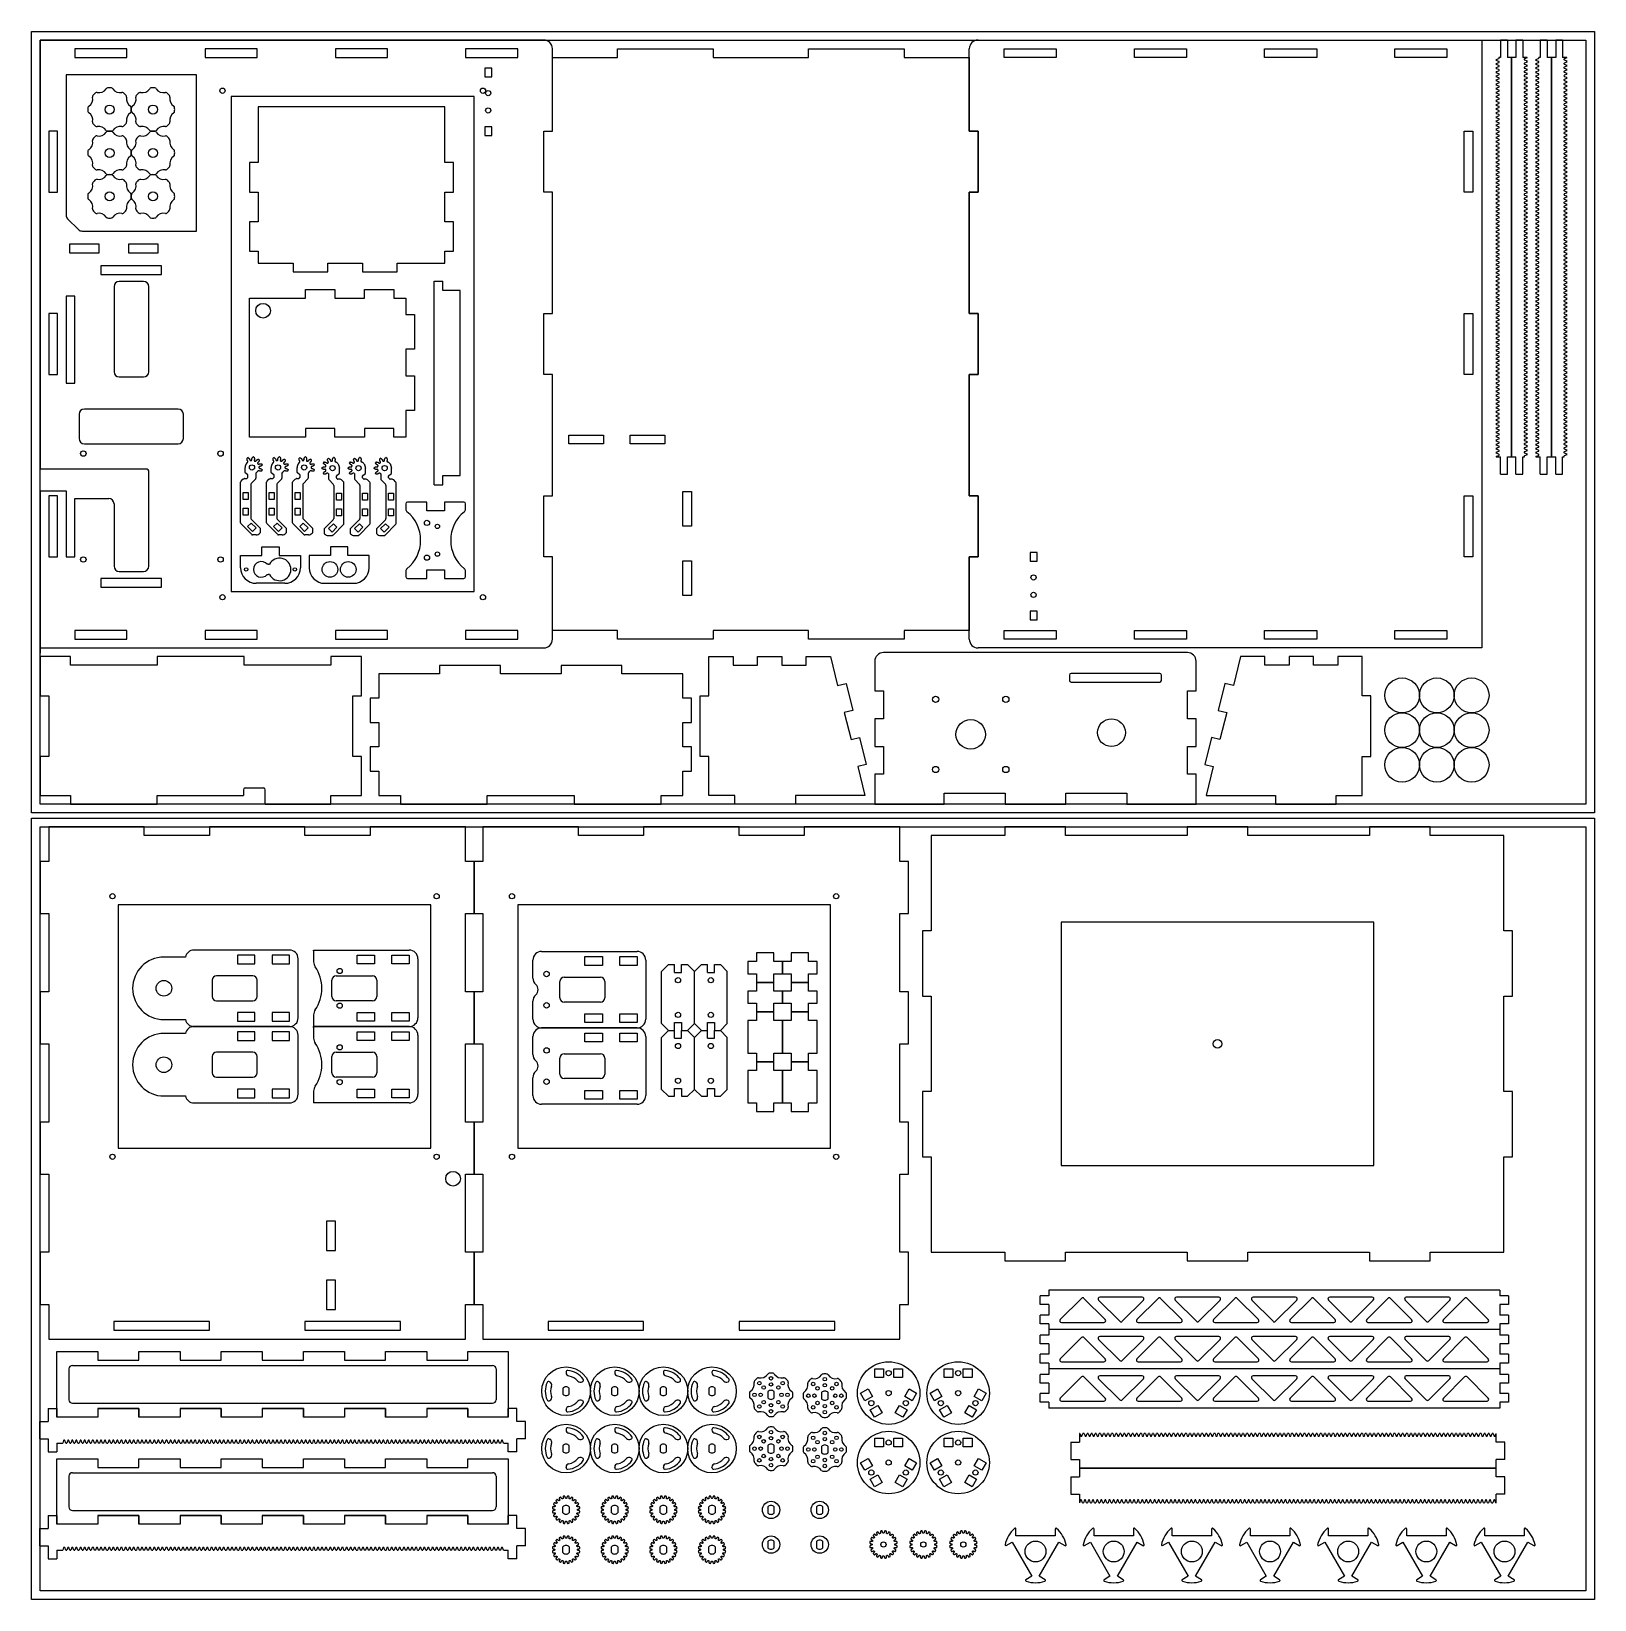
# Model space of a CAD drawing. Header units: millimetres. Extents: x 25309 to 26209, y 213925 to 214828.
import ezdxf

# ---------------------------------------------------------------- set-up
doc = ezdxf.new("R2010")
doc.units = ezdxf.units.MM

# ---------------------------------------------------------------- blocks, each defined once
blk = doc.blocks.new('*U2')
at = {"color": 242, "linetype": 'Continuous', "lineweight": 25}
blk.add_circle((0, 0), 10, dxfattribs=at)
blk = doc.blocks.new('*U3')
at = {"color": 0, "linetype": 'ByBlock', "lineweight": -2}
for p in [(0, 40), (20, 40), (40, 40), (0, 20), (20, 20), (40, 20), (0, 0), (20, 0), (40, 0)]:
    blk.add_blockref('*U2', p, dxfattribs=at)
blk = doc.blocks.new('*U4')
at = {"color": 242, "linetype": 'Continuous', "lineweight": 25}
blk.add_circle((0, 0), 2.6, dxfattribs=at)
for centre, radius, start, end in [((0, 0), 12.5, 129.83453, 140.16547), ((-7.37, 8.83), 1, 77.67503, 129.83453), ((-6.09, 14.69), 5, 257.67503, 327.32497), ((-1.04, 11.45), 1, 95.16547, 147.32497), ((0, 0), 12.5, 84.83453, 95.16547), ((1.04, 11.45), 1, 32.67503, 84.83453), ((6.09, 14.69), 5, 212.67503, 282.32497), ((7.37, 8.83), 1, 50.16547, 102.32497), ((0, 0), 12.5, 39.83453, 50.16547), ((0, 0), 12.5, 174.83453, 185.16547), ((-11.45, 1.04), 1, 122.67503, 174.83453), ((-14.69, 6.09), 5, 302.67503, 12.32497), ((-8.83, 7.37), 1, 140.16547, 192.32497), ((8.83, 7.37), 1, 347.67503, 39.83453), ((14.69, 6.09), 5, 167.67503, 237.32497), ((11.45, 1.04), 1, 5.16547, 57.32497), ((0, 0), 12.5, 354.83453, 5.16547), ((-11.45, -1.04), 1, 185.16547, 237.32497), ((-14.69, -6.09), 5, 347.67503, 57.32497), ((-8.83, -7.37), 1, 167.67503, 219.83453), ((0, 0), 12.5, 219.83453, 230.16547), ((0, 0), 12.5, 309.83453, 320.16547), ((8.83, -7.37), 1, 320.16547, 12.32497), ((14.69, -6.09), 5, 122.67503, 192.32497), ((11.45, -1.04), 1, 302.67503, 354.83453), ((-7.37, -8.83), 1, 230.16547, 282.32497), ((-6.09, -14.69), 5, 32.67503, 102.32497), ((-1.04, -11.45), 1, 212.67503, 264.83453), ((0, 0), 12.5, 264.83453, 275.16547), ((1.04, -11.45), 1, 275.16547, 327.32497), ((6.09, -14.69), 5, 77.67503, 147.32497), ((7.37, -8.83), 1, 257.67503, 309.83453)]:
    blk.add_arc(centre, radius, start, end, dxfattribs=at)
blk = doc.blocks.new('*U5')
at = {"color": 0, "linetype": 'ByBlock', "lineweight": -2}
for p in [(0, 50), (25, 50), (0, 25), (25, 25), (0, 0), (25, 0)]:
    blk.add_blockref('*U4', p, dxfattribs=at)
blk = doc.blocks.new('*U14')
at = {"color": 242, "linetype": 'Continuous', "lineweight": 25}
for p, q in [((-5.96, 8.52), (-4.87, 9.6)), ((-4.79, 9.66), (-3.96, 10.01)), ((-3.87, 10.03), (-2.77, 10.03)), ((-3.64, 13.5), (-3.64, 16.37)), ((-2.06, 12.19), (-3.54, 13.3)), ((-2.59, 10.1), (-2.03, 10.66)), ((-1.96, 10.84), (-1.96, 11.99)), ((2.33, 9.57), (-0.09, 7.15)), ((2.62, 13.11), (2.62, 10.28)), ((-6.25, -15.47), (-6.25, 7.81)), ((-4.77, -2.13), (-4.77, 1.87)), ((-4.77, 1.87), (-1.87, 1.87)), ((-1.87, 1.87), (-1.87, -2.13)), ((-0.38, 6.45), (-0.38, -12.72)), ((-1.87, -2.13), (-4.77, -2.13)), ((-4.77, -7.13), (-1.87, -7.13)), ((-4.77, -11.13), (-4.77, -7.13)), ((-1.87, -7.13), (-1.87, -11.13)), ((0, -22.14), (-5.96, -16.18)), ((-1.87, -11.13), (-4.77, -11.13)), ((-2.19, -17.69), (-0.13, -15.64)), ((0.64, -20.52), (-2.19, -17.69)), ((-0.13, -15.64), (2.69, -18.47)), ((-0.09, -13.43), (5.1, -18.62)), ((2.69, -18.47), (0.64, -20.52)), ((2.8, -22.43), (0.7, -22.43)), ((5.1, -21.37), (4.92, -21.55)), ((5.1, -18.62), (5.1, -21.37))]:
    blk.add_line(p, q, dxfattribs=at)
blk.add_circle((0.34, 16.37), 1.5, dxfattribs=at)
for centre, radius, start, end in [((0.34, 16.37), 3.98, 132.16307, 162.38239), ((0.34, 16.37), 6.09, 111.87654, 117.21437), ((0.34, 16.37), 6.09, 79.14927, 84.4871), ((0.34, 16.37), 6.09, 46.422, 51.75982), ((0.34, 16.37), 6.09, 13.69472, 19.03255), ((-4.69, 9.43), 0.25, 112.91976, 135), ((-3.87, 9.78), 0.25, 90, 112.91976), ((0.34, 16.37), 3.98, 164.89034, 180), ((-3.39, 13.5), 0.25, 180, 233.18445), ((-2.77, 10.28), 0.25, 270, 315), ((-2.21, 11.99), 0.25, 0, 53.18445), ((-2.21, 10.84), 0.25, 315, 0), ((1.62, 10.28), 1, 315, 0), ((0.34, 16.37), 3.98, 305, 326.01875), ((0.34, 16.37), 6.09, 340.96745, 346.30528), ((-5.25, 7.81), 1, 135, 180), ((0.62, 6.45), 1, 135, 180), ((-5.25, -15.47), 1, 180, 225), ((0.62, -12.72), 1, 180, 225), ((0.7, -21.43), 1, 225, 270), ((2.8, -19.43), 3, 270, 315)]:
    blk.add_arc(centre, radius, start, end, dxfattribs=at)
for points, knots in [([(-2.33, 19.32), (-2.31, 19.34), (-2.27, 19.38), (-2.21, 19.42), (-2.17, 19.46), (-2.14, 19.49), (-2.12, 19.53), (-2.09, 19.57), (-2.08, 19.61), (-2.06, 19.65), (-2.05, 19.69), (-2.05, 19.74), (-2.05, 19.78), (-2.05, 19.82), (-2.05, 19.86), (-2.06, 19.9), (-2.06, 19.93), (-2.07, 19.97), (-2.09, 20.01), (-2.1, 20.05), (-2.12, 20.09), (-2.14, 20.13), (-2.16, 20.16), (-2.18, 20.2), (-2.2, 20.24), (-2.25, 20.32), (-2.34, 20.38), (-2.38, 20.48), (-2.4, 20.52), (-2.41, 20.57), (-2.43, 20.62), (-2.44, 20.68), (-2.46, 20.75), (-2.47, 20.83), (-2.48, 20.91), (-2.49, 21), (-2.5, 21.1), (-2.5, 21.21), (-2.5, 21.32), (-2.49, 21.44), (-2.48, 21.6), (-2.46, 21.71), (-2.45, 21.78)], [0.483564, 0.483564, 0.483564, 0.483564, 0.5, 0.516436, 0.5226835, 0.5317461, 0.5406421, 0.549328, 0.5577831, 0.5660077, 0.5740193, 0.5818475, 0.5895287, 0.5971024, 0.6046083, 0.6120842, 0.6195652, 0.6270832, 0.6346666, 0.6423406, 0.6501277, 0.6580472, 0.6661163, 0.67435, 0.6827615, 0.6913624, 0.7274279, 0.7405287, 0.7481398, 0.7571348, 0.7675137, 0.7792764, 0.7924229, 0.8069533, 0.8228676, 0.8401657, 0.8588476, 0.8789134, 0.900363, 0.9231965, 0.9474138, 0.9888462, 0.9888462, 0.9888462, 0.9888462]), ([(-1.93, 22.02), (-1.87, 21.98), (-1.77, 21.92), (-1.64, 21.83), (-1.55, 21.75), (-1.46, 21.68), (-1.38, 21.61), (-1.31, 21.54), (-1.25, 21.47), (-1.19, 21.41), (-1.14, 21.35), (-1.1, 21.3), (-1.07, 21.24), (-1.04, 21.2), (-1.01, 21.16), (-0.99, 21.11), (-0.94, 21.02), (-0.95, 20.91), (-0.92, 20.82), (-0.91, 20.78), (-0.9, 20.74), (-0.88, 20.7), (-0.86, 20.66), (-0.85, 20.62), (-0.83, 20.59), (-0.81, 20.55), (-0.78, 20.52), (-0.76, 20.49), (-0.73, 20.46), (-0.71, 20.43), (-0.68, 20.4), (-0.64, 20.38), (-0.61, 20.35), (-0.57, 20.33), (-0.53, 20.32), (-0.49, 20.3), (-0.44, 20.3), (-0.4, 20.29), (-0.35, 20.29), (-0.3, 20.3), (-0.23, 20.31), (-0.16, 20.32), (-0.1, 20.33), (-0.06, 20.34), (-0.02, 20.36), (0.02, 20.38), (0.06, 20.4), (0.09, 20.43), (0.12, 20.46), (0.15, 20.49), (0.17, 20.52), (0.2, 20.56), (0.21, 20.59), (0.23, 20.63), (0.24, 20.67), (0.26, 20.71), (0.27, 20.74), (0.28, 20.78), (0.28, 20.82), (0.29, 20.87), (0.29, 20.91), (0.29, 20.95), (0.29, 21), (0.29, 21.09), (0.26, 21.19), (0.27, 21.29), (0.28, 21.34), (0.3, 21.39), (0.31, 21.44), (0.33, 21.5), (0.35, 21.57), (0.38, 21.64), (0.42, 21.71), (0.46, 21.8), (0.51, 21.88), (0.57, 21.97), (0.63, 22.07), (0.7, 22.17), (0.8, 22.29), (0.87, 22.38), (0.92, 22.43)], [0.0111538, 0.0111538, 0.0111538, 0.0111538, 0.0525862, 0.0768035, 0.099637, 0.1210866, 0.1411524, 0.1598343, 0.1771324, 0.1930467, 0.2075771, 0.2207236, 0.2324863, 0.2428652, 0.2518602, 0.2594713, 0.2725721, 0.3086376, 0.3172385, 0.32565, 0.3338837, 0.3419528, 0.3498723, 0.3576594, 0.3653334, 0.3729168, 0.3804348, 0.3879158, 0.3953917, 0.4028976, 0.4104713, 0.4181525, 0.4259807, 0.4339923, 0.4422169, 0.450672, 0.4593579, 0.4682539, 0.4773165, 0.483564, 0.5, 0.516436, 0.5226835, 0.5317461, 0.5406421, 0.549328, 0.5577831, 0.5660077, 0.5740193, 0.5818475, 0.5895287, 0.5971024, 0.6046083, 0.6120842, 0.6195652, 0.6270832, 0.6346666, 0.6423406, 0.6501277, 0.6580472, 0.6661163, 0.67435, 0.6827615, 0.6913624, 0.7274279, 0.7405287, 0.7481398, 0.7571348, 0.7675137, 0.7792764, 0.7924229, 0.8069533, 0.8228676, 0.8401657, 0.8588476, 0.8789134, 0.900363, 0.9231965, 0.9474138, 0.9888462, 0.9888462, 0.9888462, 0.9888462]), ([(1.48, 22.35), (1.52, 22.28), (1.56, 22.18), (1.62, 22.03), (1.66, 21.92), (1.7, 21.81), (1.73, 21.71), (1.75, 21.61), (1.76, 21.52), (1.78, 21.44), (1.79, 21.36), (1.79, 21.29), (1.79, 21.23), (1.79, 21.17), (1.79, 21.13), (1.78, 21.07), (1.77, 20.97), (1.71, 20.89), (1.69, 20.8), (1.67, 20.75), (1.66, 20.71), (1.65, 20.67), (1.65, 20.63), (1.64, 20.59), (1.64, 20.55), (1.64, 20.51), (1.64, 20.47), (1.64, 20.43), (1.65, 20.39), (1.65, 20.35), (1.66, 20.31), (1.68, 20.27), (1.7, 20.23), (1.72, 20.2), (1.74, 20.16), (1.77, 20.13), (1.8, 20.09), (1.84, 20.07), (1.88, 20.04), (1.93, 20.02), (1.99, 19.99), (2.05, 19.96), (2.1, 19.94), (2.15, 19.93), (2.19, 19.92), (2.24, 19.91), (2.28, 19.91), (2.33, 19.92), (2.37, 19.93), (2.41, 19.94), (2.45, 19.95), (2.48, 19.97), (2.52, 19.99), (2.55, 20.01), (2.58, 20.04), (2.61, 20.06), (2.64, 20.09), (2.67, 20.12), (2.7, 20.15), (2.73, 20.18), (2.75, 20.21), (2.78, 20.25), (2.8, 20.29), (2.85, 20.37), (2.88, 20.47), (2.94, 20.54), (2.98, 20.58), (3.02, 20.62), (3.06, 20.65), (3.11, 20.69), (3.16, 20.73), (3.22, 20.78), (3.3, 20.82), (3.37, 20.87), (3.46, 20.91), (3.56, 20.96), (3.66, 21.01), (3.77, 21.05), (3.92, 21.1), (4.03, 21.13), (4.1, 21.15)], [0.0111538, 0.0111538, 0.0111538, 0.0111538, 0.0525862, 0.0768035, 0.099637, 0.1210866, 0.1411524, 0.1598343, 0.1771324, 0.1930467, 0.2075771, 0.2207236, 0.2324863, 0.2428652, 0.2518602, 0.2594713, 0.2725721, 0.3086376, 0.3172385, 0.32565, 0.3338837, 0.3419528, 0.3498723, 0.3576594, 0.3653334, 0.3729168, 0.3804348, 0.3879158, 0.3953917, 0.4028976, 0.4104713, 0.4181525, 0.4259807, 0.4339923, 0.4422169, 0.450672, 0.4593579, 0.4682539, 0.4773165, 0.483564, 0.5, 0.516436, 0.5226835, 0.5317461, 0.5406421, 0.549328, 0.5577831, 0.5660077, 0.5740193, 0.5818475, 0.5895287, 0.5971024, 0.6046083, 0.6120842, 0.6195652, 0.6270832, 0.6346666, 0.6423406, 0.6501277, 0.6580472, 0.6661163, 0.67435, 0.6827615, 0.6913624, 0.7274279, 0.7405287, 0.7481398, 0.7571348, 0.7675137, 0.7792764, 0.7924229, 0.8069533, 0.8228676, 0.8401657, 0.8588476, 0.8789134, 0.900363, 0.9231965, 0.9474138, 0.9888462, 0.9888462, 0.9888462, 0.9888462]), ([(4.53, 20.78), (4.53, 20.71), (4.51, 20.59), (4.48, 20.44), (4.45, 20.32), (4.42, 20.21), (4.39, 20.11), (4.36, 20.02), (4.32, 19.93), (4.29, 19.86), (4.25, 19.79), (4.22, 19.73), (4.19, 19.67), (4.16, 19.63), (4.13, 19.59), (4.1, 19.55), (4.03, 19.47), (3.94, 19.43), (3.86, 19.37), (3.83, 19.34), (3.8, 19.31), (3.77, 19.28), (3.74, 19.25), (3.71, 19.21), (3.69, 19.18), (3.67, 19.15), (3.65, 19.11), (3.63, 19.08), (3.61, 19.04), (3.6, 19.01), (3.58, 18.97), (3.57, 18.93), (3.57, 18.89), (3.57, 18.84), (3.57, 18.8), (3.57, 18.76), (3.58, 18.71), (3.6, 18.67), (3.62, 18.63), (3.65, 18.58), (3.69, 18.52), (3.72, 18.46), (3.75, 18.42), (3.78, 18.38), (3.81, 18.35), (3.85, 18.32), (3.89, 18.3), (3.93, 18.28), (3.97, 18.27), (4.01, 18.25), (4.05, 18.25), (4.09, 18.24), (4.13, 18.24), (4.17, 18.24), (4.21, 18.24), (4.25, 18.25), (4.29, 18.25), (4.33, 18.26), (4.37, 18.27), (4.41, 18.28), (4.45, 18.3), (4.49, 18.32), (4.53, 18.33), (4.61, 18.38), (4.69, 18.45), (4.79, 18.47), (4.84, 18.49), (4.88, 18.49), (4.94, 18.5), (5, 18.51), (5.07, 18.51), (5.15, 18.52), (5.23, 18.52), (5.32, 18.51), (5.42, 18.5), (5.53, 18.49), (5.64, 18.47), (5.76, 18.45), (5.91, 18.41), (6.02, 18.38), (6.09, 18.36)], [0.0111538, 0.0111538, 0.0111538, 0.0111538, 0.0525862, 0.0768035, 0.099637, 0.1210866, 0.1411524, 0.1598343, 0.1771324, 0.1930467, 0.2075771, 0.2207236, 0.2324863, 0.2428652, 0.2518602, 0.2594713, 0.2725721, 0.3086376, 0.3172385, 0.32565, 0.3338837, 0.3419528, 0.3498723, 0.3576594, 0.3653334, 0.3729168, 0.3804348, 0.3879158, 0.3953917, 0.4028976, 0.4104713, 0.4181525, 0.4259807, 0.4339923, 0.4422169, 0.450672, 0.4593579, 0.4682539, 0.4773165, 0.483564, 0.5, 0.516436, 0.5226835, 0.5317461, 0.5406421, 0.549328, 0.5577831, 0.5660077, 0.5740193, 0.5818475, 0.5895287, 0.5971024, 0.6046083, 0.6120842, 0.6195652, 0.6270832, 0.6346666, 0.6423406, 0.6501277, 0.6580472, 0.6661163, 0.67435, 0.6827615, 0.6913624, 0.7274279, 0.7405287, 0.7481398, 0.7571348, 0.7675137, 0.7792764, 0.7924229, 0.8069533, 0.8228676, 0.8401657, 0.8588476, 0.8789134, 0.900363, 0.9231965, 0.9474138, 0.9888462, 0.9888462, 0.9888462, 0.9888462]), ([(6.09, 14.39), (6.02, 14.36), (5.91, 14.33), (5.76, 14.29), (5.64, 14.27), (5.53, 14.25), (5.42, 14.24), (5.32, 14.23), (5.23, 14.23), (5.15, 14.23), (5.07, 14.23), (5, 14.23), (4.94, 14.24), (4.88, 14.25), (4.84, 14.26), (4.79, 14.27), (4.69, 14.29), (4.61, 14.37), (4.53, 14.41), (4.49, 14.43), (4.45, 14.44), (4.41, 14.46), (4.37, 14.47), (4.33, 14.48), (4.29, 14.49), (4.25, 14.5), (4.21, 14.5), (4.17, 14.5), (4.13, 14.5), (4.09, 14.5), (4.05, 14.5), (4.01, 14.49), (3.97, 14.48), (3.93, 14.46), (3.89, 14.44), (3.85, 14.42), (3.81, 14.39), (3.78, 14.36), (3.75, 14.32), (3.72, 14.28), (3.7, 14.24), (3.69, 14.22)], [0.0111538, 0.0111538, 0.0111538, 0.0111538, 0.0525862, 0.0768035, 0.099637, 0.1210866, 0.1411524, 0.1598343, 0.1771324, 0.1930467, 0.2075771, 0.2207236, 0.2324863, 0.2428652, 0.2518602, 0.2594713, 0.2725721, 0.3086376, 0.3172385, 0.32565, 0.3338837, 0.3419528, 0.3498723, 0.3576594, 0.3653334, 0.3729168, 0.3804348, 0.3879158, 0.3953917, 0.4028976, 0.4104713, 0.4181525, 0.4259807, 0.4339923, 0.4422169, 0.450672, 0.4593579, 0.4682539, 0.4773165, 0.483564, 0.5, 0.5, 0.5, 0.5]), ([(6.25, 17.81), (6.21, 17.76), (6.13, 17.67), (6.02, 17.55), (5.93, 17.47), (5.85, 17.39), (5.77, 17.33), (5.69, 17.27), (5.61, 17.21), (5.54, 17.17), (5.48, 17.13), (5.42, 17.09), (5.36, 17.07), (5.31, 17.04), (5.27, 17.03), (5.22, 17.01), (5.12, 16.98), (5.02, 17), (4.92, 16.98), (4.88, 16.98), (4.84, 16.97), (4.79, 16.96), (4.75, 16.95), (4.71, 16.94), (4.68, 16.92), (4.64, 16.91), (4.6, 16.89), (4.57, 16.87), (4.54, 16.85), (4.5, 16.83), (4.47, 16.8), (4.44, 16.77), (4.42, 16.74), (4.39, 16.71), (4.37, 16.67), (4.35, 16.63), (4.33, 16.58), (4.32, 16.54), (4.32, 16.5), (4.32, 16.44), (4.32, 16.37), (4.32, 16.3), (4.32, 16.25), (4.32, 16.2), (4.33, 16.16), (4.35, 16.11), (4.37, 16.07), (4.39, 16.04), (4.42, 16), (4.44, 15.97), (4.47, 15.94), (4.5, 15.92), (4.54, 15.89), (4.57, 15.87), (4.6, 15.85), (4.64, 15.83), (4.68, 15.82), (4.71, 15.8), (4.75, 15.79), (4.79, 15.78), (4.84, 15.77), (4.88, 15.76), (4.92, 15.76), (5.02, 15.75), (5.12, 15.77), (5.22, 15.73), (5.27, 15.72), (5.31, 15.7), (5.36, 15.68), (5.42, 15.65), (5.48, 15.62), (5.54, 15.58), (5.61, 15.53), (5.69, 15.48), (5.77, 15.42), (5.85, 15.35), (5.93, 15.27), (6.02, 15.19), (6.13, 15.08), (6.21, 14.99), (6.25, 14.93)], [0.0111538, 0.0111538, 0.0111538, 0.0111538, 0.0525862, 0.0768035, 0.099637, 0.1210866, 0.1411524, 0.1598343, 0.1771324, 0.1930467, 0.2075771, 0.2207236, 0.2324863, 0.2428652, 0.2518602, 0.2594713, 0.2725721, 0.3086376, 0.3172385, 0.32565, 0.3338837, 0.3419528, 0.3498723, 0.3576594, 0.3653334, 0.3729168, 0.3804348, 0.3879158, 0.3953917, 0.4028976, 0.4104713, 0.4181525, 0.4259807, 0.4339923, 0.4422169, 0.450672, 0.4593579, 0.4682539, 0.4773165, 0.483564, 0.5, 0.516436, 0.5226835, 0.5317461, 0.5406421, 0.549328, 0.5577831, 0.5660077, 0.5740193, 0.5818475, 0.5895287, 0.5971024, 0.6046083, 0.6120842, 0.6195652, 0.6270832, 0.6346666, 0.6423406, 0.6501277, 0.6580472, 0.6661163, 0.67435, 0.6827615, 0.6913624, 0.7274279, 0.7405287, 0.7481398, 0.7571348, 0.7675137, 0.7792764, 0.7924229, 0.8069533, 0.8228676, 0.8401657, 0.8588476, 0.8789134, 0.900363, 0.9231965, 0.9474138, 0.9888462, 0.9888462, 0.9888462, 0.9888462])]:
    blk.add_open_spline(points, degree=3, knots=knots, dxfattribs=at)
for points in [[(-3.5, 17.41), (-3.5, 17.44), (-3.48, 17.49), (-3.46, 17.55), (-3.46, 17.58)], [(3.69, 14.22), (3.67, 14.2), (3.65, 14.17), (3.64, 14.15)]]:
    blk.add_open_spline(points, degree=3, dxfattribs=at)
blk = doc.blocks.new('*U15')
at = {"color": 0, "linetype": 'ByBlock', "lineweight": -2}
for p in [(0, 0), (15, 0), (30, 0)]:
    blk.add_blockref('*U14', p, dxfattribs=at)
blk = doc.blocks.new('*U16')
at = {"color": 242, "linetype": 'Continuous', "lineweight": 25}
for p, q in [((-2.53, 13.11), (-2.53, 10.28)), ((-2.24, 9.57), (0.17, 7.15)), ((2.05, 10.84), (2.05, 11.99)), ((2.68, 10.1), (2.12, 10.66)), ((2.15, 12.19), (3.63, 13.3)), ((3.95, 10.03), (2.86, 10.03)), ((3.73, 13.5), (3.73, 16.37)), ((4.88, 9.66), (4.05, 10.01)), ((6.04, 8.52), (4.96, 9.6)), ((0.47, 6.45), (0.47, -12.72)), ((1.95, -2.13), (1.95, 1.87)), ((1.95, 1.87), (4.85, 1.87)), ((4.85, 1.87), (4.85, -2.13)), ((6.34, -15.47), (6.34, 7.81)), ((4.85, -2.13), (1.95, -2.13)), ((1.95, -11.13), (1.95, -7.13)), ((1.95, -7.13), (4.85, -7.13)), ((4.85, -7.13), (4.85, -11.13)), ((0.17, -13.43), (-5.01, -18.62)), ((-2.61, -18.47), (0.22, -15.64)), ((2.27, -17.69), (-0.56, -20.52)), ((0.09, -22.14), (6.04, -16.18)), ((0.22, -15.64), (2.27, -17.69)), ((4.85, -11.13), (1.95, -11.13)), ((-5.01, -18.62), (-5.01, -21.37)), ((-5.01, -21.37), (-4.83, -21.55)), ((-2.71, -22.43), (-0.62, -22.43)), ((-0.56, -20.52), (-2.61, -18.47))]:
    blk.add_line(p, q, dxfattribs=at)
blk.add_circle((-0.25, 16.37), 1.5, dxfattribs=at)
for centre, radius, start, end in [((-0.25, 16.37), 6.09, 144.60381, 149.94164), ((-0.25, 16.37), 6.09, 111.87654, 117.21437), ((-0.25, 16.37), 6.09, 79.14927, 84.4871), ((-0.25, 16.37), 3.98, 33.98125, 64.20057), ((-0.25, 16.37), 3.98, 1.25398, 31.4733), ((-0.25, 16.37), 6.09, 177.33109, 182.66891), ((-0.25, 16.37), 6.09, 210.05836, 215.39619), ((-0.25, 16.37), 3.98, 230.34489, 235), ((-1.53, 10.28), 1, 180, 225), ((2.3, 11.99), 0.25, 126.81555, 180), ((2.3, 10.84), 0.25, 180, 225), ((2.86, 10.28), 0.25, 225, 270), ((3.48, 13.5), 0.25, 306.81555, 0), ((3.95, 9.78), 0.25, 67.08024, 90), ((4.78, 9.43), 0.25, 45, 67.08024), ((-0.53, 6.45), 1, 0, 45), ((5.34, 7.81), 1, 0, 45), ((-0.53, -12.72), 1, 315, 0), ((5.34, -15.47), 1, 315, 0), ((-2.71, -19.43), 3, 225, 270), ((-0.62, -21.43), 1, 270, 315)]:
    blk.add_arc(centre, radius, start, end, dxfattribs=at)
for points, knots in [([(-6.33, 16.65), (-6.27, 16.7), (-6.17, 16.76), (-6.04, 16.84), (-5.93, 16.89), (-5.83, 16.94), (-5.73, 16.99), (-5.64, 17.02), (-5.55, 17.05), (-5.47, 17.07), (-5.4, 17.09), (-5.33, 17.11), (-5.27, 17.12), (-5.21, 17.13), (-5.16, 17.13), (-5.11, 17.13), (-5.01, 17.14), (-4.92, 17.09), (-4.82, 17.08), (-4.78, 17.07), (-4.74, 17.06), (-4.69, 17.06), (-4.65, 17.06), (-4.61, 17.06), (-4.57, 17.06), (-4.53, 17.07), (-4.49, 17.07), (-4.45, 17.08), (-4.41, 17.09), (-4.38, 17.11), (-4.34, 17.12), (-4.3, 17.14), (-4.27, 17.17), (-4.23, 17.19), (-4.2, 17.22), (-4.17, 17.25), (-4.14, 17.29), (-4.12, 17.33), (-4.1, 17.37), (-4.09, 17.43), (-4.07, 17.49), (-4.05, 17.56), (-4.03, 17.61), (-4.03, 17.65), (-4.02, 17.7), (-4.03, 17.75), (-4.03, 17.79), (-4.05, 17.83), (-4.06, 17.87), (-4.08, 17.91), (-4.1, 17.95), (-4.12, 17.98), (-4.14, 18.01), (-4.17, 18.04), (-4.2, 18.07), (-4.23, 18.1), (-4.26, 18.12), (-4.29, 18.15), (-4.33, 18.17), (-4.36, 18.19), (-4.4, 18.21), (-4.44, 18.23), (-4.48, 18.25), (-4.56, 18.29), (-4.67, 18.3), (-4.75, 18.36), (-4.8, 18.39), (-4.83, 18.42), (-4.88, 18.45), (-4.92, 18.5), (-4.97, 18.54), (-5.02, 18.6), (-5.08, 18.67), (-5.13, 18.74), (-5.19, 18.82), (-5.25, 18.91), (-5.31, 19), (-5.37, 19.11), (-5.44, 19.25), (-5.49, 19.35), (-5.52, 19.42)], [0.0111538, 0.0111538, 0.0111538, 0.0111538, 0.0525862, 0.0768035, 0.099637, 0.1210866, 0.1411524, 0.1598343, 0.1771324, 0.1930467, 0.2075771, 0.2207236, 0.2324863, 0.2428652, 0.2518602, 0.2594713, 0.2725721, 0.3086376, 0.3172385, 0.32565, 0.3338837, 0.3419528, 0.3498723, 0.3576594, 0.3653334, 0.3729168, 0.3804348, 0.3879158, 0.3953917, 0.4028976, 0.4104713, 0.4181525, 0.4259807, 0.4339923, 0.4422169, 0.450672, 0.4593579, 0.4682539, 0.4773165, 0.483564, 0.5, 0.516436, 0.5226835, 0.5317461, 0.5406421, 0.549328, 0.5577831, 0.5660077, 0.5740193, 0.5818475, 0.5895287, 0.5971024, 0.6046083, 0.6120842, 0.6195652, 0.6270832, 0.6346666, 0.6423406, 0.6501277, 0.6580472, 0.6661163, 0.67435, 0.6827615, 0.6913624, 0.7274279, 0.7405287, 0.7481398, 0.7571348, 0.7675137, 0.7792764, 0.7924229, 0.8069533, 0.8228676, 0.8401657, 0.8588476, 0.8789134, 0.900363, 0.9231965, 0.9474138, 0.9888462, 0.9888462, 0.9888462, 0.9888462]), ([(-5.21, 19.9), (-5.14, 19.9), (-5.02, 19.9), (-4.87, 19.89), (-4.75, 19.88), (-4.63, 19.87), (-4.53, 19.85), (-4.43, 19.83), (-4.34, 19.81), (-4.26, 19.79), (-4.19, 19.76), (-4.12, 19.74), (-4.07, 19.71), (-4.02, 19.69), (-3.97, 19.67), (-3.93, 19.64), (-3.84, 19.59), (-3.79, 19.5), (-3.72, 19.44), (-3.68, 19.41), (-3.65, 19.38), (-3.62, 19.35), (-3.58, 19.33), (-3.55, 19.31), (-3.51, 19.29), (-3.47, 19.27), (-3.44, 19.25), (-3.4, 19.24), (-3.36, 19.23), (-3.32, 19.22), (-3.28, 19.21), (-3.24, 19.21), (-3.2, 19.21), (-3.16, 19.21), (-3.12, 19.22), (-3.07, 19.23), (-3.03, 19.25), (-2.99, 19.27), (-2.95, 19.3), (-2.91, 19.33), (-2.86, 19.38), (-2.8, 19.42), (-2.76, 19.46), (-2.73, 19.49), (-2.71, 19.53), (-2.68, 19.57), (-2.67, 19.61), (-2.65, 19.65), (-2.64, 19.69), (-2.64, 19.74), (-2.63, 19.78), (-2.63, 19.82), (-2.64, 19.86), (-2.64, 19.9), (-2.65, 19.93), (-2.66, 19.97), (-2.67, 20.01), (-2.69, 20.05), (-2.71, 20.09), (-2.72, 20.13), (-2.74, 20.16), (-2.77, 20.2), (-2.79, 20.24), (-2.84, 20.32), (-2.93, 20.38), (-2.96, 20.48), (-2.98, 20.52), (-3, 20.57), (-3.02, 20.62), (-3.03, 20.68), (-3.05, 20.75), (-3.06, 20.83), (-3.07, 20.91), (-3.08, 21), (-3.09, 21.1), (-3.09, 21.21), (-3.09, 21.32), (-3.08, 21.44), (-3.06, 21.6), (-3.05, 21.71), (-3.03, 21.78)], [0.0111538, 0.0111538, 0.0111538, 0.0111538, 0.0525862, 0.0768035, 0.099637, 0.1210866, 0.1411524, 0.1598343, 0.1771324, 0.1930467, 0.2075771, 0.2207236, 0.2324863, 0.2428652, 0.2518602, 0.2594713, 0.2725721, 0.3086376, 0.3172385, 0.32565, 0.3338837, 0.3419528, 0.3498723, 0.3576594, 0.3653334, 0.3729168, 0.3804348, 0.3879158, 0.3953917, 0.4028976, 0.4104713, 0.4181525, 0.4259807, 0.4339923, 0.4422169, 0.450672, 0.4593579, 0.4682539, 0.4773165, 0.483564, 0.5, 0.516436, 0.5226835, 0.5317461, 0.5406421, 0.549328, 0.5577831, 0.5660077, 0.5740193, 0.5818475, 0.5895287, 0.5971024, 0.6046083, 0.6120842, 0.6195652, 0.6270832, 0.6346666, 0.6423406, 0.6501277, 0.6580472, 0.6661163, 0.67435, 0.6827615, 0.6913624, 0.7274279, 0.7405287, 0.7481398, 0.7571348, 0.7675137, 0.7792764, 0.7924229, 0.8069533, 0.8228676, 0.8401657, 0.8588476, 0.8789134, 0.900363, 0.9231965, 0.9474138, 0.9888462, 0.9888462, 0.9888462, 0.9888462]), ([(-2.52, 22.02), (-2.46, 21.98), (-2.36, 21.92), (-2.23, 21.83), (-2.14, 21.75), (-2.05, 21.68), (-1.97, 21.61), (-1.9, 21.54), (-1.84, 21.47), (-1.78, 21.41), (-1.73, 21.35), (-1.69, 21.3), (-1.65, 21.24), (-1.62, 21.2), (-1.6, 21.16), (-1.58, 21.11), (-1.53, 21.02), (-1.54, 20.91), (-1.51, 20.82), (-1.5, 20.78), (-1.48, 20.74), (-1.47, 20.7), (-1.45, 20.66), (-1.43, 20.62), (-1.42, 20.59), (-1.39, 20.55), (-1.37, 20.52), (-1.35, 20.49), (-1.32, 20.46), (-1.29, 20.43), (-1.26, 20.4), (-1.23, 20.38), (-1.2, 20.35), (-1.16, 20.33), (-1.12, 20.32), (-1.08, 20.3), (-1.03, 20.3), (-0.98, 20.29), (-0.94, 20.29), (-0.89, 20.3), (-0.82, 20.31), (-0.75, 20.32), (-0.69, 20.33), (-0.65, 20.34), (-0.61, 20.36), (-0.57, 20.38), (-0.53, 20.4), (-0.5, 20.43), (-0.47, 20.46), (-0.44, 20.49), (-0.41, 20.52), (-0.39, 20.56), (-0.37, 20.59), (-0.36, 20.63), (-0.34, 20.67), (-0.33, 20.71), (-0.32, 20.74), (-0.31, 20.78), (-0.31, 20.82), (-0.3, 20.87), (-0.3, 20.91), (-0.3, 20.95), (-0.3, 21), (-0.3, 21.09), (-0.33, 21.19), (-0.31, 21.29), (-0.3, 21.34), (-0.29, 21.39), (-0.28, 21.44), (-0.26, 21.5), (-0.23, 21.57), (-0.2, 21.64), (-0.17, 21.71), (-0.13, 21.8), (-0.08, 21.88), (-0.02, 21.97), (0.04, 22.07), (0.11, 22.17), (0.21, 22.29), (0.28, 22.38), (0.33, 22.43)], [0.0111538, 0.0111538, 0.0111538, 0.0111538, 0.0525862, 0.0768035, 0.099637, 0.1210866, 0.1411524, 0.1598343, 0.1771324, 0.1930467, 0.2075771, 0.2207236, 0.2324863, 0.2428652, 0.2518602, 0.2594713, 0.2725721, 0.3086376, 0.3172385, 0.32565, 0.3338837, 0.3419528, 0.3498723, 0.3576594, 0.3653334, 0.3729168, 0.3804348, 0.3879158, 0.3953917, 0.4028976, 0.4104713, 0.4181525, 0.4259807, 0.4339923, 0.4422169, 0.450672, 0.4593579, 0.4682539, 0.4773165, 0.483564, 0.5, 0.516436, 0.5226835, 0.5317461, 0.5406421, 0.549328, 0.5577831, 0.5660077, 0.5740193, 0.5818475, 0.5895287, 0.5971024, 0.6046083, 0.6120842, 0.6195652, 0.6270832, 0.6346666, 0.6423406, 0.6501277, 0.6580472, 0.6661163, 0.67435, 0.6827615, 0.6913624, 0.7274279, 0.7405287, 0.7481398, 0.7571348, 0.7675137, 0.7792764, 0.7924229, 0.8069533, 0.8228676, 0.8401657, 0.8588476, 0.8789134, 0.900363, 0.9231965, 0.9474138, 0.9888462, 0.9888462, 0.9888462, 0.9888462]), ([(0.89, 22.35), (0.93, 22.28), (0.98, 22.18), (1.03, 22.03), (1.07, 21.92), (1.11, 21.81), (1.14, 21.71), (1.16, 21.61), (1.18, 21.52), (1.19, 21.44), (1.2, 21.36), (1.2, 21.29), (1.2, 21.23), (1.2, 21.17), (1.2, 21.13), (1.2, 21.07), (1.18, 20.97), (1.12, 20.89), (1.1, 20.8), (1.08, 20.75), (1.07, 20.71), (1.06, 20.67), (1.06, 20.63), (1.05, 20.59), (1.05, 20.55), (1.05, 20.51), (1.05, 20.47), (1.05, 20.43), (1.06, 20.39), (1.07, 20.35), (1.08, 20.31), (1.09, 20.27), (1.11, 20.23), (1.13, 20.2), (1.15, 20.16), (1.18, 20.13), (1.21, 20.09), (1.25, 20.07), (1.29, 20.04), (1.34, 20.02), (1.4, 19.99), (1.45, 19.97), (1.48, 19.95)], [0.0111538, 0.0111538, 0.0111538, 0.0111538, 0.0525862, 0.0768035, 0.099637, 0.1210866, 0.1411524, 0.1598343, 0.1771324, 0.1930467, 0.2075771, 0.2207236, 0.2324863, 0.2428652, 0.2518602, 0.2594713, 0.2725721, 0.3086376, 0.3172385, 0.32565, 0.3338837, 0.3419528, 0.3498723, 0.3576594, 0.3653334, 0.3729168, 0.3804348, 0.3879158, 0.3953917, 0.4028976, 0.4104713, 0.4181525, 0.4259807, 0.4339923, 0.4422169, 0.450672, 0.4593579, 0.4682539, 0.4773165, 0.483564, 0.5, 0.516436, 0.516436, 0.516436, 0.516436]), ([(-5.52, 13.32), (-5.49, 13.39), (-5.44, 13.5), (-5.37, 13.63), (-5.31, 13.74), (-5.25, 13.84), (-5.19, 13.93), (-5.13, 14.01), (-5.08, 14.08), (-5.02, 14.14), (-4.97, 14.2), (-4.92, 14.25), (-4.88, 14.29), (-4.83, 14.32), (-4.8, 14.35), (-4.75, 14.39), (-4.67, 14.44), (-4.56, 14.45), (-4.48, 14.49), (-4.44, 14.51), (-4.4, 14.53), (-4.36, 14.55), (-4.33, 14.57), (-4.29, 14.59), (-4.26, 14.62), (-4.23, 14.64), (-4.2, 14.67), (-4.17, 14.7), (-4.14, 14.73), (-4.12, 14.76), (-4.1, 14.79), (-4.08, 14.83), (-4.06, 14.87), (-4.05, 14.91), (-4.03, 14.95), (-4.03, 14.99), (-4.02, 15.04), (-4.03, 15.09), (-4.03, 15.13), (-4.05, 15.18), (-4.07, 15.25), (-4.09, 15.32), (-4.1, 15.37), (-4.12, 15.41), (-4.14, 15.45), (-4.17, 15.49), (-4.2, 15.52), (-4.23, 15.55), (-4.27, 15.58), (-4.3, 15.6), (-4.34, 15.62), (-4.38, 15.63), (-4.41, 15.65), (-4.45, 15.66), (-4.49, 15.67), (-4.53, 15.67), (-4.57, 15.68), (-4.61, 15.68), (-4.65, 15.68), (-4.69, 15.68), (-4.74, 15.68), (-4.78, 15.67), (-4.82, 15.67), (-4.92, 15.65), (-5.01, 15.6), (-5.11, 15.61), (-5.16, 15.61), (-5.21, 15.62), (-5.27, 15.62), (-5.33, 15.63), (-5.4, 15.65), (-5.47, 15.67), (-5.55, 15.69), (-5.64, 15.72), (-5.73, 15.76), (-5.83, 15.8), (-5.93, 15.85), (-6.04, 15.9), (-6.17, 15.98), (-6.27, 16.05), (-6.33, 16.09)], [0.0111538, 0.0111538, 0.0111538, 0.0111538, 0.0525862, 0.0768035, 0.099637, 0.1210866, 0.1411524, 0.1598343, 0.1771324, 0.1930467, 0.2075771, 0.2207236, 0.2324863, 0.2428652, 0.2518602, 0.2594713, 0.2725721, 0.3086376, 0.3172385, 0.32565, 0.3338837, 0.3419528, 0.3498723, 0.3576594, 0.3653334, 0.3729168, 0.3804348, 0.3879158, 0.3953917, 0.4028976, 0.4104713, 0.4181525, 0.4259807, 0.4339923, 0.4422169, 0.450672, 0.4593579, 0.4682539, 0.4773165, 0.483564, 0.5, 0.516436, 0.5226835, 0.5317461, 0.5406421, 0.549328, 0.5577831, 0.5660077, 0.5740193, 0.5818475, 0.5895287, 0.5971024, 0.6046083, 0.6120842, 0.6195652, 0.6270832, 0.6346666, 0.6423406, 0.6501277, 0.6580472, 0.6661163, 0.67435, 0.6827615, 0.6913624, 0.7274279, 0.7405287, 0.7481398, 0.7571348, 0.7675137, 0.7792764, 0.7924229, 0.8069533, 0.8228676, 0.8401657, 0.8588476, 0.8789134, 0.900363, 0.9231965, 0.9474138, 0.9888462, 0.9888462, 0.9888462, 0.9888462]), ([(-2.79, 13.31), (-2.81, 13.33), (-2.86, 13.36), (-2.91, 13.41), (-2.95, 13.45), (-2.99, 13.47), (-3.03, 13.49), (-3.07, 13.51), (-3.12, 13.52), (-3.16, 13.53), (-3.2, 13.53), (-3.24, 13.53), (-3.28, 13.53), (-3.32, 13.52), (-3.36, 13.51), (-3.4, 13.5), (-3.44, 13.49), (-3.47, 13.47), (-3.51, 13.45), (-3.55, 13.43), (-3.58, 13.41), (-3.62, 13.39), (-3.65, 13.36), (-3.68, 13.34), (-3.72, 13.31), (-3.79, 13.24), (-3.84, 13.15), (-3.93, 13.1), (-3.97, 13.07), (-4.02, 13.05), (-4.07, 13.03), (-4.12, 13.01), (-4.19, 12.98), (-4.26, 12.96), (-4.34, 12.93), (-4.43, 12.91), (-4.53, 12.89), (-4.63, 12.87), (-4.75, 12.86), (-4.87, 12.85), (-5.02, 12.84), (-5.14, 12.84), (-5.21, 12.85)], [0.483564, 0.483564, 0.483564, 0.483564, 0.5, 0.516436, 0.5226835, 0.5317461, 0.5406421, 0.549328, 0.5577831, 0.5660077, 0.5740193, 0.5818475, 0.5895287, 0.5971024, 0.6046083, 0.6120842, 0.6195652, 0.6270832, 0.6346666, 0.6423406, 0.6501277, 0.6580472, 0.6661163, 0.67435, 0.6827615, 0.6913624, 0.7274279, 0.7405287, 0.7481398, 0.7571348, 0.7675137, 0.7792764, 0.7924229, 0.8069533, 0.8228676, 0.8401657, 0.8588476, 0.8789134, 0.900363, 0.9231965, 0.9474138, 0.9888462, 0.9888462, 0.9888462, 0.9888462])]:
    blk.add_open_spline(points, degree=3, knots=knots, dxfattribs=at)
for points in [[(3.05, 18.6), (3.06, 18.57), (3.08, 18.55), (3.1, 18.52)], [(3.1, 18.52), (3.11, 18.5), (3.13, 18.47), (3.14, 18.45)], [(3.73, 16.46), (3.73, 16.43), (3.73, 16.4), (3.73, 16.37)]]:
    blk.add_open_spline(points, degree=3, dxfattribs=at)
blk = doc.blocks.new('*U17')
at = {"color": 0, "linetype": 'ByBlock', "lineweight": -2}
for p in [(0, 0), (15, 0), (30, 0)]:
    blk.add_blockref('*U16', p, dxfattribs=at)

msp = doc.modelspace()

# ---------------------------------------------------------------- linework, layer by layer
at = {"color": 242, "linetype": 'Continuous', "lineweight": 25}
for p, q in [((25603.56, 214822.78), (25313.56, 214822.78)), ((25313.56, 214822.78), (25313.56, 214575.67)), ((25333.56, 214817.68), (25333.56, 214812.68)), ((25363.56, 214817.68), (25333.56, 214817.68)), ((25363.56, 214812.68), (25363.56, 214817.68)), ((25408.56, 214817.68), (25408.56, 214812.68)), ((25438.56, 214817.68), (25408.56, 214817.68)), ((25438.56, 214812.68), (25438.56, 214817.68)), ((25483.56, 214817.68), (25483.56, 214812.68)), ((25513.56, 214817.68), (25483.56, 214817.68)), ((25513.56, 214812.68), (25513.56, 214817.68)), ((25558.56, 214817.68), (25558.56, 214812.68)), ((25588.56, 214817.68), (25558.56, 214817.68)), ((25588.56, 214812.68), (25588.56, 214817.68)), ((25608.56, 214770.28), (25608.56, 214817.78)), ((25646.06, 214817.68), (25701.06, 214817.68)), ((25646.06, 214812.68), (25646.06, 214817.68)), ((25701.06, 214817.68), (25701.06, 214812.68)), ((25756.06, 214817.68), (25811.06, 214817.68)), ((25756.06, 214812.68), (25756.06, 214817.68)), ((25811.06, 214817.68), (25811.06, 214812.68)), ((25848.56, 214770.28), (25848.56, 214817.78)), ((25853.56, 214822.78), (26143.56, 214822.78)), ((25868.56, 214817.68), (25898.56, 214817.68)), ((25868.56, 214812.68), (25868.56, 214817.68)), ((25898.56, 214817.68), (25898.56, 214812.68)), ((25943.56, 214817.68), (25973.56, 214817.68)), ((25943.56, 214812.68), (25943.56, 214817.68)), ((25973.56, 214817.68), (25973.56, 214812.68)), ((26018.56, 214817.68), (26048.56, 214817.68)), ((26018.56, 214812.68), (26018.56, 214817.68)), ((26048.56, 214817.68), (26048.56, 214812.68)), ((26093.56, 214817.68), (26123.56, 214817.68)), ((26093.56, 214812.68), (26093.56, 214817.68)), ((26123.56, 214817.68), (26123.56, 214812.68)), ((26143.56, 214822.78), (26143.56, 214472.78)), ((26154.34, 214822.78), (26154.34, 214812.78)), ((26158.34, 214822.78), (26154.34, 214822.78)), ((26158.34, 214822.78), (26158.34, 214812.78)), ((26163.24, 214822.78), (26163.24, 214812.78)), ((26167.24, 214822.78), (26163.24, 214822.78)), ((26167.24, 214822.78), (26167.24, 214812.78)), ((26177.24, 214822.78), (26177.24, 214812.78)), ((26181.24, 214822.78), (26177.24, 214822.78)), ((26181.24, 214822.78), (26181.24, 214812.78)), ((26186.14, 214822.78), (26186.14, 214812.78)), ((26190.14, 214822.78), (26186.14, 214822.78)), ((26190.14, 214822.78), (26190.14, 214812.78)), ((25333.56, 214812.68), (25363.56, 214812.68)), ((25408.56, 214812.68), (25438.56, 214812.68)), ((25483.56, 214812.68), (25513.56, 214812.68)), ((25558.56, 214812.68), (25588.56, 214812.68)), ((25569.56, 214806.68), (25569.56, 214801.68)), ((25573.56, 214806.68), (25569.56, 214806.68)), ((25573.56, 214801.68), (25573.56, 214806.68)), ((25608.56, 214812.68), (25646.06, 214812.68)), ((25608.56, 214770.28), (25608.56, 214812.68)), ((25701.06, 214812.68), (25756.06, 214812.68)), ((25811.06, 214812.68), (25848.56, 214812.68)), ((25848.56, 214812.68), (25848.56, 214770.28)), ((25898.56, 214812.68), (25868.56, 214812.68)), ((25973.56, 214812.68), (25943.56, 214812.68)), ((26048.56, 214812.68), (26018.56, 214812.68)), ((26123.56, 214812.68), (26093.56, 214812.68)), ((26151.89, 214811.65), (26153.43, 214812.21)), ((26151.89, 214811.65), (26151.89, 214811.02)), ((26153.43, 214810.46), (26151.89, 214811.02)), ((26151.89, 214809.29), (26153.43, 214809.85)), ((26151.89, 214809.29), (26151.89, 214808.66)), ((26153.43, 214808.1), (26151.89, 214808.66)), ((26151.89, 214806.94), (26153.43, 214807.5)), ((26151.89, 214806.94), (26151.89, 214806.3)), ((26153.43, 214805.74), (26151.89, 214806.3)), ((26154.34, 214812.78), (26153.49, 214812.78)), ((26153.58, 214812.42), (26153.58, 214812.6)), ((26153.58, 214810.06), (26153.58, 214810.25)), ((26153.58, 214807.71), (26153.58, 214807.89)), ((26160.79, 214812.78), (26158.34, 214812.78)), ((26160.79, 214582.78), (26160.79, 214812.78)), ((26160.79, 214812.78), (26160.79, 214582.78)), ((26163.24, 214812.78), (26160.79, 214812.78)), ((26169.69, 214812.78), (26167.24, 214812.78)), ((26168, 214811.69), (26168, 214811.51)), ((26168, 214809.34), (26168, 214809.16)), ((26168, 214806.98), (26168, 214806.8)), ((26169.69, 214812.47), (26168.15, 214811.91)), ((26168.15, 214811.3), (26169.69, 214810.74)), ((26169.69, 214810.11), (26168.15, 214809.55)), ((26168.15, 214808.95), (26169.69, 214808.39)), ((26169.69, 214807.75), (26168.15, 214807.19)), ((26168.15, 214806.59), (26169.69, 214806.03)), ((26169.69, 214812.47), (26169.69, 214812.78)), ((26169.69, 214810.11), (26169.69, 214810.74)), ((26169.69, 214807.75), (26169.69, 214808.39)), ((26169.69, 214805.4), (26169.69, 214806.03)), ((26174.79, 214811.65), (26176.33, 214812.21)), ((26174.79, 214811.65), (26174.79, 214811.02)), ((26176.33, 214810.46), (26174.79, 214811.02)), ((26174.79, 214809.29), (26176.33, 214809.85)), ((26174.79, 214809.29), (26174.79, 214808.66)), ((26176.33, 214808.1), (26174.79, 214808.66)), ((26174.79, 214806.94), (26176.33, 214807.5)), ((26174.79, 214806.94), (26174.79, 214806.3)), ((26176.33, 214805.74), (26174.79, 214806.3)), ((26177.24, 214812.78), (26176.39, 214812.78)), ((26176.48, 214812.42), (26176.48, 214812.6)), ((26176.48, 214810.06), (26176.48, 214810.25)), ((26176.48, 214807.71), (26176.48, 214807.89)), ((26183.69, 214812.78), (26181.24, 214812.78)), ((26183.69, 214582.78), (26183.69, 214812.78)), ((26183.69, 214812.78), (26183.69, 214582.78)), ((26186.14, 214812.78), (26183.69, 214812.78)), ((26192.59, 214812.78), (26190.14, 214812.78)), ((26190.9, 214811.69), (26190.9, 214811.51)), ((26190.9, 214809.34), (26190.9, 214809.16)), ((26190.9, 214806.98), (26190.9, 214806.8)), ((26192.59, 214812.47), (26191.05, 214811.91)), ((26191.05, 214811.3), (26192.59, 214810.74)), ((26192.59, 214810.11), (26191.05, 214809.55)), ((26191.05, 214808.95), (26192.59, 214808.39)), ((26192.59, 214807.75), (26191.05, 214807.19)), ((26191.05, 214806.59), (26192.59, 214806.03)), ((26192.59, 214812.47), (26192.59, 214812.78)), ((26192.59, 214810.11), (26192.59, 214810.74)), ((26192.59, 214807.75), (26192.59, 214808.39)), ((26192.59, 214805.4), (26192.59, 214806.03)), ((25328.56, 214802.78), (25328.56, 214722.02)), ((25403.56, 214802.78), (25328.56, 214802.78)), ((25403.56, 214712.78), (25403.56, 214802.78)), ((25569.56, 214801.68), (25573.56, 214801.68)), ((26151.89, 214804.58), (26153.43, 214805.14)), ((26151.89, 214804.58), (26151.89, 214803.95)), ((26153.43, 214803.39), (26151.89, 214803.95)), ((26151.89, 214802.22), (26153.43, 214802.78)), ((26151.89, 214802.22), (26151.89, 214801.59)), ((26153.43, 214801.03), (26151.89, 214801.59)), ((26151.89, 214799.87), (26153.43, 214800.43)), ((26151.89, 214799.87), (26151.89, 214799.24)), ((26153.43, 214798.68), (26151.89, 214799.24)), ((26151.89, 214797.51), (26153.43, 214798.07)), ((26151.89, 214797.51), (26151.89, 214796.88)), ((26153.43, 214796.32), (26151.89, 214796.88)), ((26153.58, 214805.35), (26153.58, 214805.53)), ((26153.58, 214803), (26153.58, 214803.18)), ((26153.58, 214800.64), (26153.58, 214800.82)), ((26153.58, 214798.28), (26153.58, 214798.46)), ((26168, 214804.63), (26168, 214804.44)), ((26168, 214802.27), (26168, 214802.09)), ((26168, 214799.91), (26168, 214799.73)), ((26168, 214797.56), (26168, 214797.38)), ((26169.69, 214805.4), (26168.15, 214804.84)), ((26168.15, 214804.23), (26169.69, 214803.67)), ((26169.69, 214803.04), (26168.15, 214802.48)), ((26168.15, 214801.88), (26169.69, 214801.32)), ((26169.69, 214800.68), (26168.15, 214800.12)), ((26168.15, 214799.52), (26169.69, 214798.96)), ((26169.69, 214798.33), (26168.15, 214797.77)), ((26168.15, 214797.16), (26169.69, 214796.6)), ((26169.69, 214803.04), (26169.69, 214803.67)), ((26169.69, 214800.68), (26169.69, 214801.32)), ((26169.69, 214798.33), (26169.69, 214798.96)), ((26174.79, 214804.58), (26176.33, 214805.14)), ((26174.79, 214804.58), (26174.79, 214803.95)), ((26176.33, 214803.39), (26174.79, 214803.95)), ((26174.79, 214802.22), (26176.33, 214802.78)), ((26174.79, 214802.22), (26174.79, 214801.59)), ((26176.33, 214801.03), (26174.79, 214801.59)), ((26174.79, 214799.87), (26176.33, 214800.43)), ((26174.79, 214799.87), (26174.79, 214799.24)), ((26176.33, 214798.68), (26174.79, 214799.24)), ((26174.79, 214797.51), (26176.33, 214798.07)), ((26174.79, 214797.51), (26174.79, 214796.88)), ((26176.33, 214796.32), (26174.79, 214796.88)), ((26176.48, 214805.35), (26176.48, 214805.53)), ((26176.48, 214803), (26176.48, 214803.18)), ((26176.48, 214800.64), (26176.48, 214800.82)), ((26176.48, 214798.28), (26176.48, 214798.46)), ((26190.9, 214804.63), (26190.9, 214804.44)), ((26190.9, 214802.27), (26190.9, 214802.09)), ((26190.9, 214799.91), (26190.9, 214799.73)), ((26190.9, 214797.56), (26190.9, 214797.38)), ((26192.59, 214805.4), (26191.05, 214804.84)), ((26191.05, 214804.23), (26192.59, 214803.67)), ((26192.59, 214803.04), (26191.05, 214802.48)), ((26191.05, 214801.88), (26192.59, 214801.32)), ((26192.59, 214800.68), (26191.05, 214800.12)), ((26191.05, 214799.52), (26192.59, 214798.96)), ((26192.59, 214798.33), (26191.05, 214797.77)), ((26191.05, 214797.16), (26192.59, 214796.6)), ((26192.59, 214803.04), (26192.59, 214803.67)), ((26192.59, 214800.68), (26192.59, 214801.32)), ((26192.59, 214798.33), (26192.59, 214798.96)), ((25423.56, 214790.28), (25423.56, 214505.28)), ((25563.56, 214790.28), (25423.56, 214790.28)), ((25563.56, 214505.28), (25563.56, 214790.28)), ((26151.89, 214795.16), (26153.43, 214795.72)), ((26151.89, 214795.16), (26151.89, 214794.52)), ((26153.43, 214793.96), (26151.89, 214794.52)), ((26151.89, 214792.8), (26153.43, 214793.36)), ((26151.89, 214792.8), (26151.89, 214792.17)), ((26153.43, 214791.61), (26151.89, 214792.17)), ((26151.89, 214790.44), (26153.43, 214791)), ((26151.89, 214790.44), (26151.89, 214789.81)), ((26153.43, 214789.25), (26151.89, 214789.81)), ((26151.89, 214788.09), (26153.43, 214788.65)), ((26151.89, 214788.09), (26151.89, 214787.45)), ((26153.58, 214795.93), (26153.58, 214796.11)), ((26153.58, 214793.57), (26153.58, 214793.75)), ((26153.58, 214791.21), (26153.58, 214791.4)), ((26153.58, 214788.86), (26153.58, 214789.04)), ((26168, 214795.2), (26168, 214795.02)), ((26168, 214792.84), (26168, 214792.66)), ((26168, 214790.49), (26168, 214790.31)), ((26168, 214788.13), (26168, 214787.95)), ((26169.69, 214795.97), (26168.15, 214795.41)), ((26168.15, 214794.81), (26169.69, 214794.25)), ((26169.69, 214793.62), (26168.15, 214793.06)), ((26168.15, 214792.45), (26169.69, 214791.89)), ((26169.69, 214791.26), (26168.15, 214790.7)), ((26168.15, 214790.1), (26169.69, 214789.54)), ((26169.69, 214788.9), (26168.15, 214788.34)), ((26168.15, 214787.74), (26169.69, 214787.18)), ((26169.69, 214795.97), (26169.69, 214796.6)), ((26169.69, 214793.62), (26169.69, 214794.25)), ((26169.69, 214791.26), (26169.69, 214791.89)), ((26169.69, 214788.9), (26169.69, 214789.54)), ((26174.79, 214795.16), (26176.33, 214795.72)), ((26174.79, 214795.16), (26174.79, 214794.52)), ((26176.33, 214793.96), (26174.79, 214794.52)), ((26174.79, 214792.8), (26176.33, 214793.36)), ((26174.79, 214792.8), (26174.79, 214792.17)), ((26176.33, 214791.61), (26174.79, 214792.17)), ((26174.79, 214790.44), (26176.33, 214791)), ((26174.79, 214790.44), (26174.79, 214789.81)), ((26176.33, 214789.25), (26174.79, 214789.81)), ((26174.79, 214788.09), (26176.33, 214788.65)), ((26174.79, 214788.09), (26174.79, 214787.45)), ((26176.48, 214795.93), (26176.48, 214796.11)), ((26176.48, 214793.57), (26176.48, 214793.75)), ((26176.48, 214791.21), (26176.48, 214791.4)), ((26176.48, 214788.86), (26176.48, 214789.04)), ((26190.9, 214795.2), (26190.9, 214795.02)), ((26190.9, 214792.84), (26190.9, 214792.66)), ((26190.9, 214790.49), (26190.9, 214790.31)), ((26190.9, 214788.13), (26190.9, 214787.95)), ((26192.59, 214795.97), (26191.05, 214795.41)), ((26191.05, 214794.81), (26192.59, 214794.25)), ((26192.59, 214793.62), (26191.05, 214793.06)), ((26191.05, 214792.45), (26192.59, 214791.89)), ((26192.59, 214791.26), (26191.05, 214790.7)), ((26191.05, 214790.1), (26192.59, 214789.54)), ((26192.59, 214788.9), (26191.05, 214788.34)), ((26191.05, 214787.74), (26192.59, 214787.18)), ((26192.59, 214795.97), (26192.59, 214796.6)), ((26192.59, 214793.62), (26192.59, 214794.25)), ((26192.59, 214791.26), (26192.59, 214791.89)), ((26192.59, 214788.9), (26192.59, 214789.54)), ((25546.61, 214784.28), (25439.21, 214784.28)), ((25439.21, 214784.28), (25439.21, 214752.18)), ((25546.61, 214752.18), (25546.61, 214784.28)), ((26153.43, 214786.89), (26151.89, 214787.45)), ((26151.89, 214785.73), (26153.43, 214786.29)), ((26151.89, 214785.73), (26151.89, 214785.1)), ((26153.43, 214784.54), (26151.89, 214785.1)), ((26151.89, 214783.37), (26153.43, 214783.93)), ((26151.89, 214783.37), (26151.89, 214782.74)), ((26153.43, 214782.18), (26151.89, 214782.74)), ((26151.89, 214781.02), (26153.43, 214781.58)), ((26151.89, 214781.02), (26151.89, 214780.39)), ((26153.43, 214779.83), (26151.89, 214780.39)), ((26151.89, 214778.66), (26153.43, 214779.22)), ((26151.89, 214778.66), (26151.89, 214778.03)), ((26153.58, 214786.5), (26153.58, 214786.68)), ((26153.58, 214784.15), (26153.58, 214784.33)), ((26153.58, 214781.79), (26153.58, 214781.97)), ((26153.58, 214779.43), (26153.58, 214779.61)), ((26168, 214785.78), (26168, 214785.6)), ((26168, 214783.42), (26168, 214783.24)), ((26168, 214781.06), (26168, 214780.88)), ((26168, 214778.71), (26168, 214778.53)), ((26169.69, 214786.55), (26168.15, 214785.99)), ((26168.15, 214785.38), (26169.69, 214784.82)), ((26169.69, 214784.19), (26168.15, 214783.63)), ((26168.15, 214783.03), (26169.69, 214782.47)), ((26169.69, 214781.84), (26168.15, 214781.28)), ((26168.15, 214780.67), (26169.69, 214780.11)), ((26169.69, 214779.48), (26168.15, 214778.92)), ((26169.69, 214786.55), (26169.69, 214787.18)), ((26169.69, 214784.19), (26169.69, 214784.82)), ((26169.69, 214781.84), (26169.69, 214782.47)), ((26169.69, 214779.48), (26169.69, 214780.11)), ((26176.33, 214786.89), (26174.79, 214787.45)), ((26174.79, 214785.73), (26176.33, 214786.29)), ((26174.79, 214785.73), (26174.79, 214785.1)), ((26176.33, 214784.54), (26174.79, 214785.1)), ((26174.79, 214783.37), (26176.33, 214783.93)), ((26174.79, 214783.37), (26174.79, 214782.74)), ((26176.33, 214782.18), (26174.79, 214782.74)), ((26174.79, 214781.02), (26176.33, 214781.58)), ((26174.79, 214781.02), (26174.79, 214780.39)), ((26176.33, 214779.83), (26174.79, 214780.39)), ((26174.79, 214778.66), (26176.33, 214779.22)), ((26174.79, 214778.66), (26174.79, 214778.03)), ((26176.48, 214786.5), (26176.48, 214786.68)), ((26176.48, 214784.15), (26176.48, 214784.33)), ((26176.48, 214781.79), (26176.48, 214781.97)), ((26176.48, 214779.43), (26176.48, 214779.61)), ((26190.9, 214785.78), (26190.9, 214785.6)), ((26190.9, 214783.42), (26190.9, 214783.24)), ((26190.9, 214781.06), (26190.9, 214780.88)), ((26190.9, 214778.71), (26190.9, 214778.53)), ((26192.59, 214786.55), (26191.05, 214785.99)), ((26191.05, 214785.38), (26192.59, 214784.82)), ((26192.59, 214784.19), (26191.05, 214783.63)), ((26191.05, 214783.03), (26192.59, 214782.47)), ((26192.59, 214781.84), (26191.05, 214781.28)), ((26191.05, 214780.67), (26192.59, 214780.11)), ((26192.59, 214779.48), (26191.05, 214778.92)), ((26192.59, 214786.55), (26192.59, 214787.18)), ((26192.59, 214784.19), (26192.59, 214784.82)), ((26192.59, 214781.84), (26192.59, 214782.47)), ((26192.59, 214779.48), (26192.59, 214780.11)), ((25318.66, 214770.28), (25318.66, 214735.28)), ((25323.66, 214770.28), (25318.66, 214770.28)), ((25323.66, 214735.28), (25323.66, 214770.28)), ((25569.56, 214772.78), (25569.56, 214767.78)), ((25573.56, 214772.78), (25569.56, 214772.78)), ((25573.56, 214767.78), (25573.56, 214772.78)), ((25603.56, 214770.28), (25608.56, 214770.28)), ((25603.56, 214735.28), (25603.56, 214770.28)), ((25603.56, 214735.28), (25603.56, 214770.28)), ((25603.56, 214770.28), (25608.56, 214770.28)), ((25853.56, 214770.28), (25848.56, 214770.28)), ((25848.56, 214770.28), (25853.56, 214770.28)), ((25853.56, 214735.28), (25853.56, 214770.28)), ((25853.56, 214770.28), (25853.56, 214735.28)), ((26133.46, 214770.28), (26138.46, 214770.28)), ((26133.46, 214735.28), (26133.46, 214770.28)), ((26138.46, 214770.28), (26138.46, 214735.28)), ((26153.43, 214777.47), (26151.89, 214778.03)), ((26151.89, 214776.31), (26153.43, 214776.87)), ((26151.89, 214776.31), (26151.89, 214775.67)), ((26153.43, 214775.11), (26151.89, 214775.67)), ((26151.89, 214773.95), (26153.43, 214774.51)), ((26151.89, 214773.95), (26151.89, 214773.32)), ((26153.43, 214772.76), (26151.89, 214773.32)), ((26151.89, 214771.59), (26153.43, 214772.15)), ((26151.89, 214771.59), (26151.89, 214770.96)), ((26153.43, 214770.4), (26151.89, 214770.96)), ((26151.89, 214769.24), (26153.43, 214769.8)), ((26153.58, 214777.08), (26153.58, 214777.26)), ((26153.58, 214774.72), (26153.58, 214774.9)), ((26153.58, 214772.37), (26153.58, 214772.55)), ((26153.58, 214770.01), (26153.58, 214770.19)), ((26168, 214776.35), (26168, 214776.17)), ((26168, 214774), (26168, 214773.81)), ((26168, 214771.64), (26168, 214771.46)), ((26168.15, 214778.32), (26169.69, 214777.76)), ((26169.69, 214777.12), (26168.15, 214776.56)), ((26168.15, 214775.96), (26169.69, 214775.4)), ((26169.69, 214774.77), (26168.15, 214774.21)), ((26168.15, 214773.6), (26169.69, 214773.04)), ((26169.69, 214772.41), (26168.15, 214771.85)), ((26168.15, 214771.25), (26169.69, 214770.69)), ((26169.69, 214770.05), (26168.15, 214769.49)), ((26169.69, 214777.12), (26169.69, 214777.76)), ((26169.69, 214774.77), (26169.69, 214775.4)), ((26169.69, 214772.41), (26169.69, 214773.04)), ((26169.69, 214770.05), (26169.69, 214770.69)), ((26176.33, 214777.47), (26174.79, 214778.03)), ((26174.79, 214776.31), (26176.33, 214776.87)), ((26174.79, 214776.31), (26174.79, 214775.67)), ((26176.33, 214775.11), (26174.79, 214775.67)), ((26174.79, 214773.95), (26176.33, 214774.51)), ((26174.79, 214773.95), (26174.79, 214773.32)), ((26176.33, 214772.76), (26174.79, 214773.32)), ((26174.79, 214771.59), (26176.33, 214772.15)), ((26174.79, 214771.59), (26174.79, 214770.96)), ((26176.33, 214770.4), (26174.79, 214770.96)), ((26174.79, 214769.24), (26176.33, 214769.8)), ((26176.48, 214777.08), (26176.48, 214777.26)), ((26176.48, 214774.72), (26176.48, 214774.9)), ((26176.48, 214772.37), (26176.48, 214772.55)), ((26176.48, 214770.01), (26176.48, 214770.19)), ((26190.9, 214776.35), (26190.9, 214776.17)), ((26190.9, 214774), (26190.9, 214773.81)), ((26190.9, 214771.64), (26190.9, 214771.46)), ((26191.05, 214778.32), (26192.59, 214777.76)), ((26192.59, 214777.12), (26191.05, 214776.56)), ((26191.05, 214775.96), (26192.59, 214775.4)), ((26192.59, 214774.77), (26191.05, 214774.21)), ((26191.05, 214773.6), (26192.59, 214773.04)), ((26192.59, 214772.41), (26191.05, 214771.85)), ((26191.05, 214771.25), (26192.59, 214770.69)), ((26192.59, 214770.05), (26191.05, 214769.49)), ((26192.59, 214777.12), (26192.59, 214777.76)), ((26192.59, 214774.77), (26192.59, 214775.4)), ((26192.59, 214772.41), (26192.59, 214773.04)), ((26192.59, 214770.05), (26192.59, 214770.69)), ((25569.56, 214767.78), (25573.56, 214767.78)), ((26151.89, 214769.24), (26151.89, 214768.61)), ((26153.43, 214768.04), (26151.89, 214768.61)), ((26151.89, 214766.88), (26153.43, 214767.44)), ((26151.89, 214766.88), (26151.89, 214766.25)), ((26153.43, 214765.69), (26151.89, 214766.25)), ((26151.89, 214764.53), (26153.43, 214765.09)), ((26151.89, 214764.53), (26151.89, 214763.89)), ((26153.43, 214763.33), (26151.89, 214763.89)), ((26151.89, 214762.17), (26153.43, 214762.73)), ((26151.89, 214762.17), (26151.89, 214761.54)), ((26153.43, 214760.98), (26151.89, 214761.54)), ((26153.58, 214767.65), (26153.58, 214767.83)), ((26153.58, 214765.3), (26153.58, 214765.48)), ((26153.58, 214762.94), (26153.58, 214763.12)), ((26153.58, 214760.58), (26153.58, 214760.76)), ((26168, 214769.28), (26168, 214769.1)), ((26168, 214766.93), (26168, 214766.75)), ((26168, 214764.57), (26168, 214764.39)), ((26168, 214762.21), (26168, 214762.03)), ((26168.15, 214768.89), (26169.69, 214768.33)), ((26169.69, 214767.7), (26168.15, 214767.14)), ((26168.15, 214766.53), (26169.69, 214765.97)), ((26169.69, 214765.34), (26168.15, 214764.78)), ((26168.15, 214764.18), (26169.69, 214763.62)), ((26169.69, 214762.99), (26168.15, 214762.43)), ((26168.15, 214761.82), (26169.69, 214761.26)), ((26169.69, 214760.63), (26168.15, 214760.07)), ((26169.69, 214767.7), (26169.69, 214768.33)), ((26169.69, 214765.34), (26169.69, 214765.97)), ((26169.69, 214762.99), (26169.69, 214763.62)), ((26169.69, 214760.63), (26169.69, 214761.26)), ((26174.79, 214769.24), (26174.79, 214768.61)), ((26176.33, 214768.04), (26174.79, 214768.61)), ((26174.79, 214766.88), (26176.33, 214767.44)), ((26174.79, 214766.88), (26174.79, 214766.25)), ((26176.33, 214765.69), (26174.79, 214766.25)), ((26174.79, 214764.53), (26176.33, 214765.09)), ((26174.79, 214764.53), (26174.79, 214763.89)), ((26176.33, 214763.33), (26174.79, 214763.89)), ((26174.79, 214762.17), (26176.33, 214762.73)), ((26174.79, 214762.17), (26174.79, 214761.54)), ((26176.33, 214760.98), (26174.79, 214761.54)), ((26176.48, 214767.65), (26176.48, 214767.83)), ((26176.48, 214765.3), (26176.48, 214765.48)), ((26176.48, 214762.94), (26176.48, 214763.12)), ((26176.48, 214760.58), (26176.48, 214760.76)), ((26190.9, 214769.28), (26190.9, 214769.1)), ((26190.9, 214766.93), (26190.9, 214766.75)), ((26190.9, 214764.57), (26190.9, 214764.39)), ((26190.9, 214762.21), (26190.9, 214762.03)), ((26191.05, 214768.89), (26192.59, 214768.33)), ((26192.59, 214767.7), (26191.05, 214767.14)), ((26191.05, 214766.53), (26192.59, 214765.97)), ((26192.59, 214765.34), (26191.05, 214764.78)), ((26191.05, 214764.18), (26192.59, 214763.62)), ((26192.59, 214762.99), (26191.05, 214762.43)), ((26191.05, 214761.82), (26192.59, 214761.26)), ((26192.59, 214760.63), (26191.05, 214760.07)), ((26192.59, 214767.7), (26192.59, 214768.33)), ((26192.59, 214765.34), (26192.59, 214765.97)), ((26192.59, 214762.99), (26192.59, 214763.62)), ((26192.59, 214760.63), (26192.59, 214761.26)), ((25439.21, 214752.18), (25434.21, 214752.18)), ((25434.21, 214752.18), (25434.21, 214735.18)), ((25551.61, 214752.18), (25546.61, 214752.18)), ((25551.61, 214735.18), (25551.61, 214752.18)), ((26151.89, 214759.81), (26153.43, 214760.37)), ((26151.89, 214759.81), (26151.89, 214759.18)), ((26153.43, 214758.62), (26151.89, 214759.18)), ((26151.89, 214757.46), (26153.43, 214758.02)), ((26151.89, 214757.46), (26151.89, 214756.82)), ((26153.43, 214756.26), (26151.89, 214756.82)), ((26151.89, 214755.1), (26153.43, 214755.66)), ((26151.89, 214755.1), (26151.89, 214754.47)), ((26153.43, 214753.91), (26151.89, 214754.47)), ((26151.89, 214752.74), (26153.43, 214753.3)), ((26151.89, 214752.74), (26151.89, 214752.11)), ((26153.43, 214751.55), (26151.89, 214752.11)), ((26153.58, 214758.23), (26153.58, 214758.41)), ((26153.58, 214755.87), (26153.58, 214756.05)), ((26153.58, 214753.52), (26153.58, 214753.7)), ((26168, 214759.86), (26168, 214759.68)), ((26168, 214757.5), (26168, 214757.32)), ((26168, 214755.15), (26168, 214754.96)), ((26168, 214752.79), (26168, 214752.61)), ((26168.15, 214759.47), (26169.69, 214758.91)), ((26169.69, 214758.27), (26168.15, 214757.71)), ((26168.15, 214757.11), (26169.69, 214756.55)), ((26169.69, 214755.92), (26168.15, 214755.36)), ((26168.15, 214754.75), (26169.69, 214754.19)), ((26169.69, 214753.56), (26168.15, 214753)), ((26168.15, 214752.4), (26169.69, 214751.84)), ((26169.69, 214758.27), (26169.69, 214758.91)), ((26169.69, 214755.92), (26169.69, 214756.55)), ((26169.69, 214753.56), (26169.69, 214754.19)), ((26169.69, 214751.2), (26169.69, 214751.84)), ((26174.79, 214759.81), (26176.33, 214760.37)), ((26174.79, 214759.81), (26174.79, 214759.18)), ((26176.33, 214758.62), (26174.79, 214759.18)), ((26174.79, 214757.46), (26176.33, 214758.02)), ((26174.79, 214757.46), (26174.79, 214756.82)), ((26176.33, 214756.26), (26174.79, 214756.82)), ((26174.79, 214755.1), (26176.33, 214755.66)), ((26174.79, 214755.1), (26174.79, 214754.47)), ((26176.33, 214753.91), (26174.79, 214754.47)), ((26174.79, 214752.74), (26176.33, 214753.3)), ((26174.79, 214752.74), (26174.79, 214752.11)), ((26176.33, 214751.55), (26174.79, 214752.11)), ((26176.48, 214758.23), (26176.48, 214758.41)), ((26176.48, 214755.87), (26176.48, 214756.05)), ((26176.48, 214753.52), (26176.48, 214753.7)), ((26190.9, 214759.86), (26190.9, 214759.68)), ((26190.9, 214757.5), (26190.9, 214757.32)), ((26190.9, 214755.15), (26190.9, 214754.96)), ((26190.9, 214752.79), (26190.9, 214752.61)), ((26191.05, 214759.47), (26192.59, 214758.91)), ((26192.59, 214758.27), (26191.05, 214757.71)), ((26191.05, 214757.11), (26192.59, 214756.55)), ((26192.59, 214755.92), (26191.05, 214755.36)), ((26191.05, 214754.75), (26192.59, 214754.19)), ((26192.59, 214753.56), (26191.05, 214753)), ((26191.05, 214752.4), (26192.59, 214751.84)), ((26192.59, 214758.27), (26192.59, 214758.91)), ((26192.59, 214755.92), (26192.59, 214756.55)), ((26192.59, 214753.56), (26192.59, 214754.19)), ((26192.59, 214751.2), (26192.59, 214751.84)), ((26151.89, 214750.39), (26153.43, 214750.95)), ((26151.89, 214750.39), (26151.89, 214749.76)), ((26153.43, 214749.2), (26151.89, 214749.76)), ((26151.89, 214748.03), (26153.43, 214748.59)), ((26151.89, 214748.03), (26151.89, 214747.4)), ((26153.43, 214746.84), (26151.89, 214747.4)), ((26151.89, 214745.68), (26153.43, 214746.24)), ((26151.89, 214745.68), (26151.89, 214745.04)), ((26153.43, 214744.48), (26151.89, 214745.04)), ((26151.89, 214743.32), (26153.43, 214743.88)), ((26151.89, 214743.32), (26151.89, 214742.69)), ((26153.43, 214742.13), (26151.89, 214742.69)), ((26153.58, 214751.16), (26153.58, 214751.34)), ((26153.58, 214748.8), (26153.58, 214748.98)), ((26153.58, 214746.45), (26153.58, 214746.63)), ((26153.58, 214744.09), (26153.58, 214744.27)), ((26168, 214750.43), (26168, 214750.25)), ((26168, 214748.08), (26168, 214747.9)), ((26168, 214745.72), (26168, 214745.54)), ((26168, 214743.36), (26168, 214743.18)), ((26169.69, 214751.2), (26168.15, 214750.64)), ((26168.15, 214750.04), (26169.69, 214749.48)), ((26169.69, 214748.85), (26168.15, 214748.29)), ((26168.15, 214747.68), (26169.69, 214747.12)), ((26169.69, 214746.49), (26168.15, 214745.93)), ((26168.15, 214745.33), (26169.69, 214744.77)), ((26169.69, 214744.14), (26168.15, 214743.58)), ((26168.15, 214742.97), (26169.69, 214742.41)), ((26169.69, 214748.85), (26169.69, 214749.48)), ((26169.69, 214746.49), (26169.69, 214747.12)), ((26169.69, 214744.14), (26169.69, 214744.77)), ((26174.79, 214750.39), (26176.33, 214750.95)), ((26174.79, 214750.39), (26174.79, 214749.76)), ((26176.33, 214749.2), (26174.79, 214749.76)), ((26174.79, 214748.03), (26176.33, 214748.59)), ((26174.79, 214748.03), (26174.79, 214747.4)), ((26176.33, 214746.84), (26174.79, 214747.4)), ((26174.79, 214745.68), (26176.33, 214746.24)), ((26174.79, 214745.68), (26174.79, 214745.04)), ((26176.33, 214744.48), (26174.79, 214745.04)), ((26174.79, 214743.32), (26176.33, 214743.88)), ((26174.79, 214743.32), (26174.79, 214742.69)), ((26176.33, 214742.13), (26174.79, 214742.69)), ((26176.48, 214751.16), (26176.48, 214751.34)), ((26176.48, 214748.8), (26176.48, 214748.98)), ((26176.48, 214746.45), (26176.48, 214746.63)), ((26176.48, 214744.09), (26176.48, 214744.27)), ((26190.9, 214750.43), (26190.9, 214750.25)), ((26190.9, 214748.08), (26190.9, 214747.9)), ((26190.9, 214745.72), (26190.9, 214745.54)), ((26190.9, 214743.36), (26190.9, 214743.18)), ((26192.59, 214751.2), (26191.05, 214750.64)), ((26191.05, 214750.04), (26192.59, 214749.48)), ((26192.59, 214748.85), (26191.05, 214748.29)), ((26191.05, 214747.68), (26192.59, 214747.12)), ((26192.59, 214746.49), (26191.05, 214745.93)), ((26191.05, 214745.33), (26192.59, 214744.77)), ((26192.59, 214744.14), (26191.05, 214743.58)), ((26191.05, 214742.97), (26192.59, 214742.41)), ((26192.59, 214748.85), (26192.59, 214749.48)), ((26192.59, 214746.49), (26192.59, 214747.12)), ((26192.59, 214744.14), (26192.59, 214744.77)), ((25318.66, 214735.28), (25323.66, 214735.28)), ((25434.21, 214735.18), (25439.21, 214735.18)), ((25439.21, 214735.18), (25439.21, 214718.18)), ((25546.61, 214718.18), (25546.61, 214735.18)), ((25546.61, 214735.18), (25551.61, 214735.18)), ((25608.56, 214735.28), (25603.56, 214735.28)), ((25608.56, 214735.28), (25603.56, 214735.28)), ((25608.56, 214665.28), (25608.56, 214735.28)), ((25608.56, 214665.28), (25608.56, 214735.28)), ((25848.56, 214665.28), (25848.56, 214735.28)), ((25848.56, 214735.28), (25853.56, 214735.28)), ((25848.56, 214735.28), (25848.56, 214665.28)), ((25853.56, 214735.28), (25848.56, 214735.28)), ((26138.46, 214735.28), (26133.46, 214735.28)), ((26151.89, 214740.96), (26153.43, 214741.52)), ((26151.89, 214740.96), (26151.89, 214740.33)), ((26153.43, 214739.77), (26151.89, 214740.33)), ((26151.89, 214738.61), (26153.43, 214739.17)), ((26151.89, 214738.61), (26151.89, 214737.97)), ((26153.43, 214737.41), (26151.89, 214737.97)), ((26151.89, 214736.25), (26153.43, 214736.81)), ((26151.89, 214736.25), (26151.89, 214735.62)), ((26153.43, 214735.06), (26151.89, 214735.62)), ((26151.89, 214733.89), (26153.43, 214734.45)), ((26151.89, 214733.89), (26151.89, 214733.26)), ((26153.58, 214741.73), (26153.58, 214741.92)), ((26153.58, 214739.38), (26153.58, 214739.56)), ((26153.58, 214737.02), (26153.58, 214737.2)), ((26153.58, 214734.67), (26153.58, 214734.85)), ((26168, 214741.01), (26168, 214740.83)), ((26168, 214738.65), (26168, 214738.47)), ((26168, 214736.3), (26168, 214736.12)), ((26168, 214733.94), (26168, 214733.76)), ((26169.69, 214741.78), (26168.15, 214741.22)), ((26168.15, 214740.62), (26169.69, 214740.06)), ((26169.69, 214739.42), (26168.15, 214738.86)), ((26168.15, 214738.26), (26169.69, 214737.7)), ((26169.69, 214737.07), (26168.15, 214736.51)), ((26168.15, 214735.9), (26169.69, 214735.34)), ((26169.69, 214734.71), (26168.15, 214734.15)), ((26168.15, 214733.55), (26169.69, 214732.99)), ((26169.69, 214741.78), (26169.69, 214742.41)), ((26169.69, 214739.42), (26169.69, 214740.06)), ((26169.69, 214737.07), (26169.69, 214737.7)), ((26169.69, 214734.71), (26169.69, 214735.34)), ((26174.79, 214740.96), (26176.33, 214741.52)), ((26174.79, 214740.96), (26174.79, 214740.33)), ((26176.33, 214739.77), (26174.79, 214740.33)), ((26174.79, 214738.61), (26176.33, 214739.17)), ((26174.79, 214738.61), (26174.79, 214737.97)), ((26176.33, 214737.41), (26174.79, 214737.97)), ((26174.79, 214736.25), (26176.33, 214736.81)), ((26174.79, 214736.25), (26174.79, 214735.62)), ((26176.33, 214735.06), (26174.79, 214735.62)), ((26174.79, 214733.89), (26176.33, 214734.45)), ((26174.79, 214733.89), (26174.79, 214733.26)), ((26176.48, 214741.73), (26176.48, 214741.92)), ((26176.48, 214739.38), (26176.48, 214739.56)), ((26176.48, 214737.02), (26176.48, 214737.2)), ((26176.48, 214734.67), (26176.48, 214734.85)), ((26190.9, 214741.01), (26190.9, 214740.83)), ((26190.9, 214738.65), (26190.9, 214738.47)), ((26190.9, 214736.3), (26190.9, 214736.12)), ((26190.9, 214733.94), (26190.9, 214733.76)), ((26192.59, 214741.78), (26191.05, 214741.22)), ((26191.05, 214740.62), (26192.59, 214740.06)), ((26192.59, 214739.42), (26191.05, 214738.86)), ((26191.05, 214738.26), (26192.59, 214737.7)), ((26192.59, 214737.07), (26191.05, 214736.51)), ((26191.05, 214735.9), (26192.59, 214735.34)), ((26192.59, 214734.71), (26191.05, 214734.15)), ((26191.05, 214733.55), (26192.59, 214732.99)), ((26192.59, 214741.78), (26192.59, 214742.41)), ((26192.59, 214739.42), (26192.59, 214740.06)), ((26192.59, 214737.07), (26192.59, 214737.7)), ((26192.59, 214734.71), (26192.59, 214735.34)), ((26153.43, 214732.7), (26151.89, 214733.26)), ((26151.89, 214731.54), (26153.43, 214732.1)), ((26151.89, 214731.54), (26151.89, 214730.91)), ((26153.43, 214730.35), (26151.89, 214730.91)), ((26151.89, 214729.18), (26153.43, 214729.74)), ((26151.89, 214729.18), (26151.89, 214728.55)), ((26153.43, 214727.99), (26151.89, 214728.55)), ((26151.89, 214726.83), (26153.43, 214727.39)), ((26151.89, 214726.83), (26151.89, 214726.19)), ((26153.43, 214725.63), (26151.89, 214726.19)), ((26151.89, 214724.47), (26153.43, 214725.03)), ((26151.89, 214724.47), (26151.89, 214723.84)), ((26153.58, 214732.31), (26153.58, 214732.49)), ((26153.58, 214729.95), (26153.58, 214730.13)), ((26153.58, 214727.6), (26153.58, 214727.78)), ((26153.58, 214725.24), (26153.58, 214725.42)), ((26168, 214731.58), (26168, 214731.4)), ((26168, 214729.23), (26168, 214729.05)), ((26168, 214726.87), (26168, 214726.69)), ((26168, 214724.51), (26168, 214724.33)), ((26169.69, 214732.36), (26168.15, 214731.79)), ((26168.15, 214731.19), (26169.69, 214730.63)), ((26169.69, 214730), (26168.15, 214729.44)), ((26168.15, 214728.84), (26169.69, 214728.28)), ((26169.69, 214727.64), (26168.15, 214727.08)), ((26168.15, 214726.48), (26169.69, 214725.92)), ((26169.69, 214725.29), (26168.15, 214724.73)), ((26169.69, 214732.36), (26169.69, 214732.99)), ((26169.69, 214730), (26169.69, 214730.63)), ((26169.69, 214727.64), (26169.69, 214728.28)), ((26169.69, 214725.29), (26169.69, 214725.92)), ((26176.33, 214732.7), (26174.79, 214733.26)), ((26174.79, 214731.54), (26176.33, 214732.1)), ((26174.79, 214731.54), (26174.79, 214730.91)), ((26176.33, 214730.35), (26174.79, 214730.91)), ((26174.79, 214729.18), (26176.33, 214729.74)), ((26174.79, 214729.18), (26174.79, 214728.55)), ((26176.33, 214727.99), (26174.79, 214728.55)), ((26174.79, 214726.83), (26176.33, 214727.39)), ((26174.79, 214726.83), (26174.79, 214726.19)), ((26176.33, 214725.63), (26174.79, 214726.19)), ((26174.79, 214724.47), (26176.33, 214725.03)), ((26174.79, 214724.47), (26174.79, 214723.84)), ((26176.48, 214732.31), (26176.48, 214732.49)), ((26176.48, 214729.95), (26176.48, 214730.13)), ((26176.48, 214727.6), (26176.48, 214727.78)), ((26176.48, 214725.24), (26176.48, 214725.42)), ((26190.9, 214731.58), (26190.9, 214731.4)), ((26190.9, 214729.23), (26190.9, 214729.05)), ((26190.9, 214726.87), (26190.9, 214726.69)), ((26190.9, 214724.51), (26190.9, 214724.33)), ((26192.59, 214732.36), (26191.05, 214731.79)), ((26191.05, 214731.19), (26192.59, 214730.63)), ((26192.59, 214730), (26191.05, 214729.44)), ((26191.05, 214728.84), (26192.59, 214728.28)), ((26192.59, 214727.64), (26191.05, 214727.08)), ((26191.05, 214726.48), (26192.59, 214725.92)), ((26192.59, 214725.29), (26191.05, 214724.73)), ((26192.59, 214732.36), (26192.59, 214732.99)), ((26192.59, 214730), (26192.59, 214730.63)), ((26192.59, 214727.64), (26192.59, 214728.28)), ((26192.59, 214725.29), (26192.59, 214725.92)), ((25335.68, 214713.66), (25329.44, 214719.9)), ((25439.21, 214718.18), (25434.21, 214718.18)), ((25434.21, 214718.18), (25434.21, 214701.18)), ((25551.61, 214718.18), (25546.61, 214718.18)), ((25551.61, 214701.18), (25551.61, 214718.18)), ((26153.43, 214723.28), (26151.89, 214723.84)), ((26151.89, 214722.11), (26153.43, 214722.67)), ((26151.89, 214722.11), (26151.89, 214721.48)), ((26153.43, 214720.92), (26151.89, 214721.48)), ((26151.89, 214719.76), (26153.43, 214720.32)), ((26151.89, 214719.76), (26151.89, 214719.13)), ((26153.43, 214718.56), (26151.89, 214719.13)), ((26151.89, 214717.4), (26153.43, 214717.96)), ((26151.89, 214717.4), (26151.89, 214716.77)), ((26153.43, 214716.21), (26151.89, 214716.77)), ((26151.89, 214715.04), (26153.43, 214715.61)), ((26153.58, 214722.89), (26153.58, 214723.07)), ((26153.58, 214720.53), (26153.58, 214720.71)), ((26153.58, 214718.17), (26153.58, 214718.35)), ((26153.58, 214715.82), (26153.58, 214716)), ((26168, 214722.16), (26168, 214721.98)), ((26168, 214719.8), (26168, 214719.62)), ((26168, 214717.45), (26168, 214717.27)), ((26168.15, 214724.12), (26169.69, 214723.56)), ((26169.69, 214722.93), (26168.15, 214722.37)), ((26168.15, 214721.77), (26169.69, 214721.21)), ((26169.69, 214720.57), (26168.15, 214720.01)), ((26168.15, 214719.41), (26169.69, 214718.85)), ((26169.69, 214718.22), (26168.15, 214717.66)), ((26168.15, 214717.05), (26169.69, 214716.49)), ((26169.69, 214715.86), (26168.15, 214715.3)), ((26169.69, 214722.93), (26169.69, 214723.56)), ((26169.69, 214720.57), (26169.69, 214721.21)), ((26169.69, 214718.22), (26169.69, 214718.85)), ((26169.69, 214715.86), (26169.69, 214716.49)), ((26176.33, 214723.28), (26174.79, 214723.84)), ((26174.79, 214722.11), (26176.33, 214722.67)), ((26174.79, 214722.11), (26174.79, 214721.48)), ((26176.33, 214720.92), (26174.79, 214721.48)), ((26174.79, 214719.76), (26176.33, 214720.32)), ((26174.79, 214719.76), (26174.79, 214719.13)), ((26176.33, 214718.56), (26174.79, 214719.13)), ((26174.79, 214717.4), (26176.33, 214717.96)), ((26174.79, 214717.4), (26174.79, 214716.77)), ((26176.33, 214716.21), (26174.79, 214716.77)), ((26174.79, 214715.04), (26176.33, 214715.61)), ((26176.48, 214722.89), (26176.48, 214723.07)), ((26176.48, 214720.53), (26176.48, 214720.71)), ((26176.48, 214718.17), (26176.48, 214718.35)), ((26176.48, 214715.82), (26176.48, 214716)), ((26190.9, 214722.16), (26190.9, 214721.98)), ((26190.9, 214719.8), (26190.9, 214719.62)), ((26190.9, 214717.45), (26190.9, 214717.27)), ((26191.05, 214724.12), (26192.59, 214723.56)), ((26192.59, 214722.93), (26191.05, 214722.37)), ((26191.05, 214721.77), (26192.59, 214721.21)), ((26192.59, 214720.57), (26191.05, 214720.01)), ((26191.05, 214719.41), (26192.59, 214718.85)), ((26192.59, 214718.22), (26191.05, 214717.66)), ((26191.05, 214717.05), (26192.59, 214716.49)), ((26192.59, 214715.86), (26191.05, 214715.3)), ((26192.59, 214722.93), (26192.59, 214723.56)), ((26192.59, 214720.57), (26192.59, 214721.21)), ((26192.59, 214718.22), (26192.59, 214718.85)), ((26192.59, 214715.86), (26192.59, 214716.49)), ((25337.8, 214712.78), (25403.56, 214712.78)), ((26151.89, 214715.04), (26151.89, 214714.41)), ((26153.43, 214713.85), (26151.89, 214714.41)), ((26151.89, 214712.69), (26153.43, 214713.25)), ((26151.89, 214712.69), (26151.89, 214712.06)), ((26153.43, 214711.5), (26151.89, 214712.06)), ((26151.89, 214710.33), (26153.43, 214710.89)), ((26151.89, 214710.33), (26151.89, 214709.7)), ((26153.43, 214709.14), (26151.89, 214709.7)), ((26151.89, 214707.98), (26153.43, 214708.54)), ((26151.89, 214707.98), (26151.89, 214707.34)), ((26153.43, 214706.78), (26151.89, 214707.34)), ((26153.58, 214713.46), (26153.58, 214713.64)), ((26153.58, 214711.1), (26153.58, 214711.28)), ((26153.58, 214708.75), (26153.58, 214708.93)), ((26153.58, 214706.39), (26153.58, 214706.57)), ((26168, 214715.09), (26168, 214714.91)), ((26168, 214712.73), (26168, 214712.55)), ((26168, 214710.38), (26168, 214710.2)), ((26168, 214708.02), (26168, 214707.84)), ((26168.15, 214714.7), (26169.69, 214714.14)), ((26169.69, 214713.51), (26168.15, 214712.95)), ((26168.15, 214712.34), (26169.69, 214711.78)), ((26169.69, 214711.15), (26168.15, 214710.59)), ((26168.15, 214709.99), (26169.69, 214709.43)), ((26169.69, 214708.79), (26168.15, 214708.23)), ((26168.15, 214707.63), (26169.69, 214707.07)), ((26169.69, 214706.44), (26168.15, 214705.88)), ((26169.69, 214713.51), (26169.69, 214714.14)), ((26169.69, 214711.15), (26169.69, 214711.78)), ((26169.69, 214708.79), (26169.69, 214709.43)), ((26169.69, 214706.44), (26169.69, 214707.07)), ((26174.79, 214715.04), (26174.79, 214714.41)), ((26176.33, 214713.85), (26174.79, 214714.41)), ((26174.79, 214712.69), (26176.33, 214713.25)), ((26174.79, 214712.69), (26174.79, 214712.06)), ((26176.33, 214711.5), (26174.79, 214712.06)), ((26174.79, 214710.33), (26176.33, 214710.89)), ((26174.79, 214710.33), (26174.79, 214709.7)), ((26176.33, 214709.14), (26174.79, 214709.7)), ((26174.79, 214707.98), (26176.33, 214708.54)), ((26174.79, 214707.98), (26174.79, 214707.34)), ((26176.33, 214706.78), (26174.79, 214707.34)), ((26176.48, 214713.46), (26176.48, 214713.64)), ((26176.48, 214711.1), (26176.48, 214711.28)), ((26176.48, 214708.75), (26176.48, 214708.93)), ((26176.48, 214706.39), (26176.48, 214706.57)), ((26190.9, 214715.09), (26190.9, 214714.91)), ((26190.9, 214712.73), (26190.9, 214712.55)), ((26190.9, 214710.38), (26190.9, 214710.2)), ((26190.9, 214708.02), (26190.9, 214707.84)), ((26191.05, 214714.7), (26192.59, 214714.14)), ((26192.59, 214713.51), (26191.05, 214712.95)), ((26191.05, 214712.34), (26192.59, 214711.78)), ((26192.59, 214711.15), (26191.05, 214710.59)), ((26191.05, 214709.99), (26192.59, 214709.43)), ((26192.59, 214708.79), (26191.05, 214708.23)), ((26191.05, 214707.63), (26192.59, 214707.07)), ((26192.59, 214706.44), (26191.05, 214705.88)), ((26192.59, 214713.51), (26192.59, 214714.14)), ((26192.59, 214711.15), (26192.59, 214711.78)), ((26192.59, 214708.79), (26192.59, 214709.43)), ((26192.59, 214706.44), (26192.59, 214707.07)), ((25330.56, 214705.28), (25330.56, 214700.28)), ((25347.56, 214705.28), (25330.56, 214705.28)), ((25330.56, 214700.28), (25347.56, 214700.28)), ((25347.56, 214700.28), (25347.56, 214705.28)), ((25364.56, 214705.28), (25364.56, 214700.28)), ((25381.56, 214705.28), (25364.56, 214705.28)), ((25364.56, 214700.28), (25381.56, 214700.28)), ((25381.56, 214700.28), (25381.56, 214705.28)), ((25434.21, 214701.18), (25439.21, 214701.18)), ((25439.21, 214701.18), (25439.21, 214694.28)), ((25546.61, 214694.28), (25546.61, 214701.18)), ((25546.61, 214701.18), (25551.61, 214701.18)), ((26151.89, 214705.62), (26153.43, 214706.18)), ((26151.89, 214705.62), (26151.89, 214704.99)), ((26153.43, 214704.43), (26151.89, 214704.99)), ((26151.89, 214703.26), (26153.43, 214703.82)), ((26151.89, 214703.26), (26151.89, 214702.63)), ((26153.43, 214702.07), (26151.89, 214702.63)), ((26151.89, 214700.91), (26153.43, 214701.47)), ((26151.89, 214700.91), (26151.89, 214700.28)), ((26153.43, 214699.72), (26151.89, 214700.28)), ((26151.89, 214698.55), (26153.43, 214699.11)), ((26151.89, 214698.55), (26151.89, 214697.92)), ((26153.43, 214697.36), (26151.89, 214697.92)), ((26153.58, 214704.04), (26153.58, 214704.22)), ((26153.58, 214701.68), (26153.58, 214701.86)), ((26153.58, 214699.32), (26153.58, 214699.5)), ((26168, 214705.67), (26168, 214705.48)), ((26168, 214703.31), (26168, 214703.13)), ((26168, 214700.95), (26168, 214700.77)), ((26168, 214698.6), (26168, 214698.42)), ((26168.15, 214705.27), (26169.69, 214704.71)), ((26169.69, 214704.08), (26168.15, 214703.52)), ((26168.15, 214702.92), (26169.69, 214702.36)), ((26169.69, 214701.72), (26168.15, 214701.16)), ((26168.15, 214700.56), (26169.69, 214700)), ((26169.69, 214699.37), (26168.15, 214698.81)), ((26168.15, 214698.2), (26169.69, 214697.64)), ((26169.69, 214704.08), (26169.69, 214704.71)), ((26169.69, 214701.72), (26169.69, 214702.36)), ((26169.69, 214699.37), (26169.69, 214700)), ((26169.69, 214697.01), (26169.69, 214697.64)), ((26174.79, 214705.62), (26176.33, 214706.18)), ((26174.79, 214705.62), (26174.79, 214704.99)), ((26176.33, 214704.43), (26174.79, 214704.99)), ((26174.79, 214703.26), (26176.33, 214703.82)), ((26174.79, 214703.26), (26174.79, 214702.63)), ((26176.33, 214702.07), (26174.79, 214702.63)), ((26174.79, 214700.91), (26176.33, 214701.47)), ((26174.79, 214700.91), (26174.79, 214700.28)), ((26176.33, 214699.72), (26174.79, 214700.28)), ((26174.79, 214698.55), (26176.33, 214699.11)), ((26174.79, 214698.55), (26174.79, 214697.92)), ((26176.33, 214697.36), (26174.79, 214697.92)), ((26176.48, 214704.04), (26176.48, 214704.22)), ((26176.48, 214701.68), (26176.48, 214701.86)), ((26176.48, 214699.32), (26176.48, 214699.5)), ((26190.9, 214705.67), (26190.9, 214705.48)), ((26190.9, 214703.31), (26190.9, 214703.13)), ((26190.9, 214700.95), (26190.9, 214700.77)), ((26190.9, 214698.6), (26190.9, 214698.42)), ((26191.05, 214705.27), (26192.59, 214704.71)), ((26192.59, 214704.08), (26191.05, 214703.52)), ((26191.05, 214702.92), (26192.59, 214702.36)), ((26192.59, 214701.72), (26191.05, 214701.16)), ((26191.05, 214700.56), (26192.59, 214700)), ((26192.59, 214699.37), (26191.05, 214698.81)), ((26191.05, 214698.2), (26192.59, 214697.64)), ((26192.59, 214704.08), (26192.59, 214704.71)), ((26192.59, 214701.72), (26192.59, 214702.36)), ((26192.59, 214699.37), (26192.59, 214700)), ((26192.59, 214697.01), (26192.59, 214697.64)), ((25348.56, 214692.78), (25348.56, 214687.78)), ((25383.56, 214692.78), (25348.56, 214692.78)), ((25383.56, 214687.78), (25383.56, 214692.78)), ((25439.21, 214694.28), (25459.21, 214694.28)), ((25459.21, 214694.28), (25459.21, 214689.28)), ((25459.21, 214689.28), (25479.21, 214689.28)), ((25479.21, 214689.28), (25479.21, 214694.28)), ((25479.21, 214694.28), (25499.21, 214694.28)), ((25499.21, 214694.28), (25499.21, 214689.28)), ((25499.21, 214689.28), (25519.21, 214689.28)), ((25519.21, 214689.28), (25519.21, 214694.28)), ((25519.21, 214694.28), (25546.61, 214694.28)), ((26151.89, 214696.2), (26153.43, 214696.76)), ((26151.89, 214696.2), (26151.89, 214695.56)), ((26153.43, 214695), (26151.89, 214695.56)), ((26151.89, 214693.84), (26153.43, 214694.4)), ((26151.89, 214693.84), (26151.89, 214693.21)), ((26153.43, 214692.65), (26151.89, 214693.21)), ((26151.89, 214691.48), (26153.43, 214692.04)), ((26151.89, 214691.48), (26151.89, 214690.85)), ((26153.43, 214690.29), (26151.89, 214690.85)), ((26151.89, 214689.13), (26153.43, 214689.69)), ((26151.89, 214689.13), (26151.89, 214688.49)), ((26153.43, 214687.93), (26151.89, 214688.49)), ((26153.58, 214696.97), (26153.58, 214697.15)), ((26153.58, 214694.61), (26153.58, 214694.79)), ((26153.58, 214692.25), (26153.58, 214692.44)), ((26153.58, 214689.9), (26153.58, 214690.08)), ((26168, 214696.24), (26168, 214696.06)), ((26168, 214693.88), (26168, 214693.7)), ((26168, 214691.53), (26168, 214691.35)), ((26168, 214689.17), (26168, 214688.99)), ((26169.69, 214697.01), (26168.15, 214696.45)), ((26168.15, 214695.85), (26169.69, 214695.29)), ((26169.69, 214694.66), (26168.15, 214694.1)), ((26168.15, 214693.49), (26169.69, 214692.93)), ((26169.69, 214692.3), (26168.15, 214691.74)), ((26168.15, 214691.14), (26169.69, 214690.58)), ((26169.69, 214689.94), (26168.15, 214689.38)), ((26168.15, 214688.78), (26169.69, 214688.22)), ((26169.69, 214694.66), (26169.69, 214695.29)), ((26169.69, 214692.3), (26169.69, 214692.93)), ((26169.69, 214689.94), (26169.69, 214690.58)), ((26174.79, 214696.2), (26176.33, 214696.76)), ((26174.79, 214696.2), (26174.79, 214695.56)), ((26176.33, 214695), (26174.79, 214695.56)), ((26174.79, 214693.84), (26176.33, 214694.4)), ((26174.79, 214693.84), (26174.79, 214693.21)), ((26176.33, 214692.65), (26174.79, 214693.21)), ((26174.79, 214691.48), (26176.33, 214692.04)), ((26174.79, 214691.48), (26174.79, 214690.85)), ((26176.33, 214690.29), (26174.79, 214690.85)), ((26174.79, 214689.13), (26176.33, 214689.69)), ((26174.79, 214689.13), (26174.79, 214688.49)), ((26176.33, 214687.93), (26174.79, 214688.49)), ((26176.48, 214696.97), (26176.48, 214697.15)), ((26176.48, 214694.61), (26176.48, 214694.79)), ((26176.48, 214692.25), (26176.48, 214692.44)), ((26176.48, 214689.9), (26176.48, 214690.08)), ((26190.9, 214696.24), (26190.9, 214696.06)), ((26190.9, 214693.88), (26190.9, 214693.7)), ((26190.9, 214691.53), (26190.9, 214691.35)), ((26190.9, 214689.17), (26190.9, 214688.99)), ((26192.59, 214697.01), (26191.05, 214696.45)), ((26191.05, 214695.85), (26192.59, 214695.29)), ((26192.59, 214694.66), (26191.05, 214694.1)), ((26191.05, 214693.49), (26192.59, 214692.93)), ((26192.59, 214692.3), (26191.05, 214691.74)), ((26191.05, 214691.14), (26192.59, 214690.58)), ((26192.59, 214689.94), (26191.05, 214689.38)), ((26191.05, 214688.78), (26192.59, 214688.22)), ((26192.59, 214694.66), (26192.59, 214695.29)), ((26192.59, 214692.3), (26192.59, 214692.93)), ((26192.59, 214689.94), (26192.59, 214690.58)), ((25348.56, 214687.78), (25383.56, 214687.78)), ((25356.16, 214680.78), (25356.16, 214631.78)), ((25373.16, 214683.78), (25359.16, 214683.78)), ((25376.16, 214631.78), (25376.16, 214680.78)), ((25540.44, 214566.61), (25540.44, 214684.01)), ((25540.44, 214684.01), (25545.44, 214684.01)), ((25545.44, 214678.51), (25545.44, 214684.01)), ((26151.89, 214686.77), (26153.43, 214687.33)), ((26151.89, 214686.77), (26151.89, 214686.14)), ((26153.43, 214685.58), (26151.89, 214686.14)), ((26151.89, 214684.41), (26153.43, 214684.97)), ((26151.89, 214684.41), (26151.89, 214683.78)), ((26153.43, 214683.22), (26151.89, 214683.78)), ((26151.89, 214682.06), (26153.43, 214682.62)), ((26151.89, 214682.06), (26151.89, 214681.43)), ((26153.43, 214680.87), (26151.89, 214681.43)), ((26151.89, 214679.7), (26153.43, 214680.26)), ((26151.89, 214679.7), (26151.89, 214679.07)), ((26153.58, 214687.54), (26153.58, 214687.72)), ((26153.58, 214685.19), (26153.58, 214685.37)), ((26153.58, 214682.83), (26153.58, 214683.01)), ((26153.58, 214680.47), (26153.58, 214680.65)), ((26168, 214686.82), (26168, 214686.64)), ((26168, 214684.46), (26168, 214684.28)), ((26168, 214682.1), (26168, 214681.92)), ((26168, 214679.75), (26168, 214679.57)), ((26169.69, 214687.59), (26168.15, 214687.03)), ((26168.15, 214686.42), (26169.69, 214685.86)), ((26169.69, 214685.23), (26168.15, 214684.67)), ((26168.15, 214684.07), (26169.69, 214683.51)), ((26169.69, 214682.88), (26168.15, 214682.31)), ((26168.15, 214681.71), (26169.69, 214681.15)), ((26169.69, 214680.52), (26168.15, 214679.96)), ((26168.15, 214679.36), (26169.69, 214678.79)), ((26169.69, 214687.59), (26169.69, 214688.22)), ((26169.69, 214685.23), (26169.69, 214685.86)), ((26169.69, 214682.88), (26169.69, 214683.51)), ((26169.69, 214680.52), (26169.69, 214681.15)), ((26174.79, 214686.77), (26176.33, 214687.33)), ((26174.79, 214686.77), (26174.79, 214686.14)), ((26176.33, 214685.58), (26174.79, 214686.14)), ((26174.79, 214684.41), (26176.33, 214684.97)), ((26174.79, 214684.41), (26174.79, 214683.78)), ((26176.33, 214683.22), (26174.79, 214683.78)), ((26174.79, 214682.06), (26176.33, 214682.62)), ((26174.79, 214682.06), (26174.79, 214681.43)), ((26176.33, 214680.87), (26174.79, 214681.43)), ((26174.79, 214679.7), (26176.33, 214680.26)), ((26174.79, 214679.7), (26174.79, 214679.07)), ((26176.48, 214687.54), (26176.48, 214687.72)), ((26176.48, 214685.19), (26176.48, 214685.37)), ((26176.48, 214682.83), (26176.48, 214683.01)), ((26176.48, 214680.47), (26176.48, 214680.65)), ((26190.9, 214686.82), (26190.9, 214686.64)), ((26190.9, 214684.46), (26190.9, 214684.28)), ((26190.9, 214682.1), (26190.9, 214681.92)), ((26190.9, 214679.75), (26190.9, 214679.57)), ((26192.59, 214687.59), (26191.05, 214687.03)), ((26191.05, 214686.42), (26192.59, 214685.86)), ((26192.59, 214685.23), (26191.05, 214684.67)), ((26191.05, 214684.07), (26192.59, 214683.51)), ((26192.59, 214682.88), (26191.05, 214682.31)), ((26191.05, 214681.71), (26192.59, 214681.15)), ((26192.59, 214680.52), (26191.05, 214679.96)), ((26191.05, 214679.36), (26192.59, 214678.79)), ((26192.59, 214687.59), (26192.59, 214688.22)), ((26192.59, 214685.23), (26192.59, 214685.86)), ((26192.59, 214682.88), (26192.59, 214683.51)), ((26192.59, 214680.52), (26192.59, 214681.15)), ((25328.66, 214675.28), (25328.66, 214625.28)), ((25333.66, 214675.28), (25328.66, 214675.28)), ((25333.66, 214625.28), (25333.66, 214675.28)), ((25434.21, 214674.18), (25466.31, 214674.18)), ((25434.21, 214594.18), (25434.21, 214674.18)), ((25466.31, 214679.18), (25483.31, 214679.18)), ((25466.31, 214674.18), (25466.31, 214679.18)), ((25483.31, 214679.18), (25483.31, 214674.18)), ((25483.31, 214674.18), (25500.31, 214674.18)), ((25500.31, 214679.18), (25517.31, 214679.18)), ((25500.31, 214674.18), (25500.31, 214679.18)), ((25517.31, 214679.18), (25517.31, 214674.18)), ((25517.31, 214674.18), (25524.21, 214674.18)), ((25524.21, 214674.18), (25524.21, 214664.71)), ((25555.44, 214678.51), (25545.44, 214678.51)), ((25555.44, 214572.11), (25555.44, 214678.51)), ((26153.43, 214678.51), (26151.89, 214679.07)), ((26151.89, 214677.35), (26153.43, 214677.91)), ((26151.89, 214677.35), (26151.89, 214676.71)), ((26153.43, 214676.15), (26151.89, 214676.71)), ((26151.89, 214674.99), (26153.43, 214675.55)), ((26151.89, 214674.99), (26151.89, 214674.36)), ((26153.43, 214673.8), (26151.89, 214674.36)), ((26151.89, 214672.63), (26153.43, 214673.19)), ((26151.89, 214672.63), (26151.89, 214672)), ((26153.43, 214671.44), (26151.89, 214672)), ((26151.89, 214670.28), (26153.43, 214670.84)), ((26151.89, 214670.28), (26151.89, 214669.65)), ((26153.58, 214678.12), (26153.58, 214678.3)), ((26153.58, 214675.76), (26153.58, 214675.94)), ((26153.58, 214673.41), (26153.58, 214673.59)), ((26153.58, 214671.05), (26153.58, 214671.23)), ((26168, 214677.39), (26168, 214677.21)), ((26168, 214675.03), (26168, 214674.85)), ((26168, 214672.68), (26168, 214672.5)), ((26168, 214670.32), (26168, 214670.14)), ((26169.69, 214678.16), (26168.15, 214677.6)), ((26168.15, 214677), (26169.69, 214676.44)), ((26169.69, 214675.81), (26168.15, 214675.25)), ((26168.15, 214674.64), (26169.69, 214674.08)), ((26169.69, 214673.45), (26168.15, 214672.89)), ((26168.15, 214672.29), (26169.69, 214671.73)), ((26169.69, 214671.09), (26168.15, 214670.53)), ((26169.69, 214678.16), (26169.69, 214678.79)), ((26169.69, 214675.81), (26169.69, 214676.44)), ((26169.69, 214673.45), (26169.69, 214674.08)), ((26169.69, 214671.09), (26169.69, 214671.73)), ((26176.33, 214678.51), (26174.79, 214679.07)), ((26174.79, 214677.35), (26176.33, 214677.91)), ((26174.79, 214677.35), (26174.79, 214676.71)), ((26176.33, 214676.15), (26174.79, 214676.71)), ((26174.79, 214674.99), (26176.33, 214675.55)), ((26174.79, 214674.99), (26174.79, 214674.36)), ((26176.33, 214673.8), (26174.79, 214674.36)), ((26174.79, 214672.63), (26176.33, 214673.19)), ((26174.79, 214672.63), (26174.79, 214672)), ((26176.33, 214671.44), (26174.79, 214672)), ((26174.79, 214670.28), (26176.33, 214670.84)), ((26174.79, 214670.28), (26174.79, 214669.65)), ((26176.48, 214678.12), (26176.48, 214678.3)), ((26176.48, 214675.76), (26176.48, 214675.94)), ((26176.48, 214673.41), (26176.48, 214673.59)), ((26176.48, 214671.05), (26176.48, 214671.23)), ((26190.9, 214677.39), (26190.9, 214677.21)), ((26190.9, 214675.03), (26190.9, 214674.85)), ((26190.9, 214672.68), (26190.9, 214672.5)), ((26190.9, 214670.32), (26190.9, 214670.14)), ((26192.59, 214678.16), (26191.05, 214677.6)), ((26191.05, 214677), (26192.59, 214676.44)), ((26192.59, 214675.81), (26191.05, 214675.25)), ((26191.05, 214674.64), (26192.59, 214674.08)), ((26192.59, 214673.45), (26191.05, 214672.89)), ((26191.05, 214672.29), (26192.59, 214671.73)), ((26192.59, 214671.09), (26191.05, 214670.53)), ((26192.59, 214678.16), (26192.59, 214678.79)), ((26192.59, 214675.81), (26192.59, 214676.44)), ((26192.59, 214673.45), (26192.59, 214674.08)), ((26192.59, 214671.09), (26192.59, 214671.73)), ((25323.66, 214665.28), (25318.66, 214665.28)), ((25318.66, 214665.28), (25318.66, 214630.28)), ((25323.66, 214630.28), (25323.66, 214665.28)), ((25524.21, 214664.71), (25529.21, 214664.71)), ((25529.21, 214664.71), (25529.21, 214644.71)), ((25603.56, 214665.28), (25608.56, 214665.28)), ((25603.56, 214630.28), (25603.56, 214665.28)), ((25603.56, 214630.28), (25603.56, 214665.28)), ((25603.56, 214665.28), (25608.56, 214665.28)), ((25853.56, 214665.28), (25848.56, 214665.28)), ((25848.56, 214665.28), (25853.56, 214665.28)), ((25853.56, 214630.28), (25853.56, 214665.28)), ((25853.56, 214665.28), (25853.56, 214630.28)), ((26133.46, 214665.28), (26138.46, 214665.28)), ((26133.46, 214630.28), (26133.46, 214665.28)), ((26138.46, 214665.28), (26138.46, 214630.28)), ((26153.43, 214669.08), (26151.89, 214669.65)), ((26151.89, 214667.92), (26153.43, 214668.48)), ((26151.89, 214667.92), (26151.89, 214667.29)), ((26153.43, 214666.73), (26151.89, 214667.29)), ((26151.89, 214665.56), (26153.43, 214666.13)), ((26151.89, 214665.56), (26151.89, 214664.93)), ((26153.43, 214664.37), (26151.89, 214664.93)), ((26151.89, 214663.21), (26153.43, 214663.77)), ((26151.89, 214663.21), (26151.89, 214662.58)), ((26153.43, 214662.02), (26151.89, 214662.58)), ((26151.89, 214660.85), (26153.43, 214661.41)), ((26153.58, 214668.69), (26153.58, 214668.87)), ((26153.58, 214666.34), (26153.58, 214666.52)), ((26153.58, 214663.98), (26153.58, 214664.16)), ((26153.58, 214661.62), (26153.58, 214661.8)), ((26168, 214667.97), (26168, 214667.79)), ((26168, 214665.61), (26168, 214665.43)), ((26168, 214663.25), (26168, 214663.07)), ((26168.15, 214669.93), (26169.69, 214669.37)), ((26169.69, 214668.74), (26168.15, 214668.18)), ((26168.15, 214667.57), (26169.69, 214667.01)), ((26169.69, 214666.38), (26168.15, 214665.82)), ((26168.15, 214665.22), (26169.69, 214664.66)), ((26169.69, 214664.03), (26168.15, 214663.47)), ((26168.15, 214662.86), (26169.69, 214662.3)), ((26169.69, 214661.67), (26168.15, 214661.11)), ((26169.69, 214668.74), (26169.69, 214669.37)), ((26169.69, 214666.38), (26169.69, 214667.01)), ((26169.69, 214664.03), (26169.69, 214664.66)), ((26169.69, 214661.67), (26169.69, 214662.3)), ((26176.33, 214669.08), (26174.79, 214669.65)), ((26174.79, 214667.92), (26176.33, 214668.48)), ((26174.79, 214667.92), (26174.79, 214667.29)), ((26176.33, 214666.73), (26174.79, 214667.29)), ((26174.79, 214665.56), (26176.33, 214666.13)), ((26174.79, 214665.56), (26174.79, 214664.93)), ((26176.33, 214664.37), (26174.79, 214664.93)), ((26174.79, 214663.21), (26176.33, 214663.77)), ((26174.79, 214663.21), (26174.79, 214662.58)), ((26176.33, 214662.02), (26174.79, 214662.58)), ((26174.79, 214660.85), (26176.33, 214661.41)), ((26176.48, 214668.69), (26176.48, 214668.87)), ((26176.48, 214666.34), (26176.48, 214666.52)), ((26176.48, 214663.98), (26176.48, 214664.16)), ((26176.48, 214661.62), (26176.48, 214661.8)), ((26190.9, 214667.97), (26190.9, 214667.79)), ((26190.9, 214665.61), (26190.9, 214665.43)), ((26190.9, 214663.25), (26190.9, 214663.07)), ((26191.05, 214669.93), (26192.59, 214669.37)), ((26192.59, 214668.74), (26191.05, 214668.18)), ((26191.05, 214667.57), (26192.59, 214667.01)), ((26192.59, 214666.38), (26191.05, 214665.82)), ((26191.05, 214665.22), (26192.59, 214664.66)), ((26192.59, 214664.03), (26191.05, 214663.47)), ((26191.05, 214662.86), (26192.59, 214662.3)), ((26192.59, 214661.67), (26191.05, 214661.11)), ((26192.59, 214668.74), (26192.59, 214669.37)), ((26192.59, 214666.38), (26192.59, 214667.01)), ((26192.59, 214664.03), (26192.59, 214664.66)), ((26192.59, 214661.67), (26192.59, 214662.3)), ((26151.89, 214660.85), (26151.89, 214660.22)), ((26153.43, 214659.66), (26151.89, 214660.22)), ((26151.89, 214658.5), (26153.43, 214659.06)), ((26151.89, 214658.5), (26151.89, 214657.86)), ((26153.43, 214657.3), (26151.89, 214657.86)), ((26151.89, 214656.14), (26153.43, 214656.7)), ((26151.89, 214656.14), (26151.89, 214655.51)), ((26153.43, 214654.95), (26151.89, 214655.51)), ((26151.89, 214653.78), (26153.43, 214654.34)), ((26151.89, 214653.78), (26151.89, 214653.15)), ((26153.43, 214652.59), (26151.89, 214653.15)), ((26153.58, 214659.27), (26153.58, 214659.45)), ((26153.58, 214656.91), (26153.58, 214657.09)), ((26153.58, 214654.56), (26153.58, 214654.74)), ((26153.58, 214652.2), (26153.58, 214652.38)), ((26168, 214660.9), (26168, 214660.72)), ((26168, 214658.54), (26168, 214658.36)), ((26168, 214656.19), (26168, 214656)), ((26168, 214653.83), (26168, 214653.65)), ((26168.15, 214660.51), (26169.69, 214659.95)), ((26169.69, 214659.31), (26168.15, 214658.75)), ((26168.15, 214658.15), (26169.69, 214657.59)), ((26169.69, 214656.96), (26168.15, 214656.4)), ((26168.15, 214655.79), (26169.69, 214655.23)), ((26169.69, 214654.6), (26168.15, 214654.04)), ((26168.15, 214653.44), (26169.69, 214652.88)), ((26169.69, 214652.24), (26168.15, 214651.68)), ((26169.69, 214659.31), (26169.69, 214659.95)), ((26169.69, 214656.96), (26169.69, 214657.59)), ((26169.69, 214654.6), (26169.69, 214655.23)), ((26169.69, 214652.24), (26169.69, 214652.88)), ((26174.79, 214660.85), (26174.79, 214660.22)), ((26176.33, 214659.66), (26174.79, 214660.22)), ((26174.79, 214658.5), (26176.33, 214659.06)), ((26174.79, 214658.5), (26174.79, 214657.86)), ((26176.33, 214657.3), (26174.79, 214657.86)), ((26174.79, 214656.14), (26176.33, 214656.7)), ((26174.79, 214656.14), (26174.79, 214655.51)), ((26176.33, 214654.95), (26174.79, 214655.51)), ((26174.79, 214653.78), (26176.33, 214654.34)), ((26174.79, 214653.78), (26174.79, 214653.15)), ((26176.33, 214652.59), (26174.79, 214653.15)), ((26176.48, 214659.27), (26176.48, 214659.45)), ((26176.48, 214656.91), (26176.48, 214657.09)), ((26176.48, 214654.56), (26176.48, 214654.74)), ((26176.48, 214652.2), (26176.48, 214652.38)), ((26190.9, 214660.9), (26190.9, 214660.72)), ((26190.9, 214658.54), (26190.9, 214658.36)), ((26190.9, 214656.19), (26190.9, 214656)), ((26190.9, 214653.83), (26190.9, 214653.65)), ((26191.05, 214660.51), (26192.59, 214659.95)), ((26192.59, 214659.31), (26191.05, 214658.75)), ((26191.05, 214658.15), (26192.59, 214657.59)), ((26192.59, 214656.96), (26191.05, 214656.4)), ((26191.05, 214655.79), (26192.59, 214655.23)), ((26192.59, 214654.6), (26191.05, 214654.04)), ((26191.05, 214653.44), (26192.59, 214652.88)), ((26192.59, 214652.24), (26191.05, 214651.68)), ((26192.59, 214659.31), (26192.59, 214659.95)), ((26192.59, 214656.96), (26192.59, 214657.59)), ((26192.59, 214654.6), (26192.59, 214655.23)), ((26192.59, 214652.24), (26192.59, 214652.88)), ((25524.21, 214644.71), (25524.21, 214629.49)), ((25529.21, 214644.71), (25524.21, 214644.71)), ((26151.89, 214651.43), (26153.43, 214651.99)), ((26151.89, 214651.43), (26151.89, 214650.8)), ((26153.43, 214650.24), (26151.89, 214650.8)), ((26151.89, 214649.07), (26153.43, 214649.63)), ((26151.89, 214649.07), (26151.89, 214648.44)), ((26153.43, 214647.88), (26151.89, 214648.44)), ((26151.89, 214646.72), (26153.43, 214647.28)), ((26151.89, 214646.72), (26151.89, 214646.08)), ((26153.43, 214645.52), (26151.89, 214646.08)), ((26151.89, 214644.36), (26153.43, 214644.92)), ((26151.89, 214644.36), (26151.89, 214643.73)), ((26153.43, 214643.17), (26151.89, 214643.73)), ((26153.58, 214649.84), (26153.58, 214650.02)), ((26153.58, 214647.49), (26153.58, 214647.67)), ((26153.58, 214645.13), (26153.58, 214645.31)), ((26168, 214651.47), (26168, 214651.29)), ((26168, 214649.12), (26168, 214648.94)), ((26168, 214646.76), (26168, 214646.58)), ((26168, 214644.4), (26168, 214644.22)), ((26168.15, 214651.08), (26169.69, 214650.52)), ((26169.69, 214649.89), (26168.15, 214649.33)), ((26168.15, 214648.72), (26169.69, 214648.16)), ((26169.69, 214647.53), (26168.15, 214646.97)), ((26168.15, 214646.37), (26169.69, 214645.81)), ((26169.69, 214645.18), (26168.15, 214644.62)), ((26168.15, 214644.01), (26169.69, 214643.45)), ((26169.69, 214649.89), (26169.69, 214650.52)), ((26169.69, 214647.53), (26169.69, 214648.16)), ((26169.69, 214645.18), (26169.69, 214645.81)), ((26169.69, 214642.82), (26169.69, 214643.45)), ((26174.79, 214651.43), (26176.33, 214651.99)), ((26174.79, 214651.43), (26174.79, 214650.8)), ((26176.33, 214650.24), (26174.79, 214650.8)), ((26174.79, 214649.07), (26176.33, 214649.63)), ((26174.79, 214649.07), (26174.79, 214648.44)), ((26176.33, 214647.88), (26174.79, 214648.44)), ((26174.79, 214646.72), (26176.33, 214647.28)), ((26174.79, 214646.72), (26174.79, 214646.08)), ((26176.33, 214645.52), (26174.79, 214646.08)), ((26174.79, 214644.36), (26176.33, 214644.92)), ((26174.79, 214644.36), (26174.79, 214643.73)), ((26176.33, 214643.17), (26174.79, 214643.73)), ((26176.48, 214649.84), (26176.48, 214650.02)), ((26176.48, 214647.49), (26176.48, 214647.67)), ((26176.48, 214645.13), (26176.48, 214645.31)), ((26190.9, 214651.47), (26190.9, 214651.29)), ((26190.9, 214649.12), (26190.9, 214648.94)), ((26190.9, 214646.76), (26190.9, 214646.58)), ((26190.9, 214644.4), (26190.9, 214644.22)), ((26191.05, 214651.08), (26192.59, 214650.52)), ((26192.59, 214649.89), (26191.05, 214649.33)), ((26191.05, 214648.72), (26192.59, 214648.16)), ((26192.59, 214647.53), (26191.05, 214646.97)), ((26191.05, 214646.37), (26192.59, 214645.81)), ((26192.59, 214645.18), (26191.05, 214644.62)), ((26191.05, 214644.01), (26192.59, 214643.45)), ((26192.59, 214649.89), (26192.59, 214650.52)), ((26192.59, 214647.53), (26192.59, 214648.16)), ((26192.59, 214645.18), (26192.59, 214645.81)), ((26192.59, 214642.82), (26192.59, 214643.45)), ((26151.89, 214642), (26153.43, 214642.56)), ((26151.89, 214642), (26151.89, 214641.37)), ((26153.43, 214640.81), (26151.89, 214641.37)), ((26151.89, 214639.65), (26153.43, 214640.21)), ((26151.89, 214639.65), (26151.89, 214639.01)), ((26153.43, 214638.45), (26151.89, 214639.01)), ((26151.89, 214637.29), (26153.43, 214637.85)), ((26151.89, 214637.29), (26151.89, 214636.66)), ((26153.43, 214636.1), (26151.89, 214636.66)), ((26151.89, 214634.93), (26153.43, 214635.49)), ((26151.89, 214634.93), (26151.89, 214634.3)), ((26153.43, 214633.74), (26151.89, 214634.3)), ((26153.58, 214642.77), (26153.58, 214642.96)), ((26153.58, 214640.42), (26153.58, 214640.6)), ((26153.58, 214638.06), (26153.58, 214638.24)), ((26153.58, 214635.71), (26153.58, 214635.89)), ((26168, 214642.05), (26168, 214641.87)), ((26168, 214639.69), (26168, 214639.51)), ((26168, 214637.34), (26168, 214637.16)), ((26168, 214634.98), (26168, 214634.8)), ((26169.69, 214642.82), (26168.15, 214642.26)), ((26168.15, 214641.66), (26169.69, 214641.1)), ((26169.69, 214640.46), (26168.15, 214639.9)), ((26168.15, 214639.3), (26169.69, 214638.74)), ((26169.69, 214638.11), (26168.15, 214637.55)), ((26168.15, 214636.94), (26169.69, 214636.38)), ((26169.69, 214635.75), (26168.15, 214635.19)), ((26168.15, 214634.59), (26169.69, 214634.03)), ((26169.69, 214640.46), (26169.69, 214641.1)), ((26169.69, 214638.11), (26169.69, 214638.74)), ((26169.69, 214635.75), (26169.69, 214636.38)), ((26174.79, 214642), (26176.33, 214642.56)), ((26174.79, 214642), (26174.79, 214641.37)), ((26176.33, 214640.81), (26174.79, 214641.37)), ((26174.79, 214639.65), (26176.33, 214640.21)), ((26174.79, 214639.65), (26174.79, 214639.01)), ((26176.33, 214638.45), (26174.79, 214639.01)), ((26174.79, 214637.29), (26176.33, 214637.85)), ((26174.79, 214637.29), (26174.79, 214636.66)), ((26176.33, 214636.1), (26174.79, 214636.66)), ((26174.79, 214634.93), (26176.33, 214635.49)), ((26174.79, 214634.93), (26174.79, 214634.3)), ((26176.33, 214633.74), (26174.79, 214634.3)), ((26176.48, 214642.77), (26176.48, 214642.96)), ((26176.48, 214640.42), (26176.48, 214640.6)), ((26176.48, 214638.06), (26176.48, 214638.24)), ((26176.48, 214635.71), (26176.48, 214635.89)), ((26190.9, 214642.05), (26190.9, 214641.87)), ((26190.9, 214639.69), (26190.9, 214639.51)), ((26190.9, 214637.34), (26190.9, 214637.16)), ((26190.9, 214634.98), (26190.9, 214634.8)), ((26192.59, 214642.82), (26191.05, 214642.26)), ((26191.05, 214641.66), (26192.59, 214641.1)), ((26192.59, 214640.46), (26191.05, 214639.9)), ((26191.05, 214639.3), (26192.59, 214638.74)), ((26192.59, 214638.11), (26191.05, 214637.55)), ((26191.05, 214636.94), (26192.59, 214636.38)), ((26192.59, 214635.75), (26191.05, 214635.19)), ((26191.05, 214634.59), (26192.59, 214634.03)), ((26192.59, 214640.46), (26192.59, 214641.1)), ((26192.59, 214638.11), (26192.59, 214638.74)), ((26192.59, 214635.75), (26192.59, 214636.38)), ((25318.66, 214630.28), (25323.66, 214630.28)), ((25328.66, 214625.28), (25333.66, 214625.28)), ((25359.16, 214628.78), (25373.16, 214628.78)), ((25524.21, 214629.49), (25529.21, 214629.49)), ((25529.21, 214629.49), (25529.21, 214609.49)), ((25608.56, 214630.28), (25603.56, 214630.28)), ((25608.56, 214630.28), (25603.56, 214630.28)), ((25608.56, 214560.28), (25608.56, 214630.28)), ((25608.56, 214560.28), (25608.56, 214630.28)), ((25848.56, 214560.28), (25848.56, 214630.28)), ((25848.56, 214630.28), (25853.56, 214630.28)), ((25848.56, 214630.28), (25848.56, 214560.28)), ((25853.56, 214630.28), (25848.56, 214630.28)), ((26138.46, 214630.28), (26133.46, 214630.28)), ((26151.89, 214632.58), (26153.43, 214633.14)), ((26151.89, 214632.58), (26151.89, 214631.95)), ((26153.43, 214631.39), (26151.89, 214631.95)), ((26151.89, 214630.22), (26153.43, 214630.78)), ((26151.89, 214630.22), (26151.89, 214629.59)), ((26153.43, 214629.03), (26151.89, 214629.59)), ((26151.89, 214627.87), (26153.43, 214628.43)), ((26151.89, 214627.87), (26151.89, 214627.23)), ((26153.43, 214626.67), (26151.89, 214627.23)), ((26151.89, 214625.51), (26153.43, 214626.07)), ((26151.89, 214625.51), (26151.89, 214624.88)), ((26153.58, 214633.35), (26153.58, 214633.53)), ((26153.58, 214630.99), (26153.58, 214631.17)), ((26153.58, 214628.64), (26153.58, 214628.82)), ((26153.58, 214626.28), (26153.58, 214626.46)), ((26168, 214632.62), (26168, 214632.44)), ((26168, 214630.27), (26168, 214630.09)), ((26168, 214627.91), (26168, 214627.73)), ((26168, 214625.55), (26168, 214625.37)), ((26169.69, 214633.4), (26168.15, 214632.83)), ((26168.15, 214632.23), (26169.69, 214631.67)), ((26169.69, 214631.04), (26168.15, 214630.48)), ((26168.15, 214629.88), (26169.69, 214629.31)), ((26169.69, 214628.68), (26168.15, 214628.12)), ((26168.15, 214627.52), (26169.69, 214626.96)), ((26169.69, 214626.33), (26168.15, 214625.77)), ((26168.15, 214625.16), (26169.69, 214624.6)), ((26169.69, 214633.4), (26169.69, 214634.03)), ((26169.69, 214631.04), (26169.69, 214631.67)), ((26169.69, 214628.68), (26169.69, 214629.31)), ((26169.69, 214626.33), (26169.69, 214626.96)), ((26174.79, 214632.58), (26176.33, 214633.14)), ((26174.79, 214632.58), (26174.79, 214631.95)), ((26176.33, 214631.39), (26174.79, 214631.95)), ((26174.79, 214630.22), (26176.33, 214630.78)), ((26174.79, 214630.22), (26174.79, 214629.59)), ((26176.33, 214629.03), (26174.79, 214629.59)), ((26174.79, 214627.87), (26176.33, 214628.43)), ((26174.79, 214627.87), (26174.79, 214627.23)), ((26176.33, 214626.67), (26174.79, 214627.23)), ((26174.79, 214625.51), (26176.33, 214626.07)), ((26174.79, 214625.51), (26174.79, 214624.88)), ((26176.48, 214633.35), (26176.48, 214633.53)), ((26176.48, 214630.99), (26176.48, 214631.17)), ((26176.48, 214628.64), (26176.48, 214628.82)), ((26176.48, 214626.28), (26176.48, 214626.46)), ((26190.9, 214632.62), (26190.9, 214632.44)), ((26190.9, 214630.27), (26190.9, 214630.09)), ((26190.9, 214627.91), (26190.9, 214627.73)), ((26190.9, 214625.55), (26190.9, 214625.37)), ((26192.59, 214633.4), (26191.05, 214632.83)), ((26191.05, 214632.23), (26192.59, 214631.67)), ((26192.59, 214631.04), (26191.05, 214630.48)), ((26191.05, 214629.88), (26192.59, 214629.31)), ((26192.59, 214628.68), (26191.05, 214628.12)), ((26191.05, 214627.52), (26192.59, 214626.96)), ((26192.59, 214626.33), (26191.05, 214625.77)), ((26191.05, 214625.16), (26192.59, 214624.6)), ((26192.59, 214633.4), (26192.59, 214634.03)), ((26192.59, 214631.04), (26192.59, 214631.67)), ((26192.59, 214628.68), (26192.59, 214629.31)), ((26192.59, 214626.33), (26192.59, 214626.96)), ((26153.43, 214624.32), (26151.89, 214624.88)), ((26151.89, 214623.15), (26153.43, 214623.71)), ((26151.89, 214623.15), (26151.89, 214622.52)), ((26153.43, 214621.96), (26151.89, 214622.52)), ((26151.89, 214620.8), (26153.43, 214621.36)), ((26151.89, 214620.8), (26151.89, 214620.16)), ((26153.43, 214619.6), (26151.89, 214620.16)), ((26151.89, 214618.44), (26153.43, 214619)), ((26151.89, 214618.44), (26151.89, 214617.81)), ((26153.43, 214617.25), (26151.89, 214617.81)), ((26151.89, 214616.08), (26153.43, 214616.65)), ((26151.89, 214616.08), (26151.89, 214615.45)), ((26153.58, 214623.93), (26153.58, 214624.11)), ((26153.58, 214621.57), (26153.58, 214621.75)), ((26153.58, 214619.21), (26153.58, 214619.39)), ((26153.58, 214616.86), (26153.58, 214617.04)), ((26168, 214623.2), (26168, 214623.02)), ((26168, 214620.84), (26168, 214620.66)), ((26168, 214618.49), (26168, 214618.31)), ((26168, 214616.13), (26168, 214615.95)), ((26169.69, 214623.97), (26168.15, 214623.41)), ((26168.15, 214622.81), (26169.69, 214622.25)), ((26169.69, 214621.61), (26168.15, 214621.05)), ((26168.15, 214620.45), (26169.69, 214619.89)), ((26169.69, 214619.26), (26168.15, 214618.7)), ((26168.15, 214618.09), (26169.69, 214617.53)), ((26169.69, 214616.9), (26168.15, 214616.34)), ((26169.69, 214623.97), (26169.69, 214624.6)), ((26169.69, 214621.61), (26169.69, 214622.25)), ((26169.69, 214619.26), (26169.69, 214619.89)), ((26169.69, 214616.9), (26169.69, 214617.53)), ((26176.33, 214624.32), (26174.79, 214624.88)), ((26174.79, 214623.15), (26176.33, 214623.71)), ((26174.79, 214623.15), (26174.79, 214622.52)), ((26176.33, 214621.96), (26174.79, 214622.52)), ((26174.79, 214620.8), (26176.33, 214621.36)), ((26174.79, 214620.8), (26174.79, 214620.16)), ((26176.33, 214619.6), (26174.79, 214620.16)), ((26174.79, 214618.44), (26176.33, 214619)), ((26174.79, 214618.44), (26174.79, 214617.81)), ((26176.33, 214617.25), (26174.79, 214617.81)), ((26174.79, 214616.08), (26176.33, 214616.65)), ((26174.79, 214616.08), (26174.79, 214615.45)), ((26176.48, 214623.93), (26176.48, 214624.11)), ((26176.48, 214621.57), (26176.48, 214621.75)), ((26176.48, 214619.21), (26176.48, 214619.39)), ((26176.48, 214616.86), (26176.48, 214617.04)), ((26190.9, 214623.2), (26190.9, 214623.02)), ((26190.9, 214620.84), (26190.9, 214620.66)), ((26190.9, 214618.49), (26190.9, 214618.31)), ((26190.9, 214616.13), (26190.9, 214615.95)), ((26192.59, 214623.97), (26191.05, 214623.41)), ((26191.05, 214622.81), (26192.59, 214622.25)), ((26192.59, 214621.61), (26191.05, 214621.05)), ((26191.05, 214620.45), (26192.59, 214619.89)), ((26192.59, 214619.26), (26191.05, 214618.7)), ((26191.05, 214618.09), (26192.59, 214617.53)), ((26192.59, 214616.9), (26191.05, 214616.34)), ((26192.59, 214623.97), (26192.59, 214624.6)), ((26192.59, 214621.61), (26192.59, 214622.25)), ((26192.59, 214619.26), (26192.59, 214619.89)), ((26192.59, 214616.9), (26192.59, 214617.53)), ((25336.06, 214607.28), (25336.06, 214593.28)), ((25393.06, 214610.28), (25339.06, 214610.28)), ((25396.06, 214593.28), (25396.06, 214607.28)), ((25524.21, 214609.49), (25524.21, 214594.18)), ((25529.21, 214609.49), (25524.21, 214609.49)), ((26153.43, 214614.89), (26151.89, 214615.45)), ((26151.89, 214613.73), (26153.43, 214614.29)), ((26151.89, 214613.73), (26151.89, 214613.1)), ((26153.43, 214612.54), (26151.89, 214613.1)), ((26151.89, 214611.37), (26153.43, 214611.93)), ((26151.89, 214611.37), (26151.89, 214610.74)), ((26153.43, 214610.18), (26151.89, 214610.74)), ((26151.89, 214609.02), (26153.43, 214609.58)), ((26151.89, 214609.02), (26151.89, 214608.38)), ((26153.43, 214607.82), (26151.89, 214608.38)), ((26151.89, 214606.66), (26153.43, 214607.22)), ((26153.58, 214614.5), (26153.58, 214614.68)), ((26153.58, 214612.14), (26153.58, 214612.32)), ((26153.58, 214609.79), (26153.58, 214609.97)), ((26153.58, 214607.43), (26153.58, 214607.61)), ((26168, 214613.77), (26168, 214613.59)), ((26168, 214611.42), (26168, 214611.24)), ((26168, 214609.06), (26168, 214608.88)), ((26168.15, 214615.74), (26169.69, 214615.18)), ((26169.69, 214614.55), (26168.15, 214613.99)), ((26168.15, 214613.38), (26169.69, 214612.82)), ((26169.69, 214612.19), (26168.15, 214611.63)), ((26168.15, 214611.03), (26169.69, 214610.47)), ((26169.69, 214609.83), (26168.15, 214609.27)), ((26168.15, 214608.67), (26169.69, 214608.11)), ((26169.69, 214607.48), (26168.15, 214606.92)), ((26169.69, 214614.55), (26169.69, 214615.18)), ((26169.69, 214612.19), (26169.69, 214612.82)), ((26169.69, 214609.83), (26169.69, 214610.47)), ((26169.69, 214607.48), (26169.69, 214608.11)), ((26176.33, 214614.89), (26174.79, 214615.45)), ((26174.79, 214613.73), (26176.33, 214614.29)), ((26174.79, 214613.73), (26174.79, 214613.1)), ((26176.33, 214612.54), (26174.79, 214613.1)), ((26174.79, 214611.37), (26176.33, 214611.93)), ((26174.79, 214611.37), (26174.79, 214610.74)), ((26176.33, 214610.18), (26174.79, 214610.74)), ((26174.79, 214609.02), (26176.33, 214609.58)), ((26174.79, 214609.02), (26174.79, 214608.38)), ((26176.33, 214607.82), (26174.79, 214608.38)), ((26174.79, 214606.66), (26176.33, 214607.22)), ((26176.48, 214614.5), (26176.48, 214614.68)), ((26176.48, 214612.14), (26176.48, 214612.32)), ((26176.48, 214609.79), (26176.48, 214609.97)), ((26176.48, 214607.43), (26176.48, 214607.61)), ((26190.9, 214613.77), (26190.9, 214613.59)), ((26190.9, 214611.42), (26190.9, 214611.24)), ((26190.9, 214609.06), (26190.9, 214608.88)), ((26191.05, 214615.74), (26192.59, 214615.18)), ((26192.59, 214614.55), (26191.05, 214613.99)), ((26191.05, 214613.38), (26192.59, 214612.82)), ((26192.59, 214612.19), (26191.05, 214611.63)), ((26191.05, 214611.03), (26192.59, 214610.47)), ((26192.59, 214609.83), (26191.05, 214609.27)), ((26191.05, 214608.67), (26192.59, 214608.11)), ((26192.59, 214607.48), (26191.05, 214606.92)), ((26192.59, 214614.55), (26192.59, 214615.18)), ((26192.59, 214612.19), (26192.59, 214612.82)), ((26192.59, 214609.83), (26192.59, 214610.47)), ((26192.59, 214607.48), (26192.59, 214608.11)), ((25466.31, 214599.18), (25466.31, 214594.18)), ((25483.31, 214599.18), (25466.31, 214599.18)), ((25483.31, 214594.18), (25483.31, 214599.18)), ((25500.31, 214599.18), (25500.31, 214594.18)), ((25517.31, 214599.18), (25500.31, 214599.18)), ((25517.31, 214594.18), (25517.31, 214599.18)), ((26151.89, 214606.66), (26151.89, 214606.03)), ((26153.43, 214605.47), (26151.89, 214606.03)), ((26151.89, 214604.3), (26153.43, 214604.86)), ((26151.89, 214604.3), (26151.89, 214603.67)), ((26153.43, 214603.11), (26151.89, 214603.67)), ((26151.89, 214601.95), (26153.43, 214602.51)), ((26151.89, 214601.95), (26151.89, 214601.32)), ((26153.43, 214600.76), (26151.89, 214601.32)), ((26151.89, 214599.59), (26153.43, 214600.15)), ((26151.89, 214599.59), (26151.89, 214598.96)), ((26153.43, 214598.4), (26151.89, 214598.96)), ((26153.58, 214605.08), (26153.58, 214605.26)), ((26153.58, 214602.72), (26153.58, 214602.9)), ((26153.58, 214600.36), (26153.58, 214600.54)), ((26153.58, 214598.01), (26153.58, 214598.19)), ((26168, 214606.71), (26168, 214606.52)), ((26168, 214604.35), (26168, 214604.17)), ((26168, 214601.99), (26168, 214601.81)), ((26168, 214599.64), (26168, 214599.46)), ((26168.15, 214606.31), (26169.69, 214605.75)), ((26169.69, 214605.12), (26168.15, 214604.56)), ((26168.15, 214603.96), (26169.69, 214603.4)), ((26169.69, 214602.76), (26168.15, 214602.2)), ((26168.15, 214601.6), (26169.69, 214601.04)), ((26169.69, 214600.41), (26168.15, 214599.85)), ((26168.15, 214599.24), (26169.69, 214598.68)), ((26169.69, 214598.05), (26168.15, 214597.49)), ((26169.69, 214605.12), (26169.69, 214605.75)), ((26169.69, 214602.76), (26169.69, 214603.4)), ((26169.69, 214600.41), (26169.69, 214601.04)), ((26169.69, 214598.05), (26169.69, 214598.68)), ((26174.79, 214606.66), (26174.79, 214606.03)), ((26176.33, 214605.47), (26174.79, 214606.03)), ((26174.79, 214604.3), (26176.33, 214604.86)), ((26174.79, 214604.3), (26174.79, 214603.67)), ((26176.33, 214603.11), (26174.79, 214603.67)), ((26174.79, 214601.95), (26176.33, 214602.51)), ((26174.79, 214601.95), (26174.79, 214601.32)), ((26176.33, 214600.76), (26174.79, 214601.32)), ((26174.79, 214599.59), (26176.33, 214600.15)), ((26174.79, 214599.59), (26174.79, 214598.96)), ((26176.33, 214598.4), (26174.79, 214598.96)), ((26176.48, 214605.08), (26176.48, 214605.26)), ((26176.48, 214602.72), (26176.48, 214602.9)), ((26176.48, 214600.36), (26176.48, 214600.54)), ((26176.48, 214598.01), (26176.48, 214598.19)), ((26190.9, 214606.71), (26190.9, 214606.52)), ((26190.9, 214604.35), (26190.9, 214604.17)), ((26190.9, 214601.99), (26190.9, 214601.81)), ((26190.9, 214599.64), (26190.9, 214599.46)), ((26191.05, 214606.31), (26192.59, 214605.75)), ((26192.59, 214605.12), (26191.05, 214604.56)), ((26191.05, 214603.96), (26192.59, 214603.4)), ((26192.59, 214602.76), (26191.05, 214602.2)), ((26191.05, 214601.6), (26192.59, 214601.04)), ((26192.59, 214600.41), (26191.05, 214599.85)), ((26191.05, 214599.24), (26192.59, 214598.68)), ((26192.59, 214598.05), (26191.05, 214597.49)), ((26192.59, 214605.12), (26192.59, 214605.75)), ((26192.59, 214602.76), (26192.59, 214603.4)), ((26192.59, 214600.41), (26192.59, 214601.04)), ((26192.59, 214598.05), (26192.59, 214598.68)), ((25339.06, 214590.28), (25393.06, 214590.28)), ((25466.31, 214594.18), (25434.21, 214594.18)), ((25500.31, 214594.18), (25483.31, 214594.18)), ((25524.21, 214594.18), (25517.31, 214594.18)), ((25618.03, 214590.28), (25618.03, 214595.28)), ((25618.03, 214595.28), (25638.03, 214595.28)), ((25638.03, 214590.28), (25618.03, 214590.28)), ((25638.03, 214595.28), (25638.03, 214590.28)), ((25653.25, 214590.28), (25653.25, 214595.28)), ((25653.25, 214595.28), (25673.25, 214595.28)), ((25673.25, 214590.28), (25653.25, 214590.28)), ((25673.25, 214595.28), (25673.25, 214590.28)), ((26151.89, 214597.24), (26153.43, 214597.8)), ((26151.89, 214597.24), (26151.89, 214596.6)), ((26153.43, 214596.04), (26151.89, 214596.6)), ((26151.89, 214594.88), (26153.43, 214595.44)), ((26151.89, 214594.88), (26151.89, 214594.25)), ((26153.43, 214593.69), (26151.89, 214594.25)), ((26151.89, 214592.52), (26153.43, 214593.08)), ((26151.89, 214592.52), (26151.89, 214591.89)), ((26153.43, 214591.33), (26151.89, 214591.89)), ((26151.89, 214590.17), (26153.43, 214590.73)), ((26151.89, 214590.17), (26151.89, 214589.53)), ((26153.43, 214588.97), (26151.89, 214589.53)), ((26153.58, 214595.65), (26153.58, 214595.83)), ((26153.58, 214593.29), (26153.58, 214593.48)), ((26153.58, 214590.94), (26153.58, 214591.12)), ((26168, 214597.28), (26168, 214597.1)), ((26168, 214594.92), (26168, 214594.74)), ((26168, 214592.57), (26168, 214592.39)), ((26168, 214590.21), (26168, 214590.03)), ((26168.15, 214596.89), (26169.69, 214596.33)), ((26169.69, 214595.7), (26168.15, 214595.14)), ((26168.15, 214594.53), (26169.69, 214593.97)), ((26169.69, 214593.34), (26168.15, 214592.78)), ((26168.15, 214592.18), (26169.69, 214591.62)), ((26169.69, 214590.98), (26168.15, 214590.42)), ((26168.15, 214589.82), (26169.69, 214589.26)), ((26169.69, 214595.7), (26169.69, 214596.33)), ((26169.69, 214593.34), (26169.69, 214593.97)), ((26169.69, 214590.98), (26169.69, 214591.62)), ((26169.69, 214588.63), (26169.69, 214589.26)), ((26174.79, 214597.24), (26176.33, 214597.8)), ((26174.79, 214597.24), (26174.79, 214596.6)), ((26176.33, 214596.04), (26174.79, 214596.6)), ((26174.79, 214594.88), (26176.33, 214595.44)), ((26174.79, 214594.88), (26174.79, 214594.25)), ((26176.33, 214593.69), (26174.79, 214594.25)), ((26174.79, 214592.52), (26176.33, 214593.08)), ((26174.79, 214592.52), (26174.79, 214591.89)), ((26176.33, 214591.33), (26174.79, 214591.89)), ((26174.79, 214590.17), (26176.33, 214590.73)), ((26174.79, 214590.17), (26174.79, 214589.53)), ((26176.33, 214588.97), (26174.79, 214589.53)), ((26176.48, 214595.65), (26176.48, 214595.83)), ((26176.48, 214593.29), (26176.48, 214593.48)), ((26176.48, 214590.94), (26176.48, 214591.12)), ((26190.9, 214597.28), (26190.9, 214597.1)), ((26190.9, 214594.92), (26190.9, 214594.74)), ((26190.9, 214592.57), (26190.9, 214592.39)), ((26190.9, 214590.21), (26190.9, 214590.03)), ((26191.05, 214596.89), (26192.59, 214596.33)), ((26192.59, 214595.7), (26191.05, 214595.14)), ((26191.05, 214594.53), (26192.59, 214593.97)), ((26192.59, 214593.34), (26191.05, 214592.78)), ((26191.05, 214592.18), (26192.59, 214591.62)), ((26192.59, 214590.98), (26191.05, 214590.42)), ((26191.05, 214589.82), (26192.59, 214589.26)), ((26192.59, 214595.7), (26192.59, 214596.33)), ((26192.59, 214593.34), (26192.59, 214593.97)), ((26192.59, 214590.98), (26192.59, 214591.62)), ((26192.59, 214588.63), (26192.59, 214589.26)), ((26151.89, 214587.81), (26153.43, 214588.37)), ((26151.89, 214587.81), (26151.89, 214587.18)), ((26153.43, 214586.62), (26151.89, 214587.18)), ((26151.89, 214585.45), (26153.43, 214586.01)), ((26151.89, 214585.45), (26151.89, 214584.82)), ((26153.43, 214584.26), (26151.89, 214584.82)), ((26151.89, 214583.1), (26153.43, 214583.66)), ((26151.89, 214583.1), (26151.89, 214582.78)), ((26151.89, 214582.78), (26154.34, 214582.78)), ((26153.58, 214588.58), (26153.58, 214588.76)), ((26153.58, 214586.23), (26153.58, 214586.41)), ((26153.58, 214583.87), (26153.58, 214584.05)), ((26154.34, 214572.78), (26154.34, 214582.78)), ((26158.34, 214582.78), (26160.79, 214582.78)), ((26158.34, 214572.78), (26158.34, 214582.78)), ((26160.79, 214582.78), (26163.24, 214582.78)), ((26163.24, 214572.78), (26163.24, 214582.78)), ((26167.24, 214582.78), (26168.1, 214582.78)), ((26167.24, 214572.78), (26167.24, 214582.78)), ((26168, 214587.86), (26168, 214587.68)), ((26168, 214585.5), (26168, 214585.32)), ((26168, 214583.14), (26168, 214582.96)), ((26169.69, 214588.63), (26168.15, 214588.07)), ((26168.15, 214587.46), (26169.69, 214586.9)), ((26169.69, 214586.27), (26168.15, 214585.71)), ((26168.15, 214585.11), (26169.69, 214584.55)), ((26169.69, 214583.92), (26168.15, 214583.35)), ((26169.69, 214586.27), (26169.69, 214586.9)), ((26169.69, 214583.92), (26169.69, 214584.55)), ((26174.79, 214587.81), (26176.33, 214588.37)), ((26174.79, 214587.81), (26174.79, 214587.18)), ((26176.33, 214586.62), (26174.79, 214587.18)), ((26174.79, 214585.45), (26176.33, 214586.01)), ((26174.79, 214585.45), (26174.79, 214584.82)), ((26176.33, 214584.26), (26174.79, 214584.82)), ((26174.79, 214583.1), (26176.33, 214583.66)), ((26174.79, 214583.1), (26174.79, 214582.78)), ((26174.79, 214582.78), (26177.24, 214582.78)), ((26176.48, 214588.58), (26176.48, 214588.76)), ((26176.48, 214586.23), (26176.48, 214586.41)), ((26176.48, 214583.87), (26176.48, 214584.05)), ((26177.24, 214572.78), (26177.24, 214582.78)), ((26181.24, 214582.78), (26183.69, 214582.78)), ((26181.24, 214572.78), (26181.24, 214582.78)), ((26183.69, 214582.78), (26186.14, 214582.78)), ((26186.14, 214572.78), (26186.14, 214582.78)), ((26190.14, 214582.78), (26191, 214582.78)), ((26190.14, 214572.78), (26190.14, 214582.78)), ((26190.9, 214587.86), (26190.9, 214587.68)), ((26190.9, 214585.5), (26190.9, 214585.32)), ((26190.9, 214583.14), (26190.9, 214582.96)), ((26192.59, 214588.63), (26191.05, 214588.07)), ((26191.05, 214587.46), (26192.59, 214586.9)), ((26192.59, 214586.27), (26191.05, 214585.71)), ((26191.05, 214585.11), (26192.59, 214584.55)), ((26192.59, 214583.92), (26191.05, 214583.35)), ((26192.59, 214586.27), (26192.59, 214586.9)), ((26192.59, 214583.92), (26192.59, 214584.55)), ((25375.16, 214575.67), (25313.56, 214575.67)), ((25376.16, 214519.78), (25376.16, 214574.67)), ((25545.44, 214566.61), (25545.44, 214572.11)), ((25545.44, 214572.11), (25555.44, 214572.11)), ((26154.34, 214572.78), (26158.34, 214572.78)), ((26163.24, 214572.78), (26167.24, 214572.78)), ((26177.24, 214572.78), (26181.24, 214572.78)), ((26186.14, 214572.78), (26190.14, 214572.78)), ((25313.56, 214563.17), (25328.66, 214563.17)), ((25313.56, 214563.17), (25313.56, 214472.78)), ((25328.66, 214563.17), (25328.66, 214525.28)), ((25540.44, 214566.61), (25545.44, 214566.61)), ((25683.56, 214542.88), (25683.56, 214562.88)), ((25683.56, 214562.88), (25688.56, 214562.88)), ((25688.56, 214562.88), (25688.56, 214542.88)), ((25323.66, 214560.28), (25318.66, 214560.28)), ((25318.66, 214560.28), (25318.66, 214525.28)), ((25323.66, 214525.28), (25323.66, 214560.28)), ((25333.66, 214558.78), (25353.16, 214558.78)), ((25333.66, 214525.28), (25333.66, 214558.78)), ((25356.16, 214555.78), (25356.16, 214519.78)), ((25524.07, 214555.71), (25524.07, 214552.7)), ((25536.32, 214556.71), (25525.07, 214556.71)), ((25536.32, 214551.71), (25536.32, 214556.71)), ((25557.57, 214556.71), (25546.32, 214556.71)), ((25546.32, 214556.71), (25546.32, 214551.71)), ((25558.57, 214552.7), (25558.57, 214555.71)), ((25603.56, 214560.28), (25608.56, 214560.28)), ((25603.56, 214525.28), (25603.56, 214560.28)), ((25603.56, 214525.28), (25603.56, 214560.28)), ((25603.56, 214560.28), (25608.56, 214560.28)), ((25853.56, 214560.28), (25848.56, 214560.28)), ((25848.56, 214560.28), (25853.56, 214560.28)), ((25853.56, 214525.28), (25853.56, 214560.28)), ((25853.56, 214560.28), (25853.56, 214525.28)), ((26133.46, 214560.28), (26138.46, 214560.28)), ((26133.46, 214525.28), (26133.46, 214560.28)), ((26138.46, 214560.28), (26138.46, 214525.28)), ((25546.32, 214551.71), (25536.32, 214551.71)), ((25688.56, 214542.88), (25683.56, 214542.88)), ((25428.97, 214518.97), (25428.97, 214525.97)), ((25428.97, 214525.97), (25441.22, 214525.97)), ((25441.22, 214525.97), (25441.22, 214530.97)), ((25441.22, 214530.97), (25451.22, 214530.97)), ((25451.22, 214530.97), (25451.22, 214525.97)), ((25451.22, 214525.97), (25463.47, 214525.97)), ((25463.47, 214525.97), (25463.47, 214518.97)), ((25480.72, 214525.97), (25468.47, 214525.97)), ((25468.47, 214525.97), (25468.47, 214518.97)), ((25490.72, 214530.97), (25480.72, 214530.97)), ((25480.72, 214530.97), (25480.72, 214525.97)), ((25490.72, 214525.97), (25490.72, 214530.97)), ((25502.97, 214525.97), (25490.72, 214525.97)), ((25502.97, 214518.97), (25502.97, 214525.97)), ((25887.56, 214527.78), (25883.56, 214527.78)), ((25883.56, 214527.78), (25883.56, 214522.78)), ((25887.56, 214522.78), (25887.56, 214527.78)), ((25318.66, 214525.28), (25323.66, 214525.28)), ((25328.66, 214525.28), (25333.66, 214525.28)), ((25359.16, 214516.78), (25373.16, 214516.78)), ((25444.97, 214520.97), (25445.71, 214520.97)), ((25524.07, 214516.83), (25524.07, 214513.81)), ((25536.32, 214512.81), (25536.32, 214517.81)), ((25536.32, 214517.81), (25546.32, 214517.81)), ((25546.32, 214517.81), (25546.32, 214512.81)), ((25558.57, 214513.81), (25558.57, 214516.83)), ((25608.56, 214525.28), (25603.56, 214525.28)), ((25608.56, 214525.28), (25603.56, 214525.28)), ((25608.56, 214482.88), (25608.56, 214525.28)), ((25608.56, 214477.78), (25608.56, 214525.28)), ((25683.56, 214502.88), (25683.56, 214522.88)), ((25683.56, 214522.88), (25688.56, 214522.88)), ((25688.56, 214522.88), (25688.56, 214502.88)), ((25848.56, 214477.78), (25848.56, 214525.28)), ((25848.56, 214525.28), (25853.56, 214525.28)), ((25848.56, 214525.28), (25848.56, 214482.88)), ((25853.56, 214525.28), (25848.56, 214525.28)), ((25883.56, 214522.78), (25887.56, 214522.78)), ((26138.46, 214525.28), (26133.46, 214525.28)), ((25348.56, 214512.78), (25348.56, 214507.78)), ((25383.56, 214512.78), (25348.56, 214512.78)), ((25348.56, 214507.78), (25383.56, 214507.78)), ((25383.56, 214507.78), (25383.56, 214512.78)), ((25454.47, 214509.97), (25437.97, 214509.97)), ((25445.71, 214514.97), (25444.97, 214514.97)), ((25477.47, 214509.97), (25493.97, 214509.97)), ((25525.07, 214512.81), (25536.32, 214512.81)), ((25546.32, 214512.81), (25557.57, 214512.81)), ((25423.56, 214505.28), (25563.56, 214505.28)), ((25688.56, 214502.88), (25683.56, 214502.88)), ((25887.56, 214493.88), (25883.56, 214493.88)), ((25883.56, 214493.88), (25883.56, 214488.88)), ((25887.56, 214488.88), (25887.56, 214493.88)), ((25333.56, 214482.88), (25333.56, 214477.88)), ((25363.56, 214482.88), (25333.56, 214482.88)), ((25363.56, 214477.88), (25363.56, 214482.88)), ((25408.56, 214482.88), (25408.56, 214477.88)), ((25438.56, 214482.88), (25408.56, 214482.88)), ((25438.56, 214477.88), (25438.56, 214482.88)), ((25483.56, 214482.88), (25483.56, 214477.88)), ((25513.56, 214482.88), (25483.56, 214482.88)), ((25513.56, 214477.88), (25513.56, 214482.88)), ((25558.56, 214482.88), (25558.56, 214477.88)), ((25588.56, 214482.88), (25558.56, 214482.88)), ((25588.56, 214477.88), (25588.56, 214482.88)), ((25646.06, 214482.88), (25608.56, 214482.88)), ((25646.06, 214477.88), (25646.06, 214482.88)), ((25701.06, 214482.88), (25701.06, 214477.88)), ((25756.06, 214482.88), (25701.06, 214482.88)), ((25756.06, 214477.88), (25756.06, 214482.88)), ((25811.06, 214482.88), (25811.06, 214477.88)), ((25848.56, 214482.88), (25811.06, 214482.88)), ((25868.56, 214482.88), (25898.56, 214482.88)), ((25868.56, 214477.88), (25868.56, 214482.88)), ((25883.56, 214488.88), (25887.56, 214488.88)), ((25898.56, 214482.88), (25898.56, 214477.88)), ((25943.56, 214482.88), (25973.56, 214482.88)), ((25943.56, 214477.88), (25943.56, 214482.88)), ((25973.56, 214482.88), (25973.56, 214477.88)), ((26018.56, 214482.88), (26048.56, 214482.88)), ((26018.56, 214477.88), (26018.56, 214482.88)), ((26048.56, 214482.88), (26048.56, 214477.88)), ((26093.56, 214482.88), (26123.56, 214482.88)), ((26093.56, 214477.88), (26093.56, 214482.88)), ((26123.56, 214482.88), (26123.56, 214477.88)), ((25313.56, 214472.78), (25603.56, 214472.78)), ((25333.56, 214477.88), (25363.56, 214477.88)), ((25408.56, 214477.88), (25438.56, 214477.88)), ((25483.56, 214477.88), (25513.56, 214477.88)), ((25558.56, 214477.88), (25588.56, 214477.88)), ((25701.06, 214477.88), (25646.06, 214477.88)), ((25811.06, 214477.88), (25756.06, 214477.88)), ((26143.56, 214472.78), (25853.56, 214472.78)), ((25898.56, 214477.88), (25868.56, 214477.88)), ((25973.56, 214477.88), (25943.56, 214477.88)), ((26048.56, 214477.88), (26018.56, 214477.88)), ((26123.56, 214477.88), (26093.56, 214477.88)), ((25331.06, 214467.78), (25313.56, 214467.78)), ((25313.56, 214467.78), (25313.56, 214445.28)), ((25331.06, 214462.78), (25331.06, 214467.78)), ((25381.06, 214462.78), (25331.06, 214462.78)), ((25431.06, 214467.78), (25381.06, 214467.78)), ((25381.06, 214467.78), (25381.06, 214462.78)), ((25431.06, 214462.78), (25431.06, 214467.78)), ((25481.06, 214462.78), (25431.06, 214462.78)), ((25498.56, 214467.78), (25481.06, 214467.78)), ((25481.06, 214467.78), (25481.06, 214462.78)), ((25498.56, 214445.28), (25498.56, 214467.78)), ((25578.56, 214462.63), (25543.56, 214462.63)), ((25543.56, 214462.63), (25543.56, 214457.78)), ((25578.56, 214457.78), (25578.56, 214462.63)), ((25648.56, 214462.63), (25613.56, 214462.63)), ((25613.56, 214462.63), (25613.56, 214457.78)), ((25648.56, 214457.78), (25648.56, 214462.63)), ((25698.56, 214467.78), (25712.56, 214467.78)), ((25698.56, 214445.28), (25698.56, 214467.78)), ((25712.56, 214467.78), (25712.56, 214462.78)), ((25712.56, 214462.78), (25726.56, 214462.78)), ((25726.56, 214467.78), (25740.56, 214467.78)), ((25726.56, 214462.78), (25726.56, 214467.78)), ((25740.56, 214467.78), (25740.56, 214462.78)), ((25740.56, 214462.78), (25754.56, 214462.78)), ((25754.56, 214467.78), (25768.56, 214467.78)), ((25754.56, 214462.78), (25754.56, 214467.78)), ((25768.56, 214467.78), (25772.71, 214451.07)), ((25794.15, 214465.07), (25794.15, 214448)), ((25974.15, 214470.07), (25799.15, 214470.07)), ((25979.15, 214448), (25979.15, 214465.07)), ((26004.75, 214467.78), (26000.59, 214451.07)), ((26018.75, 214467.78), (26004.75, 214467.78)), ((26018.75, 214462.78), (26018.75, 214467.78)), ((26032.75, 214462.78), (26018.75, 214462.78)), ((26046.75, 214467.78), (26032.75, 214467.78)), ((26032.75, 214467.78), (26032.75, 214462.78)), ((26046.75, 214462.78), (26046.75, 214467.78)), ((26060.75, 214462.78), (26046.75, 214462.78)), ((26074.75, 214467.78), (26060.75, 214467.78)), ((26060.75, 214467.78), (26060.75, 214462.78)), ((26074.75, 214445.28), (26074.75, 214467.78)), ((25543.56, 214457.78), (25508.56, 214457.78)), ((25508.56, 214457.78), (25508.56, 214443.78)), ((25613.56, 214457.78), (25578.56, 214457.78)), ((25683.56, 214457.78), (25648.56, 214457.78)), ((25683.56, 214443.78), (25683.56, 214457.78)), ((25906.15, 214457.07), (25906.15, 214454.07)), ((25958.15, 214458.07), (25907.15, 214458.07)), ((25959.15, 214454.07), (25959.15, 214457.07)), ((25313.56, 214445.28), (25318.56, 214445.28)), ((25318.56, 214445.28), (25318.56, 214410.28)), ((25493.56, 214410.28), (25493.56, 214445.28)), ((25493.56, 214445.28), (25498.56, 214445.28)), ((25693.56, 214445.28), (25698.56, 214445.28)), ((25693.56, 214410.28), (25693.56, 214445.28)), ((25772.71, 214451.07), (25777.57, 214452.28)), ((25777.57, 214452.28), (25781.43, 214436.75)), ((25794.15, 214448), (25799.15, 214448)), ((25799.15, 214448), (25799.15, 214432)), ((25907.15, 214453.07), (25958.15, 214453.07)), ((25974.15, 214432), (25974.15, 214448)), ((25974.15, 214448), (25979.15, 214448)), ((25995.74, 214452.28), (25991.88, 214436.75)), ((26000.59, 214451.07), (25995.74, 214452.28)), ((26079.75, 214445.28), (26074.75, 214445.28)), ((26079.75, 214410.28), (26079.75, 214445.28)), ((25508.56, 214443.78), (25503.56, 214443.78)), ((25503.56, 214443.78), (25503.56, 214429.78)), ((25688.56, 214443.78), (25683.56, 214443.78)), ((25688.56, 214429.78), (25688.56, 214443.78)), ((25781.43, 214436.75), (25776.58, 214435.55)), ((25776.58, 214435.55), (25780.44, 214420.02)), ((25991.88, 214436.75), (25996.73, 214435.55)), ((25996.73, 214435.55), (25992.87, 214420.02)), ((25503.56, 214429.78), (25508.56, 214429.78)), ((25508.56, 214429.78), (25508.56, 214415.78)), ((25683.56, 214429.78), (25688.56, 214429.78)), ((25683.56, 214415.78), (25683.56, 214429.78)), ((25799.15, 214432), (25794.15, 214432)), ((25794.15, 214432), (25794.15, 214416)), ((25979.15, 214432), (25974.15, 214432)), ((25979.15, 214416), (25979.15, 214432)), ((25780.44, 214420.02), (25785.29, 214421.23)), ((25785.29, 214421.23), (25789.15, 214405.7)), ((25988.02, 214421.23), (25984.15, 214405.7)), ((25992.87, 214420.02), (25988.02, 214421.23)), ((25318.56, 214410.28), (25313.56, 214410.28)), ((25313.56, 214410.28), (25313.56, 214387.78)), ((25498.56, 214410.28), (25493.56, 214410.28)), ((25498.56, 214387.78), (25498.56, 214410.28)), ((25508.56, 214415.78), (25503.56, 214415.78)), ((25503.56, 214415.78), (25503.56, 214401.78)), ((25688.56, 214415.78), (25683.56, 214415.78)), ((25688.56, 214401.78), (25688.56, 214415.78)), ((25698.56, 214410.28), (25693.56, 214410.28)), ((25698.56, 214387.78), (25698.56, 214410.28)), ((25794.15, 214416), (25799.15, 214416)), ((25799.15, 214416), (25799.15, 214400)), ((25974.15, 214400), (25974.15, 214416)), ((25974.15, 214416), (25979.15, 214416)), ((26074.75, 214387.78), (26074.75, 214410.28)), ((26074.75, 214410.28), (26079.75, 214410.28)), ((25503.56, 214401.78), (25508.56, 214401.78)), ((25508.56, 214401.78), (25508.56, 214387.78)), ((25683.56, 214387.78), (25683.56, 214401.78)), ((25683.56, 214401.78), (25688.56, 214401.78)), ((25789.15, 214405.7), (25784.3, 214404.49)), ((25784.3, 214404.49), (25788.46, 214387.78)), ((25799.15, 214400), (25794.15, 214400)), ((25794.15, 214400), (25794.15, 214382.78)), ((25979.15, 214400), (25974.15, 214400)), ((25979.15, 214382.78), (25979.15, 214400)), ((25984.15, 214405.7), (25989.01, 214404.49)), ((25989.01, 214404.49), (25984.85, 214387.78)), ((25430.67, 214391.15), (25430.67, 214387.78)), ((25431.67, 214392.15), (25442.17, 214392.15)), ((25443.17, 214382.78), (25443.17, 214391.15)), ((25313.56, 214387.78), (25331.06, 214387.78)), ((25331.06, 214387.78), (25331.06, 214382.78)), ((25331.06, 214382.78), (25381.06, 214382.78)), ((25381.06, 214382.78), (25381.06, 214387.78)), ((25381.06, 214387.78), (25430.67, 214387.78)), ((25443.17, 214382.78), (25481.06, 214382.78)), ((25481.06, 214382.78), (25481.06, 214387.78)), ((25481.06, 214387.78), (25498.56, 214387.78)), ((25508.56, 214387.78), (25521.06, 214387.78)), ((25521.06, 214387.78), (25521.06, 214382.78)), ((25521.06, 214382.78), (25571.06, 214382.78)), ((25571.06, 214382.78), (25571.06, 214387.78)), ((25571.06, 214387.78), (25621.06, 214387.78)), ((25621.06, 214387.78), (25621.06, 214382.78)), ((25621.06, 214382.78), (25671.06, 214382.78)), ((25671.06, 214382.78), (25671.06, 214387.78)), ((25671.06, 214387.78), (25683.56, 214387.78)), ((25713.46, 214387.78), (25698.56, 214387.78)), ((25713.46, 214382.78), (25713.46, 214387.78)), ((25748.46, 214382.78), (25713.46, 214382.78)), ((25748.46, 214387.78), (25748.46, 214382.78)), ((25788.46, 214387.78), (25748.46, 214387.78)), ((25794.15, 214382.78), (25834.15, 214382.78)), ((25834.15, 214382.78), (25834.15, 214389.18)), ((25834.15, 214389.18), (25869.15, 214389.18)), ((25869.15, 214389.18), (25869.15, 214382.78)), ((25869.15, 214382.78), (25904.15, 214382.78)), ((25904.15, 214389.18), (25939.15, 214389.18)), ((25904.15, 214382.78), (25904.15, 214389.18)), ((25939.15, 214389.18), (25939.15, 214382.78)), ((25939.15, 214382.78), (25979.15, 214382.78)), ((25984.85, 214387.78), (26024.85, 214387.78)), ((26024.85, 214387.78), (26024.85, 214382.78)), ((26024.85, 214382.78), (26059.85, 214382.78)), ((26059.85, 214382.78), (26059.85, 214387.78)), ((26059.85, 214387.78), (26074.75, 214387.78)), ((25373.56, 214369.78), (25318.56, 214369.78)), ((25318.56, 214369.78), (25318.56, 214349.78)), ((25373.56, 214364.78), (25373.56, 214369.78)), ((25411.06, 214364.78), (25373.56, 214364.78)), ((25466.06, 214369.78), (25411.06, 214369.78)), ((25411.06, 214369.78), (25411.06, 214364.78)), ((25466.06, 214364.78), (25466.06, 214369.78)), ((25503.56, 214364.78), (25466.06, 214364.78)), ((25558.56, 214369.78), (25503.56, 214369.78)), ((25503.56, 214369.78), (25503.56, 214364.78)), ((25558.56, 214349.78), (25558.56, 214369.78)), ((25623.56, 214369.78), (25568.56, 214369.78)), ((25568.56, 214369.78), (25568.56, 214349.78)), ((25623.56, 214364.78), (25623.56, 214369.78)), ((25661.06, 214364.78), (25623.56, 214364.78)), ((25716.06, 214369.78), (25661.06, 214369.78)), ((25661.06, 214369.78), (25661.06, 214364.78)), ((25716.06, 214364.78), (25716.06, 214369.78)), ((25753.56, 214364.78), (25716.06, 214364.78)), ((25808.56, 214369.78), (25753.56, 214369.78)), ((25753.56, 214369.78), (25753.56, 214364.78)), ((25808.56, 214349.78), (25808.56, 214369.78)), ((25868.96, 214364.78), (25826.56, 214364.78)), ((25826.56, 214364.78), (25826.56, 214309.78)), ((25903.96, 214369.78), (25868.96, 214369.78)), ((25868.96, 214369.78), (25868.96, 214364.78)), ((25903.96, 214364.78), (25903.96, 214369.78)), ((25973.96, 214364.78), (25903.96, 214364.78)), ((26008.96, 214369.78), (25973.96, 214369.78)), ((25973.96, 214369.78), (25973.96, 214364.78)), ((26008.96, 214364.78), (26008.96, 214369.78)), ((26078.96, 214364.78), (26008.96, 214364.78)), ((26113.96, 214369.78), (26078.96, 214369.78)), ((26078.96, 214369.78), (26078.96, 214364.78)), ((26113.96, 214364.78), (26113.96, 214369.78)), ((26156.36, 214364.78), (26113.96, 214364.78)), ((26156.36, 214309.78), (26156.36, 214364.78)), ((25318.56, 214349.78), (25313.56, 214349.78)), ((25313.56, 214349.78), (25313.56, 214319.78)), ((25563.56, 214349.78), (25558.56, 214349.78)), ((25563.56, 214319.78), (25563.56, 214349.78)), ((25568.56, 214349.78), (25563.56, 214349.78)), ((25563.56, 214349.78), (25563.56, 214319.78)), ((25813.56, 214349.78), (25808.56, 214349.78)), ((25813.56, 214319.78), (25813.56, 214349.78)), ((25313.56, 214319.78), (25318.56, 214319.78)), ((25318.56, 214319.78), (25318.56, 214274.78)), ((25538.56, 214324.78), (25358.56, 214324.78)), ((25358.56, 214324.78), (25358.56, 214184.78)), ((25538.56, 214184.78), (25538.56, 214324.78)), ((25558.56, 214274.78), (25558.56, 214319.78)), ((25558.56, 214319.78), (25563.56, 214319.78)), ((25563.56, 214319.78), (25568.56, 214319.78)), ((25568.56, 214319.78), (25568.56, 214274.78)), ((25588.56, 214324.78), (25588.56, 214184.78)), ((25768.56, 214324.78), (25588.56, 214324.78)), ((25768.56, 214184.78), (25768.56, 214324.78)), ((25808.56, 214274.78), (25808.56, 214319.78)), ((25808.56, 214319.78), (25813.56, 214319.78)), ((25826.56, 214309.78), (25821.56, 214309.78)), ((25821.56, 214309.78), (25821.56, 214272.28)), ((25901.46, 214314.78), (25901.46, 214174.78)), ((26081.46, 214314.78), (25901.46, 214314.78)), ((25901.46, 214314.78), (25901.46, 214174.78)), ((26081.46, 214314.78), (25901.46, 214314.78)), ((26081.46, 214174.78), (26081.46, 214314.78)), ((26081.46, 214174.78), (26081.46, 214314.78)), ((26161.36, 214309.78), (26156.36, 214309.78)), ((26161.36, 214272.28), (26161.36, 214309.78)), ((25397.25, 214294.78), (25384.85, 214294.78)), ((25457.15, 214298.78), (25402.15, 214298.78)), ((25427.15, 214295.78), (25427.15, 214290.78)), ((25437.15, 214295.78), (25427.15, 214295.78)), ((25437.15, 214290.78), (25437.15, 214295.78)), ((25447.15, 214295.78), (25447.15, 214290.78)), ((25457.15, 214295.78), (25447.15, 214295.78)), ((25457.15, 214290.78), (25457.15, 214295.78)), ((25462.15, 214259.78), (25462.15, 214293.78)), ((25471.07, 214298.78), (25526.07, 214298.78)), ((25471.07, 214298.28), (25471.07, 214292)), ((25496.07, 214295.78), (25506.07, 214295.78)), ((25496.07, 214290.78), (25496.07, 214295.78)), ((25506.07, 214295.78), (25506.07, 214290.78)), ((25516.07, 214295.78), (25526.07, 214295.78)), ((25516.07, 214290.78), (25516.07, 214295.78)), ((25526.07, 214295.78), (25526.07, 214290.78)), ((25531.07, 214293.78), (25531.07, 214259.78)), ((25597.29, 214282.71), (25597.29, 214293)), ((25602.29, 214298), (25657.29, 214298)), ((25627.29, 214290), (25627.29, 214295)), ((25627.29, 214295), (25637.29, 214295)), ((25637.29, 214295), (25637.29, 214290)), ((25647.29, 214295), (25657.29, 214295)), ((25647.29, 214290), (25647.29, 214295)), ((25657.29, 214295), (25657.29, 214290)), ((25662.29, 214293), (25662.29, 214259)), ((25726, 214292.21), (25721, 214292.21)), ((25721, 214292.21), (25721, 214285.21)), ((25736, 214297.21), (25726, 214297.21)), ((25726, 214297.21), (25726, 214292.21)), ((25736, 214292.21), (25736, 214297.21)), ((25741, 214292.21), (25736, 214292.21)), ((25741, 214285.21), (25741, 214292.21)), ((25746, 214292.21), (25741, 214292.21)), ((25741, 214292.21), (25741, 214285.21)), ((25756, 214297.21), (25746, 214297.21)), ((25746, 214297.21), (25746, 214292.21)), ((25756, 214292.21), (25756, 214297.21)), ((25761, 214292.21), (25756, 214292.21)), ((25761, 214285.21), (25761, 214292.21)), ((25436, 214283.92), (25415.13, 214283.92)), ((25427.15, 214290.78), (25437.15, 214290.78)), ((25447.15, 214290.78), (25457.15, 214290.78)), ((25484.06, 214283.92), (25504.92, 214283.92)), ((25506.07, 214290.78), (25496.07, 214290.78)), ((25526.07, 214290.78), (25516.07, 214290.78)), ((25615.27, 214283.13), (25636.14, 214283.13)), ((25637.29, 214290), (25627.29, 214290)), ((25657.29, 214290), (25647.29, 214290)), ((25675.42, 214290.4), (25671.42, 214286.4)), ((25671.42, 214256.5), (25671.42, 214286.4)), ((25675.42, 214290.4), (25678.87, 214290.4)), ((25678.87, 214285.9), (25678.87, 214290.4)), ((25678.87, 214285.9), (25682.87, 214285.9)), ((25682.87, 214290.4), (25686.32, 214290.4)), ((25682.87, 214285.9), (25682.87, 214290.4)), ((25690.32, 214286.4), (25686.32, 214290.4)), ((25694.32, 214290.4), (25690.32, 214286.4)), ((25690.32, 214256.5), (25690.32, 214286.4)), ((25690.32, 214256.5), (25690.32, 214286.4)), ((25694.32, 214290.4), (25697.77, 214290.4)), ((25697.77, 214285.9), (25697.77, 214290.4)), ((25697.77, 214285.9), (25701.77, 214285.9)), ((25701.77, 214290.4), (25705.22, 214290.4)), ((25701.77, 214285.9), (25701.77, 214290.4)), ((25709.22, 214286.4), (25705.22, 214290.4)), ((25709.22, 214256.5), (25709.22, 214286.4)), ((25721, 214285.21), (25726, 214285.21)), ((25726, 214285.21), (25726, 214280.21)), ((25736, 214280.21), (25736, 214285.21)), ((25736, 214285.21), (25741, 214285.21)), ((25741, 214285.21), (25746, 214285.21)), ((25746, 214285.21), (25746, 214280.21)), ((25756, 214280.21), (25756, 214285.21)), ((25756, 214285.21), (25761, 214285.21)), ((25318.56, 214274.78), (25313.56, 214274.78)), ((25313.56, 214274.78), (25313.56, 214244.78)), ((25412.63, 214281.42), (25412.63, 214272.15)), ((25438.5, 214272.15), (25438.5, 214281.42)), ((25481.56, 214272.15), (25481.56, 214281.42)), ((25507.42, 214281.42), (25507.42, 214272.15)), ((25563.56, 214274.78), (25558.56, 214274.78)), ((25563.56, 214244.78), (25563.56, 214274.78)), ((25568.56, 214274.78), (25563.56, 214274.78)), ((25563.56, 214274.78), (25563.56, 214244.78)), ((25612.77, 214271.37), (25612.77, 214280.63)), ((25638.64, 214280.63), (25638.64, 214271.37)), ((25726, 214275.21), (25721, 214275.21)), ((25721, 214275.21), (25721, 214268.21)), ((25726, 214280.21), (25736, 214280.21)), ((25736, 214280.21), (25726, 214280.21)), ((25726, 214280.21), (25726, 214275.21)), ((25736, 214275.21), (25736, 214280.21)), ((25741, 214275.21), (25736, 214275.21)), ((25741, 214268.21), (25741, 214275.21)), ((25746, 214275.21), (25741, 214275.21)), ((25741, 214275.21), (25741, 214268.21)), ((25746, 214280.21), (25756, 214280.21)), ((25756, 214280.21), (25746, 214280.21)), ((25746, 214280.21), (25746, 214275.21)), ((25756, 214275.21), (25756, 214280.21)), ((25761, 214275.21), (25756, 214275.21)), ((25761, 214268.21), (25761, 214275.21)), ((25813.56, 214274.78), (25808.56, 214274.78)), ((25813.56, 214244.78), (25813.56, 214274.78)), ((25415.13, 214269.65), (25436, 214269.65)), ((25504.92, 214269.65), (25484.06, 214269.65)), ((25597.29, 214259), (25597.29, 214269.29)), ((25636.14, 214268.87), (25615.27, 214268.87)), ((25721, 214268.21), (25726, 214268.21)), ((25726, 214268.21), (25726, 214263.21)), ((25736, 214263.21), (25736, 214268.21)), ((25736, 214268.21), (25741, 214268.21)), ((25741, 214268.21), (25746, 214268.21)), ((25746, 214268.21), (25746, 214263.21)), ((25756, 214263.21), (25756, 214268.21)), ((25756, 214268.21), (25761, 214268.21)), ((25821.56, 214272.28), (25826.56, 214272.28)), ((25826.56, 214272.28), (25826.56, 214217.28)), ((26156.36, 214217.28), (26156.36, 214272.28)), ((26156.36, 214272.28), (26161.36, 214272.28)), ((25384.85, 214258.78), (25397.25, 214258.78)), ((25427.15, 214262.78), (25427.15, 214257.78)), ((25437.15, 214262.78), (25427.15, 214262.78)), ((25427.15, 214257.78), (25437.15, 214257.78)), ((25437.15, 214257.78), (25437.15, 214262.78)), ((25447.15, 214262.78), (25447.15, 214257.78)), ((25457.15, 214262.78), (25447.15, 214262.78)), ((25447.15, 214257.78), (25457.15, 214257.78)), ((25457.15, 214257.78), (25457.15, 214262.78)), ((25471.07, 214261.56), (25471.07, 214255.28)), ((25496.07, 214257.78), (25496.07, 214262.78)), ((25496.07, 214262.78), (25506.07, 214262.78)), ((25506.07, 214257.78), (25496.07, 214257.78)), ((25506.07, 214262.78), (25506.07, 214257.78)), ((25516.07, 214262.78), (25526.07, 214262.78)), ((25516.07, 214257.78), (25516.07, 214262.78)), ((25526.07, 214257.78), (25516.07, 214257.78)), ((25526.07, 214262.78), (25526.07, 214257.78)), ((25627.29, 214262), (25637.29, 214262)), ((25627.29, 214257), (25627.29, 214262)), ((25637.29, 214257), (25627.29, 214257)), ((25637.29, 214262), (25637.29, 214257)), ((25647.29, 214262), (25657.29, 214262)), ((25647.29, 214257), (25647.29, 214262)), ((25657.29, 214257), (25647.29, 214257)), ((25657.29, 214262), (25657.29, 214257)), ((25671.42, 214256.5), (25675.42, 214252.5)), ((25678.87, 214252.5), (25678.87, 214257)), ((25678.87, 214257), (25682.87, 214257)), ((25682.87, 214257), (25682.87, 214252.5)), ((25686.32, 214252.5), (25690.32, 214256.5)), ((25690.32, 214256.5), (25694.32, 214252.5)), ((25697.77, 214252.5), (25697.77, 214257)), ((25697.77, 214257), (25701.77, 214257)), ((25701.77, 214257), (25701.77, 214252.5)), ((25705.22, 214252.5), (25709.22, 214256.5)), ((25726, 214258.21), (25721, 214258.21)), ((25721, 214258.21), (25721, 214239.51)), ((25736, 214263.21), (25726, 214263.21)), ((25726, 214263.21), (25726, 214258.21)), ((25726, 214263.21), (25736, 214263.21)), ((25736, 214258.21), (25736, 214263.21)), ((25741, 214258.21), (25736, 214258.21)), ((25741, 214239.51), (25741, 214258.21)), ((25746, 214258.21), (25741, 214258.21)), ((25741, 214258.21), (25741, 214239.51)), ((25756, 214263.21), (25746, 214263.21)), ((25746, 214263.21), (25746, 214258.21)), ((25746, 214263.21), (25756, 214263.21)), ((25756, 214258.21), (25756, 214263.21)), ((25761, 214258.21), (25756, 214258.21)), ((25761, 214239.51), (25761, 214258.21)), ((25397.25, 214250.78), (25384.85, 214250.78)), ((25402.15, 214254.78), (25457.15, 214254.78)), ((25457.15, 214254.78), (25402.15, 214254.78)), ((25427.15, 214251.78), (25427.15, 214246.78)), ((25437.15, 214251.78), (25427.15, 214251.78)), ((25427.15, 214246.78), (25437.15, 214246.78)), ((25437.15, 214246.78), (25437.15, 214251.78)), ((25447.15, 214251.78), (25447.15, 214246.78)), ((25457.15, 214251.78), (25447.15, 214251.78)), ((25447.15, 214246.78), (25457.15, 214246.78)), ((25457.15, 214246.78), (25457.15, 214251.78)), ((25462.15, 214215.78), (25462.15, 214249.78)), ((25526.07, 214254.78), (25471.07, 214254.78)), ((25471.07, 214254.78), (25526.07, 214254.78)), ((25471.07, 214254.28), (25471.07, 214248)), ((25496.07, 214251.78), (25506.07, 214251.78)), ((25496.07, 214246.78), (25496.07, 214251.78)), ((25506.07, 214246.78), (25496.07, 214246.78)), ((25506.07, 214251.78), (25506.07, 214246.78)), ((25516.07, 214251.78), (25526.07, 214251.78)), ((25516.07, 214246.78), (25516.07, 214251.78)), ((25526.07, 214246.78), (25516.07, 214246.78)), ((25526.07, 214251.78), (25526.07, 214246.78)), ((25531.07, 214249.78), (25531.07, 214215.78)), ((25597.29, 214238.71), (25597.29, 214249)), ((25657.29, 214254), (25602.29, 214254)), ((25602.29, 214254), (25657.29, 214254)), ((25627.29, 214246), (25627.29, 214251)), ((25627.29, 214251), (25637.29, 214251)), ((25637.29, 214246), (25627.29, 214246)), ((25637.29, 214251), (25637.29, 214246)), ((25647.29, 214251), (25657.29, 214251)), ((25647.29, 214246), (25647.29, 214251)), ((25657.29, 214246), (25647.29, 214246)), ((25657.29, 214251), (25657.29, 214246)), ((25662.29, 214249), (25662.29, 214215)), ((25675.42, 214252.5), (25671.42, 214248.5)), ((25671.42, 214218.6), (25671.42, 214248.5)), ((25675.42, 214252.5), (25678.87, 214252.5)), ((25675.42, 214252.5), (25678.87, 214252.5)), ((25678.87, 214248), (25678.87, 214252.5)), ((25678.87, 214248), (25682.87, 214248)), ((25682.87, 214252.5), (25686.32, 214252.5)), ((25682.87, 214252.5), (25686.32, 214252.5)), ((25682.87, 214248), (25682.87, 214252.5)), ((25690.32, 214248.5), (25686.32, 214252.5)), ((25694.32, 214252.5), (25690.32, 214248.5)), ((25690.32, 214218.6), (25690.32, 214248.5)), ((25690.32, 214218.6), (25690.32, 214248.5)), ((25694.32, 214252.5), (25697.77, 214252.5)), ((25694.32, 214252.5), (25697.77, 214252.5)), ((25697.77, 214248), (25697.77, 214252.5)), ((25697.77, 214248), (25701.77, 214248)), ((25701.77, 214252.5), (25705.22, 214252.5)), ((25701.77, 214252.5), (25705.22, 214252.5)), ((25701.77, 214248), (25701.77, 214252.5)), ((25709.22, 214248.5), (25705.22, 214252.5)), ((25709.22, 214218.6), (25709.22, 214248.5)), ((25313.56, 214244.78), (25318.56, 214244.78)), ((25318.56, 214244.78), (25318.56, 214199.78)), ((25412.63, 214237.42), (25412.63, 214228.15)), ((25436, 214239.92), (25415.13, 214239.92)), ((25438.5, 214228.15), (25438.5, 214237.42)), ((25481.56, 214228.15), (25481.56, 214237.42)), ((25484.06, 214239.92), (25504.92, 214239.92)), ((25507.42, 214237.42), (25507.42, 214228.15)), ((25558.56, 214199.78), (25558.56, 214244.78)), ((25558.56, 214244.78), (25563.56, 214244.78)), ((25563.56, 214244.78), (25568.56, 214244.78)), ((25568.56, 214244.78), (25568.56, 214199.78)), ((25615.27, 214239.13), (25636.14, 214239.13)), ((25721, 214239.51), (25726, 214239.51)), ((25726, 214239.51), (25726, 214234.51)), ((25736, 214239.51), (25741, 214239.51)), ((25736, 214234.51), (25736, 214239.51)), ((25741, 214239.51), (25746, 214239.51)), ((25746, 214239.51), (25746, 214234.51)), ((25756, 214239.51), (25761, 214239.51)), ((25756, 214234.51), (25756, 214239.51)), ((25808.56, 214199.78), (25808.56, 214244.78)), ((25808.56, 214244.78), (25813.56, 214244.78)), ((25612.77, 214227.37), (25612.77, 214236.63)), ((25638.64, 214236.63), (25638.64, 214227.37)), ((25726, 214229.51), (25721, 214229.51)), ((25721, 214229.51), (25721, 214210.81)), ((25726, 214234.51), (25736, 214234.51)), ((25736, 214234.51), (25726, 214234.51)), ((25726, 214234.51), (25726, 214229.51)), ((25736, 214229.51), (25736, 214234.51)), ((25741, 214229.51), (25736, 214229.51)), ((25741, 214210.81), (25741, 214229.51)), ((25746, 214229.51), (25741, 214229.51)), ((25741, 214229.51), (25741, 214210.81)), ((25746, 214234.51), (25756, 214234.51)), ((25756, 214234.51), (25746, 214234.51)), ((25746, 214234.51), (25746, 214229.51)), ((25756, 214229.51), (25756, 214234.51)), ((25761, 214229.51), (25756, 214229.51)), ((25761, 214210.81), (25761, 214229.51)), ((25415.13, 214225.65), (25436, 214225.65)), ((25427.15, 214218.78), (25427.15, 214213.78)), ((25437.15, 214218.78), (25427.15, 214218.78)), ((25437.15, 214213.78), (25437.15, 214218.78)), ((25447.15, 214218.78), (25447.15, 214213.78)), ((25457.15, 214218.78), (25447.15, 214218.78)), ((25457.15, 214213.78), (25457.15, 214218.78)), ((25504.92, 214225.65), (25484.06, 214225.65)), ((25496.07, 214213.78), (25496.07, 214218.78)), ((25496.07, 214218.78), (25506.07, 214218.78)), ((25506.07, 214218.78), (25506.07, 214213.78)), ((25516.07, 214218.78), (25526.07, 214218.78)), ((25516.07, 214213.78), (25516.07, 214218.78)), ((25526.07, 214218.78), (25526.07, 214213.78)), ((25597.29, 214215), (25597.29, 214225.29)), ((25636.14, 214224.87), (25615.27, 214224.87)), ((25678.87, 214214.6), (25678.87, 214219.1)), ((25678.87, 214219.1), (25682.87, 214219.1)), ((25682.87, 214219.1), (25682.87, 214214.6)), ((25697.77, 214214.6), (25697.77, 214219.1)), ((25697.77, 214219.1), (25701.77, 214219.1)), ((25701.77, 214219.1), (25701.77, 214214.6)), ((25384.85, 214214.78), (25397.25, 214214.78)), ((25402.15, 214210.78), (25457.15, 214210.78)), ((25427.15, 214213.78), (25437.15, 214213.78)), ((25447.15, 214213.78), (25457.15, 214213.78)), ((25471.07, 214217.56), (25471.07, 214211.28)), ((25526.07, 214210.78), (25471.07, 214210.78)), ((25506.07, 214213.78), (25496.07, 214213.78)), ((25526.07, 214213.78), (25516.07, 214213.78)), ((25657.29, 214210), (25602.29, 214210)), ((25627.29, 214218), (25637.29, 214218)), ((25627.29, 214213), (25627.29, 214218)), ((25637.29, 214213), (25627.29, 214213)), ((25637.29, 214218), (25637.29, 214213)), ((25647.29, 214218), (25657.29, 214218)), ((25647.29, 214213), (25647.29, 214218)), ((25657.29, 214213), (25647.29, 214213)), ((25657.29, 214218), (25657.29, 214213)), ((25671.42, 214218.6), (25675.42, 214214.6)), ((25675.42, 214214.6), (25678.87, 214214.6)), ((25682.87, 214214.6), (25686.32, 214214.6)), ((25686.32, 214214.6), (25690.32, 214218.6)), ((25690.32, 214218.6), (25694.32, 214214.6)), ((25694.32, 214214.6), (25697.77, 214214.6)), ((25701.77, 214214.6), (25705.22, 214214.6)), ((25705.22, 214214.6), (25709.22, 214218.6)), ((25721, 214210.81), (25726, 214210.81)), ((25726, 214210.81), (25726, 214205.81)), ((25736, 214210.81), (25741, 214210.81)), ((25736, 214205.81), (25736, 214210.81)), ((25741, 214210.81), (25746, 214210.81)), ((25746, 214210.81), (25746, 214205.81)), ((25756, 214210.81), (25761, 214210.81)), ((25756, 214205.81), (25756, 214210.81)), ((25826.56, 214217.28), (25821.56, 214217.28)), ((25821.56, 214217.28), (25821.56, 214179.78)), ((26161.36, 214217.28), (26156.36, 214217.28)), ((26161.36, 214179.78), (26161.36, 214217.28)), ((25726, 214205.81), (25736, 214205.81)), ((25746, 214205.81), (25756, 214205.81)), ((25318.56, 214199.78), (25313.56, 214199.78)), ((25313.56, 214199.78), (25313.56, 214169.78)), ((25563.56, 214199.78), (25558.56, 214199.78)), ((25563.56, 214169.78), (25563.56, 214199.78)), ((25568.56, 214199.78), (25563.56, 214199.78)), ((25563.56, 214199.78), (25563.56, 214169.78)), ((25813.56, 214199.78), (25808.56, 214199.78)), ((25813.56, 214169.78), (25813.56, 214199.78)), ((25358.56, 214184.78), (25538.56, 214184.78)), ((25588.56, 214184.78), (25768.56, 214184.78)), ((25821.56, 214179.78), (25826.56, 214179.78)), ((25826.56, 214179.78), (25826.56, 214124.78)), ((25901.46, 214174.78), (26081.46, 214174.78)), ((25901.46, 214174.78), (26081.46, 214174.78)), ((26156.36, 214124.78), (26156.36, 214179.78)), ((26156.36, 214179.78), (26161.36, 214179.78)), ((25313.56, 214169.78), (25318.56, 214169.78)), ((25318.56, 214169.78), (25318.56, 214124.78)), ((25558.56, 214124.78), (25558.56, 214169.78)), ((25558.56, 214169.78), (25563.56, 214169.78)), ((25563.56, 214169.78), (25568.56, 214169.78)), ((25568.56, 214169.78), (25568.56, 214124.78)), ((25808.56, 214124.78), (25808.56, 214169.78)), ((25808.56, 214169.78), (25813.56, 214169.78)), ((25483.56, 214142.78), (25478.56, 214142.78)), ((25478.56, 214142.78), (25478.56, 214125.78)), ((25483.56, 214125.78), (25483.56, 214142.78)), ((25318.56, 214124.78), (25313.56, 214124.78)), ((25313.56, 214124.78), (25313.56, 214094.78)), ((25478.56, 214125.78), (25483.56, 214125.78)), ((25563.56, 214124.78), (25558.56, 214124.78)), ((25563.56, 214094.78), (25563.56, 214124.78)), ((25568.56, 214124.78), (25563.56, 214124.78)), ((25563.56, 214124.78), (25563.56, 214094.78)), ((25813.56, 214124.78), (25808.56, 214124.78)), ((25813.56, 214094.78), (25813.56, 214124.78)), ((25826.56, 214124.78), (25868.96, 214124.78)), ((25868.96, 214124.78), (25868.96, 214119.78)), ((25868.96, 214119.78), (25903.96, 214119.78)), ((25903.96, 214119.78), (25903.96, 214124.78)), ((25903.96, 214124.78), (25973.96, 214124.78)), ((25973.96, 214124.78), (25973.96, 214119.78)), ((25973.96, 214119.78), (26008.96, 214119.78)), ((26008.96, 214119.78), (26008.96, 214124.78)), ((26008.96, 214124.78), (26078.96, 214124.78)), ((26078.96, 214124.78), (26078.96, 214119.78)), ((26078.96, 214119.78), (26113.96, 214119.78)), ((26113.96, 214119.78), (26113.96, 214124.78)), ((26113.96, 214124.78), (26156.36, 214124.78)), ((25483.56, 214108.78), (25478.56, 214108.78)), ((25478.56, 214108.78), (25478.56, 214091.78)), ((25483.56, 214091.78), (25483.56, 214108.78)), ((25894.25, 214102.97), (25894.25, 214099.65)), ((26153.99, 214102.97), (25894.25, 214102.97)), ((26153.99, 214102.97), (26153.99, 214099.65)), ((25313.56, 214094.78), (25318.56, 214094.78)), ((25318.56, 214094.78), (25318.56, 214074.78)), ((25558.56, 214074.78), (25558.56, 214094.78)), ((25558.56, 214094.78), (25563.56, 214094.78)), ((25563.56, 214094.78), (25568.56, 214094.78)), ((25568.56, 214094.78), (25568.56, 214074.78)), ((25808.56, 214074.78), (25808.56, 214094.78)), ((25808.56, 214094.78), (25813.56, 214094.78)), ((25894.25, 214099.65), (25889.25, 214099.65)), ((25889.25, 214094.65), (25889.25, 214099.65)), ((25894.25, 214094.65), (25889.25, 214094.65)), ((25894.25, 214094.65), (25894.25, 214088.65)), ((25913.16, 214098.26), (25900.94, 214086.05)), ((25926.78, 214086.05), (25914.57, 214098.26)), ((25923, 214097.26), (25935.21, 214085.05)), ((25948.13, 214098.97), (25923.7, 214098.97)), ((25936.62, 214085.05), (25948.84, 214097.26)), ((25957.26, 214098.26), (25945.05, 214086.05)), ((25970.89, 214086.05), (25958.68, 214098.26)), ((25967.1, 214097.26), (25979.31, 214085.05)), ((25992.23, 214098.97), (25967.81, 214098.97)), ((25980.73, 214085.05), (25992.94, 214097.26)), ((26001.37, 214098.26), (25989.15, 214086.05)), ((26014.99, 214086.05), (26002.78, 214098.26)), ((26011.2, 214097.26), (26023.42, 214085.05)), ((26036.34, 214098.97), (26011.91, 214098.97)), ((26024.83, 214085.05), (26037.04, 214097.26)), ((26045.47, 214098.26), (26033.26, 214086.05)), ((26059.1, 214086.05), (26046.88, 214098.26)), ((26055.31, 214097.26), (26067.52, 214085.05)), ((26080.44, 214098.97), (26056.02, 214098.97)), ((26068.94, 214085.05), (26081.15, 214097.26)), ((26089.57, 214098.26), (26077.36, 214086.05)), ((26103.2, 214086.05), (26090.99, 214098.26)), ((26099.41, 214097.26), (26111.63, 214085.05)), ((26124.55, 214098.97), (26100.12, 214098.97)), ((26113.04, 214085.05), (26125.25, 214097.26)), ((26133.68, 214098.26), (26121.46, 214086.05)), ((26147.3, 214086.05), (26135.09, 214098.26)), ((26158.99, 214099.65), (26153.99, 214099.65)), ((26153.99, 214094.65), (26153.99, 214088.65)), ((26158.99, 214094.65), (26153.99, 214094.65)), ((26158.99, 214099.65), (26158.99, 214094.65)), ((25356.06, 214084.88), (25356.06, 214079.88)), ((25411.06, 214084.88), (25356.06, 214084.88)), ((25411.06, 214079.88), (25411.06, 214084.88)), ((25466.06, 214084.88), (25466.06, 214079.88)), ((25521.06, 214084.88), (25466.06, 214084.88)), ((25478.56, 214091.78), (25483.56, 214091.78)), ((25521.06, 214079.88), (25521.06, 214084.88)), ((25606.06, 214084.88), (25606.06, 214079.88)), ((25661.06, 214084.88), (25606.06, 214084.88)), ((25661.06, 214079.88), (25661.06, 214084.88)), ((25716.06, 214084.88), (25716.06, 214079.88)), ((25771.06, 214084.88), (25716.06, 214084.88)), ((25771.06, 214079.88), (25771.06, 214084.88)), ((25894.25, 214088.65), (25889.25, 214088.65)), ((25889.25, 214083.65), (25889.25, 214088.65)), ((25894.25, 214083.65), (25889.25, 214083.65)), ((25894.25, 214083.65), (25894.25, 214080.34)), ((25901.65, 214084.34), (25926.08, 214084.34)), ((25945.75, 214084.34), (25970.18, 214084.34)), ((25989.86, 214084.34), (26014.29, 214084.34)), ((26033.96, 214084.34), (26058.39, 214084.34)), ((26078.07, 214084.34), (26102.49, 214084.34)), ((26122.17, 214084.34), (26146.6, 214084.34)), ((26158.99, 214088.65), (26153.99, 214088.65)), ((26153.99, 214083.65), (26153.99, 214080.34)), ((26158.99, 214083.65), (26153.99, 214083.65)), ((26158.99, 214088.65), (26158.99, 214083.65)), ((25318.56, 214074.78), (25558.56, 214074.78)), ((25356.06, 214079.88), (25411.06, 214079.88)), ((25466.06, 214079.88), (25521.06, 214079.88)), ((25568.56, 214074.78), (25808.56, 214074.78)), ((25606.06, 214079.88), (25661.06, 214079.88)), ((25716.06, 214079.88), (25771.06, 214079.88)), ((25894.25, 214077.03), (25889.25, 214077.03)), ((25889.25, 214072.03), (25889.25, 214077.03)), ((26153.99, 214080.34), (25894.25, 214080.34)), ((25894.25, 214080.34), (25894.25, 214077.03)), ((26153.99, 214080.34), (25894.25, 214080.34)), ((25913.16, 214075.63), (25900.94, 214063.42)), ((25926.78, 214063.42), (25914.57, 214075.63)), ((25923, 214074.63), (25935.21, 214062.42)), ((25948.13, 214076.34), (25923.7, 214076.34)), ((25936.62, 214062.42), (25948.84, 214074.63)), ((25957.26, 214075.63), (25945.05, 214063.42)), ((25970.89, 214063.42), (25958.68, 214075.63)), ((25967.1, 214074.63), (25979.31, 214062.42)), ((25992.23, 214076.34), (25967.81, 214076.34)), ((25980.73, 214062.42), (25992.94, 214074.63)), ((26001.37, 214075.63), (25989.15, 214063.42)), ((26014.99, 214063.42), (26002.78, 214075.63)), ((26011.2, 214074.63), (26023.42, 214062.42)), ((26036.34, 214076.34), (26011.91, 214076.34)), ((26024.83, 214062.42), (26037.04, 214074.63)), ((26045.47, 214075.63), (26033.26, 214063.42)), ((26059.1, 214063.42), (26046.88, 214075.63)), ((26055.31, 214074.63), (26067.52, 214062.42)), ((26080.44, 214076.34), (26056.02, 214076.34)), ((26068.94, 214062.42), (26081.15, 214074.63)), ((26089.57, 214075.63), (26077.36, 214063.42)), ((26103.2, 214063.42), (26090.99, 214075.63)), ((26099.41, 214074.63), (26111.63, 214062.42)), ((26124.55, 214076.34), (26100.12, 214076.34)), ((26113.04, 214062.42), (26125.25, 214074.63)), ((26133.68, 214075.63), (26121.46, 214063.42)), ((26147.3, 214063.42), (26135.09, 214075.63)), ((26153.99, 214080.34), (26153.99, 214077.03)), ((26158.99, 214077.03), (26153.99, 214077.03)), ((26158.99, 214077.03), (26158.99, 214072.03)), ((25323.16, 214067.58), (25346.83, 214067.58)), ((25323.16, 214029.88), (25323.16, 214067.58)), ((25346.83, 214067.58), (25346.83, 214062.58)), ((25370.49, 214067.58), (25394.16, 214067.58)), ((25370.49, 214062.58), (25370.49, 214067.58)), ((25394.16, 214067.58), (25394.16, 214062.58)), ((25417.83, 214067.58), (25441.49, 214067.58)), ((25417.83, 214062.58), (25417.83, 214067.58)), ((25441.49, 214067.58), (25441.49, 214062.58)), ((25465.16, 214067.58), (25488.83, 214067.58)), ((25465.16, 214062.58), (25465.16, 214067.58)), ((25488.83, 214067.58), (25488.83, 214062.58)), ((25512.5, 214067.58), (25536.16, 214067.58)), ((25512.5, 214062.58), (25512.5, 214067.58)), ((25536.16, 214067.58), (25536.16, 214062.58)), ((25559.83, 214067.58), (25583.1, 214067.58)), ((25559.83, 214062.58), (25559.83, 214067.58)), ((25583.1, 214067.58), (25583.1, 214029.88)), ((25894.25, 214072.03), (25889.25, 214072.03)), ((25894.25, 214066.03), (25889.25, 214066.03)), ((25889.25, 214061.03), (25889.25, 214066.03)), ((25894.25, 214072.03), (25894.25, 214066.03)), ((26153.99, 214072.03), (26153.99, 214066.03)), ((26158.99, 214072.03), (26153.99, 214072.03)), ((26158.99, 214066.03), (26153.99, 214066.03)), ((26158.99, 214066.03), (26158.99, 214061.03)), ((25330.16, 214057.58), (25330.16, 214039.88)), ((25332.16, 214059.58), (25574.1, 214059.58)), ((25346.83, 214062.58), (25370.49, 214062.58)), ((25394.16, 214062.58), (25417.83, 214062.58)), ((25441.49, 214062.58), (25465.16, 214062.58)), ((25488.83, 214062.58), (25512.5, 214062.58)), ((25536.16, 214062.58), (25559.83, 214062.58)), ((25576.1, 214057.58), (25576.1, 214039.88)), ((25794.1, 214052.71), (25794.1, 214057.71)), ((25794.1, 214057.71), (25799.1, 214057.71)), ((25799.1, 214057.71), (25799.1, 214052.71)), ((25805.1, 214052.71), (25805.1, 214057.71)), ((25805.1, 214057.71), (25810.1, 214057.71)), ((25810.1, 214057.71), (25810.1, 214052.71)), ((25834.1, 214052.71), (25834.1, 214057.71)), ((25834.1, 214057.71), (25839.1, 214057.71)), ((25839.1, 214057.71), (25839.1, 214052.71)), ((25845.1, 214052.71), (25845.1, 214057.71)), ((25845.1, 214057.71), (25850.1, 214057.71)), ((25850.1, 214057.71), (25850.1, 214052.71)), ((25894.25, 214061.03), (25889.25, 214061.03)), ((25894.25, 214061.03), (25894.25, 214057.71)), ((26153.99, 214057.71), (25894.25, 214057.71)), ((25894.25, 214057.71), (25894.25, 214054.4)), ((26153.99, 214057.71), (25894.25, 214057.71)), ((25901.65, 214061.71), (25926.08, 214061.71)), ((25945.75, 214061.71), (25970.18, 214061.71)), ((25989.86, 214061.71), (26014.29, 214061.71)), ((26033.96, 214061.71), (26058.39, 214061.71)), ((26078.07, 214061.71), (26102.49, 214061.71)), ((26122.17, 214061.71), (26146.6, 214061.71)), ((26153.99, 214061.03), (26153.99, 214057.71)), ((26158.99, 214061.03), (26153.99, 214061.03)), ((26153.99, 214057.71), (26153.99, 214054.4)), ((25606.92, 214050.26), (25607.11, 214050.15)), ((25616.41, 214055.74), (25616.41, 214055.52)), ((25625.89, 214050.26), (25625.7, 214050.15)), ((25634.92, 214050.26), (25635.11, 214050.15)), ((25644.41, 214055.74), (25644.41, 214055.52)), ((25653.89, 214050.26), (25653.7, 214050.15)), ((25662.92, 214050.26), (25663.11, 214050.15)), ((25672.41, 214055.74), (25672.41, 214055.52)), ((25681.89, 214050.26), (25681.7, 214050.15)), ((25690.92, 214050.26), (25691.11, 214050.15)), ((25700.41, 214055.74), (25700.41, 214055.52)), ((25709.89, 214050.26), (25709.7, 214050.15)), ((25799.1, 214052.71), (25794.1, 214052.71)), ((25810.1, 214052.71), (25805.1, 214052.71)), ((25839.1, 214052.71), (25834.1, 214052.71)), ((25850.1, 214052.71), (25845.1, 214052.71)), ((25894.25, 214054.4), (25889.25, 214054.4)), ((25889.25, 214049.4), (25889.25, 214054.4)), ((25894.25, 214049.4), (25889.25, 214049.4)), ((25894.25, 214049.4), (25894.25, 214043.4)), ((25913.16, 214053.01), (25900.94, 214040.79)), ((25926.78, 214040.79), (25914.57, 214053.01)), ((25923, 214052.01), (25935.21, 214039.79)), ((25948.13, 214053.71), (25923.7, 214053.71)), ((25936.62, 214039.79), (25948.84, 214052.01)), ((25957.26, 214053.01), (25945.05, 214040.79)), ((25970.89, 214040.79), (25958.68, 214053.01)), ((25967.1, 214052.01), (25979.31, 214039.79)), ((25992.23, 214053.71), (25967.81, 214053.71)), ((25980.73, 214039.79), (25992.94, 214052.01)), ((26001.37, 214053.01), (25989.15, 214040.79)), ((26014.99, 214040.79), (26002.78, 214053.01)), ((26011.2, 214052.01), (26023.42, 214039.79)), ((26036.34, 214053.71), (26011.91, 214053.71)), ((26024.83, 214039.79), (26037.04, 214052.01)), ((26045.47, 214053.01), (26033.26, 214040.79)), ((26059.1, 214040.79), (26046.88, 214053.01)), ((26055.31, 214052.01), (26067.52, 214039.79)), ((26080.44, 214053.71), (26056.02, 214053.71)), ((26068.94, 214039.79), (26081.15, 214052.01)), ((26089.57, 214053.01), (26077.36, 214040.79)), ((26103.2, 214040.79), (26090.99, 214053.01)), ((26099.41, 214052.01), (26111.63, 214039.79)), ((26124.55, 214053.71), (26100.12, 214053.71)), ((26113.04, 214039.79), (26125.25, 214052.01)), ((26133.68, 214053.01), (26121.46, 214040.79)), ((26147.3, 214040.79), (26135.09, 214053.01)), ((26158.99, 214054.4), (26153.99, 214054.4)), ((26153.99, 214049.4), (26153.99, 214043.4)), ((26158.99, 214049.4), (26153.99, 214049.4)), ((26158.99, 214054.4), (26158.99, 214049.4)), ((25606.92, 214039.3), (25607.11, 214039.41)), ((25614.56, 214046.46), (25614.56, 214043.1)), ((25618.26, 214043.1), (25618.26, 214046.46)), ((25625.89, 214039.3), (25625.7, 214039.41)), ((25634.92, 214039.3), (25635.11, 214039.41)), ((25642.56, 214046.46), (25642.56, 214043.1)), ((25646.26, 214043.1), (25646.26, 214046.46)), ((25653.89, 214039.3), (25653.7, 214039.41)), ((25662.92, 214039.3), (25663.11, 214039.41)), ((25670.56, 214046.46), (25670.56, 214043.1)), ((25674.26, 214043.1), (25674.26, 214046.46)), ((25681.89, 214039.3), (25681.7, 214039.41)), ((25690.92, 214039.3), (25691.11, 214039.41)), ((25698.56, 214046.46), (25698.56, 214043.1)), ((25702.26, 214043.1), (25702.26, 214046.46)), ((25709.89, 214039.3), (25709.7, 214039.41)), ((25732.56, 214044.54), (25732.56, 214040.88)), ((25736.26, 214040.88), (25736.26, 214044.54)), ((25763.52, 214044.04), (25763.52, 214040.39)), ((25767.22, 214040.39), (25767.22, 214044.04)), ((25785.97, 214043.64), (25790.3, 214046.14)), ((25788.47, 214039.31), (25785.97, 214043.64)), ((25792.8, 214041.81), (25788.47, 214039.31)), ((25790.3, 214046.14), (25792.8, 214041.81)), ((25811.39, 214041.81), (25813.89, 214046.14)), ((25815.72, 214039.31), (25811.39, 214041.81)), ((25813.89, 214046.14), (25818.22, 214043.64)), ((25818.22, 214043.64), (25815.72, 214039.31)), ((25825.97, 214043.64), (25830.3, 214046.14)), ((25828.47, 214039.31), (25825.97, 214043.64)), ((25832.8, 214041.81), (25828.47, 214039.31)), ((25830.3, 214046.14), (25832.8, 214041.81)), ((25851.39, 214041.81), (25853.89, 214046.14)), ((25855.72, 214039.31), (25851.39, 214041.81)), ((25853.89, 214046.14), (25858.22, 214043.64)), ((25858.22, 214043.64), (25855.72, 214039.31)), ((25894.25, 214043.4), (25889.25, 214043.4)), ((25889.25, 214038.4), (25889.25, 214043.4)), ((25894.25, 214038.4), (25889.25, 214038.4)), ((25894.25, 214038.4), (25894.25, 214035.09)), ((25901.65, 214039.09), (25926.08, 214039.09)), ((25945.75, 214039.09), (25970.18, 214039.09)), ((25989.86, 214039.09), (26014.29, 214039.09)), ((26033.96, 214039.09), (26058.39, 214039.09)), ((26078.07, 214039.09), (26102.49, 214039.09)), ((26122.17, 214039.09), (26146.6, 214039.09)), ((26158.99, 214043.4), (26153.99, 214043.4)), ((26153.99, 214038.4), (26153.99, 214035.09)), ((26158.99, 214038.4), (26153.99, 214038.4)), ((26158.99, 214043.4), (26158.99, 214038.4)), ((25318.16, 214034.88), (25318.16, 214027.38)), ((25318.16, 214034.88), (25323.16, 214034.88)), ((25323.16, 214034.88), (25323.16, 214029.88)), ((25346.83, 214029.88), (25323.16, 214029.88)), ((25346.83, 214029.88), (25323.16, 214029.88)), ((25332.16, 214037.88), (25574.1, 214037.88)), ((25346.83, 214034.88), (25346.83, 214029.88)), ((25370.49, 214034.88), (25346.83, 214034.88)), ((25346.83, 214034.88), (25346.83, 214029.88)), ((25346.83, 214034.88), (25370.49, 214034.88)), ((25370.49, 214034.88), (25370.49, 214029.88)), ((25370.49, 214029.88), (25370.49, 214034.88)), ((25394.16, 214029.88), (25370.49, 214029.88)), ((25394.16, 214029.88), (25370.49, 214029.88)), ((25394.16, 214034.88), (25394.16, 214029.88)), ((25417.83, 214034.88), (25394.16, 214034.88)), ((25394.16, 214034.88), (25394.16, 214029.88)), ((25394.16, 214034.88), (25417.83, 214034.88)), ((25417.83, 214034.88), (25417.83, 214029.88)), ((25417.83, 214029.88), (25417.83, 214034.88)), ((25441.49, 214029.88), (25417.83, 214029.88)), ((25441.49, 214029.88), (25417.83, 214029.88)), ((25441.49, 214034.88), (25441.49, 214029.88)), ((25465.16, 214034.88), (25441.49, 214034.88)), ((25441.49, 214034.88), (25441.49, 214029.88)), ((25441.49, 214034.88), (25465.16, 214034.88)), ((25465.16, 214034.88), (25465.16, 214029.88)), ((25465.16, 214029.88), (25465.16, 214034.88)), ((25488.83, 214029.88), (25465.16, 214029.88)), ((25488.83, 214029.88), (25465.16, 214029.88)), ((25488.83, 214034.88), (25488.83, 214029.88)), ((25512.5, 214034.88), (25488.83, 214034.88)), ((25488.83, 214034.88), (25488.83, 214029.88)), ((25488.83, 214034.88), (25512.5, 214034.88)), ((25512.5, 214034.88), (25512.5, 214029.88)), ((25512.5, 214029.88), (25512.5, 214034.88)), ((25536.16, 214029.88), (25512.5, 214029.88)), ((25536.16, 214029.88), (25512.5, 214029.88)), ((25536.16, 214034.88), (25536.16, 214029.88)), ((25559.83, 214034.88), (25536.16, 214034.88)), ((25536.16, 214034.88), (25559.83, 214034.88)), ((25536.16, 214034.88), (25536.16, 214029.88)), ((25559.83, 214034.88), (25559.83, 214029.88)), ((25559.83, 214029.88), (25559.83, 214034.88)), ((25583.1, 214029.88), (25559.83, 214029.88)), ((25583.1, 214029.88), (25559.83, 214029.88)), ((25583.1, 214029.88), (25583.1, 214034.88)), ((25588.1, 214034.88), (25583.1, 214034.88)), ((25588.1, 214027.38), (25588.1, 214034.88)), ((25616.41, 214033.83), (25616.41, 214034.05)), ((25644.41, 214033.83), (25644.41, 214034.05)), ((25672.41, 214033.83), (25672.41, 214034.05)), ((25700.41, 214033.83), (25700.41, 214034.05)), ((25791.47, 214034.11), (25795.8, 214036.61)), ((25793.97, 214029.78), (25791.47, 214034.11)), ((25798.3, 214032.28), (25793.97, 214029.78)), ((25795.8, 214036.61), (25798.3, 214032.28)), ((25805.89, 214032.28), (25808.39, 214036.61)), ((25810.22, 214029.78), (25805.89, 214032.28)), ((25808.39, 214036.61), (25812.72, 214034.11)), ((25812.72, 214034.11), (25810.22, 214029.78)), ((25831.47, 214034.11), (25835.8, 214036.61)), ((25833.97, 214029.78), (25831.47, 214034.11)), ((25838.3, 214032.28), (25833.97, 214029.78)), ((25835.8, 214036.61), (25838.3, 214032.28)), ((25845.89, 214032.28), (25848.39, 214036.61)), ((25850.22, 214029.78), (25845.89, 214032.28)), ((25848.39, 214036.61), (25852.72, 214034.11)), ((25852.72, 214034.11), (25850.22, 214029.78)), ((26153.99, 214035.09), (25894.25, 214035.09)), ((25313.16, 214027.38), (25313.16, 214017.38)), ((25313.16, 214027.38), (25318.16, 214027.38)), ((25593.1, 214027.38), (25588.1, 214027.38)), ((25593.1, 214017.38), (25593.1, 214027.38)), ((25616.41, 214022.74), (25616.41, 214022.52)), ((25644.41, 214022.74), (25644.41, 214022.52)), ((25672.41, 214022.74), (25672.41, 214022.52)), ((25700.41, 214022.74), (25700.41, 214022.52)), ((25911.93, 214020.52), (25911.93, 214015.52)), ((25912.24, 214020.52), (25911.93, 214020.52)), ((25912.24, 214020.52), (25912.8, 214018.98)), ((25913.41, 214018.98), (25913.97, 214020.52)), ((25914.6, 214020.52), (25913.97, 214020.52)), ((25914.6, 214020.52), (25915.16, 214018.98)), ((25915.76, 214018.98), (25916.32, 214020.52)), ((25916.96, 214020.52), (25916.32, 214020.52)), ((25916.96, 214020.52), (25917.52, 214018.98)), ((25918.12, 214018.98), (25918.68, 214020.52)), ((25919.31, 214020.52), (25918.68, 214020.52)), ((25919.31, 214020.52), (25919.87, 214018.98)), ((25920.48, 214018.98), (25921.04, 214020.52)), ((25921.67, 214020.52), (25921.04, 214020.52)), ((25921.67, 214020.52), (25922.23, 214018.98)), ((25922.83, 214018.98), (25923.39, 214020.52)), ((25924.02, 214020.52), (25923.39, 214020.52)), ((25924.02, 214020.52), (25924.58, 214018.98)), ((25925.19, 214018.98), (25925.75, 214020.52)), ((25926.38, 214020.52), (25925.75, 214020.52)), ((25926.38, 214020.52), (25926.94, 214018.98)), ((25927.54, 214018.98), (25928.1, 214020.52)), ((25928.74, 214020.52), (25928.1, 214020.52)), ((25928.74, 214020.52), (25929.3, 214018.98)), ((25929.9, 214018.98), (25930.46, 214020.52)), ((25931.09, 214020.52), (25930.46, 214020.52)), ((25931.09, 214020.52), (25931.65, 214018.98)), ((25932.26, 214018.98), (25932.82, 214020.52)), ((25933.45, 214020.52), (25932.82, 214020.52)), ((25933.45, 214020.52), (25934.01, 214018.98)), ((25934.61, 214018.98), (25935.17, 214020.52)), ((25935.8, 214020.52), (25935.17, 214020.52)), ((25935.8, 214020.52), (25936.37, 214018.98)), ((25936.97, 214018.98), (25937.53, 214020.52)), ((25938.16, 214020.52), (25937.53, 214020.52)), ((25938.16, 214020.52), (25938.72, 214018.98)), ((25939.32, 214018.98), (25939.89, 214020.52)), ((25940.52, 214020.52), (25939.89, 214020.52)), ((25940.52, 214020.52), (25941.08, 214018.98)), ((25941.68, 214018.98), (25942.24, 214020.52)), ((25942.87, 214020.52), (25942.24, 214020.52)), ((25942.87, 214020.52), (25943.43, 214018.98)), ((25944.04, 214018.98), (25944.6, 214020.52)), ((25945.23, 214020.52), (25944.6, 214020.52)), ((25945.23, 214020.52), (25945.79, 214018.98)), ((25946.39, 214018.98), (25946.95, 214020.52)), ((25947.59, 214020.52), (25946.95, 214020.52)), ((25947.59, 214020.52), (25948.15, 214018.98)), ((25948.75, 214018.98), (25949.31, 214020.52)), ((25949.94, 214020.52), (25949.31, 214020.52)), ((25949.94, 214020.52), (25950.5, 214018.98)), ((25951.11, 214018.98), (25951.67, 214020.52)), ((25952.3, 214020.52), (25951.67, 214020.52)), ((25952.3, 214020.52), (25952.86, 214018.98)), ((25953.46, 214018.98), (25954.02, 214020.52)), ((25954.65, 214020.52), (25954.02, 214020.52)), ((25954.65, 214020.52), (25955.21, 214018.98)), ((25955.82, 214018.98), (25956.38, 214020.52)), ((25957.01, 214020.52), (25956.38, 214020.52)), ((25957.01, 214020.52), (25957.57, 214018.98)), ((25958.17, 214018.98), (25958.73, 214020.52)), ((25959.37, 214020.52), (25958.73, 214020.52)), ((25959.37, 214020.52), (25959.93, 214018.98)), ((25960.53, 214018.98), (25961.09, 214020.52)), ((25961.72, 214020.52), (25961.09, 214020.52)), ((25961.72, 214020.52), (25962.28, 214018.98)), ((25962.89, 214018.98), (25963.45, 214020.52)), ((25964.08, 214020.52), (25963.45, 214020.52)), ((25964.08, 214020.52), (25964.64, 214018.98)), ((25965.24, 214018.98), (25965.8, 214020.52)), ((25966.44, 214020.52), (25965.8, 214020.52)), ((25966.44, 214020.52), (25967, 214018.98)), ((25967.6, 214018.98), (25968.16, 214020.52)), ((25968.79, 214020.52), (25968.16, 214020.52)), ((25968.79, 214020.52), (25969.35, 214018.98)), ((25969.96, 214018.98), (25970.52, 214020.52)), ((25971.15, 214020.52), (25970.52, 214020.52)), ((25971.15, 214020.52), (25971.71, 214018.98)), ((25972.31, 214018.98), (25972.87, 214020.52)), ((25973.5, 214020.52), (25972.87, 214020.52)), ((25973.5, 214020.52), (25974.06, 214018.98)), ((25974.67, 214018.98), (25975.23, 214020.52)), ((25975.86, 214020.52), (25975.23, 214020.52)), ((25975.86, 214020.52), (25976.42, 214018.98)), ((25977.02, 214018.98), (25977.58, 214020.52)), ((25978.22, 214020.52), (25977.58, 214020.52)), ((25978.22, 214020.52), (25978.78, 214018.98)), ((25979.38, 214018.98), (25979.94, 214020.52)), ((25980.57, 214020.52), (25979.94, 214020.52)), ((25980.57, 214020.52), (25981.13, 214018.98)), ((25981.74, 214018.98), (25982.3, 214020.52)), ((25982.93, 214020.52), (25982.3, 214020.52)), ((25982.93, 214020.52), (25983.49, 214018.98)), ((25984.09, 214018.98), (25984.65, 214020.52)), ((25985.29, 214020.52), (25984.65, 214020.52)), ((25985.29, 214020.52), (25985.85, 214018.98)), ((25986.45, 214018.98), (25987.01, 214020.52)), ((25987.64, 214020.52), (25987.01, 214020.52)), ((25987.64, 214020.52), (25988.2, 214018.98)), ((25988.8, 214018.98), (25989.37, 214020.52)), ((25990, 214020.52), (25989.37, 214020.52)), ((25990, 214020.52), (25990.56, 214018.98)), ((25991.16, 214018.98), (25991.72, 214020.52)), ((25992.35, 214020.52), (25991.72, 214020.52)), ((25992.35, 214020.52), (25992.91, 214018.98)), ((25993.52, 214018.98), (25994.08, 214020.52)), ((25994.71, 214020.52), (25994.08, 214020.52)), ((25994.71, 214020.52), (25995.27, 214018.98)), ((25995.87, 214018.98), (25996.43, 214020.52)), ((25997.07, 214020.52), (25996.43, 214020.52)), ((25997.07, 214020.52), (25997.63, 214018.98)), ((25998.23, 214018.98), (25998.79, 214020.52)), ((25999.42, 214020.52), (25998.79, 214020.52)), ((25999.42, 214020.52), (25999.98, 214018.98)), ((26000.59, 214018.98), (26001.15, 214020.52)), ((26001.78, 214020.52), (26001.15, 214020.52)), ((26001.78, 214020.52), (26002.34, 214018.98)), ((26002.94, 214018.98), (26003.5, 214020.52)), ((26004.13, 214020.52), (26003.5, 214020.52)), ((26004.13, 214020.52), (26004.69, 214018.98)), ((26005.3, 214018.98), (26005.86, 214020.52)), ((26006.49, 214020.52), (26005.86, 214020.52)), ((26006.49, 214020.52), (26007.05, 214018.98)), ((26007.65, 214018.98), (26008.21, 214020.52)), ((26008.85, 214020.52), (26008.21, 214020.52)), ((26008.85, 214020.52), (26009.41, 214018.98)), ((26010.01, 214018.98), (26010.57, 214020.52)), ((26011.2, 214020.52), (26010.57, 214020.52)), ((26011.2, 214020.52), (26011.76, 214018.98)), ((26012.37, 214018.98), (26012.93, 214020.52)), ((26013.56, 214020.52), (26012.93, 214020.52)), ((26013.56, 214020.52), (26014.12, 214018.98)), ((26014.72, 214018.98), (26015.28, 214020.52)), ((26015.92, 214020.52), (26015.28, 214020.52)), ((26015.92, 214020.52), (26016.48, 214018.98)), ((26017.08, 214018.98), (26017.64, 214020.52)), ((26018.27, 214020.52), (26017.64, 214020.52)), ((26018.27, 214020.52), (26018.83, 214018.98)), ((26019.44, 214018.98), (26020, 214020.52)), ((26020.63, 214020.52), (26020, 214020.52)), ((26020.63, 214020.52), (26021.19, 214018.98)), ((26021.79, 214018.98), (26022.35, 214020.52)), ((26022.98, 214020.52), (26022.35, 214020.52)), ((26022.98, 214020.52), (26023.54, 214018.98)), ((26024.15, 214018.98), (26024.71, 214020.52)), ((26025.34, 214020.52), (26024.71, 214020.52)), ((26025.34, 214020.52), (26025.9, 214018.98)), ((26026.5, 214018.98), (26027.06, 214020.52)), ((26027.7, 214020.52), (26027.06, 214020.52)), ((26027.7, 214020.52), (26028.26, 214018.98)), ((26028.86, 214018.98), (26029.42, 214020.52)), ((26030.05, 214020.52), (26029.42, 214020.52)), ((26030.05, 214020.52), (26030.61, 214018.98)), ((26031.22, 214018.98), (26031.78, 214020.52)), ((26032.41, 214020.52), (26031.78, 214020.52)), ((26032.41, 214020.52), (26032.97, 214018.98)), ((26033.57, 214018.98), (26034.13, 214020.52)), ((26034.77, 214020.52), (26034.13, 214020.52)), ((26034.77, 214020.52), (26035.33, 214018.98)), ((26035.93, 214018.98), (26036.49, 214020.52)), ((26037.12, 214020.52), (26036.49, 214020.52)), ((26037.12, 214020.52), (26037.68, 214018.98)), ((26038.29, 214018.98), (26038.85, 214020.52)), ((26039.48, 214020.52), (26038.85, 214020.52)), ((26039.48, 214020.52), (26040.04, 214018.98)), ((26040.64, 214018.98), (26041.2, 214020.52)), ((26041.83, 214020.52), (26041.2, 214020.52)), ((26041.83, 214020.52), (26042.39, 214018.98)), ((26043, 214018.98), (26043.56, 214020.52)), ((26044.19, 214020.52), (26043.56, 214020.52)), ((26044.19, 214020.52), (26044.75, 214018.98)), ((26045.35, 214018.98), (26045.91, 214020.52)), ((26046.55, 214020.52), (26045.91, 214020.52)), ((26046.55, 214020.52), (26047.11, 214018.98)), ((26047.71, 214018.98), (26048.27, 214020.52)), ((26048.9, 214020.52), (26048.27, 214020.52)), ((26048.9, 214020.52), (26049.46, 214018.98)), ((26050.07, 214018.98), (26050.63, 214020.52)), ((26051.26, 214020.52), (26050.63, 214020.52)), ((26051.26, 214020.52), (26051.82, 214018.98)), ((26052.42, 214018.98), (26052.98, 214020.52)), ((26053.61, 214020.52), (26052.98, 214020.52)), ((26053.61, 214020.52), (26054.17, 214018.98)), ((26054.78, 214018.98), (26055.34, 214020.52)), ((26055.97, 214020.52), (26055.34, 214020.52)), ((26055.97, 214020.52), (26056.53, 214018.98)), ((26057.13, 214018.98), (26057.69, 214020.52)), ((26058.33, 214020.52), (26057.69, 214020.52)), ((26058.33, 214020.52), (26058.89, 214018.98)), ((26059.49, 214018.98), (26060.05, 214020.52)), ((26060.68, 214020.52), (26060.05, 214020.52)), ((26060.68, 214020.52), (26061.24, 214018.98)), ((26061.85, 214018.98), (26062.41, 214020.52)), ((26063.04, 214020.52), (26062.41, 214020.52)), ((26063.04, 214020.52), (26063.6, 214018.98)), ((26064.2, 214018.98), (26064.76, 214020.52)), ((26065.4, 214020.52), (26064.76, 214020.52)), ((26065.4, 214020.52), (26065.96, 214018.98)), ((26066.56, 214018.98), (26067.12, 214020.52)), ((26067.75, 214020.52), (26067.12, 214020.52)), ((26067.75, 214020.52), (26068.31, 214018.98)), ((26068.92, 214018.98), (26069.48, 214020.52)), ((26070.11, 214020.52), (26069.48, 214020.52)), ((26070.11, 214020.52), (26070.67, 214018.98)), ((26071.27, 214018.98), (26071.83, 214020.52)), ((26072.46, 214020.52), (26071.83, 214020.52)), ((26072.46, 214020.52), (26073.02, 214018.98)), ((26073.63, 214018.98), (26074.19, 214020.52)), ((26074.82, 214020.52), (26074.19, 214020.52)), ((26074.82, 214020.52), (26075.38, 214018.98)), ((26075.98, 214018.98), (26076.54, 214020.52)), ((26077.18, 214020.52), (26076.54, 214020.52)), ((26077.18, 214020.52), (26077.74, 214018.98)), ((26078.34, 214018.98), (26078.9, 214020.52)), ((26079.53, 214020.52), (26078.9, 214020.52)), ((26079.53, 214020.52), (26080.09, 214018.98)), ((26080.7, 214018.98), (26081.26, 214020.52)), ((26081.89, 214020.52), (26081.26, 214020.52)), ((26081.89, 214020.52), (26082.45, 214018.98)), ((26083.05, 214018.98), (26083.61, 214020.52)), ((26084.25, 214020.52), (26083.61, 214020.52)), ((26084.25, 214020.52), (26084.81, 214018.98)), ((26085.41, 214018.98), (26085.97, 214020.52)), ((26086.6, 214020.52), (26085.97, 214020.52)), ((26086.6, 214020.52), (26087.16, 214018.98)), ((26087.77, 214018.98), (26088.33, 214020.52)), ((26088.96, 214020.52), (26088.33, 214020.52)), ((26088.96, 214020.52), (26089.52, 214018.98)), ((26090.12, 214018.98), (26090.68, 214020.52)), ((26091.31, 214020.52), (26090.68, 214020.52)), ((26091.31, 214020.52), (26091.87, 214018.98)), ((26092.48, 214018.98), (26093.04, 214020.52)), ((26093.67, 214020.52), (26093.04, 214020.52)), ((26093.67, 214020.52), (26094.23, 214018.98)), ((26094.83, 214018.98), (26095.39, 214020.52)), ((26096.03, 214020.52), (26095.39, 214020.52)), ((26096.03, 214020.52), (26096.59, 214018.98)), ((26097.19, 214018.98), (26097.75, 214020.52)), ((26098.38, 214020.52), (26097.75, 214020.52)), ((26098.38, 214020.52), (26098.94, 214018.98)), ((26099.55, 214018.98), (26100.11, 214020.52)), ((26100.74, 214020.52), (26100.11, 214020.52)), ((26100.74, 214020.52), (26101.3, 214018.98)), ((26101.9, 214018.98), (26102.46, 214020.52)), ((26103.09, 214020.52), (26102.46, 214020.52)), ((26103.09, 214020.52), (26103.66, 214018.98)), ((26104.26, 214018.98), (26104.82, 214020.52)), ((26105.45, 214020.52), (26104.82, 214020.52)), ((26105.45, 214020.52), (26106.01, 214018.98)), ((26106.61, 214018.98), (26107.18, 214020.52)), ((26107.81, 214020.52), (26107.18, 214020.52)), ((26107.81, 214020.52), (26108.37, 214018.98)), ((26108.97, 214018.98), (26109.53, 214020.52)), ((26110.16, 214020.52), (26109.53, 214020.52)), ((26110.16, 214020.52), (26110.72, 214018.98)), ((26111.33, 214018.98), (26111.89, 214020.52)), ((26112.52, 214020.52), (26111.89, 214020.52)), ((26112.52, 214020.52), (26113.08, 214018.98)), ((26113.68, 214018.98), (26114.24, 214020.52)), ((26114.88, 214020.52), (26114.24, 214020.52)), ((26114.88, 214020.52), (26115.44, 214018.98)), ((26116.04, 214018.98), (26116.6, 214020.52)), ((26117.23, 214020.52), (26116.6, 214020.52)), ((26117.23, 214020.52), (26117.79, 214018.98)), ((26118.4, 214018.98), (26118.96, 214020.52)), ((26119.59, 214020.52), (26118.96, 214020.52)), ((26119.59, 214020.52), (26120.15, 214018.98)), ((26120.75, 214018.98), (26121.31, 214020.52)), ((26121.94, 214020.52), (26121.31, 214020.52)), ((26121.94, 214020.52), (26122.5, 214018.98)), ((26123.11, 214018.98), (26123.67, 214020.52)), ((26124.3, 214020.52), (26123.67, 214020.52)), ((26124.3, 214020.52), (26124.86, 214018.98)), ((26125.46, 214018.98), (26126.02, 214020.52)), ((26126.66, 214020.52), (26126.02, 214020.52)), ((26126.66, 214020.52), (26127.22, 214018.98)), ((26127.82, 214018.98), (26128.38, 214020.52)), ((26129.01, 214020.52), (26128.38, 214020.52)), ((26129.01, 214020.52), (26129.57, 214018.98)), ((26130.18, 214018.98), (26130.74, 214020.52)), ((26131.37, 214020.52), (26130.74, 214020.52)), ((26131.37, 214020.52), (26131.93, 214018.98)), ((26132.53, 214018.98), (26133.09, 214020.52)), ((26133.73, 214020.52), (26133.09, 214020.52)), ((26133.73, 214020.52), (26134.29, 214018.98)), ((26134.89, 214018.98), (26135.45, 214020.52)), ((26136.08, 214020.52), (26135.45, 214020.52)), ((26136.08, 214020.52), (26136.64, 214018.98)), ((26137.25, 214018.98), (26137.81, 214020.52)), ((26138.44, 214020.52), (26137.81, 214020.52)), ((26138.44, 214020.52), (26139, 214018.98)), ((26139.6, 214018.98), (26140.16, 214020.52)), ((26140.79, 214020.52), (26140.16, 214020.52)), ((26140.79, 214020.52), (26141.35, 214018.98)), ((26141.96, 214018.98), (26142.52, 214020.52)), ((26143.15, 214020.52), (26142.52, 214020.52)), ((26143.15, 214020.52), (26143.71, 214018.98)), ((26144.31, 214018.98), (26144.87, 214020.52)), ((26145.51, 214020.52), (26144.87, 214020.52)), ((26145.51, 214020.52), (26146.07, 214018.98)), ((26146.67, 214018.98), (26147.23, 214020.52)), ((26147.86, 214020.52), (26147.23, 214020.52)), ((26147.86, 214020.52), (26148.42, 214018.98)), ((26149.03, 214018.98), (26149.59, 214020.52)), ((26150.22, 214020.52), (26149.59, 214020.52)), ((26150.22, 214020.52), (26150.78, 214018.98)), ((26151.38, 214018.98), (26151.93, 214020.48)), ((26151.93, 214015.52), (26151.93, 214020.48)), ((25313.16, 214017.38), (25318.16, 214017.38)), ((25318.16, 214017.38), (25318.16, 214009.88)), ((25323.16, 214014.88), (25326.59, 214014.88)), ((25323.16, 214014.88), (25323.16, 214009.88)), ((25327.15, 214016.41), (25326.59, 214014.88)), ((25327.54, 214016.56), (25327.36, 214016.56)), ((25328.31, 214014.88), (25327.75, 214016.41)), ((25328.31, 214014.88), (25328.94, 214014.88)), ((25329.51, 214016.41), (25328.94, 214014.88)), ((25329.9, 214016.56), (25329.72, 214016.56)), ((25330.67, 214014.88), (25330.11, 214016.41)), ((25330.67, 214014.88), (25331.3, 214014.88)), ((25331.86, 214016.41), (25331.3, 214014.88)), ((25332.25, 214016.56), (25332.07, 214016.56)), ((25333.03, 214014.88), (25332.46, 214016.41)), ((25333.03, 214014.88), (25333.66, 214014.88)), ((25334.22, 214016.41), (25333.66, 214014.88)), ((25334.61, 214016.56), (25334.43, 214016.56)), ((25335.38, 214014.88), (25334.82, 214016.41)), ((25335.38, 214014.88), (25336.01, 214014.88)), ((25336.57, 214016.41), (25336.01, 214014.88)), ((25336.97, 214016.56), (25336.79, 214016.56)), ((25337.74, 214014.88), (25337.18, 214016.41)), ((25337.74, 214014.88), (25338.37, 214014.88)), ((25338.93, 214016.41), (25338.37, 214014.88)), ((25339.32, 214016.56), (25339.14, 214016.56)), ((25340.09, 214014.88), (25339.53, 214016.41)), ((25340.09, 214014.88), (25340.73, 214014.88)), ((25341.29, 214016.41), (25340.73, 214014.88)), ((25341.68, 214016.56), (25341.5, 214016.56)), ((25342.45, 214014.88), (25341.89, 214016.41)), ((25342.45, 214014.88), (25343.08, 214014.88)), ((25343.64, 214016.41), (25343.08, 214014.88)), ((25344.03, 214016.56), (25343.85, 214016.56)), ((25344.81, 214014.88), (25344.25, 214016.41)), ((25344.81, 214014.88), (25345.44, 214014.88)), ((25346, 214016.41), (25345.44, 214014.88)), ((25346.39, 214016.56), (25346.21, 214016.56)), ((25347.16, 214014.88), (25346.6, 214016.41)), ((25347.16, 214014.88), (25347.79, 214014.88)), ((25348.35, 214016.41), (25347.79, 214014.88)), ((25348.75, 214016.56), (25348.57, 214016.56)), ((25349.52, 214014.88), (25348.96, 214016.41)), ((25349.52, 214014.88), (25350.15, 214014.88)), ((25350.71, 214016.41), (25350.15, 214014.88)), ((25351.1, 214016.56), (25350.92, 214016.56)), ((25351.87, 214014.88), (25351.31, 214016.41)), ((25351.87, 214014.88), (25352.51, 214014.88)), ((25353.07, 214016.41), (25352.51, 214014.88)), ((25353.46, 214016.56), (25353.28, 214016.56)), ((25354.23, 214014.88), (25353.67, 214016.41)), ((25354.23, 214014.88), (25354.86, 214014.88)), ((25355.42, 214016.41), (25354.86, 214014.88)), ((25355.82, 214016.56), (25355.63, 214016.56)), ((25356.59, 214014.88), (25356.03, 214016.41)), ((25356.59, 214014.88), (25357.22, 214014.88)), ((25357.78, 214016.41), (25357.22, 214014.88)), ((25358.17, 214016.56), (25357.99, 214016.56)), ((25358.94, 214014.88), (25358.38, 214016.41)), ((25358.94, 214014.88), (25359.58, 214014.88)), ((25360.14, 214016.41), (25359.58, 214014.88)), ((25360.53, 214016.56), (25360.35, 214016.56)), ((25361.3, 214014.88), (25360.74, 214016.41)), ((25361.3, 214014.88), (25361.93, 214014.88)), ((25362.49, 214016.41), (25361.93, 214014.88)), ((25362.88, 214016.56), (25362.7, 214016.56)), ((25363.66, 214014.88), (25363.1, 214016.41)), ((25363.66, 214014.88), (25364.29, 214014.88)), ((25364.85, 214016.41), (25364.29, 214014.88)), ((25365.24, 214016.56), (25365.06, 214016.56)), ((25366.01, 214014.88), (25365.45, 214016.41)), ((25366.01, 214014.88), (25366.64, 214014.88)), ((25367.2, 214016.41), (25366.64, 214014.88)), ((25367.6, 214016.56), (25367.42, 214016.56)), ((25368.37, 214014.88), (25367.81, 214016.41)), ((25368.37, 214014.88), (25369, 214014.88)), ((25369.56, 214016.41), (25369, 214014.88)), ((25369.95, 214016.56), (25369.77, 214016.56)), ((25370.72, 214014.88), (25370.16, 214016.41)), ((25370.72, 214014.88), (25371.36, 214014.88)), ((25371.92, 214016.41), (25371.36, 214014.88)), ((25372.31, 214016.56), (25372.13, 214016.56)), ((25373.08, 214014.88), (25372.52, 214016.41)), ((25373.08, 214014.88), (25373.71, 214014.88)), ((25374.27, 214016.41), (25373.71, 214014.88)), ((25374.66, 214016.56), (25374.48, 214016.56)), ((25375.44, 214014.88), (25374.88, 214016.41)), ((25375.44, 214014.88), (25376.07, 214014.88)), ((25376.63, 214016.41), (25376.07, 214014.88)), ((25377.02, 214016.56), (25376.84, 214016.56)), ((25377.79, 214014.88), (25377.23, 214016.41)), ((25377.79, 214014.88), (25378.42, 214014.88)), ((25378.99, 214016.41), (25378.42, 214014.88)), ((25379.38, 214016.56), (25379.2, 214016.56)), ((25380.15, 214014.88), (25379.59, 214016.41)), ((25380.15, 214014.88), (25380.78, 214014.88)), ((25381.34, 214016.41), (25380.78, 214014.88)), ((25381.73, 214016.56), (25381.55, 214016.56)), ((25382.51, 214014.88), (25381.94, 214016.41)), ((25382.51, 214014.88), (25383.14, 214014.88)), ((25383.7, 214016.41), (25383.14, 214014.88)), ((25384.09, 214016.56), (25383.91, 214016.56)), ((25384.86, 214014.88), (25384.3, 214016.41)), ((25384.86, 214014.88), (25385.49, 214014.88)), ((25386.05, 214016.41), (25385.49, 214014.88)), ((25386.45, 214016.56), (25386.27, 214016.56)), ((25387.22, 214014.88), (25386.66, 214016.41)), ((25387.22, 214014.88), (25387.85, 214014.88)), ((25388.41, 214016.41), (25387.85, 214014.88)), ((25388.8, 214016.56), (25388.62, 214016.56)), ((25389.57, 214014.88), (25389.01, 214016.41)), ((25389.57, 214014.88), (25390.21, 214014.88)), ((25390.77, 214016.41), (25390.21, 214014.88)), ((25391.16, 214016.56), (25390.98, 214016.56)), ((25391.93, 214014.88), (25391.37, 214016.41)), ((25391.93, 214014.88), (25392.56, 214014.88)), ((25393.12, 214016.41), (25392.56, 214014.88)), ((25393.51, 214016.56), (25393.33, 214016.56)), ((25394.29, 214014.88), (25393.73, 214016.41)), ((25394.29, 214014.88), (25394.92, 214014.88)), ((25395.48, 214016.41), (25394.92, 214014.88)), ((25395.87, 214016.56), (25395.69, 214016.56)), ((25396.64, 214014.88), (25396.08, 214016.41)), ((25396.64, 214014.88), (25397.27, 214014.88)), ((25397.83, 214016.41), (25397.27, 214014.88)), ((25398.23, 214016.56), (25398.05, 214016.56)), ((25399, 214014.88), (25398.44, 214016.41)), ((25399, 214014.88), (25399.63, 214014.88)), ((25400.19, 214016.41), (25399.63, 214014.88)), ((25400.58, 214016.56), (25400.4, 214016.56)), ((25401.35, 214014.88), (25400.79, 214016.41)), ((25401.35, 214014.88), (25401.99, 214014.88)), ((25402.55, 214016.41), (25401.99, 214014.88)), ((25402.94, 214016.56), (25402.76, 214016.56)), ((25403.71, 214014.88), (25403.15, 214016.41)), ((25403.71, 214014.88), (25404.34, 214014.88)), ((25404.9, 214016.41), (25404.34, 214014.88)), ((25405.3, 214016.56), (25405.11, 214016.56)), ((25406.07, 214014.88), (25405.51, 214016.41)), ((25406.07, 214014.88), (25406.7, 214014.88)), ((25407.26, 214016.41), (25406.7, 214014.88)), ((25407.65, 214016.56), (25407.47, 214016.56)), ((25408.42, 214014.88), (25407.86, 214016.41)), ((25408.42, 214014.88), (25409.06, 214014.88)), ((25409.62, 214016.41), (25409.06, 214014.88)), ((25410.01, 214016.56), (25409.83, 214016.56)), ((25410.78, 214014.88), (25410.22, 214016.41)), ((25410.78, 214014.88), (25411.41, 214014.88)), ((25411.97, 214016.41), (25411.41, 214014.88)), ((25412.36, 214016.56), (25412.18, 214016.56)), ((25413.14, 214014.88), (25412.58, 214016.41)), ((25413.14, 214014.88), (25413.77, 214014.88)), ((25414.33, 214016.41), (25413.77, 214014.88)), ((25414.72, 214016.56), (25414.54, 214016.56)), ((25415.49, 214014.88), (25414.93, 214016.41)), ((25415.49, 214014.88), (25416.12, 214014.88)), ((25416.68, 214016.41), (25416.12, 214014.88)), ((25417.08, 214016.56), (25416.9, 214016.56)), ((25417.85, 214014.88), (25417.29, 214016.41)), ((25417.85, 214014.88), (25418.48, 214014.88)), ((25419.04, 214016.41), (25418.48, 214014.88)), ((25419.43, 214016.56), (25419.25, 214016.56)), ((25420.2, 214014.88), (25419.64, 214016.41)), ((25420.2, 214014.88), (25420.84, 214014.88)), ((25421.4, 214016.41), (25420.84, 214014.88)), ((25421.79, 214016.56), (25421.61, 214016.56)), ((25422.56, 214014.88), (25422, 214016.41)), ((25422.56, 214014.88), (25423.19, 214014.88)), ((25423.75, 214016.41), (25423.19, 214014.88)), ((25424.14, 214016.56), (25423.96, 214016.56)), ((25424.92, 214014.88), (25424.36, 214016.41)), ((25424.92, 214014.88), (25425.55, 214014.88)), ((25426.11, 214016.41), (25425.55, 214014.88)), ((25426.5, 214016.56), (25426.32, 214016.56)), ((25427.27, 214014.88), (25426.71, 214016.41)), ((25427.27, 214014.88), (25427.91, 214014.88)), ((25428.47, 214016.41), (25427.91, 214014.88)), ((25428.86, 214016.56), (25428.68, 214016.56)), ((25429.63, 214014.88), (25429.07, 214016.41)), ((25429.63, 214014.88), (25430.26, 214014.88)), ((25430.82, 214016.41), (25430.26, 214014.88)), ((25431.21, 214016.56), (25431.03, 214016.56)), ((25431.99, 214014.88), (25431.42, 214016.41)), ((25431.99, 214014.88), (25432.62, 214014.88)), ((25433.18, 214016.41), (25432.62, 214014.88)), ((25433.57, 214016.56), (25433.39, 214016.56)), ((25434.34, 214014.88), (25433.78, 214016.41)), ((25434.34, 214014.88), (25434.97, 214014.88)), ((25435.53, 214016.41), (25434.97, 214014.88)), ((25435.93, 214016.56), (25435.75, 214016.56)), ((25436.7, 214014.88), (25436.14, 214016.41)), ((25436.7, 214014.88), (25437.33, 214014.88)), ((25437.89, 214016.41), (25437.33, 214014.88)), ((25438.28, 214016.56), (25438.1, 214016.56)), ((25439.05, 214014.88), (25438.49, 214016.41)), ((25439.05, 214014.88), (25439.69, 214014.88)), ((25440.25, 214016.41), (25439.69, 214014.88)), ((25440.64, 214016.56), (25440.46, 214016.56)), ((25441.41, 214014.88), (25440.85, 214016.41)), ((25441.41, 214014.88), (25442.04, 214014.88)), ((25442.6, 214016.41), (25442.04, 214014.88)), ((25442.99, 214016.56), (25442.81, 214016.56)), ((25443.77, 214014.88), (25443.21, 214016.41)), ((25443.77, 214014.88), (25444.4, 214014.88)), ((25444.96, 214016.41), (25444.4, 214014.88)), ((25445.35, 214016.56), (25445.17, 214016.56)), ((25446.12, 214014.88), (25445.56, 214016.41)), ((25446.12, 214014.88), (25446.75, 214014.88)), ((25447.31, 214016.41), (25446.75, 214014.88)), ((25447.71, 214016.56), (25447.53, 214016.56)), ((25448.48, 214014.88), (25447.92, 214016.41)), ((25448.48, 214014.88), (25449.11, 214014.88)), ((25449.67, 214016.41), (25449.11, 214014.88)), ((25450.06, 214016.56), (25449.88, 214016.56)), ((25450.83, 214014.88), (25450.27, 214016.41)), ((25450.83, 214014.88), (25451.47, 214014.88)), ((25452.03, 214016.41), (25451.47, 214014.88)), ((25452.42, 214016.56), (25452.24, 214016.56)), ((25453.19, 214014.88), (25452.63, 214016.41)), ((25453.19, 214014.88), (25453.82, 214014.88)), ((25454.38, 214016.41), (25453.82, 214014.88)), ((25454.78, 214016.56), (25454.59, 214016.56)), ((25455.55, 214014.88), (25454.99, 214016.41)), ((25455.55, 214014.88), (25456.18, 214014.88)), ((25456.74, 214016.41), (25456.18, 214014.88)), ((25457.13, 214016.56), (25456.95, 214016.56)), ((25457.9, 214014.88), (25457.34, 214016.41)), ((25457.9, 214014.88), (25458.54, 214014.88)), ((25459.1, 214016.41), (25458.54, 214014.88)), ((25459.49, 214016.56), (25459.31, 214016.56)), ((25460.26, 214014.88), (25459.7, 214016.41)), ((25460.26, 214014.88), (25460.89, 214014.88)), ((25461.45, 214016.41), (25460.89, 214014.88)), ((25461.84, 214016.56), (25461.66, 214016.56)), ((25462.62, 214014.88), (25462.06, 214016.41)), ((25462.62, 214014.88), (25463.25, 214014.88)), ((25463.81, 214016.41), (25463.25, 214014.88)), ((25464.2, 214016.56), (25464.02, 214016.56)), ((25464.97, 214014.88), (25464.41, 214016.41)), ((25464.97, 214014.88), (25465.6, 214014.88)), ((25466.16, 214016.41), (25465.6, 214014.88)), ((25466.56, 214016.56), (25466.38, 214016.56)), ((25467.33, 214014.88), (25466.77, 214016.41)), ((25467.33, 214014.88), (25467.96, 214014.88)), ((25468.52, 214016.41), (25467.96, 214014.88)), ((25468.91, 214016.56), (25468.73, 214016.56)), ((25469.68, 214014.88), (25469.12, 214016.41)), ((25469.68, 214014.88), (25470.32, 214014.88)), ((25470.88, 214016.41), (25470.32, 214014.88)), ((25471.27, 214016.56), (25471.09, 214016.56)), ((25472.04, 214014.88), (25471.48, 214016.41)), ((25472.04, 214014.88), (25472.67, 214014.88)), ((25473.23, 214016.41), (25472.67, 214014.88)), ((25473.63, 214016.56), (25473.44, 214016.56)), ((25474.4, 214014.88), (25473.84, 214016.41)), ((25474.4, 214014.88), (25475.03, 214014.88)), ((25475.59, 214016.41), (25475.03, 214014.88)), ((25475.98, 214016.56), (25475.8, 214016.56)), ((25476.75, 214014.88), (25476.19, 214016.41)), ((25476.75, 214014.88), (25477.39, 214014.88)), ((25477.95, 214016.41), (25477.39, 214014.88)), ((25478.34, 214016.56), (25478.16, 214016.56)), ((25479.11, 214014.88), (25478.55, 214016.41)), ((25479.11, 214014.88), (25479.74, 214014.88)), ((25480.3, 214016.41), (25479.74, 214014.88)), ((25480.69, 214016.56), (25480.51, 214016.56)), ((25481.47, 214014.88), (25480.91, 214016.41)), ((25481.47, 214014.88), (25482.1, 214014.88)), ((25482.66, 214016.41), (25482.1, 214014.88)), ((25483.05, 214016.56), (25482.87, 214016.56)), ((25483.82, 214014.88), (25483.26, 214016.41)), ((25483.82, 214014.88), (25484.45, 214014.88)), ((25485.01, 214016.41), (25484.45, 214014.88)), ((25485.41, 214016.56), (25485.23, 214016.56)), ((25486.18, 214014.88), (25485.62, 214016.41)), ((25486.18, 214014.88), (25486.81, 214014.88)), ((25487.37, 214016.41), (25486.81, 214014.88)), ((25487.76, 214016.56), (25487.58, 214016.56)), ((25488.53, 214014.88), (25487.97, 214016.41)), ((25488.53, 214014.88), (25489.17, 214014.88)), ((25489.73, 214016.41), (25489.17, 214014.88)), ((25490.12, 214016.56), (25489.94, 214016.56)), ((25490.89, 214014.88), (25490.33, 214016.41)), ((25490.89, 214014.88), (25491.52, 214014.88)), ((25492.08, 214016.41), (25491.52, 214014.88)), ((25492.47, 214016.56), (25492.29, 214016.56)), ((25493.25, 214014.88), (25492.69, 214016.41)), ((25493.25, 214014.88), (25493.88, 214014.88)), ((25494.44, 214016.41), (25493.88, 214014.88)), ((25494.83, 214016.56), (25494.65, 214016.56)), ((25495.6, 214014.88), (25495.04, 214016.41)), ((25495.6, 214014.88), (25496.23, 214014.88)), ((25496.79, 214016.41), (25496.23, 214014.88)), ((25497.19, 214016.56), (25497.01, 214016.56)), ((25497.96, 214014.88), (25497.4, 214016.41)), ((25497.96, 214014.88), (25498.59, 214014.88)), ((25499.15, 214016.41), (25498.59, 214014.88)), ((25499.54, 214016.56), (25499.36, 214016.56)), ((25500.31, 214014.88), (25499.75, 214016.41)), ((25500.31, 214014.88), (25500.95, 214014.88)), ((25501.51, 214016.41), (25500.95, 214014.88)), ((25501.9, 214016.56), (25501.72, 214016.56)), ((25502.67, 214014.88), (25502.11, 214016.41)), ((25502.67, 214014.88), (25503.3, 214014.88)), ((25503.86, 214016.41), (25503.3, 214014.88)), ((25504.26, 214016.56), (25504.08, 214016.56)), ((25505.03, 214014.88), (25504.47, 214016.41)), ((25505.03, 214014.88), (25505.66, 214014.88)), ((25506.22, 214016.41), (25505.66, 214014.88)), ((25506.61, 214016.56), (25506.43, 214016.56)), ((25507.38, 214014.88), (25506.82, 214016.41)), ((25507.38, 214014.88), (25508.02, 214014.88)), ((25508.58, 214016.41), (25508.02, 214014.88)), ((25508.97, 214016.56), (25508.79, 214016.56)), ((25509.74, 214014.88), (25509.18, 214016.41)), ((25509.74, 214014.88), (25510.37, 214014.88)), ((25510.93, 214016.41), (25510.37, 214014.88)), ((25511.32, 214016.56), (25511.14, 214016.56)), ((25512.1, 214014.88), (25511.54, 214016.41)), ((25512.1, 214014.88), (25512.73, 214014.88)), ((25513.29, 214016.41), (25512.73, 214014.88)), ((25513.68, 214016.56), (25513.5, 214016.56)), ((25514.45, 214014.88), (25513.89, 214016.41)), ((25514.45, 214014.88), (25515.08, 214014.88)), ((25515.64, 214016.41), (25515.08, 214014.88)), ((25516.04, 214016.56), (25515.86, 214016.56)), ((25516.81, 214014.88), (25516.25, 214016.41)), ((25516.81, 214014.88), (25517.44, 214014.88)), ((25518, 214016.41), (25517.44, 214014.88)), ((25518.39, 214016.56), (25518.21, 214016.56)), ((25519.16, 214014.88), (25518.6, 214016.41)), ((25519.16, 214014.88), (25519.8, 214014.88)), ((25520.36, 214016.41), (25519.8, 214014.88)), ((25520.75, 214016.56), (25520.57, 214016.56)), ((25521.52, 214014.88), (25520.96, 214016.41)), ((25521.52, 214014.88), (25522.15, 214014.88)), ((25522.71, 214016.41), (25522.15, 214014.88)), ((25523.11, 214016.56), (25522.92, 214016.56)), ((25523.88, 214014.88), (25523.32, 214016.41)), ((25523.88, 214014.88), (25524.51, 214014.88)), ((25525.07, 214016.41), (25524.51, 214014.88)), ((25525.46, 214016.56), (25525.28, 214016.56)), ((25526.23, 214014.88), (25525.67, 214016.41)), ((25526.23, 214014.88), (25526.87, 214014.88)), ((25527.43, 214016.41), (25526.87, 214014.88)), ((25527.82, 214016.56), (25527.64, 214016.56)), ((25528.59, 214014.88), (25528.03, 214016.41)), ((25528.59, 214014.88), (25529.22, 214014.88)), ((25529.78, 214016.41), (25529.22, 214014.88)), ((25530.17, 214016.56), (25529.99, 214016.56)), ((25530.95, 214014.88), (25530.39, 214016.41)), ((25530.95, 214014.88), (25531.58, 214014.88)), ((25532.14, 214016.41), (25531.58, 214014.88)), ((25532.53, 214016.56), (25532.35, 214016.56)), ((25533.3, 214014.88), (25532.74, 214016.41)), ((25533.3, 214014.88), (25533.93, 214014.88)), ((25534.49, 214016.41), (25533.93, 214014.88)), ((25534.89, 214016.56), (25534.71, 214016.56)), ((25535.66, 214014.88), (25535.1, 214016.41)), ((25535.66, 214014.88), (25536.29, 214014.88)), ((25536.85, 214016.41), (25536.29, 214014.88)), ((25537.24, 214016.56), (25537.06, 214016.56)), ((25538.01, 214014.88), (25537.45, 214016.41)), ((25538.01, 214014.88), (25538.65, 214014.88)), ((25539.21, 214016.41), (25538.65, 214014.88)), ((25539.6, 214016.56), (25539.42, 214016.56)), ((25540.37, 214014.88), (25539.81, 214016.41)), ((25540.37, 214014.88), (25541, 214014.88)), ((25541.56, 214016.41), (25541, 214014.88)), ((25541.95, 214016.56), (25541.77, 214016.56)), ((25542.73, 214014.88), (25542.17, 214016.41)), ((25542.73, 214014.88), (25543.36, 214014.88)), ((25543.92, 214016.41), (25543.36, 214014.88)), ((25544.31, 214016.56), (25544.13, 214016.56)), ((25545.08, 214014.88), (25544.52, 214016.41)), ((25545.08, 214014.88), (25545.71, 214014.88)), ((25546.28, 214016.41), (25545.71, 214014.88)), ((25546.67, 214016.56), (25546.49, 214016.56)), ((25547.44, 214014.88), (25546.88, 214016.41)), ((25547.44, 214014.88), (25548.07, 214014.88)), ((25548.63, 214016.41), (25548.07, 214014.88)), ((25549.02, 214016.56), (25548.84, 214016.56)), ((25549.8, 214014.88), (25549.23, 214016.41)), ((25549.8, 214014.88), (25550.43, 214014.88)), ((25550.99, 214016.41), (25550.43, 214014.88)), ((25551.38, 214016.56), (25551.2, 214016.56)), ((25552.15, 214014.88), (25551.59, 214016.41)), ((25552.15, 214014.88), (25552.78, 214014.88)), ((25553.34, 214016.41), (25552.78, 214014.88)), ((25553.74, 214016.56), (25553.56, 214016.56)), ((25554.51, 214014.88), (25553.95, 214016.41)), ((25554.51, 214014.88), (25555.14, 214014.88)), ((25555.7, 214016.41), (25555.14, 214014.88)), ((25556.09, 214016.56), (25555.91, 214016.56)), ((25556.86, 214014.88), (25556.3, 214016.41)), ((25556.86, 214014.88), (25557.5, 214014.88)), ((25558.06, 214016.41), (25557.5, 214014.88)), ((25558.45, 214016.56), (25558.27, 214016.56)), ((25559.22, 214014.88), (25558.66, 214016.41)), ((25559.22, 214014.88), (25559.85, 214014.88)), ((25560.41, 214016.41), (25559.85, 214014.88)), ((25560.8, 214016.56), (25560.62, 214016.56)), ((25561.58, 214014.88), (25561.02, 214016.41)), ((25561.58, 214014.88), (25562.21, 214014.88)), ((25562.77, 214016.41), (25562.21, 214014.88)), ((25563.16, 214016.56), (25562.98, 214016.56)), ((25563.93, 214014.88), (25563.37, 214016.41)), ((25563.93, 214014.88), (25564.56, 214014.88)), ((25565.12, 214016.41), (25564.56, 214014.88)), ((25565.52, 214016.56), (25565.34, 214016.56)), ((25566.29, 214014.88), (25565.73, 214016.41)), ((25566.29, 214014.88), (25566.92, 214014.88)), ((25567.48, 214016.41), (25566.92, 214014.88)), ((25567.87, 214016.56), (25567.69, 214016.56)), ((25568.64, 214014.88), (25568.08, 214016.41)), ((25568.64, 214014.88), (25569.28, 214014.88)), ((25569.84, 214016.41), (25569.28, 214014.88)), ((25570.23, 214016.56), (25570.05, 214016.56)), ((25571, 214014.88), (25570.44, 214016.41)), ((25571, 214014.88), (25571.63, 214014.88)), ((25572.19, 214016.41), (25571.63, 214014.88)), ((25572.59, 214016.56), (25572.4, 214016.56)), ((25573.36, 214014.88), (25572.8, 214016.41)), ((25573.36, 214014.88), (25573.99, 214014.88)), ((25574.55, 214016.41), (25573.99, 214014.88)), ((25574.94, 214016.56), (25574.76, 214016.56)), ((25575.71, 214014.88), (25575.15, 214016.41)), ((25575.71, 214014.88), (25576.35, 214014.88)), ((25576.91, 214016.41), (25576.35, 214014.88)), ((25577.3, 214016.56), (25577.12, 214016.56)), ((25578.07, 214014.88), (25577.51, 214016.41)), ((25578.07, 214014.88), (25578.7, 214014.88)), ((25579.26, 214016.41), (25578.7, 214014.88)), ((25579.65, 214016.56), (25579.47, 214016.56)), ((25580.43, 214014.88), (25579.87, 214016.41)), ((25580.43, 214014.88), (25583.1, 214014.88)), ((25583.1, 214009.88), (25583.1, 214014.88)), ((25593.1, 214017.38), (25588.1, 214017.38)), ((25588.1, 214009.88), (25588.1, 214017.38)), ((25606.92, 214017.26), (25607.11, 214017.15)), ((25614.56, 214013.46), (25614.56, 214010.1)), ((25618.26, 214010.1), (25618.26, 214013.46)), ((25625.89, 214017.26), (25625.7, 214017.15)), ((25634.92, 214017.26), (25635.11, 214017.15)), ((25642.56, 214013.46), (25642.56, 214010.1)), ((25646.26, 214010.1), (25646.26, 214013.46)), ((25653.89, 214017.26), (25653.7, 214017.15)), ((25662.92, 214017.26), (25663.11, 214017.15)), ((25670.56, 214013.46), (25670.56, 214010.1)), ((25674.26, 214010.1), (25674.26, 214013.46)), ((25681.89, 214017.26), (25681.7, 214017.15)), ((25690.92, 214017.26), (25691.11, 214017.15)), ((25698.56, 214013.46), (25698.56, 214010.1)), ((25702.26, 214010.1), (25702.26, 214013.46)), ((25709.89, 214017.26), (25709.7, 214017.15)), ((25732.56, 214013.54), (25732.56, 214009.88)), ((25736.26, 214009.88), (25736.26, 214013.54)), ((25763.52, 214013.04), (25763.52, 214009.39)), ((25767.22, 214009.39), (25767.22, 214013.04)), ((25794.1, 214012.71), (25794.1, 214017.71)), ((25794.1, 214017.71), (25799.1, 214017.71)), ((25799.1, 214012.71), (25794.1, 214012.71)), ((25799.1, 214017.71), (25799.1, 214012.71)), ((25805.1, 214012.71), (25805.1, 214017.71)), ((25805.1, 214017.71), (25810.1, 214017.71)), ((25810.1, 214012.71), (25805.1, 214012.71)), ((25810.1, 214017.71), (25810.1, 214012.71)), ((25834.1, 214012.71), (25834.1, 214017.71)), ((25834.1, 214017.71), (25839.1, 214017.71)), ((25839.1, 214012.71), (25834.1, 214012.71)), ((25839.1, 214017.71), (25839.1, 214012.71)), ((25845.1, 214012.71), (25845.1, 214017.71)), ((25845.1, 214017.71), (25850.1, 214017.71)), ((25850.1, 214012.71), (25845.1, 214012.71)), ((25850.1, 214017.71), (25850.1, 214012.71)), ((25906.93, 214015.52), (25906.93, 214005.52)), ((25906.93, 214015.52), (25911.93, 214015.52)), ((25913.01, 214018.84), (25913.2, 214018.84)), ((25915.37, 214018.84), (25915.55, 214018.84)), ((25917.73, 214018.84), (25917.91, 214018.84)), ((25920.08, 214018.84), (25920.26, 214018.84)), ((25922.44, 214018.84), (25922.62, 214018.84)), ((25924.8, 214018.84), (25924.98, 214018.84)), ((25927.15, 214018.84), (25927.33, 214018.84)), ((25929.51, 214018.84), (25929.69, 214018.84)), ((25931.86, 214018.84), (25932.04, 214018.84)), ((25934.22, 214018.84), (25934.4, 214018.84)), ((25936.58, 214018.84), (25936.76, 214018.84)), ((25938.93, 214018.84), (25939.11, 214018.84)), ((25941.29, 214018.84), (25941.47, 214018.84)), ((25943.65, 214018.84), (25943.83, 214018.84)), ((25946, 214018.84), (25946.18, 214018.84)), ((25948.36, 214018.84), (25948.54, 214018.84)), ((25950.71, 214018.84), (25950.89, 214018.84)), ((25953.07, 214018.84), (25953.25, 214018.84)), ((25955.43, 214018.84), (25955.61, 214018.84)), ((25957.78, 214018.84), (25957.96, 214018.84)), ((25960.14, 214018.84), (25960.32, 214018.84)), ((25962.49, 214018.84), (25962.68, 214018.84)), ((25964.85, 214018.84), (25965.03, 214018.84)), ((25967.21, 214018.84), (25967.39, 214018.84)), ((25969.56, 214018.84), (25969.74, 214018.84)), ((25971.92, 214018.84), (25972.1, 214018.84)), ((25974.28, 214018.84), (25974.46, 214018.84)), ((25976.63, 214018.84), (25976.81, 214018.84)), ((25978.99, 214018.84), (25979.17, 214018.84)), ((25981.34, 214018.84), (25981.52, 214018.84)), ((25983.7, 214018.84), (25983.88, 214018.84)), ((25986.06, 214018.84), (25986.24, 214018.84)), ((25988.41, 214018.84), (25988.59, 214018.84)), ((25990.77, 214018.84), (25990.95, 214018.84)), ((25993.13, 214018.84), (25993.31, 214018.84)), ((25995.48, 214018.84), (25995.66, 214018.84)), ((25997.84, 214018.84), (25998.02, 214018.84)), ((26000.19, 214018.84), (26000.37, 214018.84)), ((26002.55, 214018.84), (26002.73, 214018.84)), ((26004.91, 214018.84), (26005.09, 214018.84)), ((26007.26, 214018.84), (26007.44, 214018.84)), ((26009.62, 214018.84), (26009.8, 214018.84)), ((26011.97, 214018.84), (26012.16, 214018.84)), ((26014.33, 214018.84), (26014.51, 214018.84)), ((26016.69, 214018.84), (26016.87, 214018.84)), ((26019.04, 214018.84), (26019.22, 214018.84)), ((26021.4, 214018.84), (26021.58, 214018.84)), ((26023.76, 214018.84), (26023.94, 214018.84)), ((26026.11, 214018.84), (26026.29, 214018.84)), ((26028.47, 214018.84), (26028.65, 214018.84)), ((26030.82, 214018.84), (26031.01, 214018.84)), ((26033.18, 214018.84), (26033.36, 214018.84)), ((26035.54, 214018.84), (26035.72, 214018.84)), ((26037.89, 214018.84), (26038.07, 214018.84)), ((26040.25, 214018.84), (26040.43, 214018.84)), ((26042.61, 214018.84), (26042.79, 214018.84)), ((26044.96, 214018.84), (26045.14, 214018.84)), ((26047.32, 214018.84), (26047.5, 214018.84)), ((26049.67, 214018.84), (26049.85, 214018.84)), ((26052.03, 214018.84), (26052.21, 214018.84)), ((26054.39, 214018.84), (26054.57, 214018.84)), ((26056.74, 214018.84), (26056.92, 214018.84)), ((26059.1, 214018.84), (26059.28, 214018.84)), ((26061.46, 214018.84), (26061.64, 214018.84)), ((26063.81, 214018.84), (26063.99, 214018.84)), ((26066.17, 214018.84), (26066.35, 214018.84)), ((26068.52, 214018.84), (26068.7, 214018.84)), ((26070.88, 214018.84), (26071.06, 214018.84)), ((26073.24, 214018.84), (26073.42, 214018.84)), ((26075.59, 214018.84), (26075.77, 214018.84)), ((26077.95, 214018.84), (26078.13, 214018.84)), ((26080.3, 214018.84), (26080.49, 214018.84)), ((26082.66, 214018.84), (26082.84, 214018.84)), ((26085.02, 214018.84), (26085.2, 214018.84)), ((26087.37, 214018.84), (26087.55, 214018.84)), ((26089.73, 214018.84), (26089.91, 214018.84)), ((26092.09, 214018.84), (26092.27, 214018.84)), ((26094.44, 214018.84), (26094.62, 214018.84)), ((26096.8, 214018.84), (26096.98, 214018.84)), ((26099.15, 214018.84), (26099.33, 214018.84)), ((26101.51, 214018.84), (26101.69, 214018.84)), ((26103.87, 214018.84), (26104.05, 214018.84)), ((26106.22, 214018.84), (26106.4, 214018.84)), ((26108.58, 214018.84), (26108.76, 214018.84)), ((26110.94, 214018.84), (26111.12, 214018.84)), ((26113.29, 214018.84), (26113.47, 214018.84)), ((26115.65, 214018.84), (26115.83, 214018.84)), ((26118, 214018.84), (26118.18, 214018.84)), ((26120.36, 214018.84), (26120.54, 214018.84)), ((26122.72, 214018.84), (26122.9, 214018.84)), ((26125.07, 214018.84), (26125.25, 214018.84)), ((26127.43, 214018.84), (26127.61, 214018.84)), ((26129.78, 214018.84), (26129.97, 214018.84)), ((26132.14, 214018.84), (26132.32, 214018.84)), ((26134.5, 214018.84), (26134.68, 214018.84)), ((26136.85, 214018.84), (26137.03, 214018.84)), ((26139.21, 214018.84), (26139.39, 214018.84)), ((26141.57, 214018.84), (26141.75, 214018.84)), ((26143.92, 214018.84), (26144.1, 214018.84)), ((26146.28, 214018.84), (26146.46, 214018.84)), ((26148.63, 214018.84), (26148.81, 214018.84)), ((26150.99, 214018.84), (26151.17, 214018.84)), ((26156.93, 214015.52), (26151.93, 214015.52)), ((26156.93, 214005.52), (26156.93, 214015.52)), ((25318.16, 214009.88), (25323.16, 214009.88)), ((25323.16, 214005.88), (25346.83, 214005.88)), ((25323.16, 213968.18), (25323.16, 214005.88)), ((25346.83, 214005.88), (25346.83, 214000.88)), ((25370.49, 214005.88), (25394.16, 214005.88)), ((25370.49, 214000.88), (25370.49, 214005.88)), ((25394.16, 214005.88), (25394.16, 214000.88)), ((25417.83, 214005.88), (25441.49, 214005.88)), ((25417.83, 214000.88), (25417.83, 214005.88)), ((25441.49, 214005.88), (25441.49, 214000.88)), ((25465.16, 214005.88), (25488.83, 214005.88)), ((25465.16, 214000.88), (25465.16, 214005.88)), ((25488.83, 214005.88), (25488.83, 214000.88)), ((25512.5, 214005.88), (25536.16, 214005.88)), ((25512.5, 214000.88), (25512.5, 214005.88)), ((25536.16, 214005.88), (25536.16, 214000.88)), ((25559.83, 214005.88), (25583.1, 214005.88)), ((25559.83, 214000.88), (25559.83, 214005.88)), ((25588.1, 214009.88), (25583.1, 214009.88)), ((25583.1, 214005.88), (25583.1, 213968.18)), ((25606.92, 214006.3), (25607.11, 214006.41)), ((25625.89, 214006.3), (25625.7, 214006.41)), ((25634.92, 214006.3), (25635.11, 214006.41)), ((25653.89, 214006.3), (25653.7, 214006.41)), ((25662.92, 214006.3), (25663.11, 214006.41)), ((25681.89, 214006.3), (25681.7, 214006.41)), ((25690.92, 214006.3), (25691.11, 214006.41)), ((25709.89, 214006.3), (25709.7, 214006.41)), ((25785.97, 214003.64), (25790.3, 214006.14)), ((25788.47, 213999.31), (25785.97, 214003.64)), ((25790.3, 214006.14), (25792.8, 214001.81)), ((25811.39, 214001.81), (25813.89, 214006.14)), ((25813.89, 214006.14), (25818.22, 214003.64)), ((25818.22, 214003.64), (25815.72, 213999.31)), ((25825.97, 214003.64), (25830.3, 214006.14)), ((25828.47, 213999.31), (25825.97, 214003.64)), ((25830.3, 214006.14), (25832.8, 214001.81)), ((25851.39, 214001.81), (25853.89, 214006.14)), ((25853.89, 214006.14), (25858.22, 214003.64)), ((25858.22, 214003.64), (25855.72, 213999.31)), ((25906.93, 214005.52), (25911.93, 214005.52)), ((25911.93, 214005.52), (25911.93, 214000.52)), ((26156.93, 214005.52), (26151.93, 214005.52)), ((26151.93, 214000.52), (26151.93, 214005.52)), ((25330.16, 213995.88), (25330.16, 213978.18)), ((25332.16, 213997.88), (25574.1, 213997.88)), ((25346.83, 214000.88), (25370.49, 214000.88)), ((25394.16, 214000.88), (25417.83, 214000.88)), ((25441.49, 214000.88), (25465.16, 214000.88)), ((25488.83, 214000.88), (25512.5, 214000.88)), ((25536.16, 214000.88), (25559.83, 214000.88)), ((25576.1, 213995.88), (25576.1, 213978.18)), ((25616.41, 214000.83), (25616.41, 214001.05)), ((25644.41, 214000.83), (25644.41, 214001.05)), ((25672.41, 214000.83), (25672.41, 214001.05)), ((25700.41, 214000.83), (25700.41, 214001.05)), ((25792.8, 214001.81), (25788.47, 213999.31)), ((25791.47, 213994.11), (25795.8, 213996.61)), ((25793.97, 213989.78), (25791.47, 213994.11)), ((25795.8, 213996.61), (25798.3, 213992.28)), ((25805.89, 213992.28), (25808.39, 213996.61)), ((25808.39, 213996.61), (25812.72, 213994.11)), ((25812.72, 213994.11), (25810.22, 213989.78)), ((25815.72, 213999.31), (25811.39, 214001.81)), ((25832.8, 214001.81), (25828.47, 213999.31)), ((25831.47, 213994.11), (25835.8, 213996.61)), ((25833.97, 213989.78), (25831.47, 213994.11)), ((25835.8, 213996.61), (25838.3, 213992.28)), ((25845.89, 213992.28), (25848.39, 213996.61)), ((25848.39, 213996.61), (25852.72, 213994.11)), ((25852.72, 213994.11), (25850.22, 213989.78)), ((25855.72, 213999.31), (25851.39, 214001.81)), ((25906.93, 213995.52), (25906.93, 213985.52)), ((25906.93, 213995.52), (25911.93, 213995.52)), ((25911.93, 214000.52), (25911.93, 213995.52)), ((26151.93, 214000.52), (25911.93, 214000.52)), ((25911.93, 214000.52), (26151.93, 214000.52)), ((26151.93, 213995.52), (26151.93, 214000.52)), ((26156.93, 213995.52), (26151.93, 213995.52)), ((26156.93, 213985.52), (26156.93, 213995.52)), ((25798.3, 213992.28), (25793.97, 213989.78)), ((25810.22, 213989.78), (25805.89, 213992.28)), ((25838.3, 213992.28), (25833.97, 213989.78)), ((25850.22, 213989.78), (25845.89, 213992.28)), ((25906.93, 213985.52), (25911.93, 213985.52)), ((25911.93, 213985.52), (25911.93, 213980.57)), ((26156.93, 213985.52), (26151.93, 213985.52)), ((26151.93, 213980.52), (26151.93, 213985.52)), ((25332.16, 213976.18), (25574.1, 213976.18)), ((25614.56, 213974.85), (25614.56, 213978.21)), ((25618.26, 213978.21), (25618.26, 213974.85)), ((25642.56, 213974.85), (25642.56, 213978.21)), ((25646.26, 213978.21), (25646.26, 213974.85)), ((25670.56, 213974.85), (25670.56, 213978.21)), ((25674.26, 213978.21), (25674.26, 213974.85)), ((25698.56, 213974.85), (25698.56, 213978.21)), ((25702.26, 213978.21), (25702.26, 213974.85)), ((25732.56, 213978.28), (25732.56, 213974.63)), ((25736.26, 213974.63), (25736.26, 213978.28)), ((25760.56, 213978.28), (25760.56, 213974.63)), ((25764.26, 213974.63), (25764.26, 213978.28)), ((25912.47, 213982.06), (25911.93, 213980.57)), ((25912.86, 213982.21), (25912.68, 213982.21)), ((25913.64, 213980.52), (25913.07, 213982.06)), ((25913.64, 213980.52), (25914.27, 213980.52)), ((25914.83, 213982.06), (25914.27, 213980.52)), ((25915.22, 213982.21), (25915.04, 213982.21)), ((25915.99, 213980.52), (25915.43, 213982.06)), ((25915.99, 213980.52), (25916.62, 213980.52)), ((25917.18, 213982.06), (25916.62, 213980.52)), ((25917.58, 213982.21), (25917.4, 213982.21)), ((25918.35, 213980.52), (25917.79, 213982.06)), ((25918.35, 213980.52), (25918.98, 213980.52)), ((25919.54, 213982.06), (25918.98, 213980.52)), ((25919.93, 213982.21), (25919.75, 213982.21)), ((25920.7, 213980.52), (25920.14, 213982.06)), ((25920.7, 213980.52), (25921.34, 213980.52)), ((25921.9, 213982.06), (25921.34, 213980.52)), ((25922.29, 213982.21), (25922.11, 213982.21)), ((25923.06, 213980.52), (25922.5, 213982.06)), ((25923.06, 213980.52), (25923.69, 213980.52)), ((25924.25, 213982.06), (25923.69, 213980.52)), ((25924.64, 213982.21), (25924.46, 213982.21)), ((25925.42, 213980.52), (25924.86, 213982.06)), ((25925.42, 213980.52), (25926.05, 213980.52)), ((25926.61, 213982.06), (25926.05, 213980.52)), ((25927, 213982.21), (25926.82, 213982.21)), ((25927.77, 213980.52), (25927.21, 213982.06)), ((25927.77, 213980.52), (25928.4, 213980.52)), ((25928.96, 213982.06), (25928.4, 213980.52)), ((25929.36, 213982.21), (25929.18, 213982.21)), ((25930.13, 213980.52), (25929.57, 213982.06)), ((25930.13, 213980.52), (25930.76, 213980.52)), ((25931.32, 213982.06), (25930.76, 213980.52)), ((25931.71, 213982.21), (25931.53, 213982.21)), ((25932.48, 213980.52), (25931.92, 213982.06)), ((25932.48, 213980.52), (25933.12, 213980.52)), ((25933.68, 213982.06), (25933.12, 213980.52)), ((25934.07, 213982.21), (25933.89, 213982.21)), ((25934.84, 213980.52), (25934.28, 213982.06)), ((25934.84, 213980.52), (25935.47, 213980.52)), ((25936.03, 213982.06), (25935.47, 213980.52)), ((25936.43, 213982.21), (25936.24, 213982.21)), ((25937.2, 213980.52), (25936.64, 213982.06)), ((25937.2, 213980.52), (25937.83, 213980.52)), ((25938.39, 213982.06), (25937.83, 213980.52)), ((25938.78, 213982.21), (25938.6, 213982.21)), ((25939.55, 213980.52), (25938.99, 213982.06)), ((25939.55, 213980.52), (25940.19, 213980.52)), ((25940.75, 213982.06), (25940.19, 213980.52)), ((25941.14, 213982.21), (25940.96, 213982.21)), ((25941.91, 213980.52), (25941.35, 213982.06)), ((25941.91, 213980.52), (25942.54, 213980.52)), ((25943.1, 213982.06), (25942.54, 213980.52)), ((25943.49, 213982.21), (25943.31, 213982.21)), ((25944.27, 213980.52), (25943.71, 213982.06)), ((25944.27, 213980.52), (25944.9, 213980.52)), ((25945.46, 213982.06), (25944.9, 213980.52)), ((25945.85, 213982.21), (25945.67, 213982.21)), ((25946.62, 213980.52), (25946.06, 213982.06)), ((25946.62, 213980.52), (25947.25, 213980.52)), ((25947.81, 213982.06), (25947.25, 213980.52)), ((25948.21, 213982.21), (25948.03, 213982.21)), ((25948.98, 213980.52), (25948.42, 213982.06)), ((25948.98, 213980.52), (25949.61, 213980.52)), ((25950.17, 213982.06), (25949.61, 213980.52)), ((25950.56, 213982.21), (25950.38, 213982.21)), ((25951.33, 213980.52), (25950.77, 213982.06)), ((25951.33, 213980.52), (25951.97, 213980.52)), ((25952.53, 213982.06), (25951.97, 213980.52)), ((25952.92, 213982.21), (25952.74, 213982.21)), ((25953.69, 213980.52), (25953.13, 213982.06)), ((25953.69, 213980.52), (25954.32, 213980.52)), ((25954.88, 213982.06), (25954.32, 213980.52)), ((25955.27, 213982.21), (25955.09, 213982.21)), ((25956.05, 213980.52), (25955.49, 213982.06)), ((25956.05, 213980.52), (25956.68, 213980.52)), ((25957.24, 213982.06), (25956.68, 213980.52)), ((25957.63, 213982.21), (25957.45, 213982.21)), ((25958.4, 213980.52), (25957.84, 213982.06)), ((25958.4, 213980.52), (25959.04, 213980.52)), ((25959.6, 213982.06), (25959.04, 213980.52)), ((25959.99, 213982.21), (25959.81, 213982.21)), ((25960.76, 213980.52), (25960.2, 213982.06)), ((25960.76, 213980.52), (25961.39, 213980.52)), ((25961.95, 213982.06), (25961.39, 213980.52)), ((25962.34, 213982.21), (25962.16, 213982.21)), ((25963.12, 213980.52), (25962.55, 213982.06)), ((25963.12, 213980.52), (25963.75, 213980.52)), ((25964.31, 213982.06), (25963.75, 213980.52)), ((25964.7, 213982.21), (25964.52, 213982.21)), ((25965.47, 213980.52), (25964.91, 213982.06)), ((25965.47, 213980.52), (25966.1, 213980.52)), ((25966.66, 213982.06), (25966.1, 213980.52)), ((25967.06, 213982.21), (25966.88, 213982.21)), ((25967.83, 213980.52), (25967.27, 213982.06)), ((25967.83, 213980.52), (25968.46, 213980.52)), ((25969.02, 213982.06), (25968.46, 213980.52)), ((25969.41, 213982.21), (25969.23, 213982.21)), ((25970.18, 213980.52), (25969.62, 213982.06)), ((25970.18, 213980.52), (25970.82, 213980.52)), ((25971.38, 213982.06), (25970.82, 213980.52)), ((25971.77, 213982.21), (25971.59, 213982.21)), ((25972.54, 213980.52), (25971.98, 213982.06)), ((25972.54, 213980.52), (25973.17, 213980.52)), ((25973.73, 213982.06), (25973.17, 213980.52)), ((25974.12, 213982.21), (25973.94, 213982.21)), ((25974.9, 213980.52), (25974.34, 213982.06)), ((25974.9, 213980.52), (25975.53, 213980.52)), ((25976.09, 213982.06), (25975.53, 213980.52)), ((25976.48, 213982.21), (25976.3, 213982.21)), ((25977.25, 213980.52), (25976.69, 213982.06)), ((25977.25, 213980.52), (25977.88, 213980.52)), ((25978.44, 213982.06), (25977.88, 213980.52)), ((25978.84, 213982.21), (25978.66, 213982.21)), ((25979.61, 213980.52), (25979.05, 213982.06)), ((25979.61, 213980.52), (25980.24, 213980.52)), ((25980.8, 213982.06), (25980.24, 213980.52)), ((25981.19, 213982.21), (25981.01, 213982.21)), ((25981.96, 213980.52), (25981.4, 213982.06)), ((25981.96, 213980.52), (25982.6, 213980.52)), ((25983.16, 213982.06), (25982.6, 213980.52)), ((25983.55, 213982.21), (25983.37, 213982.21)), ((25984.32, 213980.52), (25983.76, 213982.06)), ((25984.32, 213980.52), (25984.95, 213980.52)), ((25985.51, 213982.06), (25984.95, 213980.52)), ((25985.91, 213982.21), (25985.72, 213982.21)), ((25986.68, 213980.52), (25986.12, 213982.06)), ((25986.68, 213980.52), (25987.31, 213980.52)), ((25987.87, 213982.06), (25987.31, 213980.52)), ((25988.26, 213982.21), (25988.08, 213982.21)), ((25989.03, 213980.52), (25988.47, 213982.06)), ((25989.03, 213980.52), (25989.67, 213980.52)), ((25990.23, 213982.06), (25989.67, 213980.52)), ((25990.62, 213982.21), (25990.44, 213982.21)), ((25991.39, 213980.52), (25990.83, 213982.06)), ((25991.39, 213980.52), (25992.02, 213980.52)), ((25992.58, 213982.06), (25992.02, 213980.52)), ((25992.97, 213982.21), (25992.79, 213982.21)), ((25993.75, 213980.52), (25993.19, 213982.06)), ((25993.75, 213980.52), (25994.38, 213980.52)), ((25994.94, 213982.06), (25994.38, 213980.52)), ((25995.33, 213982.21), (25995.15, 213982.21)), ((25996.1, 213980.52), (25995.54, 213982.06)), ((25996.1, 213980.52), (25996.73, 213980.52)), ((25997.29, 213982.06), (25996.73, 213980.52)), ((25997.69, 213982.21), (25997.51, 213982.21)), ((25998.46, 213980.52), (25997.9, 213982.06)), ((25998.46, 213980.52), (25999.09, 213980.52)), ((25999.65, 213982.06), (25999.09, 213980.52)), ((26000.04, 213982.21), (25999.86, 213982.21)), ((26000.81, 213980.52), (26000.25, 213982.06)), ((26000.81, 213980.52), (26001.45, 213980.52)), ((26002.01, 213982.06), (26001.45, 213980.52)), ((26002.4, 213982.21), (26002.22, 213982.21)), ((26003.17, 213980.52), (26002.61, 213982.06)), ((26003.17, 213980.52), (26003.8, 213980.52)), ((26004.36, 213982.06), (26003.8, 213980.52)), ((26004.76, 213982.21), (26004.57, 213982.21)), ((26005.53, 213980.52), (26004.97, 213982.06)), ((26005.53, 213980.52), (26006.16, 213980.52)), ((26006.72, 213982.06), (26006.16, 213980.52)), ((26007.11, 213982.21), (26006.93, 213982.21)), ((26007.88, 213980.52), (26007.32, 213982.06)), ((26007.88, 213980.52), (26008.52, 213980.52)), ((26009.08, 213982.06), (26008.52, 213980.52)), ((26009.47, 213982.21), (26009.29, 213982.21)), ((26010.24, 213980.52), (26009.68, 213982.06)), ((26010.24, 213980.52), (26010.87, 213980.52)), ((26011.43, 213982.06), (26010.87, 213980.52)), ((26011.82, 213982.21), (26011.64, 213982.21)), ((26012.6, 213980.52), (26012.04, 213982.06)), ((26012.6, 213980.52), (26013.23, 213980.52)), ((26013.79, 213982.06), (26013.23, 213980.52)), ((26014.18, 213982.21), (26014, 213982.21)), ((26014.95, 213980.52), (26014.39, 213982.06)), ((26014.95, 213980.52), (26015.58, 213980.52)), ((26016.14, 213982.06), (26015.58, 213980.52)), ((26016.54, 213982.21), (26016.36, 213982.21)), ((26017.31, 213980.52), (26016.75, 213982.06)), ((26017.31, 213980.52), (26017.94, 213980.52)), ((26018.5, 213982.06), (26017.94, 213980.52)), ((26018.89, 213982.21), (26018.71, 213982.21)), ((26019.66, 213980.52), (26019.1, 213982.06)), ((26019.66, 213980.52), (26020.3, 213980.52)), ((26020.86, 213982.06), (26020.3, 213980.52)), ((26021.25, 213982.21), (26021.07, 213982.21)), ((26022.02, 213980.52), (26021.46, 213982.06)), ((26022.02, 213980.52), (26022.65, 213980.52)), ((26023.21, 213982.06), (26022.65, 213980.52)), ((26023.6, 213982.21), (26023.42, 213982.21)), ((26024.38, 213980.52), (26023.82, 213982.06)), ((26024.38, 213980.52), (26025.01, 213980.52)), ((26025.57, 213982.06), (26025.01, 213980.52)), ((26025.96, 213982.21), (26025.78, 213982.21)), ((26026.73, 213980.52), (26026.17, 213982.06)), ((26026.73, 213980.52), (26027.36, 213980.52)), ((26027.93, 213982.06), (26027.36, 213980.52)), ((26028.32, 213982.21), (26028.14, 213982.21)), ((26029.09, 213980.52), (26028.53, 213982.06)), ((26029.09, 213980.52), (26029.72, 213980.52)), ((26030.28, 213982.06), (26029.72, 213980.52)), ((26030.67, 213982.21), (26030.49, 213982.21)), ((26031.44, 213980.52), (26030.88, 213982.06)), ((26031.44, 213980.52), (26032.08, 213980.52)), ((26032.64, 213982.06), (26032.08, 213980.52)), ((26033.03, 213982.21), (26032.85, 213982.21)), ((26033.8, 213980.52), (26033.24, 213982.06)), ((26033.8, 213980.52), (26034.43, 213980.52)), ((26034.99, 213982.06), (26034.43, 213980.52)), ((26035.39, 213982.21), (26035.21, 213982.21)), ((26036.16, 213980.52), (26035.6, 213982.06)), ((26036.16, 213980.52), (26036.79, 213980.52)), ((26037.35, 213982.06), (26036.79, 213980.52)), ((26037.74, 213982.21), (26037.56, 213982.21)), ((26038.51, 213980.52), (26037.95, 213982.06)), ((26038.51, 213980.52), (26039.15, 213980.52)), ((26039.71, 213982.06), (26039.15, 213980.52)), ((26040.1, 213982.21), (26039.92, 213982.21)), ((26040.87, 213980.52), (26040.31, 213982.06)), ((26040.87, 213980.52), (26041.5, 213980.52)), ((26042.06, 213982.06), (26041.5, 213980.52)), ((26042.45, 213982.21), (26042.27, 213982.21)), ((26043.23, 213980.52), (26042.67, 213982.06)), ((26043.23, 213980.52), (26043.86, 213980.52)), ((26044.42, 213982.06), (26043.86, 213980.52)), ((26044.81, 213982.21), (26044.63, 213982.21)), ((26045.58, 213980.52), (26045.02, 213982.06)), ((26045.58, 213980.52), (26046.21, 213980.52)), ((26046.77, 213982.06), (26046.21, 213980.52)), ((26047.17, 213982.21), (26046.99, 213982.21)), ((26047.94, 213980.52), (26047.38, 213982.06)), ((26047.94, 213980.52), (26048.57, 213980.52)), ((26049.13, 213982.06), (26048.57, 213980.52)), ((26049.52, 213982.21), (26049.34, 213982.21)), ((26050.29, 213980.52), (26049.73, 213982.06)), ((26050.29, 213980.52), (26050.93, 213980.52)), ((26051.49, 213982.06), (26050.93, 213980.52)), ((26051.88, 213982.21), (26051.7, 213982.21)), ((26052.65, 213980.52), (26052.09, 213982.06)), ((26052.65, 213980.52), (26053.28, 213980.52)), ((26053.84, 213982.06), (26053.28, 213980.52)), ((26054.24, 213982.21), (26054.05, 213982.21)), ((26055.01, 213980.52), (26054.45, 213982.06)), ((26055.01, 213980.52), (26055.64, 213980.52)), ((26056.2, 213982.06), (26055.64, 213980.52)), ((26056.59, 213982.21), (26056.41, 213982.21)), ((26057.36, 213980.52), (26056.8, 213982.06)), ((26057.36, 213980.52), (26058, 213980.52)), ((26058.56, 213982.06), (26058, 213980.52)), ((26058.95, 213982.21), (26058.77, 213982.21)), ((26059.72, 213980.52), (26059.16, 213982.06)), ((26059.72, 213980.52), (26060.35, 213980.52)), ((26060.91, 213982.06), (26060.35, 213980.52)), ((26061.3, 213982.21), (26061.12, 213982.21)), ((26062.08, 213980.52), (26061.52, 213982.06)), ((26062.08, 213980.52), (26062.71, 213980.52)), ((26063.27, 213982.06), (26062.71, 213980.52)), ((26063.66, 213982.21), (26063.48, 213982.21)), ((26064.43, 213980.52), (26063.87, 213982.06)), ((26064.43, 213980.52), (26065.06, 213980.52)), ((26065.62, 213982.06), (26065.06, 213980.52)), ((26066.02, 213982.21), (26065.84, 213982.21)), ((26066.79, 213980.52), (26066.23, 213982.06)), ((26066.79, 213980.52), (26067.42, 213980.52)), ((26067.98, 213982.06), (26067.42, 213980.52)), ((26068.37, 213982.21), (26068.19, 213982.21)), ((26069.14, 213980.52), (26068.58, 213982.06)), ((26069.14, 213980.52), (26069.78, 213980.52)), ((26070.34, 213982.06), (26069.78, 213980.52)), ((26070.73, 213982.21), (26070.55, 213982.21)), ((26071.5, 213980.52), (26070.94, 213982.06)), ((26071.5, 213980.52), (26072.13, 213980.52)), ((26072.69, 213982.06), (26072.13, 213980.52)), ((26073.08, 213982.21), (26072.9, 213982.21)), ((26073.86, 213980.52), (26073.3, 213982.06)), ((26073.86, 213980.52), (26074.49, 213980.52)), ((26075.05, 213982.06), (26074.49, 213980.52)), ((26075.44, 213982.21), (26075.26, 213982.21)), ((26076.21, 213980.52), (26075.65, 213982.06)), ((26076.21, 213980.52), (26076.84, 213980.52)), ((26077.41, 213982.06), (26076.84, 213980.52)), ((26077.8, 213982.21), (26077.62, 213982.21)), ((26078.57, 213980.52), (26078.01, 213982.06)), ((26078.57, 213980.52), (26079.2, 213980.52)), ((26079.76, 213982.06), (26079.2, 213980.52)), ((26080.15, 213982.21), (26079.97, 213982.21)), ((26080.93, 213980.52), (26080.36, 213982.06)), ((26080.93, 213980.52), (26081.56, 213980.52)), ((26082.12, 213982.06), (26081.56, 213980.52)), ((26082.51, 213982.21), (26082.33, 213982.21)), ((26083.28, 213980.52), (26082.72, 213982.06)), ((26083.28, 213980.52), (26083.91, 213980.52)), ((26084.47, 213982.06), (26083.91, 213980.52)), ((26084.87, 213982.21), (26084.69, 213982.21)), ((26085.64, 213980.52), (26085.08, 213982.06)), ((26085.64, 213980.52), (26086.27, 213980.52)), ((26086.83, 213982.06), (26086.27, 213980.52)), ((26087.22, 213982.21), (26087.04, 213982.21)), ((26087.99, 213980.52), (26087.43, 213982.06)), ((26087.99, 213980.52), (26088.63, 213980.52)), ((26089.19, 213982.06), (26088.63, 213980.52)), ((26089.58, 213982.21), (26089.4, 213982.21)), ((26090.35, 213980.52), (26089.79, 213982.06)), ((26090.35, 213980.52), (26090.98, 213980.52)), ((26091.54, 213982.06), (26090.98, 213980.52)), ((26091.93, 213982.21), (26091.75, 213982.21)), ((26092.71, 213980.52), (26092.15, 213982.06)), ((26092.71, 213980.52), (26093.34, 213980.52)), ((26093.9, 213982.06), (26093.34, 213980.52)), ((26094.29, 213982.21), (26094.11, 213982.21)), ((26095.06, 213980.52), (26094.5, 213982.06)), ((26095.06, 213980.52), (26095.69, 213980.52)), ((26096.25, 213982.06), (26095.69, 213980.52)), ((26096.65, 213982.21), (26096.47, 213982.21)), ((26097.42, 213980.52), (26096.86, 213982.06)), ((26097.42, 213980.52), (26098.05, 213980.52)), ((26098.61, 213982.06), (26098.05, 213980.52)), ((26099, 213982.21), (26098.82, 213982.21)), ((26099.77, 213980.52), (26099.21, 213982.06)), ((26099.77, 213980.52), (26100.41, 213980.52)), ((26100.97, 213982.06), (26100.41, 213980.52)), ((26101.36, 213982.21), (26101.18, 213982.21)), ((26102.13, 213980.52), (26101.57, 213982.06)), ((26102.13, 213980.52), (26102.76, 213980.52)), ((26103.32, 213982.06), (26102.76, 213980.52)), ((26103.72, 213982.21), (26103.53, 213982.21)), ((26104.49, 213980.52), (26103.93, 213982.06)), ((26104.49, 213980.52), (26105.12, 213980.52)), ((26105.68, 213982.06), (26105.12, 213980.52)), ((26106.07, 213982.21), (26105.89, 213982.21)), ((26106.84, 213980.52), (26106.28, 213982.06)), ((26106.84, 213980.52), (26107.48, 213980.52)), ((26108.04, 213982.06), (26107.48, 213980.52)), ((26108.43, 213982.21), (26108.25, 213982.21)), ((26109.2, 213980.52), (26108.64, 213982.06)), ((26109.2, 213980.52), (26109.83, 213980.52)), ((26110.39, 213982.06), (26109.83, 213980.52)), ((26110.78, 213982.21), (26110.6, 213982.21)), ((26111.56, 213980.52), (26111, 213982.06)), ((26111.56, 213980.52), (26112.19, 213980.52)), ((26112.75, 213982.06), (26112.19, 213980.52)), ((26113.14, 213982.21), (26112.96, 213982.21)), ((26113.91, 213980.52), (26113.35, 213982.06)), ((26113.91, 213980.52), (26114.54, 213980.52)), ((26115.1, 213982.06), (26114.54, 213980.52)), ((26115.5, 213982.21), (26115.32, 213982.21)), ((26116.27, 213980.52), (26115.71, 213982.06)), ((26116.27, 213980.52), (26116.9, 213980.52)), ((26117.46, 213982.06), (26116.9, 213980.52)), ((26117.85, 213982.21), (26117.67, 213982.21)), ((26118.62, 213980.52), (26118.06, 213982.06)), ((26118.62, 213980.52), (26119.26, 213980.52)), ((26119.82, 213982.06), (26119.26, 213980.52)), ((26120.21, 213982.21), (26120.03, 213982.21)), ((26120.98, 213980.52), (26120.42, 213982.06)), ((26120.98, 213980.52), (26121.61, 213980.52)), ((26122.17, 213982.06), (26121.61, 213980.52)), ((26122.56, 213982.21), (26122.38, 213982.21)), ((26123.34, 213980.52), (26122.78, 213982.06)), ((26123.34, 213980.52), (26123.97, 213980.52)), ((26124.53, 213982.06), (26123.97, 213980.52)), ((26124.92, 213982.21), (26124.74, 213982.21)), ((26125.69, 213980.52), (26125.13, 213982.06)), ((26125.69, 213980.52), (26126.32, 213980.52)), ((26126.89, 213982.06), (26126.32, 213980.52)), ((26127.28, 213982.21), (26127.1, 213982.21)), ((26128.05, 213980.52), (26127.49, 213982.06)), ((26128.05, 213980.52), (26128.68, 213980.52)), ((26129.24, 213982.06), (26128.68, 213980.52)), ((26129.63, 213982.21), (26129.45, 213982.21)), ((26130.41, 213980.52), (26129.84, 213982.06)), ((26130.41, 213980.52), (26131.04, 213980.52)), ((26131.6, 213982.06), (26131.04, 213980.52)), ((26131.99, 213982.21), (26131.81, 213982.21)), ((26132.76, 213980.52), (26132.2, 213982.06)), ((26132.76, 213980.52), (26133.39, 213980.52)), ((26133.95, 213982.06), (26133.39, 213980.52)), ((26134.35, 213982.21), (26134.17, 213982.21)), ((26135.12, 213980.52), (26134.56, 213982.06)), ((26135.12, 213980.52), (26135.75, 213980.52)), ((26136.31, 213982.06), (26135.75, 213980.52)), ((26136.7, 213982.21), (26136.52, 213982.21)), ((26137.47, 213980.52), (26136.91, 213982.06)), ((26137.47, 213980.52), (26138.11, 213980.52)), ((26138.67, 213982.06), (26138.11, 213980.52)), ((26139.06, 213982.21), (26138.88, 213982.21)), ((26139.83, 213980.52), (26139.27, 213982.06)), ((26139.83, 213980.52), (26140.46, 213980.52)), ((26141.02, 213982.06), (26140.46, 213980.52)), ((26141.41, 213982.21), (26141.23, 213982.21)), ((26142.19, 213980.52), (26141.63, 213982.06)), ((26142.19, 213980.52), (26142.82, 213980.52)), ((26143.38, 213982.06), (26142.82, 213980.52)), ((26143.77, 213982.21), (26143.59, 213982.21)), ((26144.54, 213980.52), (26143.98, 213982.06)), ((26144.54, 213980.52), (26145.17, 213980.52)), ((26145.73, 213982.06), (26145.17, 213980.52)), ((26146.13, 213982.21), (26145.95, 213982.21)), ((26146.9, 213980.52), (26146.34, 213982.06)), ((26146.9, 213980.52), (26147.53, 213980.52)), ((26148.09, 213982.06), (26147.53, 213980.52)), ((26148.48, 213982.21), (26148.3, 213982.21)), ((26149.25, 213980.52), (26148.69, 213982.06)), ((26149.25, 213980.52), (26149.89, 213980.52)), ((26150.45, 213982.06), (26149.89, 213980.52)), ((26150.84, 213982.21), (26150.66, 213982.21)), ((26151.61, 213980.52), (26151.05, 213982.06)), ((26151.61, 213980.52), (26151.93, 213980.52)), ((25318.16, 213973.18), (25318.16, 213965.68)), ((25318.16, 213973.18), (25323.16, 213973.18)), ((25323.16, 213973.18), (25323.16, 213968.18)), ((25346.83, 213968.18), (25323.16, 213968.18)), ((25346.83, 213968.18), (25323.16, 213968.18)), ((25346.83, 213973.18), (25346.83, 213968.18)), ((25370.49, 213973.18), (25346.83, 213973.18)), ((25346.83, 213973.18), (25346.83, 213968.18)), ((25346.83, 213973.18), (25370.49, 213973.18)), ((25370.49, 213973.18), (25370.49, 213968.18)), ((25370.49, 213968.18), (25370.49, 213973.18)), ((25394.16, 213968.18), (25370.49, 213968.18)), ((25394.16, 213968.18), (25370.49, 213968.18)), ((25394.16, 213973.18), (25394.16, 213968.18)), ((25417.83, 213973.18), (25394.16, 213973.18)), ((25394.16, 213973.18), (25394.16, 213968.18)), ((25394.16, 213973.18), (25417.83, 213973.18)), ((25417.83, 213973.18), (25417.83, 213968.18)), ((25417.83, 213968.18), (25417.83, 213973.18)), ((25441.49, 213968.18), (25417.83, 213968.18)), ((25441.49, 213968.18), (25417.83, 213968.18)), ((25441.49, 213973.18), (25441.49, 213968.18)), ((25465.16, 213973.18), (25441.49, 213973.18)), ((25441.49, 213973.18), (25441.49, 213968.18)), ((25441.49, 213973.18), (25465.16, 213973.18)), ((25465.16, 213973.18), (25465.16, 213968.18)), ((25465.16, 213968.18), (25465.16, 213973.18)), ((25488.83, 213968.18), (25465.16, 213968.18)), ((25488.83, 213968.18), (25465.16, 213968.18)), ((25488.83, 213973.18), (25488.83, 213968.18)), ((25512.5, 213973.18), (25488.83, 213973.18)), ((25488.83, 213973.18), (25488.83, 213968.18)), ((25488.83, 213973.18), (25512.5, 213973.18)), ((25512.5, 213973.18), (25512.5, 213968.18)), ((25512.5, 213968.18), (25512.5, 213973.18)), ((25536.16, 213968.18), (25512.5, 213968.18)), ((25536.16, 213968.18), (25512.5, 213968.18)), ((25536.16, 213973.18), (25536.16, 213968.18)), ((25559.83, 213973.18), (25536.16, 213973.18)), ((25536.16, 213973.18), (25559.83, 213973.18)), ((25536.16, 213973.18), (25536.16, 213968.18)), ((25559.83, 213973.18), (25559.83, 213968.18)), ((25559.83, 213968.18), (25559.83, 213973.18)), ((25583.1, 213968.18), (25559.83, 213968.18)), ((25583.1, 213968.18), (25559.83, 213968.18)), ((25583.1, 213968.18), (25583.1, 213973.18)), ((25588.1, 213973.18), (25583.1, 213973.18)), ((25588.1, 213965.68), (25588.1, 213973.18)), ((25313.16, 213965.68), (25313.16, 213955.68)), ((25313.16, 213965.68), (25318.16, 213965.68)), ((25593.1, 213965.68), (25588.1, 213965.68)), ((25593.1, 213955.68), (25593.1, 213965.68)), ((25732.56, 213958.28), (25732.56, 213954.63)), ((25736.26, 213954.63), (25736.26, 213958.28)), ((25760.56, 213958.28), (25760.56, 213954.63)), ((25764.26, 213954.63), (25764.26, 213958.28)), ((25869.84, 213955.86), (25873.23, 213957.82)), ((25873.23, 213957.82), (25884.54, 213938.22)), ((25875.37, 213961.52), (25875.37, 213965.43)), ((25898, 213961.52), (25875.37, 213961.52)), ((25888.82, 213938.22), (25900.13, 213957.82)), ((25898, 213965.43), (25898, 213961.52)), ((25900.13, 213957.82), (25903.52, 213955.86)), ((25914.84, 213955.86), (25918.23, 213957.82)), ((25918.23, 213957.82), (25929.54, 213938.22)), ((25920.37, 213961.52), (25920.37, 213965.43)), ((25943, 213961.52), (25920.37, 213961.52)), ((25933.82, 213938.22), (25945.13, 213957.82)), ((25943, 213965.43), (25943, 213961.52)), ((25945.13, 213957.82), (25948.52, 213955.86)), ((25959.84, 213955.86), (25963.23, 213957.82)), ((25963.23, 213957.82), (25974.54, 213938.22)), ((25965.37, 213961.52), (25965.37, 213965.43)), ((25988, 213961.52), (25965.37, 213961.52)), ((25978.82, 213938.22), (25990.13, 213957.82)), ((25988, 213965.43), (25988, 213961.52)), ((25990.13, 213957.82), (25993.52, 213955.86)), ((26004.84, 213955.86), (26008.23, 213957.82)), ((26008.23, 213957.82), (26019.54, 213938.22)), ((26010.37, 213961.52), (26010.37, 213965.43)), ((26033, 213961.52), (26010.37, 213961.52)), ((26023.82, 213938.22), (26035.13, 213957.82)), ((26033, 213965.43), (26033, 213961.52)), ((26035.13, 213957.82), (26038.52, 213955.86)), ((26049.84, 213955.86), (26053.23, 213957.82)), ((26053.23, 213957.82), (26064.54, 213938.22)), ((26055.37, 213961.52), (26055.37, 213965.43)), ((26078, 213961.52), (26055.37, 213961.52)), ((26068.82, 213938.22), (26080.13, 213957.82)), ((26078, 213965.43), (26078, 213961.52)), ((26080.13, 213957.82), (26083.52, 213955.86)), ((26094.84, 213955.86), (26098.23, 213957.82)), ((26098.23, 213957.82), (26109.54, 213938.22)), ((26100.37, 213961.52), (26100.37, 213965.43)), ((26123, 213961.52), (26100.37, 213961.52)), ((26113.82, 213938.22), (26125.13, 213957.82)), ((26123, 213965.43), (26123, 213961.52)), ((26125.13, 213957.82), (26128.52, 213955.86)), ((26139.84, 213955.86), (26143.23, 213957.82)), ((26143.23, 213957.82), (26154.54, 213938.22)), ((26145.37, 213961.52), (26145.37, 213965.43)), ((26168, 213961.52), (26145.37, 213961.52)), ((26158.82, 213938.22), (26170.13, 213957.82)), ((26168, 213965.43), (26168, 213961.52)), ((26170.13, 213957.82), (26173.52, 213955.86)), ((25313.16, 213955.68), (25318.16, 213955.68)), ((25318.16, 213955.68), (25318.16, 213948.18)), ((25318.16, 213948.18), (25323.16, 213948.18)), ((25323.16, 213953.18), (25326.59, 213953.18)), ((25323.16, 213953.18), (25323.16, 213948.18)), ((25327.15, 213954.71), (25326.59, 213953.18)), ((25327.54, 213954.86), (25327.36, 213954.86)), ((25328.31, 213953.18), (25327.75, 213954.71)), ((25328.31, 213953.18), (25328.94, 213953.18)), ((25329.51, 213954.71), (25328.94, 213953.18)), ((25329.9, 213954.86), (25329.72, 213954.86)), ((25330.67, 213953.18), (25330.11, 213954.71)), ((25330.67, 213953.18), (25331.3, 213953.18)), ((25331.86, 213954.71), (25331.3, 213953.18)), ((25332.25, 213954.86), (25332.07, 213954.86)), ((25333.03, 213953.18), (25332.46, 213954.71)), ((25333.03, 213953.18), (25333.66, 213953.18)), ((25334.22, 213954.71), (25333.66, 213953.18)), ((25334.61, 213954.86), (25334.43, 213954.86)), ((25335.38, 213953.18), (25334.82, 213954.71)), ((25335.38, 213953.18), (25336.01, 213953.18)), ((25336.57, 213954.71), (25336.01, 213953.18)), ((25336.97, 213954.86), (25336.79, 213954.86)), ((25337.74, 213953.18), (25337.18, 213954.71)), ((25337.74, 213953.18), (25338.37, 213953.18)), ((25338.93, 213954.71), (25338.37, 213953.18)), ((25339.32, 213954.86), (25339.14, 213954.86)), ((25340.09, 213953.18), (25339.53, 213954.71)), ((25340.09, 213953.18), (25340.73, 213953.18)), ((25341.29, 213954.71), (25340.73, 213953.18)), ((25341.68, 213954.86), (25341.5, 213954.86)), ((25342.45, 213953.18), (25341.89, 213954.71)), ((25342.45, 213953.18), (25343.08, 213953.18)), ((25343.64, 213954.71), (25343.08, 213953.18)), ((25344.03, 213954.86), (25343.85, 213954.86)), ((25344.81, 213953.18), (25344.25, 213954.71)), ((25344.81, 213953.18), (25345.44, 213953.18)), ((25346, 213954.71), (25345.44, 213953.18)), ((25346.39, 213954.86), (25346.21, 213954.86)), ((25347.16, 213953.18), (25346.6, 213954.71)), ((25347.16, 213953.18), (25347.79, 213953.18)), ((25348.35, 213954.71), (25347.79, 213953.18)), ((25348.75, 213954.86), (25348.57, 213954.86)), ((25349.52, 213953.18), (25348.96, 213954.71)), ((25349.52, 213953.18), (25350.15, 213953.18)), ((25350.71, 213954.71), (25350.15, 213953.18)), ((25351.1, 213954.86), (25350.92, 213954.86)), ((25351.87, 213953.18), (25351.31, 213954.71)), ((25351.87, 213953.18), (25352.51, 213953.18)), ((25353.07, 213954.71), (25352.51, 213953.18)), ((25353.46, 213954.86), (25353.28, 213954.86)), ((25354.23, 213953.18), (25353.67, 213954.71)), ((25354.23, 213953.18), (25354.86, 213953.18)), ((25355.42, 213954.71), (25354.86, 213953.18)), ((25355.82, 213954.86), (25355.63, 213954.86)), ((25356.59, 213953.18), (25356.03, 213954.71)), ((25356.59, 213953.18), (25357.22, 213953.18)), ((25357.78, 213954.71), (25357.22, 213953.18)), ((25358.17, 213954.86), (25357.99, 213954.86)), ((25358.94, 213953.18), (25358.38, 213954.71)), ((25358.94, 213953.18), (25359.58, 213953.18)), ((25360.14, 213954.71), (25359.58, 213953.18)), ((25360.53, 213954.86), (25360.35, 213954.86)), ((25361.3, 213953.18), (25360.74, 213954.71)), ((25361.3, 213953.18), (25361.93, 213953.18)), ((25362.49, 213954.71), (25361.93, 213953.18)), ((25362.88, 213954.86), (25362.7, 213954.86)), ((25363.66, 213953.18), (25363.1, 213954.71)), ((25363.66, 213953.18), (25364.29, 213953.18)), ((25364.85, 213954.71), (25364.29, 213953.18)), ((25365.24, 213954.86), (25365.06, 213954.86)), ((25366.01, 213953.18), (25365.45, 213954.71)), ((25366.01, 213953.18), (25366.64, 213953.18)), ((25367.2, 213954.71), (25366.64, 213953.18)), ((25367.6, 213954.86), (25367.42, 213954.86)), ((25368.37, 213953.18), (25367.81, 213954.71)), ((25368.37, 213953.18), (25369, 213953.18)), ((25369.56, 213954.71), (25369, 213953.18)), ((25369.95, 213954.86), (25369.77, 213954.86)), ((25370.72, 213953.18), (25370.16, 213954.71)), ((25370.72, 213953.18), (25371.36, 213953.18)), ((25371.92, 213954.71), (25371.36, 213953.18)), ((25372.31, 213954.86), (25372.13, 213954.86)), ((25373.08, 213953.18), (25372.52, 213954.71)), ((25373.08, 213953.18), (25373.71, 213953.18)), ((25374.27, 213954.71), (25373.71, 213953.18)), ((25374.66, 213954.86), (25374.48, 213954.86)), ((25375.44, 213953.18), (25374.88, 213954.71)), ((25375.44, 213953.18), (25376.07, 213953.18)), ((25376.63, 213954.71), (25376.07, 213953.18)), ((25377.02, 213954.86), (25376.84, 213954.86)), ((25377.79, 213953.18), (25377.23, 213954.71)), ((25377.79, 213953.18), (25378.42, 213953.18)), ((25378.99, 213954.71), (25378.42, 213953.18)), ((25379.38, 213954.86), (25379.2, 213954.86)), ((25380.15, 213953.18), (25379.59, 213954.71)), ((25380.15, 213953.18), (25380.78, 213953.18)), ((25381.34, 213954.71), (25380.78, 213953.18)), ((25381.73, 213954.86), (25381.55, 213954.86)), ((25382.51, 213953.18), (25381.94, 213954.71)), ((25382.51, 213953.18), (25383.14, 213953.18)), ((25383.7, 213954.71), (25383.14, 213953.18)), ((25384.09, 213954.86), (25383.91, 213954.86)), ((25384.86, 213953.18), (25384.3, 213954.71)), ((25384.86, 213953.18), (25385.49, 213953.18)), ((25386.05, 213954.71), (25385.49, 213953.18)), ((25386.45, 213954.86), (25386.27, 213954.86)), ((25387.22, 213953.18), (25386.66, 213954.71)), ((25387.22, 213953.18), (25387.85, 213953.18)), ((25388.41, 213954.71), (25387.85, 213953.18)), ((25388.8, 213954.86), (25388.62, 213954.86)), ((25389.57, 213953.18), (25389.01, 213954.71)), ((25389.57, 213953.18), (25390.21, 213953.18)), ((25390.77, 213954.71), (25390.21, 213953.18)), ((25391.16, 213954.86), (25390.98, 213954.86)), ((25391.93, 213953.18), (25391.37, 213954.71)), ((25391.93, 213953.18), (25392.56, 213953.18)), ((25393.12, 213954.71), (25392.56, 213953.18)), ((25393.51, 213954.86), (25393.33, 213954.86)), ((25394.29, 213953.18), (25393.73, 213954.71)), ((25394.29, 213953.18), (25394.92, 213953.18)), ((25395.48, 213954.71), (25394.92, 213953.18)), ((25395.87, 213954.86), (25395.69, 213954.86)), ((25396.64, 213953.18), (25396.08, 213954.71)), ((25396.64, 213953.18), (25397.27, 213953.18)), ((25397.83, 213954.71), (25397.27, 213953.18)), ((25398.23, 213954.86), (25398.05, 213954.86)), ((25399, 213953.18), (25398.44, 213954.71)), ((25399, 213953.18), (25399.63, 213953.18)), ((25400.19, 213954.71), (25399.63, 213953.18)), ((25400.58, 213954.86), (25400.4, 213954.86)), ((25401.35, 213953.18), (25400.79, 213954.71)), ((25401.35, 213953.18), (25401.99, 213953.18)), ((25402.55, 213954.71), (25401.99, 213953.18)), ((25402.94, 213954.86), (25402.76, 213954.86)), ((25403.71, 213953.18), (25403.15, 213954.71)), ((25403.71, 213953.18), (25404.34, 213953.18)), ((25404.9, 213954.71), (25404.34, 213953.18)), ((25405.3, 213954.86), (25405.11, 213954.86)), ((25406.07, 213953.18), (25405.51, 213954.71)), ((25406.07, 213953.18), (25406.7, 213953.18)), ((25407.26, 213954.71), (25406.7, 213953.18)), ((25407.65, 213954.86), (25407.47, 213954.86)), ((25408.42, 213953.18), (25407.86, 213954.71)), ((25408.42, 213953.18), (25409.06, 213953.18)), ((25409.62, 213954.71), (25409.06, 213953.18)), ((25410.01, 213954.86), (25409.83, 213954.86)), ((25410.78, 213953.18), (25410.22, 213954.71)), ((25410.78, 213953.18), (25411.41, 213953.18)), ((25411.97, 213954.71), (25411.41, 213953.18)), ((25412.36, 213954.86), (25412.18, 213954.86)), ((25413.14, 213953.18), (25412.58, 213954.71)), ((25413.14, 213953.18), (25413.77, 213953.18)), ((25414.33, 213954.71), (25413.77, 213953.18)), ((25414.72, 213954.86), (25414.54, 213954.86)), ((25415.49, 213953.18), (25414.93, 213954.71)), ((25415.49, 213953.18), (25416.12, 213953.18)), ((25416.68, 213954.71), (25416.12, 213953.18)), ((25417.08, 213954.86), (25416.9, 213954.86)), ((25417.85, 213953.18), (25417.29, 213954.71)), ((25417.85, 213953.18), (25418.48, 213953.18)), ((25419.04, 213954.71), (25418.48, 213953.18)), ((25419.43, 213954.86), (25419.25, 213954.86)), ((25420.2, 213953.18), (25419.64, 213954.71)), ((25420.2, 213953.18), (25420.84, 213953.18)), ((25421.4, 213954.71), (25420.84, 213953.18)), ((25421.79, 213954.86), (25421.61, 213954.86)), ((25422.56, 213953.18), (25422, 213954.71)), ((25422.56, 213953.18), (25423.19, 213953.18)), ((25423.75, 213954.71), (25423.19, 213953.18)), ((25424.14, 213954.86), (25423.96, 213954.86)), ((25424.92, 213953.18), (25424.36, 213954.71)), ((25424.92, 213953.18), (25425.55, 213953.18)), ((25426.11, 213954.71), (25425.55, 213953.18)), ((25426.5, 213954.86), (25426.32, 213954.86)), ((25427.27, 213953.18), (25426.71, 213954.71)), ((25427.27, 213953.18), (25427.91, 213953.18)), ((25428.47, 213954.71), (25427.91, 213953.18)), ((25428.86, 213954.86), (25428.68, 213954.86)), ((25429.63, 213953.18), (25429.07, 213954.71)), ((25429.63, 213953.18), (25430.26, 213953.18)), ((25430.82, 213954.71), (25430.26, 213953.18)), ((25431.21, 213954.86), (25431.03, 213954.86)), ((25431.99, 213953.18), (25431.42, 213954.71)), ((25431.99, 213953.18), (25432.62, 213953.18)), ((25433.18, 213954.71), (25432.62, 213953.18)), ((25433.57, 213954.86), (25433.39, 213954.86)), ((25434.34, 213953.18), (25433.78, 213954.71)), ((25434.34, 213953.18), (25434.97, 213953.18)), ((25435.53, 213954.71), (25434.97, 213953.18)), ((25435.93, 213954.86), (25435.75, 213954.86)), ((25436.7, 213953.18), (25436.14, 213954.71)), ((25436.7, 213953.18), (25437.33, 213953.18)), ((25437.89, 213954.71), (25437.33, 213953.18)), ((25438.28, 213954.86), (25438.1, 213954.86)), ((25439.05, 213953.18), (25438.49, 213954.71)), ((25439.05, 213953.18), (25439.69, 213953.18)), ((25440.25, 213954.71), (25439.69, 213953.18)), ((25440.64, 213954.86), (25440.46, 213954.86)), ((25441.41, 213953.18), (25440.85, 213954.71)), ((25441.41, 213953.18), (25442.04, 213953.18)), ((25442.6, 213954.71), (25442.04, 213953.18)), ((25442.99, 213954.86), (25442.81, 213954.86)), ((25443.77, 213953.18), (25443.21, 213954.71)), ((25443.77, 213953.18), (25444.4, 213953.18)), ((25444.96, 213954.71), (25444.4, 213953.18)), ((25445.35, 213954.86), (25445.17, 213954.86)), ((25446.12, 213953.18), (25445.56, 213954.71)), ((25446.12, 213953.18), (25446.75, 213953.18)), ((25447.31, 213954.71), (25446.75, 213953.18)), ((25447.71, 213954.86), (25447.53, 213954.86)), ((25448.48, 213953.18), (25447.92, 213954.71)), ((25448.48, 213953.18), (25449.11, 213953.18)), ((25449.67, 213954.71), (25449.11, 213953.18)), ((25450.06, 213954.86), (25449.88, 213954.86)), ((25450.83, 213953.18), (25450.27, 213954.71)), ((25450.83, 213953.18), (25451.47, 213953.18)), ((25452.03, 213954.71), (25451.47, 213953.18)), ((25452.42, 213954.86), (25452.24, 213954.86)), ((25453.19, 213953.18), (25452.63, 213954.71)), ((25453.19, 213953.18), (25453.82, 213953.18)), ((25454.38, 213954.71), (25453.82, 213953.18)), ((25454.78, 213954.86), (25454.59, 213954.86)), ((25455.55, 213953.18), (25454.99, 213954.71)), ((25455.55, 213953.18), (25456.18, 213953.18)), ((25456.74, 213954.71), (25456.18, 213953.18)), ((25457.13, 213954.86), (25456.95, 213954.86)), ((25457.9, 213953.18), (25457.34, 213954.71)), ((25457.9, 213953.18), (25458.54, 213953.18)), ((25459.1, 213954.71), (25458.54, 213953.18)), ((25459.49, 213954.86), (25459.31, 213954.86)), ((25460.26, 213953.18), (25459.7, 213954.71)), ((25460.26, 213953.18), (25460.89, 213953.18)), ((25461.45, 213954.71), (25460.89, 213953.18)), ((25461.84, 213954.86), (25461.66, 213954.86)), ((25462.62, 213953.18), (25462.06, 213954.71)), ((25462.62, 213953.18), (25463.25, 213953.18)), ((25463.81, 213954.71), (25463.25, 213953.18)), ((25464.2, 213954.86), (25464.02, 213954.86)), ((25464.97, 213953.18), (25464.41, 213954.71)), ((25464.97, 213953.18), (25465.6, 213953.18)), ((25466.16, 213954.71), (25465.6, 213953.18)), ((25466.56, 213954.86), (25466.38, 213954.86)), ((25467.33, 213953.18), (25466.77, 213954.71)), ((25467.33, 213953.18), (25467.96, 213953.18)), ((25468.52, 213954.71), (25467.96, 213953.18)), ((25468.91, 213954.86), (25468.73, 213954.86)), ((25469.68, 213953.18), (25469.12, 213954.71)), ((25469.68, 213953.18), (25470.32, 213953.18)), ((25470.88, 213954.71), (25470.32, 213953.18)), ((25471.27, 213954.86), (25471.09, 213954.86)), ((25472.04, 213953.18), (25471.48, 213954.71)), ((25472.04, 213953.18), (25472.67, 213953.18)), ((25473.23, 213954.71), (25472.67, 213953.18)), ((25473.63, 213954.86), (25473.44, 213954.86)), ((25474.4, 213953.18), (25473.84, 213954.71)), ((25474.4, 213953.18), (25475.03, 213953.18)), ((25475.59, 213954.71), (25475.03, 213953.18)), ((25475.98, 213954.86), (25475.8, 213954.86)), ((25476.75, 213953.18), (25476.19, 213954.71)), ((25476.75, 213953.18), (25477.39, 213953.18)), ((25477.95, 213954.71), (25477.39, 213953.18)), ((25478.34, 213954.86), (25478.16, 213954.86)), ((25479.11, 213953.18), (25478.55, 213954.71)), ((25479.11, 213953.18), (25479.74, 213953.18)), ((25480.3, 213954.71), (25479.74, 213953.18)), ((25480.69, 213954.86), (25480.51, 213954.86)), ((25481.47, 213953.18), (25480.91, 213954.71)), ((25481.47, 213953.18), (25482.1, 213953.18)), ((25482.66, 213954.71), (25482.1, 213953.18)), ((25483.05, 213954.86), (25482.87, 213954.86)), ((25483.82, 213953.18), (25483.26, 213954.71)), ((25483.82, 213953.18), (25484.45, 213953.18)), ((25485.01, 213954.71), (25484.45, 213953.18)), ((25485.41, 213954.86), (25485.23, 213954.86)), ((25486.18, 213953.18), (25485.62, 213954.71)), ((25486.18, 213953.18), (25486.81, 213953.18)), ((25487.37, 213954.71), (25486.81, 213953.18)), ((25487.76, 213954.86), (25487.58, 213954.86)), ((25488.53, 213953.18), (25487.97, 213954.71)), ((25488.53, 213953.18), (25489.17, 213953.18)), ((25489.73, 213954.71), (25489.17, 213953.18)), ((25490.12, 213954.86), (25489.94, 213954.86)), ((25490.89, 213953.18), (25490.33, 213954.71)), ((25490.89, 213953.18), (25491.52, 213953.18)), ((25492.08, 213954.71), (25491.52, 213953.18)), ((25492.47, 213954.86), (25492.29, 213954.86)), ((25493.25, 213953.18), (25492.69, 213954.71)), ((25493.25, 213953.18), (25493.88, 213953.18)), ((25494.44, 213954.71), (25493.88, 213953.18)), ((25494.83, 213954.86), (25494.65, 213954.86)), ((25495.6, 213953.18), (25495.04, 213954.71)), ((25495.6, 213953.18), (25496.23, 213953.18)), ((25496.79, 213954.71), (25496.23, 213953.18)), ((25497.19, 213954.86), (25497.01, 213954.86)), ((25497.96, 213953.18), (25497.4, 213954.71)), ((25497.96, 213953.18), (25498.59, 213953.18)), ((25499.15, 213954.71), (25498.59, 213953.18)), ((25499.54, 213954.86), (25499.36, 213954.86)), ((25500.31, 213953.18), (25499.75, 213954.71)), ((25500.31, 213953.18), (25500.95, 213953.18)), ((25501.51, 213954.71), (25500.95, 213953.18)), ((25501.9, 213954.86), (25501.72, 213954.86)), ((25502.67, 213953.18), (25502.11, 213954.71)), ((25502.67, 213953.18), (25503.3, 213953.18)), ((25503.86, 213954.71), (25503.3, 213953.18)), ((25504.26, 213954.86), (25504.08, 213954.86)), ((25505.03, 213953.18), (25504.47, 213954.71)), ((25505.03, 213953.18), (25505.66, 213953.18)), ((25506.22, 213954.71), (25505.66, 213953.18)), ((25506.61, 213954.86), (25506.43, 213954.86)), ((25507.38, 213953.18), (25506.82, 213954.71)), ((25507.38, 213953.18), (25508.02, 213953.18)), ((25508.58, 213954.71), (25508.02, 213953.18)), ((25508.97, 213954.86), (25508.79, 213954.86)), ((25509.74, 213953.18), (25509.18, 213954.71)), ((25509.74, 213953.18), (25510.37, 213953.18)), ((25510.93, 213954.71), (25510.37, 213953.18)), ((25511.32, 213954.86), (25511.14, 213954.86)), ((25512.1, 213953.18), (25511.54, 213954.71)), ((25512.1, 213953.18), (25512.73, 213953.18)), ((25513.29, 213954.71), (25512.73, 213953.18)), ((25513.68, 213954.86), (25513.5, 213954.86)), ((25514.45, 213953.18), (25513.89, 213954.71)), ((25514.45, 213953.18), (25515.08, 213953.18)), ((25515.64, 213954.71), (25515.08, 213953.18)), ((25516.04, 213954.86), (25515.86, 213954.86)), ((25516.81, 213953.18), (25516.25, 213954.71)), ((25516.81, 213953.18), (25517.44, 213953.18)), ((25518, 213954.71), (25517.44, 213953.18)), ((25518.39, 213954.86), (25518.21, 213954.86)), ((25519.16, 213953.18), (25518.6, 213954.71)), ((25519.16, 213953.18), (25519.8, 213953.18)), ((25520.36, 213954.71), (25519.8, 213953.18)), ((25520.75, 213954.86), (25520.57, 213954.86)), ((25521.52, 213953.18), (25520.96, 213954.71)), ((25521.52, 213953.18), (25522.15, 213953.18)), ((25522.71, 213954.71), (25522.15, 213953.18)), ((25523.11, 213954.86), (25522.92, 213954.86)), ((25523.88, 213953.18), (25523.32, 213954.71)), ((25523.88, 213953.18), (25524.51, 213953.18)), ((25525.07, 213954.71), (25524.51, 213953.18)), ((25525.46, 213954.86), (25525.28, 213954.86)), ((25526.23, 213953.18), (25525.67, 213954.71)), ((25526.23, 213953.18), (25526.87, 213953.18)), ((25527.43, 213954.71), (25526.87, 213953.18)), ((25527.82, 213954.86), (25527.64, 213954.86)), ((25528.59, 213953.18), (25528.03, 213954.71)), ((25528.59, 213953.18), (25529.22, 213953.18)), ((25529.78, 213954.71), (25529.22, 213953.18)), ((25530.17, 213954.86), (25529.99, 213954.86)), ((25530.95, 213953.18), (25530.39, 213954.71)), ((25530.95, 213953.18), (25531.58, 213953.18)), ((25532.14, 213954.71), (25531.58, 213953.18)), ((25532.53, 213954.86), (25532.35, 213954.86)), ((25533.3, 213953.18), (25532.74, 213954.71)), ((25533.3, 213953.18), (25533.93, 213953.18)), ((25534.49, 213954.71), (25533.93, 213953.18)), ((25534.89, 213954.86), (25534.71, 213954.86)), ((25535.66, 213953.18), (25535.1, 213954.71)), ((25535.66, 213953.18), (25536.29, 213953.18)), ((25536.85, 213954.71), (25536.29, 213953.18)), ((25537.24, 213954.86), (25537.06, 213954.86)), ((25538.01, 213953.18), (25537.45, 213954.71)), ((25538.01, 213953.18), (25538.65, 213953.18)), ((25539.21, 213954.71), (25538.65, 213953.18)), ((25539.6, 213954.86), (25539.42, 213954.86)), ((25540.37, 213953.18), (25539.81, 213954.71)), ((25540.37, 213953.18), (25541, 213953.18)), ((25541.56, 213954.71), (25541, 213953.18)), ((25541.95, 213954.86), (25541.77, 213954.86)), ((25542.73, 213953.18), (25542.17, 213954.71)), ((25542.73, 213953.18), (25543.36, 213953.18)), ((25543.92, 213954.71), (25543.36, 213953.18)), ((25544.31, 213954.86), (25544.13, 213954.86)), ((25545.08, 213953.18), (25544.52, 213954.71)), ((25545.08, 213953.18), (25545.71, 213953.18)), ((25546.28, 213954.71), (25545.71, 213953.18)), ((25546.67, 213954.86), (25546.49, 213954.86)), ((25547.44, 213953.18), (25546.88, 213954.71)), ((25547.44, 213953.18), (25548.07, 213953.18)), ((25548.63, 213954.71), (25548.07, 213953.18)), ((25549.02, 213954.86), (25548.84, 213954.86)), ((25549.8, 213953.18), (25549.23, 213954.71)), ((25549.8, 213953.18), (25550.43, 213953.18)), ((25550.99, 213954.71), (25550.43, 213953.18)), ((25551.38, 213954.86), (25551.2, 213954.86)), ((25552.15, 213953.18), (25551.59, 213954.71)), ((25552.15, 213953.18), (25552.78, 213953.18)), ((25553.34, 213954.71), (25552.78, 213953.18)), ((25553.74, 213954.86), (25553.56, 213954.86)), ((25554.51, 213953.18), (25553.95, 213954.71)), ((25554.51, 213953.18), (25555.14, 213953.18)), ((25555.7, 213954.71), (25555.14, 213953.18)), ((25556.09, 213954.86), (25555.91, 213954.86)), ((25556.86, 213953.18), (25556.3, 213954.71)), ((25556.86, 213953.18), (25557.5, 213953.18)), ((25558.06, 213954.71), (25557.5, 213953.18)), ((25558.45, 213954.86), (25558.27, 213954.86)), ((25559.22, 213953.18), (25558.66, 213954.71)), ((25559.22, 213953.18), (25559.85, 213953.18)), ((25560.41, 213954.71), (25559.85, 213953.18)), ((25560.8, 213954.86), (25560.62, 213954.86)), ((25561.58, 213953.18), (25561.02, 213954.71)), ((25561.58, 213953.18), (25562.21, 213953.18)), ((25562.77, 213954.71), (25562.21, 213953.18)), ((25563.16, 213954.86), (25562.98, 213954.86)), ((25563.93, 213953.18), (25563.37, 213954.71)), ((25563.93, 213953.18), (25564.56, 213953.18)), ((25565.12, 213954.71), (25564.56, 213953.18)), ((25565.52, 213954.86), (25565.34, 213954.86)), ((25566.29, 213953.18), (25565.73, 213954.71)), ((25566.29, 213953.18), (25566.92, 213953.18)), ((25567.48, 213954.71), (25566.92, 213953.18)), ((25567.87, 213954.86), (25567.69, 213954.86)), ((25568.64, 213953.18), (25568.08, 213954.71)), ((25568.64, 213953.18), (25569.28, 213953.18)), ((25569.84, 213954.71), (25569.28, 213953.18)), ((25570.23, 213954.86), (25570.05, 213954.86)), ((25571, 213953.18), (25570.44, 213954.71)), ((25571, 213953.18), (25571.63, 213953.18)), ((25572.19, 213954.71), (25571.63, 213953.18)), ((25572.59, 213954.86), (25572.4, 213954.86)), ((25573.36, 213953.18), (25572.8, 213954.71)), ((25573.36, 213953.18), (25573.99, 213953.18)), ((25574.55, 213954.71), (25573.99, 213953.18)), ((25574.94, 213954.86), (25574.76, 213954.86)), ((25575.71, 213953.18), (25575.15, 213954.71)), ((25575.71, 213953.18), (25576.35, 213953.18)), ((25576.91, 213954.71), (25576.35, 213953.18)), ((25577.3, 213954.86), (25577.12, 213954.86)), ((25578.07, 213953.18), (25577.51, 213954.71)), ((25578.07, 213953.18), (25578.7, 213953.18)), ((25579.26, 213954.71), (25578.7, 213953.18)), ((25579.65, 213954.86), (25579.47, 213954.86)), ((25580.43, 213953.18), (25579.87, 213954.71)), ((25580.43, 213953.18), (25583.1, 213953.18)), ((25583.1, 213948.18), (25583.1, 213953.18)), ((25588.1, 213948.18), (25583.1, 213948.18)), ((25593.1, 213955.68), (25588.1, 213955.68)), ((25588.1, 213948.18), (25588.1, 213955.68)), ((25614.56, 213951.85), (25614.56, 213955.21)), ((25618.26, 213955.21), (25618.26, 213951.85)), ((25642.56, 213951.85), (25642.56, 213955.21)), ((25646.26, 213955.21), (25646.26, 213951.85)), ((25670.56, 213951.85), (25670.56, 213955.21)), ((25674.26, 213955.21), (25674.26, 213951.85)), ((25698.56, 213951.85), (25698.56, 213955.21)), ((25702.26, 213955.21), (25702.26, 213951.85)), ((25884.54, 213938.22), (25881.16, 213936.27)), ((25892.21, 213936.27), (25888.82, 213938.22)), ((25929.54, 213938.22), (25926.16, 213936.27)), ((25937.21, 213936.27), (25933.82, 213938.22)), ((25974.54, 213938.22), (25971.16, 213936.27)), ((25982.21, 213936.27), (25978.82, 213938.22)), ((26019.54, 213938.22), (26016.16, 213936.27)), ((26027.21, 213936.27), (26023.82, 213938.22)), ((26064.54, 213938.22), (26061.16, 213936.27)), ((26072.21, 213936.27), (26068.82, 213938.22)), ((26109.54, 213938.22), (26106.16, 213936.27)), ((26117.21, 213936.27), (26113.82, 213938.22)), ((26154.54, 213938.22), (26151.16, 213936.27)), ((26162.21, 213936.27), (26158.82, 213938.22))]:
    msp.add_line(p, q, dxfattribs=at)
msp.add_line((25313.56, 214472.78), (25313.56, 214469.78))
at = {"color": 242}
for p, q in [((25471.07, 214298.28), (25471.07, 214298.78)), ((25471.07, 214255.28), (25471.07, 214254.78)), ((25471.07, 214254.28), (25471.07, 214254.78)), ((25471.07, 214211.28), (25471.07, 214210.78))]:
    msp.add_line(p, q, dxfattribs=at)
at = {"color": 30}
for points in [[(25308.56, 214827.78), (26208.56, 214827.78), (26208.56, 214377.78), (25308.56, 214377.78)], [(25308.56, 214374.78), (26208.56, 214374.78), (26208.56, 213924.78), (25308.56, 213924.78)]]:
    msp.add_lwpolyline(points, close=True, dxfattribs=at)
for points in [[(25313.56, 214822.78), (26203.56, 214822.78), (26203.56, 214382.78), (25313.56, 214382.78)], [(25313.56, 214369.78), (26203.56, 214369.78), (26203.56, 213929.78), (25313.56, 213929.78)]]:
    msp.add_lwpolyline(points, close=True)
at = {"color": 242, "linetype": 'Continuous', "lineweight": 25}
for centre, radius in [((25418.56, 214793.6), 1.5), ((25568.56, 214793.6), 1.5), ((25571.56, 214792.23), 1.5), ((25571.56, 214782.23), 1.5), ((25441.95, 214666.94), 4.24), ((25338.46, 214584.68), 1.55), ((25417.46, 214584.68), 1.55), ((25536.32, 214544.76), 1.5), ((25542.32, 214542.76), 1.25), ((25536.32, 214524.76), 1.5), ((25542.32, 214526.76), 1.25), ((25338.46, 214523.68), 1.55), ((25417.46, 214523.68), 1.55), ((25432.22, 214517.97), 1), ((25460.22, 214517.97), 1), ((25480.47, 214517.97), 4.5), ((25490.97, 214517.97), 4.5), ((25885.56, 214513.33), 1.5), ((25418.56, 214501.97), 1.5), ((25568.56, 214501.97), 1.5), ((25885.56, 214503.33), 1.5), ((25829.15, 214443.2), 1.8), ((25869.57, 214443.2), 1.8), ((25849.36, 214422.99), 8.5), ((25930.4, 214424), 8), ((25829.15, 214402.78), 1.8), ((25869.57, 214402.78), 1.8), ((25355.24, 214329.78), 1.5), ((25541.87, 214329.78), 1.5), ((25585.24, 214329.78), 1.5), ((25771.87, 214329.78), 1.5), ((25486.07, 214286.78), 1.5), ((25605.14, 214285), 1.57), ((25680.87, 214281.45), 1.5), ((25699.77, 214281.45), 1.5), ((25384.85, 214276.78), 4.5), ((25486.07, 214266.78), 1.5), ((25605.14, 214267), 1.57), ((25680.87, 214261.45), 1.5), ((25699.77, 214261.45), 1.5), ((25991.46, 214244.78), 2.5), ((25384.85, 214232.78), 4.5), ((25486.07, 214242.78), 1.5), ((25605.14, 214241), 1.57), ((25680.87, 214243.55), 1.5), ((25699.77, 214243.55), 1.5), ((25486.07, 214222.78), 1.5), ((25605.14, 214223), 1.57), ((25680.87, 214223.55), 1.5), ((25699.77, 214223.55), 1.5), ((25355.24, 214179.78), 1.5), ((25541.87, 214179.78), 1.5), ((25585.24, 214179.78), 1.5), ((25771.87, 214179.78), 1.5), ((25551.32, 214167.14), 4.24), ((25616.41, 214044.78), 14), ((25644.41, 214044.78), 14), ((25672.41, 214044.78), 14), ((25700.41, 214044.78), 14), ((25802.1, 214043.71), 18), ((25802.1, 214055.21), 1.5), ((25842.1, 214043.71), 18), ((25842.1, 214055.21), 1.5), ((25727.69, 214049.43), 1), ((25730.16, 214046.95), 1), ((25734.41, 214052.21), 1), ((25734.41, 214048.71), 1), ((25738.65, 214046.95), 1), ((25741.12, 214049.43), 1), ((25758.65, 214048.94), 1), ((25761.12, 214046.46), 1), ((25765.37, 214051.72), 1), ((25765.37, 214048.22), 1), ((25769.61, 214046.46), 1), ((25772.08, 214048.94), 1), ((25724.91, 214042.71), 1), ((25728.41, 214042.71), 1), ((25730.16, 214038.47), 1), ((25738.65, 214038.47), 1), ((25740.41, 214042.71), 1), ((25743.91, 214042.71), 1), ((25755.87, 214042.22), 1), ((25759.37, 214042.22), 1), ((25761.12, 214037.98), 1), ((25769.61, 214037.98), 1), ((25771.37, 214042.22), 1), ((25774.87, 214042.22), 1), ((25792.14, 214037.96), 1.5), ((25802.1, 214043.71), 1.5), ((25812.06, 214037.96), 1.5), ((25832.14, 214037.96), 1.5), ((25842.1, 214043.71), 1.5), ((25852.06, 214037.96), 1.5), ((25727.69, 214035.99), 1), ((25734.41, 214036.71), 1), ((25734.41, 214033.21), 1), ((25741.12, 214035.99), 1), ((25758.65, 214035.5), 1), ((25765.37, 214036.22), 1), ((25765.37, 214032.72), 1), ((25772.08, 214035.5), 1), ((25616.41, 214011.78), 14), ((25644.41, 214011.78), 14), ((25672.41, 214011.78), 14), ((25700.41, 214011.78), 14), ((25734.41, 214021.21), 1), ((25765.37, 214020.72), 1), ((25802.1, 214003.71), 18), ((25842.1, 214003.71), 18), ((25724.91, 214011.71), 1), ((25727.69, 214018.43), 1), ((25728.41, 214011.71), 1), ((25730.16, 214015.95), 1), ((25734.41, 214017.71), 1), ((25738.65, 214015.95), 1), ((25740.41, 214011.71), 1), ((25741.12, 214018.43), 1), ((25743.91, 214011.71), 1), ((25755.87, 214011.22), 1), ((25758.65, 214017.94), 1), ((25759.37, 214011.22), 1), ((25761.12, 214015.46), 1), ((25765.37, 214017.22), 1), ((25769.61, 214015.46), 1), ((25771.37, 214011.22), 1), ((25772.08, 214017.94), 1), ((25774.87, 214011.22), 1), ((25802.1, 214015.21), 1.5), ((25842.1, 214015.21), 1.5), ((25727.69, 214004.99), 1), ((25730.16, 214007.47), 1), ((25734.41, 214005.71), 1), ((25734.41, 214002.21), 1), ((25738.65, 214007.47), 1), ((25741.12, 214004.99), 1), ((25758.65, 214004.5), 1), ((25761.12, 214006.98), 1), ((25765.37, 214005.22), 1), ((25765.37, 214001.72), 1), ((25769.61, 214006.98), 1), ((25772.08, 214004.5), 1), ((25802.1, 214003.71), 1.5), ((25842.1, 214003.71), 1.5), ((25792.14, 213997.96), 1.5), ((25812.06, 213997.96), 1.5), ((25832.14, 213997.96), 1.5), ((25852.06, 213997.96), 1.5), ((25734.41, 213976.46), 5), ((25762.41, 213976.46), 5), ((25734.41, 213956.46), 5), ((25762.41, 213956.46), 5), ((25799.1, 213956.53), 1.5), ((25822.1, 213956.53), 1.5), ((25845.1, 213956.53), 1.5), ((25886.68, 213952.52), 6), ((25931.68, 213952.52), 6), ((25976.68, 213952.52), 6), ((26021.68, 213952.52), 6), ((26066.68, 213952.52), 6), ((26111.68, 213952.52), 6), ((26156.68, 213952.52), 6)]:
    msp.add_circle(centre, radius, dxfattribs=at)
for centre, radius, start, end in [((25603.56, 214817.78), 5, 0, 90), ((25853.56, 214817.78), 5, 90, 180), ((26153.35, 214812.42), 0.225, 290, 0), ((26153.35, 214810.25), 0.225, 0, 70), ((26153.35, 214810.06), 0.225, 290, 0), ((26153.35, 214807.89), 0.225, 0, 70), ((26153.35, 214807.71), 0.225, 290, 0), ((26153.35, 214805.53), 0.225, 0, 70), ((26153.35, 214812.6), 0.225, 0, 53.45143), ((26168.23, 214811.69), 0.225, 110, 180), ((26168.23, 214811.51), 0.225, 180, 250), ((26168.23, 214809.34), 0.225, 110, 180), ((26168.23, 214809.16), 0.225, 180, 250), ((26168.23, 214806.98), 0.225, 110, 180), ((26168.23, 214806.8), 0.225, 180, 250), ((26176.25, 214812.42), 0.225, 290, 0), ((26176.25, 214810.25), 0.225, 0, 70), ((26176.25, 214810.06), 0.225, 290, 0), ((26176.25, 214807.89), 0.225, 0, 70), ((26176.25, 214807.71), 0.225, 290, 0), ((26176.25, 214805.53), 0.225, 0, 70), ((26176.25, 214812.6), 0.225, 0, 53.45143), ((26191.13, 214811.69), 0.225, 110, 180), ((26191.13, 214811.51), 0.225, 180, 250), ((26191.13, 214809.34), 0.225, 110, 180), ((26191.13, 214809.16), 0.225, 180, 250), ((26191.13, 214806.98), 0.225, 110, 180), ((26191.13, 214806.8), 0.225, 180, 250), ((26153.35, 214805.35), 0.225, 290, 0), ((26153.35, 214803.18), 0.225, 0, 70), ((26153.35, 214803), 0.225, 290, 0), ((26153.35, 214800.82), 0.225, 0, 70), ((26153.35, 214800.64), 0.225, 290, 0), ((26153.35, 214798.46), 0.225, 0, 70), ((26153.35, 214798.28), 0.225, 290, 0), ((26168.23, 214804.63), 0.225, 110, 180), ((26168.23, 214804.44), 0.225, 180, 250), ((26168.23, 214802.27), 0.225, 110, 180), ((26168.23, 214802.09), 0.225, 180, 250), ((26168.23, 214799.91), 0.225, 110, 180), ((26168.23, 214799.73), 0.225, 180, 250), ((26168.23, 214797.56), 0.225, 110, 180), ((26168.23, 214797.38), 0.225, 180, 250), ((26176.25, 214805.35), 0.225, 290, 0), ((26176.25, 214803.18), 0.225, 0, 70), ((26176.25, 214803), 0.225, 290, 0), ((26176.25, 214800.82), 0.225, 0, 70), ((26176.25, 214800.64), 0.225, 290, 0), ((26176.25, 214798.46), 0.225, 0, 70), ((26176.25, 214798.28), 0.225, 290, 0), ((26191.13, 214804.63), 0.225, 110, 180), ((26191.13, 214804.44), 0.225, 180, 250), ((26191.13, 214802.27), 0.225, 110, 180), ((26191.13, 214802.09), 0.225, 180, 250), ((26191.13, 214799.91), 0.225, 110, 180), ((26191.13, 214799.73), 0.225, 180, 250), ((26191.13, 214797.56), 0.225, 110, 180), ((26191.13, 214797.38), 0.225, 180, 250), ((26153.35, 214796.11), 0.225, 0, 70), ((26153.35, 214795.93), 0.225, 290, 0), ((26153.35, 214793.75), 0.225, 0, 70), ((26153.35, 214793.57), 0.225, 290, 0), ((26153.35, 214791.4), 0.225, 0, 70), ((26153.35, 214791.21), 0.225, 290, 0), ((26153.35, 214789.04), 0.225, 0, 70), ((26153.35, 214788.86), 0.225, 290, 0), ((26168.23, 214795.2), 0.225, 110, 180), ((26168.23, 214795.02), 0.225, 180, 250), ((26168.23, 214792.84), 0.225, 110, 180), ((26168.23, 214792.66), 0.225, 180, 250), ((26168.23, 214790.49), 0.225, 110, 180), ((26168.23, 214790.31), 0.225, 180, 250), ((26168.23, 214788.13), 0.225, 110, 180), ((26168.23, 214787.95), 0.225, 180, 250), ((26176.25, 214796.11), 0.225, 0, 70), ((26176.25, 214795.93), 0.225, 290, 0), ((26176.25, 214793.75), 0.225, 0, 70), ((26176.25, 214793.57), 0.225, 290, 0), ((26176.25, 214791.4), 0.225, 0, 70), ((26176.25, 214791.21), 0.225, 290, 0), ((26176.25, 214789.04), 0.225, 0, 70), ((26176.25, 214788.86), 0.225, 290, 0), ((26191.13, 214795.2), 0.225, 110, 180), ((26191.13, 214795.02), 0.225, 180, 250), ((26191.13, 214792.84), 0.225, 110, 180), ((26191.13, 214792.66), 0.225, 180, 250), ((26191.13, 214790.49), 0.225, 110, 180), ((26191.13, 214790.31), 0.225, 180, 250), ((26191.13, 214788.13), 0.225, 110, 180), ((26191.13, 214787.95), 0.225, 180, 250), ((26153.35, 214786.68), 0.225, 0, 70), ((26153.35, 214786.5), 0.225, 290, 0), ((26153.35, 214784.33), 0.225, 0, 70), ((26153.35, 214784.15), 0.225, 290, 0), ((26153.35, 214781.97), 0.225, 0, 70), ((26153.35, 214781.79), 0.225, 290, 0), ((26153.35, 214779.61), 0.225, 0, 70), ((26153.35, 214779.43), 0.225, 290, 0), ((26168.23, 214785.78), 0.225, 110, 180), ((26168.23, 214785.6), 0.225, 180, 250), ((26168.23, 214783.42), 0.225, 110, 180), ((26168.23, 214783.24), 0.225, 180, 250), ((26168.23, 214781.06), 0.225, 110, 180), ((26168.23, 214780.88), 0.225, 180, 250), ((26168.23, 214778.71), 0.225, 110, 180), ((26176.25, 214786.68), 0.225, 0, 70), ((26176.25, 214786.5), 0.225, 290, 0), ((26176.25, 214784.33), 0.225, 0, 70), ((26176.25, 214784.15), 0.225, 290, 0), ((26176.25, 214781.97), 0.225, 0, 70), ((26176.25, 214781.79), 0.225, 290, 0), ((26176.25, 214779.61), 0.225, 0, 70), ((26176.25, 214779.43), 0.225, 290, 0), ((26191.13, 214785.78), 0.225, 110, 180), ((26191.13, 214785.6), 0.225, 180, 250), ((26191.13, 214783.42), 0.225, 110, 180), ((26191.13, 214783.24), 0.225, 180, 250), ((26191.13, 214781.06), 0.225, 110, 180), ((26191.13, 214780.88), 0.225, 180, 250), ((26191.13, 214778.71), 0.225, 110, 180), ((26153.35, 214777.26), 0.225, 0, 70), ((26153.35, 214777.08), 0.225, 290, 0), ((26153.35, 214774.9), 0.225, 0, 70), ((26153.35, 214774.72), 0.225, 290, 0), ((26153.35, 214772.55), 0.225, 0, 70), ((26153.35, 214772.37), 0.225, 290, 0), ((26153.35, 214770.19), 0.225, 0, 70), ((26153.35, 214770.01), 0.225, 290, 0), ((26168.23, 214778.53), 0.225, 180, 250), ((26168.23, 214776.35), 0.225, 110, 180), ((26168.23, 214776.17), 0.225, 180, 250), ((26168.23, 214774), 0.225, 110, 180), ((26168.23, 214773.81), 0.225, 180, 250), ((26168.23, 214771.64), 0.225, 110, 180), ((26168.23, 214771.46), 0.225, 180, 250), ((26176.25, 214777.26), 0.225, 0, 70), ((26176.25, 214777.08), 0.225, 290, 0), ((26176.25, 214774.9), 0.225, 0, 70), ((26176.25, 214774.72), 0.225, 290, 0), ((26176.25, 214772.55), 0.225, 0, 70), ((26176.25, 214772.37), 0.225, 290, 0), ((26176.25, 214770.19), 0.225, 0, 70), ((26176.25, 214770.01), 0.225, 290, 0), ((26191.13, 214778.53), 0.225, 180, 250), ((26191.13, 214776.35), 0.225, 110, 180), ((26191.13, 214776.17), 0.225, 180, 250), ((26191.13, 214774), 0.225, 110, 180), ((26191.13, 214773.81), 0.225, 180, 250), ((26191.13, 214771.64), 0.225, 110, 180), ((26191.13, 214771.46), 0.225, 180, 250), ((26153.35, 214767.83), 0.225, 0, 70), ((26153.35, 214767.65), 0.225, 290, 0), ((26153.35, 214765.48), 0.225, 0, 70), ((26153.35, 214765.3), 0.225, 290, 0), ((26153.35, 214763.12), 0.225, 0, 70), ((26153.35, 214762.94), 0.225, 290, 0), ((26153.35, 214760.76), 0.225, 0, 70), ((26153.35, 214760.58), 0.225, 290, 0), ((26168.23, 214769.28), 0.225, 110, 180), ((26168.23, 214769.1), 0.225, 180, 250), ((26168.23, 214766.93), 0.225, 110, 180), ((26168.23, 214766.75), 0.225, 180, 250), ((26168.23, 214764.57), 0.225, 110, 180), ((26168.23, 214764.39), 0.225, 180, 250), ((26168.23, 214762.21), 0.225, 110, 180), ((26168.23, 214762.03), 0.225, 180, 250), ((26176.25, 214767.83), 0.225, 0, 70), ((26176.25, 214767.65), 0.225, 290, 0), ((26176.25, 214765.48), 0.225, 0, 70), ((26176.25, 214765.3), 0.225, 290, 0), ((26176.25, 214763.12), 0.225, 0, 70), ((26176.25, 214762.94), 0.225, 290, 0), ((26176.25, 214760.76), 0.225, 0, 70), ((26176.25, 214760.58), 0.225, 290, 0), ((26191.13, 214769.28), 0.225, 110, 180), ((26191.13, 214769.1), 0.225, 180, 250), ((26191.13, 214766.93), 0.225, 110, 180), ((26191.13, 214766.75), 0.225, 180, 250), ((26191.13, 214764.57), 0.225, 110, 180), ((26191.13, 214764.39), 0.225, 180, 250), ((26191.13, 214762.21), 0.225, 110, 180), ((26191.13, 214762.03), 0.225, 180, 250), ((26153.35, 214758.41), 0.225, 0, 70), ((26153.35, 214758.23), 0.225, 290, 0), ((26153.35, 214756.05), 0.225, 0, 70), ((26153.35, 214755.87), 0.225, 290, 0), ((26153.35, 214753.7), 0.225, 0, 70), ((26153.35, 214753.52), 0.225, 290, 0), ((26153.35, 214751.34), 0.225, 0, 70), ((26168.23, 214759.86), 0.225, 110, 180), ((26168.23, 214759.68), 0.225, 180, 250), ((26168.23, 214757.5), 0.225, 110, 180), ((26168.23, 214757.32), 0.225, 180, 250), ((26168.23, 214755.15), 0.225, 110, 180), ((26168.23, 214754.96), 0.225, 180, 250), ((26168.23, 214752.79), 0.225, 110, 180), ((26168.23, 214752.61), 0.225, 180, 250), ((26176.25, 214758.41), 0.225, 0, 70), ((26176.25, 214758.23), 0.225, 290, 0), ((26176.25, 214756.05), 0.225, 0, 70), ((26176.25, 214755.87), 0.225, 290, 0), ((26176.25, 214753.7), 0.225, 0, 70), ((26176.25, 214753.52), 0.225, 290, 0), ((26176.25, 214751.34), 0.225, 0, 70), ((26191.13, 214759.86), 0.225, 110, 180), ((26191.13, 214759.68), 0.225, 180, 250), ((26191.13, 214757.5), 0.225, 110, 180), ((26191.13, 214757.32), 0.225, 180, 250), ((26191.13, 214755.15), 0.225, 110, 180), ((26191.13, 214754.96), 0.225, 180, 250), ((26191.13, 214752.79), 0.225, 110, 180), ((26191.13, 214752.61), 0.225, 180, 250), ((26153.35, 214751.16), 0.225, 290, 0), ((26153.35, 214748.98), 0.225, 0, 70), ((26153.35, 214748.8), 0.225, 290, 0), ((26153.35, 214746.63), 0.225, 0, 70), ((26153.35, 214746.45), 0.225, 290, 0), ((26153.35, 214744.27), 0.225, 0, 70), ((26153.35, 214744.09), 0.225, 290, 0), ((26168.23, 214750.43), 0.225, 110, 180), ((26168.23, 214750.25), 0.225, 180, 250), ((26168.23, 214748.08), 0.225, 110, 180), ((26168.23, 214747.9), 0.225, 180, 250), ((26168.23, 214745.72), 0.225, 110, 180), ((26168.23, 214745.54), 0.225, 180, 250), ((26168.23, 214743.36), 0.225, 110, 180), ((26168.23, 214743.18), 0.225, 180, 250), ((26176.25, 214751.16), 0.225, 290, 0), ((26176.25, 214748.98), 0.225, 0, 70), ((26176.25, 214748.8), 0.225, 290, 0), ((26176.25, 214746.63), 0.225, 0, 70), ((26176.25, 214746.45), 0.225, 290, 0), ((26176.25, 214744.27), 0.225, 0, 70), ((26176.25, 214744.09), 0.225, 290, 0), ((26191.13, 214750.43), 0.225, 110, 180), ((26191.13, 214750.25), 0.225, 180, 250), ((26191.13, 214748.08), 0.225, 110, 180), ((26191.13, 214747.9), 0.225, 180, 250), ((26191.13, 214745.72), 0.225, 110, 180), ((26191.13, 214745.54), 0.225, 180, 250), ((26191.13, 214743.36), 0.225, 110, 180), ((26191.13, 214743.18), 0.225, 180, 250), ((26153.35, 214741.92), 0.225, 0, 70), ((26153.35, 214741.73), 0.225, 290, 0), ((26153.35, 214739.56), 0.225, 0, 70), ((26153.35, 214739.38), 0.225, 290, 0), ((26153.35, 214737.2), 0.225, 0, 70), ((26153.35, 214737.02), 0.225, 290, 0), ((26153.35, 214734.85), 0.225, 0, 70), ((26153.35, 214734.67), 0.225, 290, 0), ((26168.23, 214741.01), 0.225, 110, 180), ((26168.23, 214740.83), 0.225, 180, 250), ((26168.23, 214738.65), 0.225, 110, 180), ((26168.23, 214738.47), 0.225, 180, 250), ((26168.23, 214736.3), 0.225, 110, 180), ((26168.23, 214736.12), 0.225, 180, 250), ((26168.23, 214733.94), 0.225, 110, 180), ((26168.23, 214733.76), 0.225, 180, 250), ((26176.25, 214741.92), 0.225, 0, 70), ((26176.25, 214741.73), 0.225, 290, 0), ((26176.25, 214739.56), 0.225, 0, 70), ((26176.25, 214739.38), 0.225, 290, 0), ((26176.25, 214737.2), 0.225, 0, 70), ((26176.25, 214737.02), 0.225, 290, 0), ((26176.25, 214734.85), 0.225, 0, 70), ((26176.25, 214734.67), 0.225, 290, 0), ((26191.13, 214741.01), 0.225, 110, 180), ((26191.13, 214740.83), 0.225, 180, 250), ((26191.13, 214738.65), 0.225, 110, 180), ((26191.13, 214738.47), 0.225, 180, 250), ((26191.13, 214736.3), 0.225, 110, 180), ((26191.13, 214736.12), 0.225, 180, 250), ((26191.13, 214733.94), 0.225, 110, 180), ((26191.13, 214733.76), 0.225, 180, 250), ((26153.35, 214732.49), 0.225, 0, 70), ((26153.35, 214732.31), 0.225, 290, 0), ((26153.35, 214730.13), 0.225, 0, 70), ((26153.35, 214729.95), 0.225, 290, 0), ((26153.35, 214727.78), 0.225, 0, 70), ((26153.35, 214727.6), 0.225, 290, 0), ((26153.35, 214725.42), 0.225, 0, 70), ((26153.35, 214725.24), 0.225, 290, 0), ((26168.23, 214731.58), 0.225, 110, 180), ((26168.23, 214731.4), 0.225, 180, 250), ((26168.23, 214729.23), 0.225, 110, 180), ((26168.23, 214729.05), 0.225, 180, 250), ((26168.23, 214726.87), 0.225, 110, 180), ((26168.23, 214726.69), 0.225, 180, 250), ((26168.23, 214724.51), 0.225, 110, 180), ((26176.25, 214732.49), 0.225, 0, 70), ((26176.25, 214732.31), 0.225, 290, 0), ((26176.25, 214730.13), 0.225, 0, 70), ((26176.25, 214729.95), 0.225, 290, 0), ((26176.25, 214727.78), 0.225, 0, 70), ((26176.25, 214727.6), 0.225, 290, 0), ((26176.25, 214725.42), 0.225, 0, 70), ((26176.25, 214725.24), 0.225, 290, 0), ((26191.13, 214731.58), 0.225, 110, 180), ((26191.13, 214731.4), 0.225, 180, 250), ((26191.13, 214729.23), 0.225, 110, 180), ((26191.13, 214729.05), 0.225, 180, 250), ((26191.13, 214726.87), 0.225, 110, 180), ((26191.13, 214726.69), 0.225, 180, 250), ((26191.13, 214724.51), 0.225, 110, 180), ((25331.56, 214722.02), 3, 180, 225), ((26153.35, 214723.07), 0.225, 0, 70), ((26153.35, 214722.89), 0.225, 290, 0), ((26153.35, 214720.71), 0.225, 0, 70), ((26153.35, 214720.53), 0.225, 290, 0), ((26153.35, 214718.35), 0.225, 0, 70), ((26153.35, 214718.17), 0.225, 290, 0), ((26153.35, 214716), 0.225, 0, 70), ((26153.35, 214715.82), 0.225, 290, 0), ((26168.23, 214724.33), 0.225, 180, 250), ((26168.23, 214722.16), 0.225, 110, 180), ((26168.23, 214721.98), 0.225, 180, 250), ((26168.23, 214719.8), 0.225, 110, 180), ((26168.23, 214719.62), 0.225, 180, 250), ((26168.23, 214717.45), 0.225, 110, 180), ((26168.23, 214717.27), 0.225, 180, 250), ((26176.25, 214723.07), 0.225, 0, 70), ((26176.25, 214722.89), 0.225, 290, 0), ((26176.25, 214720.71), 0.225, 0, 70), ((26176.25, 214720.53), 0.225, 290, 0), ((26176.25, 214718.35), 0.225, 0, 70), ((26176.25, 214718.17), 0.225, 290, 0), ((26176.25, 214716), 0.225, 0, 70), ((26176.25, 214715.82), 0.225, 290, 0), ((26191.13, 214724.33), 0.225, 180, 250), ((26191.13, 214722.16), 0.225, 110, 180), ((26191.13, 214721.98), 0.225, 180, 250), ((26191.13, 214719.8), 0.225, 110, 180), ((26191.13, 214719.62), 0.225, 180, 250), ((26191.13, 214717.45), 0.225, 110, 180), ((26191.13, 214717.27), 0.225, 180, 250), ((25337.8, 214715.78), 3, 225, 270), ((26153.35, 214713.64), 0.225, 0, 70), ((26153.35, 214713.46), 0.225, 290, 0), ((26153.35, 214711.28), 0.225, 0, 70), ((26153.35, 214711.1), 0.225, 290, 0), ((26153.35, 214708.93), 0.225, 0, 70), ((26153.35, 214708.75), 0.225, 290, 0), ((26153.35, 214706.57), 0.225, 0, 70), ((26153.35, 214706.39), 0.225, 290, 0), ((26168.23, 214715.09), 0.225, 110, 180), ((26168.23, 214714.91), 0.225, 180, 250), ((26168.23, 214712.73), 0.225, 110, 180), ((26168.23, 214712.55), 0.225, 180, 250), ((26168.23, 214710.38), 0.225, 110, 180), ((26168.23, 214710.2), 0.225, 180, 250), ((26168.23, 214708.02), 0.225, 110, 180), ((26168.23, 214707.84), 0.225, 180, 250), ((26176.25, 214713.64), 0.225, 0, 70), ((26176.25, 214713.46), 0.225, 290, 0), ((26176.25, 214711.28), 0.225, 0, 70), ((26176.25, 214711.1), 0.225, 290, 0), ((26176.25, 214708.93), 0.225, 0, 70), ((26176.25, 214708.75), 0.225, 290, 0), ((26176.25, 214706.57), 0.225, 0, 70), ((26176.25, 214706.39), 0.225, 290, 0), ((26191.13, 214715.09), 0.225, 110, 180), ((26191.13, 214714.91), 0.225, 180, 250), ((26191.13, 214712.73), 0.225, 110, 180), ((26191.13, 214712.55), 0.225, 180, 250), ((26191.13, 214710.38), 0.225, 110, 180), ((26191.13, 214710.2), 0.225, 180, 250), ((26191.13, 214708.02), 0.225, 110, 180), ((26191.13, 214707.84), 0.225, 180, 250), ((26153.35, 214704.22), 0.225, 0, 70), ((26153.35, 214704.04), 0.225, 290, 0), ((26153.35, 214701.86), 0.225, 0, 70), ((26153.35, 214701.68), 0.225, 290, 0), ((26153.35, 214699.5), 0.225, 0, 70), ((26153.35, 214699.32), 0.225, 290, 0), ((26153.35, 214697.15), 0.225, 0, 70), ((26168.23, 214705.67), 0.225, 110, 180), ((26168.23, 214705.48), 0.225, 180, 250), ((26168.23, 214703.31), 0.225, 110, 180), ((26168.23, 214703.13), 0.225, 180, 250), ((26168.23, 214700.95), 0.225, 110, 180), ((26168.23, 214700.77), 0.225, 180, 250), ((26168.23, 214698.6), 0.225, 110, 180), ((26168.23, 214698.42), 0.225, 180, 250), ((26176.25, 214704.22), 0.225, 0, 70), ((26176.25, 214704.04), 0.225, 290, 0), ((26176.25, 214701.86), 0.225, 0, 70), ((26176.25, 214701.68), 0.225, 290, 0), ((26176.25, 214699.5), 0.225, 0, 70), ((26176.25, 214699.32), 0.225, 290, 0), ((26176.25, 214697.15), 0.225, 0, 70), ((26191.13, 214705.67), 0.225, 110, 180), ((26191.13, 214705.48), 0.225, 180, 250), ((26191.13, 214703.31), 0.225, 110, 180), ((26191.13, 214703.13), 0.225, 180, 250), ((26191.13, 214700.95), 0.225, 110, 180), ((26191.13, 214700.77), 0.225, 180, 250), ((26191.13, 214698.6), 0.225, 110, 180), ((26191.13, 214698.42), 0.225, 180, 250), ((26153.35, 214696.97), 0.225, 290, 0), ((26153.35, 214694.79), 0.225, 0, 70), ((26153.35, 214694.61), 0.225, 290, 0), ((26153.35, 214692.44), 0.225, 0, 70), ((26153.35, 214692.25), 0.225, 290, 0), ((26153.35, 214690.08), 0.225, 0, 70), ((26153.35, 214689.9), 0.225, 290, 0), ((26168.23, 214696.24), 0.225, 110, 180), ((26168.23, 214696.06), 0.225, 180, 250), ((26168.23, 214693.88), 0.225, 110, 180), ((26168.23, 214693.7), 0.225, 180, 250), ((26168.23, 214691.53), 0.225, 110, 180), ((26168.23, 214691.35), 0.225, 180, 250), ((26168.23, 214689.17), 0.225, 110, 180), ((26168.23, 214688.99), 0.225, 180, 250), ((26176.25, 214696.97), 0.225, 290, 0), ((26176.25, 214694.79), 0.225, 0, 70), ((26176.25, 214694.61), 0.225, 290, 0), ((26176.25, 214692.44), 0.225, 0, 70), ((26176.25, 214692.25), 0.225, 290, 0), ((26176.25, 214690.08), 0.225, 0, 70), ((26176.25, 214689.9), 0.225, 290, 0), ((26191.13, 214696.24), 0.225, 110, 180), ((26191.13, 214696.06), 0.225, 180, 250), ((26191.13, 214693.88), 0.225, 110, 180), ((26191.13, 214693.7), 0.225, 180, 250), ((26191.13, 214691.53), 0.225, 110, 180), ((26191.13, 214691.35), 0.225, 180, 250), ((26191.13, 214689.17), 0.225, 110, 180), ((26191.13, 214688.99), 0.225, 180, 250), ((25359.16, 214680.78), 3, 90, 180), ((25373.16, 214680.78), 3, 0, 90), ((26153.35, 214687.72), 0.225, 0, 70), ((26153.35, 214687.54), 0.225, 290, 0), ((26153.35, 214685.37), 0.225, 0, 70), ((26153.35, 214685.19), 0.225, 290, 0), ((26153.35, 214683.01), 0.225, 0, 70), ((26153.35, 214682.83), 0.225, 290, 0), ((26153.35, 214680.65), 0.225, 0, 70), ((26153.35, 214680.47), 0.225, 290, 0), ((26168.23, 214686.82), 0.225, 110, 180), ((26168.23, 214686.64), 0.225, 180, 250), ((26168.23, 214684.46), 0.225, 110, 180), ((26168.23, 214684.28), 0.225, 180, 250), ((26168.23, 214682.1), 0.225, 110, 180), ((26168.23, 214681.92), 0.225, 180, 250), ((26168.23, 214679.75), 0.225, 110, 180), ((26168.23, 214679.57), 0.225, 180, 250), ((26176.25, 214687.72), 0.225, 0, 70), ((26176.25, 214687.54), 0.225, 290, 0), ((26176.25, 214685.37), 0.225, 0, 70), ((26176.25, 214685.19), 0.225, 290, 0), ((26176.25, 214683.01), 0.225, 0, 70), ((26176.25, 214682.83), 0.225, 290, 0), ((26176.25, 214680.65), 0.225, 0, 70), ((26176.25, 214680.47), 0.225, 290, 0), ((26191.13, 214686.82), 0.225, 110, 180), ((26191.13, 214686.64), 0.225, 180, 250), ((26191.13, 214684.46), 0.225, 110, 180), ((26191.13, 214684.28), 0.225, 180, 250), ((26191.13, 214682.1), 0.225, 110, 180), ((26191.13, 214681.92), 0.225, 180, 250), ((26191.13, 214679.75), 0.225, 110, 180), ((26191.13, 214679.57), 0.225, 180, 250), ((26153.35, 214678.3), 0.225, 0, 70), ((26153.35, 214678.12), 0.225, 290, 0), ((26153.35, 214675.94), 0.225, 0, 70), ((26153.35, 214675.76), 0.225, 290, 0), ((26153.35, 214673.59), 0.225, 0, 70), ((26153.35, 214673.41), 0.225, 290, 0), ((26153.35, 214671.23), 0.225, 0, 70), ((26153.35, 214671.05), 0.225, 290, 0), ((26168.23, 214677.39), 0.225, 110, 180), ((26168.23, 214677.21), 0.225, 180, 250), ((26168.23, 214675.03), 0.225, 110, 180), ((26168.23, 214674.85), 0.225, 180, 250), ((26168.23, 214672.68), 0.225, 110, 180), ((26168.23, 214672.5), 0.225, 180, 250), ((26168.23, 214670.32), 0.225, 110, 180), ((26176.25, 214678.3), 0.225, 0, 70), ((26176.25, 214678.12), 0.225, 290, 0), ((26176.25, 214675.94), 0.225, 0, 70), ((26176.25, 214675.76), 0.225, 290, 0), ((26176.25, 214673.59), 0.225, 0, 70), ((26176.25, 214673.41), 0.225, 290, 0), ((26176.25, 214671.23), 0.225, 0, 70), ((26176.25, 214671.05), 0.225, 290, 0), ((26191.13, 214677.39), 0.225, 110, 180), ((26191.13, 214677.21), 0.225, 180, 250), ((26191.13, 214675.03), 0.225, 110, 180), ((26191.13, 214674.85), 0.225, 180, 250), ((26191.13, 214672.68), 0.225, 110, 180), ((26191.13, 214672.5), 0.225, 180, 250), ((26191.13, 214670.32), 0.225, 110, 180), ((26153.35, 214668.87), 0.225, 0, 70), ((26153.35, 214668.69), 0.225, 290, 0), ((26153.35, 214666.52), 0.225, 0, 70), ((26153.35, 214666.34), 0.225, 290, 0), ((26153.35, 214664.16), 0.225, 0, 70), ((26153.35, 214663.98), 0.225, 290, 0), ((26153.35, 214661.8), 0.225, 0, 70), ((26153.35, 214661.62), 0.225, 290, 0), ((26168.23, 214670.14), 0.225, 180, 250), ((26168.23, 214667.97), 0.225, 110, 180), ((26168.23, 214667.79), 0.225, 180, 250), ((26168.23, 214665.61), 0.225, 110, 180), ((26168.23, 214665.43), 0.225, 180, 250), ((26168.23, 214663.25), 0.225, 110, 180), ((26168.23, 214663.07), 0.225, 180, 250), ((26176.25, 214668.87), 0.225, 0, 70), ((26176.25, 214668.69), 0.225, 290, 0), ((26176.25, 214666.52), 0.225, 0, 70), ((26176.25, 214666.34), 0.225, 290, 0), ((26176.25, 214664.16), 0.225, 0, 70), ((26176.25, 214663.98), 0.225, 290, 0), ((26176.25, 214661.8), 0.225, 0, 70), ((26176.25, 214661.62), 0.225, 290, 0), ((26191.13, 214670.14), 0.225, 180, 250), ((26191.13, 214667.97), 0.225, 110, 180), ((26191.13, 214667.79), 0.225, 180, 250), ((26191.13, 214665.61), 0.225, 110, 180), ((26191.13, 214665.43), 0.225, 180, 250), ((26191.13, 214663.25), 0.225, 110, 180), ((26191.13, 214663.07), 0.225, 180, 250), ((26153.35, 214659.45), 0.225, 0, 70), ((26153.35, 214659.27), 0.225, 290, 0), ((26153.35, 214657.09), 0.225, 0, 70), ((26153.35, 214656.91), 0.225, 290, 0), ((26153.35, 214654.74), 0.225, 0, 70), ((26153.35, 214654.56), 0.225, 290, 0), ((26153.35, 214652.38), 0.225, 0, 70), ((26153.35, 214652.2), 0.225, 290, 0), ((26168.23, 214660.9), 0.225, 110, 180), ((26168.23, 214660.72), 0.225, 180, 250), ((26168.23, 214658.54), 0.225, 110, 180), ((26168.23, 214658.36), 0.225, 180, 250), ((26168.23, 214656.19), 0.225, 110, 180), ((26168.23, 214656), 0.225, 180, 250), ((26168.23, 214653.83), 0.225, 110, 180), ((26168.23, 214653.65), 0.225, 180, 250), ((26176.25, 214659.45), 0.225, 0, 70), ((26176.25, 214659.27), 0.225, 290, 0), ((26176.25, 214657.09), 0.225, 0, 70), ((26176.25, 214656.91), 0.225, 290, 0), ((26176.25, 214654.74), 0.225, 0, 70), ((26176.25, 214654.56), 0.225, 290, 0), ((26176.25, 214652.38), 0.225, 0, 70), ((26176.25, 214652.2), 0.225, 290, 0), ((26191.13, 214660.9), 0.225, 110, 180), ((26191.13, 214660.72), 0.225, 180, 250), ((26191.13, 214658.54), 0.225, 110, 180), ((26191.13, 214658.36), 0.225, 180, 250), ((26191.13, 214656.19), 0.225, 110, 180), ((26191.13, 214656), 0.225, 180, 250), ((26191.13, 214653.83), 0.225, 110, 180), ((26191.13, 214653.65), 0.225, 180, 250), ((26153.35, 214650.02), 0.225, 0, 70), ((26153.35, 214649.84), 0.225, 290, 0), ((26153.35, 214647.67), 0.225, 0, 70), ((26153.35, 214647.49), 0.225, 290, 0), ((26153.35, 214645.31), 0.225, 0, 70), ((26153.35, 214645.13), 0.225, 290, 0), ((26153.35, 214642.96), 0.225, 0, 70), ((26168.23, 214651.47), 0.225, 110, 180), ((26168.23, 214651.29), 0.225, 180, 250), ((26168.23, 214649.12), 0.225, 110, 180), ((26168.23, 214648.94), 0.225, 180, 250), ((26168.23, 214646.76), 0.225, 110, 180), ((26168.23, 214646.58), 0.225, 180, 250), ((26168.23, 214644.4), 0.225, 110, 180), ((26168.23, 214644.22), 0.225, 180, 250), ((26176.25, 214650.02), 0.225, 0, 70), ((26176.25, 214649.84), 0.225, 290, 0), ((26176.25, 214647.67), 0.225, 0, 70), ((26176.25, 214647.49), 0.225, 290, 0), ((26176.25, 214645.31), 0.225, 0, 70), ((26176.25, 214645.13), 0.225, 290, 0), ((26176.25, 214642.96), 0.225, 0, 70), ((26191.13, 214651.47), 0.225, 110, 180), ((26191.13, 214651.29), 0.225, 180, 250), ((26191.13, 214649.12), 0.225, 110, 180), ((26191.13, 214648.94), 0.225, 180, 250), ((26191.13, 214646.76), 0.225, 110, 180), ((26191.13, 214646.58), 0.225, 180, 250), ((26191.13, 214644.4), 0.225, 110, 180), ((26191.13, 214644.22), 0.225, 180, 250), ((26153.35, 214642.77), 0.225, 290, 0), ((26153.35, 214640.6), 0.225, 0, 70), ((26153.35, 214640.42), 0.225, 290, 0), ((26153.35, 214638.24), 0.225, 0, 70), ((26153.35, 214638.06), 0.225, 290, 0), ((26153.35, 214635.89), 0.225, 0, 70), ((26153.35, 214635.71), 0.225, 290, 0), ((26168.23, 214642.05), 0.225, 110, 180), ((26168.23, 214641.87), 0.225, 180, 250), ((26168.23, 214639.69), 0.225, 110, 180), ((26168.23, 214639.51), 0.225, 180, 250), ((26168.23, 214637.34), 0.225, 110, 180), ((26168.23, 214637.16), 0.225, 180, 250), ((26168.23, 214634.98), 0.225, 110, 180), ((26168.23, 214634.8), 0.225, 180, 250), ((26176.25, 214642.77), 0.225, 290, 0), ((26176.25, 214640.6), 0.225, 0, 70), ((26176.25, 214640.42), 0.225, 290, 0), ((26176.25, 214638.24), 0.225, 0, 70), ((26176.25, 214638.06), 0.225, 290, 0), ((26176.25, 214635.89), 0.225, 0, 70), ((26176.25, 214635.71), 0.225, 290, 0), ((26191.13, 214642.05), 0.225, 110, 180), ((26191.13, 214641.87), 0.225, 180, 250), ((26191.13, 214639.69), 0.225, 110, 180), ((26191.13, 214639.51), 0.225, 180, 250), ((26191.13, 214637.34), 0.225, 110, 180), ((26191.13, 214637.16), 0.225, 180, 250), ((26191.13, 214634.98), 0.225, 110, 180), ((26191.13, 214634.8), 0.225, 180, 250), ((25359.16, 214631.78), 3, 180, 270), ((25373.16, 214631.78), 3, 270, 0), ((26153.35, 214633.53), 0.225, 0, 70), ((26153.35, 214633.35), 0.225, 290, 0), ((26153.35, 214631.17), 0.225, 0, 70), ((26153.35, 214630.99), 0.225, 290, 0), ((26153.35, 214628.82), 0.225, 0, 70), ((26153.35, 214628.64), 0.225, 290, 0), ((26153.35, 214626.46), 0.225, 0, 70), ((26153.35, 214626.28), 0.225, 290, 0), ((26168.23, 214632.62), 0.225, 110, 180), ((26168.23, 214632.44), 0.225, 180, 250), ((26168.23, 214630.27), 0.225, 110, 180), ((26168.23, 214630.09), 0.225, 180, 250), ((26168.23, 214627.91), 0.225, 110, 180), ((26168.23, 214627.73), 0.225, 180, 250), ((26168.23, 214625.55), 0.225, 110, 180), ((26168.23, 214625.37), 0.225, 180, 250), ((26176.25, 214633.53), 0.225, 0, 70), ((26176.25, 214633.35), 0.225, 290, 0), ((26176.25, 214631.17), 0.225, 0, 70), ((26176.25, 214630.99), 0.225, 290, 0), ((26176.25, 214628.82), 0.225, 0, 70), ((26176.25, 214628.64), 0.225, 290, 0), ((26176.25, 214626.46), 0.225, 0, 70), ((26176.25, 214626.28), 0.225, 290, 0), ((26191.13, 214632.62), 0.225, 110, 180), ((26191.13, 214632.44), 0.225, 180, 250), ((26191.13, 214630.27), 0.225, 110, 180), ((26191.13, 214630.09), 0.225, 180, 250), ((26191.13, 214627.91), 0.225, 110, 180), ((26191.13, 214627.73), 0.225, 180, 250), ((26191.13, 214625.55), 0.225, 110, 180), ((26191.13, 214625.37), 0.225, 180, 250), ((26153.35, 214624.11), 0.225, 0, 70), ((26153.35, 214623.93), 0.225, 290, 0), ((26153.35, 214621.75), 0.225, 0, 70), ((26153.35, 214621.57), 0.225, 290, 0), ((26153.35, 214619.39), 0.225, 0, 70), ((26153.35, 214619.21), 0.225, 290, 0), ((26153.35, 214617.04), 0.225, 0, 70), ((26153.35, 214616.86), 0.225, 290, 0), ((26168.23, 214623.2), 0.225, 110, 180), ((26168.23, 214623.02), 0.225, 180, 250), ((26168.23, 214620.84), 0.225, 110, 180), ((26168.23, 214620.66), 0.225, 180, 250), ((26168.23, 214618.49), 0.225, 110, 180), ((26168.23, 214618.31), 0.225, 180, 250), ((26168.23, 214616.13), 0.225, 110, 180), ((26176.25, 214624.11), 0.225, 0, 70), ((26176.25, 214623.93), 0.225, 290, 0), ((26176.25, 214621.75), 0.225, 0, 70), ((26176.25, 214621.57), 0.225, 290, 0), ((26176.25, 214619.39), 0.225, 0, 70), ((26176.25, 214619.21), 0.225, 290, 0), ((26176.25, 214617.04), 0.225, 0, 70), ((26176.25, 214616.86), 0.225, 290, 0), ((26191.13, 214623.2), 0.225, 110, 180), ((26191.13, 214623.02), 0.225, 180, 250), ((26191.13, 214620.84), 0.225, 110, 180), ((26191.13, 214620.66), 0.225, 180, 250), ((26191.13, 214618.49), 0.225, 110, 180), ((26191.13, 214618.31), 0.225, 180, 250), ((26191.13, 214616.13), 0.225, 110, 180), ((25339.06, 214607.28), 3, 90, 180), ((25393.06, 214607.28), 3, 0, 90), ((26153.35, 214614.68), 0.225, 0, 70), ((26153.35, 214614.5), 0.225, 290, 0), ((26153.35, 214612.32), 0.225, 0, 70), ((26153.35, 214612.14), 0.225, 290, 0), ((26153.35, 214609.97), 0.225, 0, 70), ((26153.35, 214609.79), 0.225, 290, 0), ((26153.35, 214607.61), 0.225, 0, 70), ((26153.35, 214607.43), 0.225, 290, 0), ((26168.23, 214615.95), 0.225, 180, 250), ((26168.23, 214613.77), 0.225, 110, 180), ((26168.23, 214613.59), 0.225, 180, 250), ((26168.23, 214611.42), 0.225, 110, 180), ((26168.23, 214611.24), 0.225, 180, 250), ((26168.23, 214609.06), 0.225, 110, 180), ((26168.23, 214608.88), 0.225, 180, 250), ((26176.25, 214614.68), 0.225, 0, 70), ((26176.25, 214614.5), 0.225, 290, 0), ((26176.25, 214612.32), 0.225, 0, 70), ((26176.25, 214612.14), 0.225, 290, 0), ((26176.25, 214609.97), 0.225, 0, 70), ((26176.25, 214609.79), 0.225, 290, 0), ((26176.25, 214607.61), 0.225, 0, 70), ((26176.25, 214607.43), 0.225, 290, 0), ((26191.13, 214615.95), 0.225, 180, 250), ((26191.13, 214613.77), 0.225, 110, 180), ((26191.13, 214613.59), 0.225, 180, 250), ((26191.13, 214611.42), 0.225, 110, 180), ((26191.13, 214611.24), 0.225, 180, 250), ((26191.13, 214609.06), 0.225, 110, 180), ((26191.13, 214608.88), 0.225, 180, 250), ((26153.35, 214605.26), 0.225, 0, 70), ((26153.35, 214605.08), 0.225, 290, 0), ((26153.35, 214602.9), 0.225, 0, 70), ((26153.35, 214602.72), 0.225, 290, 0), ((26153.35, 214600.54), 0.225, 0, 70), ((26153.35, 214600.36), 0.225, 290, 0), ((26153.35, 214598.19), 0.225, 0, 70), ((26153.35, 214598.01), 0.225, 290, 0), ((26168.23, 214606.71), 0.225, 110, 180), ((26168.23, 214606.52), 0.225, 180, 250), ((26168.23, 214604.35), 0.225, 110, 180), ((26168.23, 214604.17), 0.225, 180, 250), ((26168.23, 214601.99), 0.225, 110, 180), ((26168.23, 214601.81), 0.225, 180, 250), ((26168.23, 214599.64), 0.225, 110, 180), ((26168.23, 214599.46), 0.225, 180, 250), ((26176.25, 214605.26), 0.225, 0, 70), ((26176.25, 214605.08), 0.225, 290, 0), ((26176.25, 214602.9), 0.225, 0, 70), ((26176.25, 214602.72), 0.225, 290, 0), ((26176.25, 214600.54), 0.225, 0, 70), ((26176.25, 214600.36), 0.225, 290, 0), ((26176.25, 214598.19), 0.225, 0, 70), ((26176.25, 214598.01), 0.225, 290, 0), ((26191.13, 214606.71), 0.225, 110, 180), ((26191.13, 214606.52), 0.225, 180, 250), ((26191.13, 214604.35), 0.225, 110, 180), ((26191.13, 214604.17), 0.225, 180, 250), ((26191.13, 214601.99), 0.225, 110, 180), ((26191.13, 214601.81), 0.225, 180, 250), ((26191.13, 214599.64), 0.225, 110, 180), ((26191.13, 214599.46), 0.225, 180, 250), ((25339.06, 214593.28), 3, 180, 270), ((25393.06, 214593.28), 3, 270, 0), ((26153.35, 214595.83), 0.225, 0, 70), ((26153.35, 214595.65), 0.225, 290, 0), ((26153.35, 214593.48), 0.225, 0, 70), ((26153.35, 214593.29), 0.225, 290, 0), ((26153.35, 214591.12), 0.225, 0, 70), ((26153.35, 214590.94), 0.225, 290, 0), ((26153.35, 214588.76), 0.225, 0, 70), ((26168.23, 214597.28), 0.225, 110, 180), ((26168.23, 214597.1), 0.225, 180, 250), ((26168.23, 214594.92), 0.225, 110, 180), ((26168.23, 214594.74), 0.225, 180, 250), ((26168.23, 214592.57), 0.225, 110, 180), ((26168.23, 214592.39), 0.225, 180, 250), ((26168.23, 214590.21), 0.225, 110, 180), ((26168.23, 214590.03), 0.225, 180, 250), ((26176.25, 214595.83), 0.225, 0, 70), ((26176.25, 214595.65), 0.225, 290, 0), ((26176.25, 214593.48), 0.225, 0, 70), ((26176.25, 214593.29), 0.225, 290, 0), ((26176.25, 214591.12), 0.225, 0, 70), ((26176.25, 214590.94), 0.225, 290, 0), ((26176.25, 214588.76), 0.225, 0, 70), ((26191.13, 214597.28), 0.225, 110, 180), ((26191.13, 214597.1), 0.225, 180, 250), ((26191.13, 214594.92), 0.225, 110, 180), ((26191.13, 214594.74), 0.225, 180, 250), ((26191.13, 214592.57), 0.225, 110, 180), ((26191.13, 214592.39), 0.225, 180, 250), ((26191.13, 214590.21), 0.225, 110, 180), ((26191.13, 214590.03), 0.225, 180, 250), ((26153.35, 214588.58), 0.225, 290, 0), ((26153.35, 214586.41), 0.225, 0, 70), ((26153.35, 214586.23), 0.225, 290, 0), ((26153.35, 214584.05), 0.225, 0, 70), ((26153.35, 214583.87), 0.225, 290, 0), ((26168.23, 214587.86), 0.225, 110, 180), ((26168.23, 214587.68), 0.225, 180, 250), ((26168.23, 214585.5), 0.225, 110, 180), ((26168.23, 214585.32), 0.225, 180, 250), ((26168.23, 214583.14), 0.225, 110, 180), ((26168.23, 214582.96), 0.225, 180, 233.45143), ((26176.25, 214588.58), 0.225, 290, 0), ((26176.25, 214586.41), 0.225, 0, 70), ((26176.25, 214586.23), 0.225, 290, 0), ((26176.25, 214584.05), 0.225, 0, 70), ((26176.25, 214583.87), 0.225, 290, 0), ((26191.13, 214587.86), 0.225, 110, 180), ((26191.13, 214587.68), 0.225, 180, 250), ((26191.13, 214585.5), 0.225, 110, 180), ((26191.13, 214585.32), 0.225, 180, 250), ((26191.13, 214583.14), 0.225, 110, 180), ((26191.13, 214582.96), 0.225, 180, 233.45143), ((25375.16, 214574.67), 1, 0, 90), ((25353.16, 214555.78), 3, 0, 90), ((25525.07, 214555.71), 1, 90, 180), ((25557.57, 214555.71), 1, 0, 90), ((25526.07, 214552.7), 2, 180, 231.24604), ((25511.67, 214534.76), 21, 308.75396, 51.24604), ((25570.97, 214534.76), 21, 128.75396, 231.24604), ((25556.57, 214552.7), 2, 308.75396, 0), ((25359.16, 214519.78), 3, 180, 270), ((25373.16, 214519.78), 3, 270, 0), ((25437.97, 214518.97), 9, 180, 270), ((25440.97, 214517.97), 4.5, 40.80444, 319.19556), ((25444.97, 214517.97), 3, 90, 101.41516), ((25451.47, 214517.97), 6.5, 207.48643, 152.51357), ((25454.47, 214518.97), 9, 270, 0), ((25477.47, 214518.97), 9, 180, 270), ((25493.97, 214518.97), 9, 270, 0), ((25526.07, 214516.83), 2, 128.75396, 180), ((25556.57, 214516.83), 2, 0, 51.24604), ((25444.97, 214517.97), 3, 258.58484, 270), ((25525.07, 214513.81), 1, 180, 270), ((25557.57, 214513.81), 1, 270, 0), ((25603.56, 214477.78), 5, 270, 0), ((25853.56, 214477.78), 5, 180, 270), ((25799.15, 214465.07), 5, 90, 180), ((25974.15, 214465.07), 5, 0, 90), ((25907.15, 214457.07), 1, 90, 180), ((25907.15, 214454.07), 1, 180, 270), ((25958.15, 214457.07), 1, 0, 90), ((25958.15, 214454.07), 1, 270, 0), ((25431.67, 214391.15), 1, 90, 180), ((25442.17, 214391.15), 1, 0, 90), ((25384.85, 214276.78), 18, 90, 270), ((25402.15, 214293.78), 5, 90, 168.46304), ((25457.15, 214293.78), 5, 0, 90), ((25476.07, 214292), 5, 180, 214.31752), ((25526.07, 214293.78), 5, 0, 90), ((25602.29, 214293), 5, 90, 180), ((25657.29, 214293), 5, 0, 90), ((25415.13, 214281.42), 2.5, 90, 180), ((25436, 214281.42), 2.5, 0, 90), ((25453.77, 214276.78), 22, 325.68248, 34.31752), ((25484.06, 214281.42), 2.5, 90, 180), ((25504.92, 214281.42), 2.5, 0, 90), ((25602.29, 214282.71), 5, 180, 228.18969), ((25615.27, 214280.63), 2.5, 90, 180), ((25636.14, 214280.63), 2.5, 0, 90), ((25602.29, 214269.29), 5, 131.81031, 180), ((25596.29, 214276), 4, 311.81031, 48.18969), ((25415.13, 214272.15), 2.5, 180, 270), ((25436, 214272.15), 2.5, 270, 0), ((25476.07, 214261.56), 5, 145.68248, 180), ((25484.06, 214272.15), 2.5, 180, 270), ((25504.92, 214272.15), 2.5, 270, 0), ((25615.27, 214271.37), 2.5, 180, 270), ((25636.14, 214271.37), 2.5, 270, 0), ((25402.15, 214259.78), 5, 191.53696, 270), ((25457.15, 214259.78), 5, 270, 0), ((25526.07, 214259.78), 5, 270, 0), ((25602.29, 214259), 5, 180, 270), ((25657.29, 214259), 5, 270, 0), ((25384.85, 214232.78), 18, 90, 270), ((25402.15, 214249.78), 5, 90, 168.46304), ((25457.15, 214249.78), 5, 0, 90), ((25476.07, 214248), 5, 180, 214.31752), ((25526.07, 214249.78), 5, 0, 90), ((25602.29, 214249), 5, 90, 180), ((25657.29, 214249), 5, 0, 90), ((25415.13, 214237.42), 2.5, 90, 180), ((25436, 214237.42), 2.5, 0, 90), ((25453.77, 214232.78), 22, 325.68248, 34.31752), ((25484.06, 214237.42), 2.5, 90, 180), ((25504.92, 214237.42), 2.5, 0, 90), ((25602.29, 214238.71), 5, 180, 228.18969), ((25615.27, 214236.63), 2.5, 90, 180), ((25636.14, 214236.63), 2.5, 0, 90), ((25415.13, 214228.15), 2.5, 180, 270), ((25436, 214228.15), 2.5, 270, 0), ((25484.06, 214228.15), 2.5, 180, 270), ((25504.92, 214228.15), 2.5, 270, 0), ((25602.29, 214225.29), 5, 131.81031, 180), ((25596.29, 214232), 4, 311.81031, 48.18969), ((25476.07, 214217.56), 5, 145.68248, 180), ((25615.27, 214227.37), 2.5, 180, 270), ((25636.14, 214227.37), 2.5, 270, 0), ((25402.15, 214215.78), 5, 191.53696, 270), ((25457.15, 214215.78), 5, 270, 0), ((25526.07, 214215.78), 5, 270, 0), ((25602.29, 214215), 5, 180, 270), ((25657.29, 214215), 5, 270, 0), ((25913.86, 214097.55), 1, 45, 135), ((25923.7, 214097.97), 1, 90, 225), ((25948.13, 214097.97), 1, 315, 90), ((25957.97, 214097.55), 1, 45, 135), ((25967.81, 214097.97), 1, 90, 225), ((25992.23, 214097.97), 1, 315, 90), ((26002.07, 214097.55), 1, 45, 135), ((26011.91, 214097.97), 1, 90, 225), ((26036.34, 214097.97), 1, 315, 90), ((26046.18, 214097.55), 1, 45, 135), ((26056.02, 214097.97), 1, 90, 225), ((26080.44, 214097.97), 1, 315, 90), ((26090.28, 214097.55), 1, 45, 135), ((26100.12, 214097.97), 1, 90, 225), ((26124.55, 214097.97), 1, 315, 90), ((26134.38, 214097.55), 1, 45, 135), ((25901.65, 214085.34), 1, 135, 270), ((25926.08, 214085.34), 1, 270, 45), ((25935.92, 214085.76), 1, 225, 315), ((25945.75, 214085.34), 1, 135, 270), ((25970.18, 214085.34), 1, 270, 45), ((25980.02, 214085.76), 1, 225, 315), ((25989.86, 214085.34), 1, 135, 270), ((26014.29, 214085.34), 1, 270, 45), ((26024.12, 214085.76), 1, 225, 315), ((26033.96, 214085.34), 1, 135, 270), ((26058.39, 214085.34), 1, 270, 45), ((26068.23, 214085.76), 1, 225, 315), ((26078.07, 214085.34), 1, 135, 270), ((26102.49, 214085.34), 1, 270, 45), ((26112.33, 214085.76), 1, 225, 315), ((26122.17, 214085.34), 1, 135, 270), ((26146.6, 214085.34), 1, 270, 45), ((25913.86, 214074.93), 1, 45, 135), ((25923.7, 214075.34), 1, 90, 225), ((25948.13, 214075.34), 1, 315, 90), ((25957.97, 214074.93), 1, 45, 135), ((25967.81, 214075.34), 1, 90, 225), ((25992.23, 214075.34), 1, 315, 90), ((26002.07, 214074.93), 1, 45, 135), ((26011.91, 214075.34), 1, 90, 225), ((26036.34, 214075.34), 1, 315, 90), ((26046.18, 214074.93), 1, 45, 135), ((26056.02, 214075.34), 1, 90, 225), ((26080.44, 214075.34), 1, 315, 90), ((26090.28, 214074.93), 1, 45, 135), ((26100.12, 214075.34), 1, 90, 225), ((26124.55, 214075.34), 1, 315, 90), ((26134.38, 214074.93), 1, 45, 135), ((25332.16, 214057.58), 2, 90, 180), ((25574.1, 214057.58), 2, 0, 90), ((25617.41, 214055.74), 1, 84.78409, 180), ((25616.41, 214044.78), 12, 35.21591, 84.78409), ((25645.41, 214055.74), 1, 84.78409, 180), ((25644.41, 214044.78), 12, 35.21591, 84.78409), ((25673.41, 214055.74), 1, 84.78409, 180), ((25672.41, 214044.78), 12, 35.21591, 84.78409), ((25701.41, 214055.74), 1, 84.78409, 180), ((25700.41, 214044.78), 12, 35.21591, 84.78409), ((25901.65, 214062.71), 1, 135, 270), ((25926.08, 214062.71), 1, 270, 45), ((25935.92, 214063.13), 1, 225, 315), ((25945.75, 214062.71), 1, 135, 270), ((25970.18, 214062.71), 1, 270, 45), ((25980.02, 214063.13), 1, 225, 315), ((25989.86, 214062.71), 1, 135, 270), ((26014.29, 214062.71), 1, 270, 45), ((26024.12, 214063.13), 1, 225, 315), ((26033.96, 214062.71), 1, 135, 270), ((26058.39, 214062.71), 1, 270, 45), ((26068.23, 214063.13), 1, 225, 315), ((26078.07, 214062.71), 1, 135, 270), ((26102.49, 214062.71), 1, 270, 45), ((26112.33, 214063.13), 1, 225, 315), ((26122.17, 214062.71), 1, 135, 270), ((26146.6, 214062.71), 1, 270, 45), ((25616.41, 214044.78), 12, 155.21591, 204.78409), ((25606.42, 214049.39), 1, 60, 155.21591), ((25606.11, 214048.42), 2, 340.5533, 60), ((25616.41, 214044.78), 8.92, 160.5533, 199.4467), ((25616.41, 214044.78), 2.5, 42.26858, 137.73142), ((25618.41, 214055.52), 2, 180, 259.4467), ((25616.41, 214044.78), 8.92, 40.5533, 79.4467), ((25624.7, 214051.88), 2, 220.5533, 300), ((25625.39, 214051.13), 1, 300, 35.21591), ((25644.41, 214044.78), 12, 155.21591, 204.78409), ((25634.42, 214049.39), 1, 60, 155.21591), ((25634.11, 214048.42), 2, 340.5533, 60), ((25644.41, 214044.78), 8.92, 160.5533, 199.4467), ((25644.41, 214044.78), 2.5, 42.26858, 137.73142), ((25646.41, 214055.52), 2, 180, 259.4467), ((25644.41, 214044.78), 8.92, 40.5533, 79.4467), ((25652.7, 214051.88), 2, 220.5533, 300), ((25653.39, 214051.13), 1, 300, 35.21591), ((25672.41, 214044.78), 12, 155.21591, 204.78409), ((25662.42, 214049.39), 1, 60, 155.21591), ((25662.11, 214048.42), 2, 340.5533, 60), ((25672.41, 214044.78), 8.92, 160.5533, 199.4467), ((25672.41, 214044.78), 2.5, 42.26858, 137.73142), ((25674.41, 214055.52), 2, 180, 259.4467), ((25672.41, 214044.78), 8.92, 40.5533, 79.4467), ((25680.7, 214051.88), 2, 220.5533, 300), ((25681.39, 214051.13), 1, 300, 35.21591), ((25700.41, 214044.78), 12, 155.21591, 204.78409), ((25690.42, 214049.39), 1, 60, 155.21591), ((25690.11, 214048.42), 2, 340.5533, 60), ((25700.41, 214044.78), 8.92, 160.5533, 199.4467), ((25700.41, 214044.78), 2.5, 42.26858, 137.73142), ((25702.41, 214055.52), 2, 180, 259.4467), ((25700.41, 214044.78), 8.92, 40.5533, 79.4467), ((25708.7, 214051.88), 2, 220.5533, 300), ((25709.39, 214051.13), 1, 300, 35.21591), ((25719.71, 214048.8), 5, 302.67503, 12.32497), ((25725.58, 214050.08), 1, 140.16547, 192.32497), ((25734.41, 214042.71), 12.5, 129.83453, 140.16547), ((25727.04, 214051.54), 1, 77.67503, 129.83453), ((25728.32, 214057.4), 5, 257.67503, 327.32497), ((25733.37, 214054.16), 1, 95.16547, 147.32497), ((25734.41, 214042.71), 12.5, 84.83453, 95.16547), ((25735.44, 214054.16), 1, 32.67503, 84.83453), ((25740.49, 214057.4), 5, 212.67503, 282.32497), ((25741.77, 214051.54), 1, 50.16547, 102.32497), ((25734.41, 214042.71), 12.5, 39.83453, 50.16547), ((25743.24, 214050.08), 1, 347.67503, 39.83453), ((25749.1, 214048.8), 5, 167.67503, 237.32497), ((25750.67, 214048.3), 5, 302.67503, 12.32497), ((25756.53, 214049.58), 1, 140.16547, 192.32497), ((25765.37, 214042.22), 12.5, 129.83453, 140.16547), ((25758, 214051.05), 1, 77.67503, 129.83453), ((25759.28, 214056.91), 5, 257.67503, 327.32497), ((25764.33, 214053.67), 1, 95.16547, 147.32497), ((25765.37, 214042.22), 12.5, 84.83453, 95.16547), ((25766.4, 214053.67), 1, 32.67503, 84.83453), ((25771.45, 214056.91), 5, 212.67503, 282.32497), ((25772.73, 214051.05), 1, 50.16547, 102.32497), ((25765.37, 214042.22), 12.5, 39.83453, 50.16547), ((25774.2, 214049.58), 1, 347.67503, 39.83453), ((25780.06, 214048.3), 5, 167.67503, 237.32497), ((25913.86, 214052.3), 1, 45, 135), ((25923.7, 214052.71), 1, 90, 225), ((25948.13, 214052.71), 1, 315, 90), ((25957.97, 214052.3), 1, 45, 135), ((25967.81, 214052.71), 1, 90, 225), ((25992.23, 214052.71), 1, 315, 90), ((26002.07, 214052.3), 1, 45, 135), ((26011.91, 214052.71), 1, 90, 225), ((26036.34, 214052.71), 1, 315, 90), ((26046.18, 214052.3), 1, 45, 135), ((26056.02, 214052.71), 1, 90, 225), ((26080.44, 214052.71), 1, 315, 90), ((26090.28, 214052.3), 1, 45, 135), ((26100.12, 214052.71), 1, 90, 225), ((26124.55, 214052.71), 1, 315, 90), ((26134.38, 214052.3), 1, 45, 135), ((25332.16, 214039.88), 2, 180, 270), ((25574.1, 214039.88), 2, 270, 0), ((25606.42, 214040.17), 1, 204.78409, 300), ((25606.11, 214041.15), 2, 300, 19.4467), ((25616.41, 214044.78), 2.5, 222.26858, 317.73142), ((25616.41, 214044.78), 8.92, 280.5533, 319.4467), ((25624.7, 214037.68), 2, 60, 139.4467), ((25625.39, 214038.44), 1, 324.78409, 60), ((25634.42, 214040.17), 1, 204.78409, 300), ((25634.11, 214041.15), 2, 300, 19.4467), ((25644.41, 214044.78), 2.5, 222.26858, 317.73142), ((25644.41, 214044.78), 8.92, 280.5533, 319.4467), ((25652.7, 214037.68), 2, 60, 139.4467), ((25653.39, 214038.44), 1, 324.78409, 60), ((25662.42, 214040.17), 1, 204.78409, 300), ((25662.11, 214041.15), 2, 300, 19.4467), ((25672.41, 214044.78), 2.5, 222.26858, 317.73142), ((25672.41, 214044.78), 8.92, 280.5533, 319.4467), ((25680.7, 214037.68), 2, 60, 139.4467), ((25681.39, 214038.44), 1, 324.78409, 60), ((25690.42, 214040.17), 1, 204.78409, 300), ((25690.11, 214041.15), 2, 300, 19.4467), ((25700.41, 214044.78), 2.5, 222.26858, 317.73142), ((25700.41, 214044.78), 8.92, 280.5533, 319.4467), ((25708.7, 214037.68), 2, 60, 139.4467), ((25709.39, 214038.44), 1, 324.78409, 60), ((25734.41, 214042.71), 12.5, 174.83453, 185.16547), ((25722.95, 214043.75), 1, 122.67503, 174.83453), ((25722.95, 214041.68), 1, 185.16547, 237.32497), ((25719.71, 214036.63), 5, 347.67503, 57.32497), ((25734.41, 214042.71), 2.6, 44.63977, 135.36023), ((25734.41, 214042.71), 2.6, 224.63977, 315.36023), ((25749.1, 214036.63), 5, 122.67503, 192.32497), ((25745.86, 214043.75), 1, 5.16547, 57.32497), ((25745.86, 214041.68), 1, 302.67503, 354.83453), ((25734.41, 214042.71), 12.5, 354.83453, 5.16547), ((25765.37, 214042.22), 12.5, 174.83453, 185.16547), ((25753.91, 214043.25), 1, 122.67503, 174.83453), ((25753.91, 214041.18), 1, 185.16547, 237.32497), ((25750.67, 214036.13), 5, 347.67503, 57.32497), ((25765.37, 214042.22), 2.6, 44.63977, 135.36023), ((25765.37, 214042.22), 2.6, 224.63977, 315.36023), ((25780.06, 214036.13), 5, 122.67503, 192.32497), ((25776.82, 214043.25), 1, 5.16547, 57.32497), ((25776.82, 214041.18), 1, 302.67503, 354.83453), ((25765.37, 214042.22), 12.5, 354.83453, 5.16547), ((25901.65, 214040.09), 1, 135, 270), ((25926.08, 214040.09), 1, 270, 45), ((25935.92, 214040.5), 1, 225, 315), ((25945.75, 214040.09), 1, 135, 270), ((25970.18, 214040.09), 1, 270, 45), ((25980.02, 214040.5), 1, 225, 315), ((25989.86, 214040.09), 1, 135, 270), ((26014.29, 214040.09), 1, 270, 45), ((26024.12, 214040.5), 1, 225, 315), ((26033.96, 214040.09), 1, 135, 270), ((26058.39, 214040.09), 1, 270, 45), ((26068.23, 214040.5), 1, 225, 315), ((26078.07, 214040.09), 1, 135, 270), ((26102.49, 214040.09), 1, 270, 45), ((26112.33, 214040.5), 1, 225, 315), ((26122.17, 214040.09), 1, 135, 270), ((26146.6, 214040.09), 1, 270, 45), ((25618.41, 214034.05), 2, 100.5533, 180), ((25617.41, 214033.83), 1, 180, 275.21591), ((25616.41, 214044.78), 12, 275.21591, 324.78409), ((25646.41, 214034.05), 2, 100.5533, 180), ((25645.41, 214033.83), 1, 180, 275.21591), ((25644.41, 214044.78), 12, 275.21591, 324.78409), ((25674.41, 214034.05), 2, 100.5533, 180), ((25673.41, 214033.83), 1, 180, 275.21591), ((25672.41, 214044.78), 12, 275.21591, 324.78409), ((25702.41, 214034.05), 2, 100.5533, 180), ((25701.41, 214033.83), 1, 180, 275.21591), ((25700.41, 214044.78), 12, 275.21591, 324.78409), ((25725.58, 214035.34), 1, 167.67503, 219.83453), ((25734.41, 214042.71), 12.5, 219.83453, 230.16547), ((25727.04, 214033.88), 1, 230.16547, 282.32497), ((25728.32, 214028.02), 5, 32.67503, 102.32497), ((25733.37, 214031.26), 1, 212.67503, 264.83453), ((25734.41, 214042.71), 12.5, 264.83453, 275.16547), ((25735.44, 214031.26), 1, 275.16547, 327.32497), ((25740.49, 214028.02), 5, 77.67503, 147.32497), ((25741.77, 214033.88), 1, 257.67503, 309.83453), ((25734.41, 214042.71), 12.5, 309.83453, 320.16547), ((25743.24, 214035.34), 1, 320.16547, 12.32497), ((25756.53, 214034.85), 1, 167.67503, 219.83453), ((25765.37, 214042.22), 12.5, 219.83453, 230.16547), ((25758, 214033.39), 1, 230.16547, 282.32497), ((25759.28, 214027.53), 5, 32.67503, 102.32497), ((25764.33, 214030.76), 1, 212.67503, 264.83453), ((25765.37, 214042.22), 12.5, 264.83453, 275.16547), ((25766.4, 214030.76), 1, 275.16547, 327.32497), ((25771.45, 214027.53), 5, 77.67503, 147.32497), ((25772.73, 214033.39), 1, 257.67503, 309.83453), ((25765.37, 214042.22), 12.5, 309.83453, 320.16547), ((25774.2, 214034.85), 1, 320.16547, 12.32497), ((25617.41, 214022.74), 1, 84.78409, 180), ((25618.41, 214022.52), 2, 180, 259.4467), ((25616.41, 214011.78), 12, 35.21591, 84.78409), ((25616.41, 214011.78), 8.92, 40.5533, 79.4467), ((25645.41, 214022.74), 1, 84.78409, 180), ((25646.41, 214022.52), 2, 180, 259.4467), ((25644.41, 214011.78), 12, 35.21591, 84.78409), ((25644.41, 214011.78), 8.92, 40.5533, 79.4467), ((25673.41, 214022.74), 1, 84.78409, 180), ((25674.41, 214022.52), 2, 180, 259.4467), ((25672.41, 214011.78), 12, 35.21591, 84.78409), ((25672.41, 214011.78), 8.92, 40.5533, 79.4467), ((25701.41, 214022.74), 1, 84.78409, 180), ((25702.41, 214022.52), 2, 180, 259.4467), ((25700.41, 214011.78), 12, 35.21591, 84.78409), ((25700.41, 214011.78), 8.92, 40.5533, 79.4467), ((25734.41, 214011.71), 12.5, 129.83453, 140.16547), ((25727.04, 214020.54), 1, 77.67503, 129.83453), ((25728.32, 214026.4), 5, 257.67503, 327.32497), ((25733.37, 214023.16), 1, 95.16547, 147.32497), ((25734.41, 214011.71), 12.5, 84.83453, 95.16547), ((25735.44, 214023.16), 1, 32.67503, 84.83453), ((25740.49, 214026.4), 5, 212.67503, 282.32497), ((25741.77, 214020.54), 1, 50.16547, 102.32497), ((25734.41, 214011.71), 12.5, 39.83453, 50.16547), ((25765.37, 214011.22), 12.5, 129.83453, 140.16547), ((25758, 214020.05), 1, 77.67503, 129.83453), ((25759.28, 214025.91), 5, 257.67503, 327.32497), ((25764.33, 214022.67), 1, 95.16547, 147.32497), ((25765.37, 214011.22), 12.5, 84.83453, 95.16547), ((25766.4, 214022.67), 1, 32.67503, 84.83453), ((25771.45, 214025.91), 5, 212.67503, 282.32497), ((25772.73, 214020.05), 1, 50.16547, 102.32497), ((25765.37, 214011.22), 12.5, 39.83453, 50.16547), ((25327.36, 214016.34), 0.225, 90, 160), ((25327.54, 214016.34), 0.225, 20, 90), ((25329.72, 214016.34), 0.225, 90, 160), ((25329.9, 214016.34), 0.225, 20, 90), ((25332.07, 214016.34), 0.225, 90, 160), ((25332.25, 214016.34), 0.225, 20, 90), ((25334.43, 214016.34), 0.225, 90, 160), ((25334.61, 214016.34), 0.225, 20, 90), ((25336.79, 214016.34), 0.225, 90, 160), ((25336.97, 214016.34), 0.225, 20, 90), ((25339.14, 214016.34), 0.225, 90, 160), ((25339.32, 214016.34), 0.225, 20, 90), ((25341.5, 214016.34), 0.225, 90, 160), ((25341.68, 214016.34), 0.225, 20, 90), ((25343.85, 214016.34), 0.225, 90, 160), ((25344.03, 214016.34), 0.225, 20, 90), ((25346.21, 214016.34), 0.225, 90, 160), ((25346.39, 214016.34), 0.225, 20, 90), ((25348.57, 214016.34), 0.225, 90, 160), ((25348.75, 214016.34), 0.225, 20, 90), ((25350.92, 214016.34), 0.225, 90, 160), ((25351.1, 214016.34), 0.225, 20, 90), ((25353.28, 214016.34), 0.225, 90, 160), ((25353.46, 214016.34), 0.225, 20, 90), ((25355.63, 214016.34), 0.225, 90, 160), ((25355.82, 214016.34), 0.225, 20, 90), ((25357.99, 214016.34), 0.225, 90, 160), ((25358.17, 214016.34), 0.225, 20, 90), ((25360.35, 214016.34), 0.225, 90, 160), ((25360.53, 214016.34), 0.225, 20, 90), ((25362.7, 214016.34), 0.225, 90, 160), ((25362.88, 214016.34), 0.225, 20, 90), ((25365.06, 214016.34), 0.225, 90, 160), ((25365.24, 214016.34), 0.225, 20, 90), ((25367.42, 214016.34), 0.225, 90, 160), ((25367.6, 214016.34), 0.225, 20, 90), ((25369.77, 214016.34), 0.225, 90, 160), ((25369.95, 214016.34), 0.225, 20, 90), ((25372.13, 214016.34), 0.225, 90, 160), ((25372.31, 214016.34), 0.225, 20, 90), ((25374.48, 214016.34), 0.225, 90, 160), ((25374.66, 214016.34), 0.225, 20, 90), ((25376.84, 214016.34), 0.225, 90, 160), ((25377.02, 214016.34), 0.225, 20, 90), ((25379.2, 214016.34), 0.225, 90, 160), ((25379.38, 214016.34), 0.225, 20, 90), ((25381.55, 214016.34), 0.225, 90, 160), ((25381.73, 214016.34), 0.225, 20, 90), ((25383.91, 214016.34), 0.225, 90, 160), ((25384.09, 214016.34), 0.225, 20, 90), ((25386.27, 214016.34), 0.225, 90, 160), ((25386.45, 214016.34), 0.225, 20, 90), ((25388.62, 214016.34), 0.225, 90, 160), ((25388.8, 214016.34), 0.225, 20, 90), ((25390.98, 214016.34), 0.225, 90, 160), ((25391.16, 214016.34), 0.225, 20, 90), ((25393.33, 214016.34), 0.225, 90, 160), ((25393.51, 214016.34), 0.225, 20, 90), ((25395.69, 214016.34), 0.225, 90, 160), ((25395.87, 214016.34), 0.225, 20, 90), ((25398.05, 214016.34), 0.225, 90, 160), ((25398.23, 214016.34), 0.225, 20, 90), ((25400.4, 214016.34), 0.225, 90, 160), ((25400.58, 214016.34), 0.225, 20, 90), ((25402.76, 214016.34), 0.225, 90, 160), ((25402.94, 214016.34), 0.225, 20, 90), ((25405.11, 214016.34), 0.225, 90, 160), ((25405.3, 214016.34), 0.225, 20, 90), ((25407.47, 214016.34), 0.225, 90, 160), ((25407.65, 214016.34), 0.225, 20, 90), ((25409.83, 214016.34), 0.225, 90, 160), ((25410.01, 214016.34), 0.225, 20, 90), ((25412.18, 214016.34), 0.225, 90, 160), ((25412.36, 214016.34), 0.225, 20, 90), ((25414.54, 214016.34), 0.225, 90, 160), ((25414.72, 214016.34), 0.225, 20, 90), ((25416.9, 214016.34), 0.225, 90, 160), ((25417.08, 214016.34), 0.225, 20, 90), ((25419.25, 214016.34), 0.225, 90, 160), ((25419.43, 214016.34), 0.225, 20, 90), ((25421.61, 214016.34), 0.225, 90, 160), ((25421.79, 214016.34), 0.225, 20, 90), ((25423.96, 214016.34), 0.225, 90, 160), ((25424.14, 214016.34), 0.225, 20, 90), ((25426.32, 214016.34), 0.225, 90, 160), ((25426.5, 214016.34), 0.225, 20, 90), ((25428.68, 214016.34), 0.225, 90, 160), ((25428.86, 214016.34), 0.225, 20, 90), ((25431.03, 214016.34), 0.225, 90, 160), ((25431.21, 214016.34), 0.225, 20, 90), ((25433.39, 214016.34), 0.225, 90, 160), ((25433.57, 214016.34), 0.225, 20, 90), ((25435.75, 214016.34), 0.225, 90, 160), ((25435.93, 214016.34), 0.225, 20, 90), ((25438.1, 214016.34), 0.225, 90, 160), ((25438.28, 214016.34), 0.225, 20, 90), ((25440.46, 214016.34), 0.225, 90, 160), ((25440.64, 214016.34), 0.225, 20, 90), ((25442.81, 214016.34), 0.225, 90, 160), ((25442.99, 214016.34), 0.225, 20, 90), ((25445.17, 214016.34), 0.225, 90, 160), ((25445.35, 214016.34), 0.225, 20, 90), ((25447.53, 214016.34), 0.225, 90, 160), ((25447.71, 214016.34), 0.225, 20, 90), ((25449.88, 214016.34), 0.225, 90, 160), ((25450.06, 214016.34), 0.225, 20, 90), ((25452.24, 214016.34), 0.225, 90, 160), ((25452.42, 214016.34), 0.225, 20, 90), ((25454.59, 214016.34), 0.225, 90, 160), ((25454.78, 214016.34), 0.225, 20, 90), ((25456.95, 214016.34), 0.225, 90, 160), ((25457.13, 214016.34), 0.225, 20, 90), ((25459.31, 214016.34), 0.225, 90, 160), ((25459.49, 214016.34), 0.225, 20, 90), ((25461.66, 214016.34), 0.225, 90, 160), ((25461.84, 214016.34), 0.225, 20, 90), ((25464.02, 214016.34), 0.225, 90, 160), ((25464.2, 214016.34), 0.225, 20, 90), ((25466.38, 214016.34), 0.225, 90, 160), ((25466.56, 214016.34), 0.225, 20, 90), ((25468.73, 214016.34), 0.225, 90, 160), ((25468.91, 214016.34), 0.225, 20, 90), ((25471.09, 214016.34), 0.225, 90, 160), ((25471.27, 214016.34), 0.225, 20, 90), ((25473.44, 214016.34), 0.225, 90, 160), ((25473.63, 214016.34), 0.225, 20, 90), ((25475.8, 214016.34), 0.225, 90, 160), ((25475.98, 214016.34), 0.225, 20, 90), ((25478.16, 214016.34), 0.225, 90, 160), ((25478.34, 214016.34), 0.225, 20, 90), ((25480.51, 214016.34), 0.225, 90, 160), ((25480.69, 214016.34), 0.225, 20, 90), ((25482.87, 214016.34), 0.225, 90, 160), ((25483.05, 214016.34), 0.225, 20, 90), ((25485.23, 214016.34), 0.225, 90, 160), ((25485.41, 214016.34), 0.225, 20, 90), ((25487.58, 214016.34), 0.225, 90, 160), ((25487.76, 214016.34), 0.225, 20, 90), ((25489.94, 214016.34), 0.225, 90, 160), ((25490.12, 214016.34), 0.225, 20, 90), ((25492.29, 214016.34), 0.225, 90, 160), ((25492.47, 214016.34), 0.225, 20, 90), ((25494.65, 214016.34), 0.225, 90, 160), ((25494.83, 214016.34), 0.225, 20, 90), ((25497.01, 214016.34), 0.225, 90, 160), ((25497.19, 214016.34), 0.225, 20, 90), ((25499.36, 214016.34), 0.225, 90, 160), ((25499.54, 214016.34), 0.225, 20, 90), ((25501.72, 214016.34), 0.225, 90, 160), ((25501.9, 214016.34), 0.225, 20, 90), ((25504.08, 214016.34), 0.225, 90, 160), ((25504.26, 214016.34), 0.225, 20, 90), ((25506.43, 214016.34), 0.225, 90, 160), ((25506.61, 214016.34), 0.225, 20, 90), ((25508.79, 214016.34), 0.225, 90, 160), ((25508.97, 214016.34), 0.225, 20, 90), ((25511.14, 214016.34), 0.225, 90, 160), ((25511.32, 214016.34), 0.225, 20, 90), ((25513.5, 214016.34), 0.225, 90, 160), ((25513.68, 214016.34), 0.225, 20, 90), ((25515.86, 214016.34), 0.225, 90, 160), ((25516.04, 214016.34), 0.225, 20, 90), ((25518.21, 214016.34), 0.225, 90, 160), ((25518.39, 214016.34), 0.225, 20, 90), ((25520.57, 214016.34), 0.225, 90, 160), ((25520.75, 214016.34), 0.225, 20, 90), ((25522.92, 214016.34), 0.225, 90, 160), ((25523.11, 214016.34), 0.225, 20, 90), ((25525.28, 214016.34), 0.225, 90, 160), ((25525.46, 214016.34), 0.225, 20, 90), ((25527.64, 214016.34), 0.225, 90, 160), ((25527.82, 214016.34), 0.225, 20, 90), ((25529.99, 214016.34), 0.225, 90, 160), ((25530.17, 214016.34), 0.225, 20, 90), ((25532.35, 214016.34), 0.225, 90, 160), ((25532.53, 214016.34), 0.225, 20, 90), ((25534.71, 214016.34), 0.225, 90, 160), ((25534.89, 214016.34), 0.225, 20, 90), ((25537.06, 214016.34), 0.225, 90, 160), ((25537.24, 214016.34), 0.225, 20, 90), ((25539.42, 214016.34), 0.225, 90, 160), ((25539.6, 214016.34), 0.225, 20, 90), ((25541.77, 214016.34), 0.225, 90, 160), ((25541.95, 214016.34), 0.225, 20, 90), ((25544.13, 214016.34), 0.225, 90, 160), ((25544.31, 214016.34), 0.225, 20, 90), ((25546.49, 214016.34), 0.225, 90, 160), ((25546.67, 214016.34), 0.225, 20, 90), ((25548.84, 214016.34), 0.225, 90, 160), ((25549.02, 214016.34), 0.225, 20, 90), ((25551.2, 214016.34), 0.225, 90, 160), ((25551.38, 214016.34), 0.225, 20, 90), ((25553.56, 214016.34), 0.225, 90, 160), ((25553.74, 214016.34), 0.225, 20, 90), ((25555.91, 214016.34), 0.225, 90, 160), ((25556.09, 214016.34), 0.225, 20, 90), ((25558.27, 214016.34), 0.225, 90, 160), ((25558.45, 214016.34), 0.225, 20, 90), ((25560.62, 214016.34), 0.225, 90, 160), ((25560.8, 214016.34), 0.225, 20, 90), ((25562.98, 214016.34), 0.225, 90, 160), ((25563.16, 214016.34), 0.225, 20, 90), ((25565.34, 214016.34), 0.225, 90, 160), ((25565.52, 214016.34), 0.225, 20, 90), ((25567.69, 214016.34), 0.225, 90, 160), ((25567.87, 214016.34), 0.225, 20, 90), ((25570.05, 214016.34), 0.225, 90, 160), ((25570.23, 214016.34), 0.225, 20, 90), ((25572.4, 214016.34), 0.225, 90, 160), ((25572.59, 214016.34), 0.225, 20, 90), ((25574.76, 214016.34), 0.225, 90, 160), ((25574.94, 214016.34), 0.225, 20, 90), ((25577.12, 214016.34), 0.225, 90, 160), ((25577.3, 214016.34), 0.225, 20, 90), ((25579.47, 214016.34), 0.225, 90, 160), ((25579.65, 214016.34), 0.225, 20, 90), ((25616.41, 214011.78), 12, 155.21591, 204.78409), ((25606.42, 214016.39), 1, 60, 155.21591), ((25606.11, 214015.42), 2, 340.5533, 60), ((25616.41, 214011.78), 8.92, 160.5533, 199.4467), ((25616.41, 214011.78), 2.5, 42.26858, 137.73142), ((25624.7, 214018.88), 2, 220.5533, 300), ((25625.39, 214018.13), 1, 300, 35.21591), ((25644.41, 214011.78), 12, 155.21591, 204.78409), ((25634.42, 214016.39), 1, 60, 155.21591), ((25634.11, 214015.42), 2, 340.5533, 60), ((25644.41, 214011.78), 8.92, 160.5533, 199.4467), ((25644.41, 214011.78), 2.5, 42.26858, 137.73142), ((25652.7, 214018.88), 2, 220.5533, 300), ((25653.39, 214018.13), 1, 300, 35.21591), ((25672.41, 214011.78), 12, 155.21591, 204.78409), ((25662.42, 214016.39), 1, 60, 155.21591), ((25662.11, 214015.42), 2, 340.5533, 60), ((25672.41, 214011.78), 8.92, 160.5533, 199.4467), ((25672.41, 214011.78), 2.5, 42.26858, 137.73142), ((25680.7, 214018.88), 2, 220.5533, 300), ((25681.39, 214018.13), 1, 300, 35.21591), ((25700.41, 214011.78), 12, 155.21591, 204.78409), ((25690.42, 214016.39), 1, 60, 155.21591), ((25690.11, 214015.42), 2, 340.5533, 60), ((25700.41, 214011.78), 8.92, 160.5533, 199.4467), ((25700.41, 214011.78), 2.5, 42.26858, 137.73142), ((25708.7, 214018.88), 2, 220.5533, 300), ((25709.39, 214018.13), 1, 300, 35.21591), ((25734.41, 214011.71), 12.5, 174.83453, 185.16547), ((25722.95, 214012.75), 1, 122.67503, 174.83453), ((25719.71, 214017.8), 5, 302.67503, 12.32497), ((25725.58, 214019.08), 1, 140.16547, 192.32497), ((25734.41, 214011.71), 2.6, 44.63977, 135.36023), ((25743.24, 214019.08), 1, 347.67503, 39.83453), ((25749.1, 214017.8), 5, 167.67503, 237.32497), ((25745.86, 214012.75), 1, 5.16547, 57.32497), ((25734.41, 214011.71), 12.5, 354.83453, 5.16547), ((25765.37, 214011.22), 12.5, 174.83453, 185.16547), ((25753.91, 214012.25), 1, 122.67503, 174.83453), ((25750.67, 214017.3), 5, 302.67503, 12.32497), ((25756.53, 214018.58), 1, 140.16547, 192.32497), ((25765.37, 214011.22), 2.6, 44.63977, 135.36023), ((25774.2, 214018.58), 1, 347.67503, 39.83453), ((25780.06, 214017.3), 5, 167.67503, 237.32497), ((25776.82, 214012.25), 1, 5.16547, 57.32497), ((25765.37, 214011.22), 12.5, 354.83453, 5.16547), ((25913.01, 214019.06), 0.225, 200, 270), ((25913.2, 214019.06), 0.225, 270, 340), ((25915.37, 214019.06), 0.225, 200, 270), ((25915.55, 214019.06), 0.225, 270, 340), ((25917.73, 214019.06), 0.225, 200, 270), ((25917.91, 214019.06), 0.225, 270, 340), ((25920.08, 214019.06), 0.225, 200, 270), ((25920.26, 214019.06), 0.225, 270, 340), ((25922.44, 214019.06), 0.225, 200, 270), ((25922.62, 214019.06), 0.225, 270, 340), ((25924.8, 214019.06), 0.225, 200, 270), ((25924.98, 214019.06), 0.225, 270, 340), ((25927.15, 214019.06), 0.225, 200, 270), ((25927.33, 214019.06), 0.225, 270, 340), ((25929.51, 214019.06), 0.225, 200, 270), ((25929.69, 214019.06), 0.225, 270, 340), ((25931.86, 214019.06), 0.225, 200, 270), ((25932.04, 214019.06), 0.225, 270, 340), ((25934.22, 214019.06), 0.225, 200, 270), ((25934.4, 214019.06), 0.225, 270, 340), ((25936.58, 214019.06), 0.225, 200, 270), ((25936.76, 214019.06), 0.225, 270, 340), ((25938.93, 214019.06), 0.225, 200, 270), ((25939.11, 214019.06), 0.225, 270, 340), ((25941.29, 214019.06), 0.225, 200, 270), ((25941.47, 214019.06), 0.225, 270, 340), ((25943.65, 214019.06), 0.225, 200, 270), ((25943.83, 214019.06), 0.225, 270, 340), ((25946, 214019.06), 0.225, 200, 270), ((25946.18, 214019.06), 0.225, 270, 340), ((25948.36, 214019.06), 0.225, 200, 270), ((25948.54, 214019.06), 0.225, 270, 340), ((25950.71, 214019.06), 0.225, 200, 270), ((25950.89, 214019.06), 0.225, 270, 340), ((25953.07, 214019.06), 0.225, 200, 270), ((25953.25, 214019.06), 0.225, 270, 340), ((25955.43, 214019.06), 0.225, 200, 270), ((25955.61, 214019.06), 0.225, 270, 340), ((25957.78, 214019.06), 0.225, 200, 270), ((25957.96, 214019.06), 0.225, 270, 340), ((25960.14, 214019.06), 0.225, 200, 270), ((25960.32, 214019.06), 0.225, 270, 340), ((25962.49, 214019.06), 0.225, 200, 270), ((25962.68, 214019.06), 0.225, 270, 340), ((25964.85, 214019.06), 0.225, 200, 270), ((25965.03, 214019.06), 0.225, 270, 340), ((25967.21, 214019.06), 0.225, 200, 270), ((25967.39, 214019.06), 0.225, 270, 340), ((25969.56, 214019.06), 0.225, 200, 270), ((25969.74, 214019.06), 0.225, 270, 340), ((25971.92, 214019.06), 0.225, 200, 270), ((25972.1, 214019.06), 0.225, 270, 340), ((25974.28, 214019.06), 0.225, 200, 270), ((25974.46, 214019.06), 0.225, 270, 340), ((25976.63, 214019.06), 0.225, 200, 270), ((25976.81, 214019.06), 0.225, 270, 340), ((25978.99, 214019.06), 0.225, 200, 270), ((25979.17, 214019.06), 0.225, 270, 340), ((25981.34, 214019.06), 0.225, 200, 270), ((25981.52, 214019.06), 0.225, 270, 340), ((25983.7, 214019.06), 0.225, 200, 270), ((25983.88, 214019.06), 0.225, 270, 340), ((25986.06, 214019.06), 0.225, 200, 270), ((25986.24, 214019.06), 0.225, 270, 340), ((25988.41, 214019.06), 0.225, 200, 270), ((25988.59, 214019.06), 0.225, 270, 340), ((25990.77, 214019.06), 0.225, 200, 270), ((25990.95, 214019.06), 0.225, 270, 340), ((25993.13, 214019.06), 0.225, 200, 270), ((25993.31, 214019.06), 0.225, 270, 340), ((25995.48, 214019.06), 0.225, 200, 270), ((25995.66, 214019.06), 0.225, 270, 340), ((25997.84, 214019.06), 0.225, 200, 270), ((25998.02, 214019.06), 0.225, 270, 340), ((26000.19, 214019.06), 0.225, 200, 270), ((26000.37, 214019.06), 0.225, 270, 340), ((26002.55, 214019.06), 0.225, 200, 270), ((26002.73, 214019.06), 0.225, 270, 340), ((26004.91, 214019.06), 0.225, 200, 270), ((26005.09, 214019.06), 0.225, 270, 340), ((26007.26, 214019.06), 0.225, 200, 270), ((26007.44, 214019.06), 0.225, 270, 340), ((26009.62, 214019.06), 0.225, 200, 270), ((26009.8, 214019.06), 0.225, 270, 340), ((26011.97, 214019.06), 0.225, 200, 270), ((26012.16, 214019.06), 0.225, 270, 340), ((26014.33, 214019.06), 0.225, 200, 270), ((26014.51, 214019.06), 0.225, 270, 340), ((26016.69, 214019.06), 0.225, 200, 270), ((26016.87, 214019.06), 0.225, 270, 340), ((26019.04, 214019.06), 0.225, 200, 270), ((26019.22, 214019.06), 0.225, 270, 340), ((26021.4, 214019.06), 0.225, 200, 270), ((26021.58, 214019.06), 0.225, 270, 340), ((26023.76, 214019.06), 0.225, 200, 270), ((26023.94, 214019.06), 0.225, 270, 340), ((26026.11, 214019.06), 0.225, 200, 270), ((26026.29, 214019.06), 0.225, 270, 340), ((26028.47, 214019.06), 0.225, 200, 270), ((26028.65, 214019.06), 0.225, 270, 340), ((26030.82, 214019.06), 0.225, 200, 270), ((26031.01, 214019.06), 0.225, 270, 340), ((26033.18, 214019.06), 0.225, 200, 270), ((26033.36, 214019.06), 0.225, 270, 340), ((26035.54, 214019.06), 0.225, 200, 270), ((26035.72, 214019.06), 0.225, 270, 340), ((26037.89, 214019.06), 0.225, 200, 270), ((26038.07, 214019.06), 0.225, 270, 340), ((26040.25, 214019.06), 0.225, 200, 270), ((26040.43, 214019.06), 0.225, 270, 340), ((26042.61, 214019.06), 0.225, 200, 270), ((26042.79, 214019.06), 0.225, 270, 340), ((26044.96, 214019.06), 0.225, 200, 270), ((26045.14, 214019.06), 0.225, 270, 340), ((26047.32, 214019.06), 0.225, 200, 270), ((26047.5, 214019.06), 0.225, 270, 340), ((26049.67, 214019.06), 0.225, 200, 270), ((26049.85, 214019.06), 0.225, 270, 340), ((26052.03, 214019.06), 0.225, 200, 270), ((26052.21, 214019.06), 0.225, 270, 340), ((26054.39, 214019.06), 0.225, 200, 270), ((26054.57, 214019.06), 0.225, 270, 340), ((26056.74, 214019.06), 0.225, 200, 270), ((26056.92, 214019.06), 0.225, 270, 340), ((26059.1, 214019.06), 0.225, 200, 270), ((26059.28, 214019.06), 0.225, 270, 340), ((26061.46, 214019.06), 0.225, 200, 270), ((26061.64, 214019.06), 0.225, 270, 340), ((26063.81, 214019.06), 0.225, 200, 270), ((26063.99, 214019.06), 0.225, 270, 340), ((26066.17, 214019.06), 0.225, 200, 270), ((26066.35, 214019.06), 0.225, 270, 340), ((26068.52, 214019.06), 0.225, 200, 270), ((26068.7, 214019.06), 0.225, 270, 340), ((26070.88, 214019.06), 0.225, 200, 270), ((26071.06, 214019.06), 0.225, 270, 340), ((26073.24, 214019.06), 0.225, 200, 270), ((26073.42, 214019.06), 0.225, 270, 340), ((26075.59, 214019.06), 0.225, 200, 270), ((26075.77, 214019.06), 0.225, 270, 340), ((26077.95, 214019.06), 0.225, 200, 270), ((26078.13, 214019.06), 0.225, 270, 340), ((26080.3, 214019.06), 0.225, 200, 270), ((26080.49, 214019.06), 0.225, 270, 340), ((26082.66, 214019.06), 0.225, 200, 270), ((26082.84, 214019.06), 0.225, 270, 340), ((26085.02, 214019.06), 0.225, 200, 270), ((26085.2, 214019.06), 0.225, 270, 340), ((26087.37, 214019.06), 0.225, 200, 270), ((26087.55, 214019.06), 0.225, 270, 340), ((26089.73, 214019.06), 0.225, 200, 270), ((26089.91, 214019.06), 0.225, 270, 340), ((26092.09, 214019.06), 0.225, 200, 270), ((26092.27, 214019.06), 0.225, 270, 340), ((26094.44, 214019.06), 0.225, 200, 270), ((26094.62, 214019.06), 0.225, 270, 340), ((26096.8, 214019.06), 0.225, 200, 270), ((26096.98, 214019.06), 0.225, 270, 340), ((26099.15, 214019.06), 0.225, 200, 270), ((26099.33, 214019.06), 0.225, 270, 340), ((26101.51, 214019.06), 0.225, 200, 270), ((26101.69, 214019.06), 0.225, 270, 340), ((26103.87, 214019.06), 0.225, 200, 270), ((26104.05, 214019.06), 0.225, 270, 340), ((26106.22, 214019.06), 0.225, 200, 270), ((26106.4, 214019.06), 0.225, 270, 340), ((26108.58, 214019.06), 0.225, 200, 270), ((26108.76, 214019.06), 0.225, 270, 340), ((26110.94, 214019.06), 0.225, 200, 270), ((26111.12, 214019.06), 0.225, 270, 340), ((26113.29, 214019.06), 0.225, 200, 270), ((26113.47, 214019.06), 0.225, 270, 340), ((26115.65, 214019.06), 0.225, 200, 270), ((26115.83, 214019.06), 0.225, 270, 340), ((26118, 214019.06), 0.225, 200, 270), ((26118.18, 214019.06), 0.225, 270, 340), ((26120.36, 214019.06), 0.225, 200, 270), ((26120.54, 214019.06), 0.225, 270, 340), ((26122.72, 214019.06), 0.225, 200, 270), ((26122.9, 214019.06), 0.225, 270, 340), ((26125.07, 214019.06), 0.225, 200, 270), ((26125.25, 214019.06), 0.225, 270, 340), ((26127.43, 214019.06), 0.225, 200, 270), ((26127.61, 214019.06), 0.225, 270, 340), ((26129.78, 214019.06), 0.225, 200, 270), ((26129.97, 214019.06), 0.225, 270, 340), ((26132.14, 214019.06), 0.225, 200, 270), ((26132.32, 214019.06), 0.225, 270, 340), ((26134.5, 214019.06), 0.225, 200, 270), ((26134.68, 214019.06), 0.225, 270, 340), ((26136.85, 214019.06), 0.225, 200, 270), ((26137.03, 214019.06), 0.225, 270, 340), ((26139.21, 214019.06), 0.225, 200, 270), ((26139.39, 214019.06), 0.225, 270, 340), ((26141.57, 214019.06), 0.225, 200, 270), ((26141.75, 214019.06), 0.225, 270, 340), ((26143.92, 214019.06), 0.225, 200, 270), ((26144.1, 214019.06), 0.225, 270, 340), ((26146.28, 214019.06), 0.225, 200, 270), ((26146.46, 214019.06), 0.225, 270, 340), ((26148.63, 214019.06), 0.225, 200, 270), ((26148.81, 214019.06), 0.225, 270, 340), ((26150.99, 214019.06), 0.225, 200, 270), ((26151.17, 214019.06), 0.225, 270, 340), ((25606.42, 214007.17), 1, 204.78409, 300), ((25606.11, 214008.15), 2, 300, 19.4467), ((25616.41, 214011.78), 2.5, 222.26858, 317.73142), ((25618.41, 214001.05), 2, 100.5533, 180), ((25616.41, 214011.78), 12, 275.21591, 324.78409), ((25616.41, 214011.78), 8.92, 280.5533, 319.4467), ((25624.7, 214004.68), 2, 60, 139.4467), ((25625.39, 214005.44), 1, 324.78409, 60), ((25634.42, 214007.17), 1, 204.78409, 300), ((25634.11, 214008.15), 2, 300, 19.4467), ((25644.41, 214011.78), 2.5, 222.26858, 317.73142), ((25646.41, 214001.05), 2, 100.5533, 180), ((25644.41, 214011.78), 12, 275.21591, 324.78409), ((25644.41, 214011.78), 8.92, 280.5533, 319.4467), ((25652.7, 214004.68), 2, 60, 139.4467), ((25653.39, 214005.44), 1, 324.78409, 60), ((25662.42, 214007.17), 1, 204.78409, 300), ((25662.11, 214008.15), 2, 300, 19.4467), ((25672.41, 214011.78), 2.5, 222.26858, 317.73142), ((25674.41, 214001.05), 2, 100.5533, 180), ((25672.41, 214011.78), 12, 275.21591, 324.78409), ((25672.41, 214011.78), 8.92, 280.5533, 319.4467), ((25680.7, 214004.68), 2, 60, 139.4467), ((25681.39, 214005.44), 1, 324.78409, 60), ((25690.42, 214007.17), 1, 204.78409, 300), ((25690.11, 214008.15), 2, 300, 19.4467), ((25700.41, 214011.78), 2.5, 222.26858, 317.73142), ((25702.41, 214001.05), 2, 100.5533, 180), ((25700.41, 214011.78), 12, 275.21591, 324.78409), ((25700.41, 214011.78), 8.92, 280.5533, 319.4467), ((25708.7, 214004.68), 2, 60, 139.4467), ((25709.39, 214005.44), 1, 324.78409, 60), ((25722.95, 214010.68), 1, 185.16547, 237.32497), ((25719.71, 214005.63), 5, 347.67503, 57.32497), ((25725.58, 214004.34), 1, 167.67503, 219.83453), ((25734.41, 214011.71), 12.5, 219.83453, 230.16547), ((25727.04, 214002.88), 1, 230.16547, 282.32497), ((25728.32, 213997.02), 5, 32.67503, 102.32497), ((25734.41, 214011.71), 2.6, 224.63977, 315.36023), ((25740.49, 213997.02), 5, 77.67503, 147.32497), ((25741.77, 214002.88), 1, 257.67503, 309.83453), ((25734.41, 214011.71), 12.5, 309.83453, 320.16547), ((25743.24, 214004.34), 1, 320.16547, 12.32497), ((25749.1, 214005.63), 5, 122.67503, 192.32497), ((25745.86, 214010.68), 1, 302.67503, 354.83453), ((25753.91, 214010.18), 1, 185.16547, 237.32497), ((25750.67, 214005.13), 5, 347.67503, 57.32497), ((25756.53, 214003.85), 1, 167.67503, 219.83453), ((25765.37, 214011.22), 12.5, 219.83453, 230.16547), ((25765.37, 214011.22), 2.6, 224.63977, 315.36023), ((25765.37, 214011.22), 12.5, 309.83453, 320.16547), ((25774.2, 214003.85), 1, 320.16547, 12.32497), ((25780.06, 214005.13), 5, 122.67503, 192.32497), ((25776.82, 214010.18), 1, 302.67503, 354.83453), ((25332.16, 213995.88), 2, 90, 180), ((25574.1, 213995.88), 2, 0, 90), ((25617.41, 214000.83), 1, 180, 275.21591), ((25645.41, 214000.83), 1, 180, 275.21591), ((25673.41, 214000.83), 1, 180, 275.21591), ((25701.41, 214000.83), 1, 180, 275.21591), ((25733.37, 214000.26), 1, 212.67503, 264.83453), ((25734.41, 214011.71), 12.5, 264.83453, 275.16547), ((25735.44, 214000.26), 1, 275.16547, 327.32497), ((25758, 214002.39), 1, 230.16547, 282.32497), ((25759.28, 213996.53), 5, 32.67503, 102.32497), ((25764.33, 213999.76), 1, 212.67503, 264.83453), ((25765.37, 214011.22), 12.5, 264.83453, 275.16547), ((25766.4, 213999.76), 1, 275.16547, 327.32497), ((25771.45, 213996.53), 5, 77.67503, 147.32497), ((25772.73, 214002.39), 1, 257.67503, 309.83453), ((25616.41, 213976.53), 7.92, 95.87739, 102.12261), ((25616.41, 213976.53), 7.92, 77.87739, 84.12261), ((25644.41, 213976.53), 7.92, 95.87739, 102.12261), ((25644.41, 213976.53), 7.92, 77.87739, 84.12261), ((25672.41, 213976.53), 7.92, 95.87739, 102.12261), ((25672.41, 213976.53), 7.92, 77.87739, 84.12261), ((25700.41, 213976.53), 7.92, 95.87739, 102.12261), ((25700.41, 213976.53), 7.92, 77.87739, 84.12261), ((25332.16, 213978.18), 2, 180, 270), ((25574.1, 213978.18), 2, 270, 0), ((25616.41, 213976.53), 7.92, 167.87739, 174.12261), ((25616.41, 213976.53), 7.92, 185.87739, 192.12261), ((25616.41, 213976.53), 7.92, 149.87739, 156.12261), ((25616.41, 213976.53), 7.92, 131.87739, 138.12261), ((25616.41, 213976.53), 7.92, 113.87739, 120.12261), ((25616.41, 213976.53), 2.5, 42.26858, 137.73142), ((25616.41, 213976.53), 7.92, 59.87739, 66.12261), ((25616.41, 213976.53), 7.92, 41.87739, 48.12261), ((25616.41, 213976.53), 7.92, 23.87739, 30.12261), ((25616.41, 213976.53), 7.92, 5.87739, 12.12261), ((25616.41, 213976.53), 7.92, 347.87739, 354.12261), ((25644.41, 213976.53), 7.92, 167.87739, 174.12261), ((25644.41, 213976.53), 7.92, 185.87739, 192.12261), ((25644.41, 213976.53), 7.92, 149.87739, 156.12261), ((25644.41, 213976.53), 7.92, 131.87739, 138.12261), ((25644.41, 213976.53), 7.92, 113.87739, 120.12261), ((25644.41, 213976.53), 2.5, 42.26858, 137.73142), ((25644.41, 213976.53), 7.92, 59.87739, 66.12261), ((25644.41, 213976.53), 7.92, 41.87739, 48.12261), ((25644.41, 213976.53), 7.92, 23.87739, 30.12261), ((25644.41, 213976.53), 7.92, 5.87739, 12.12261), ((25644.41, 213976.53), 7.92, 347.87739, 354.12261), ((25672.41, 213976.53), 7.92, 167.87739, 174.12261), ((25672.41, 213976.53), 7.92, 185.87739, 192.12261), ((25672.41, 213976.53), 7.92, 149.87739, 156.12261), ((25672.41, 213976.53), 7.92, 131.87739, 138.12261), ((25672.41, 213976.53), 7.92, 113.87739, 120.12261), ((25672.41, 213976.53), 2.5, 42.26858, 137.73142), ((25672.41, 213976.53), 7.92, 59.87739, 66.12261), ((25672.41, 213976.53), 7.92, 41.87739, 48.12261), ((25672.41, 213976.53), 7.92, 23.87739, 30.12261), ((25672.41, 213976.53), 7.92, 5.87739, 12.12261), ((25672.41, 213976.53), 7.92, 347.87739, 354.12261), ((25700.41, 213976.53), 7.92, 167.87739, 174.12261), ((25700.41, 213976.53), 7.92, 185.87739, 192.12261), ((25700.41, 213976.53), 7.92, 149.87739, 156.12261), ((25700.41, 213976.53), 7.92, 131.87739, 138.12261), ((25700.41, 213976.53), 7.92, 113.87739, 120.12261), ((25700.41, 213976.53), 2.5, 42.26858, 137.73142), ((25700.41, 213976.53), 7.92, 59.87739, 66.12261), ((25700.41, 213976.53), 7.92, 41.87739, 48.12261), ((25700.41, 213976.53), 7.92, 23.87739, 30.12261), ((25700.41, 213976.53), 7.92, 5.87739, 12.12261), ((25700.41, 213976.53), 7.92, 347.87739, 354.12261), ((25734.41, 213976.46), 2.6, 44.63977, 135.36023), ((25762.41, 213976.46), 2.6, 44.63977, 135.36023), ((25912.68, 213981.99), 0.225, 90, 160), ((25912.86, 213981.99), 0.225, 20, 90), ((25915.04, 213981.99), 0.225, 90, 160), ((25915.22, 213981.99), 0.225, 20, 90), ((25917.4, 213981.99), 0.225, 90, 160), ((25917.58, 213981.99), 0.225, 20, 90), ((25919.75, 213981.99), 0.225, 90, 160), ((25919.93, 213981.99), 0.225, 20, 90), ((25922.11, 213981.99), 0.225, 90, 160), ((25922.29, 213981.99), 0.225, 20, 90), ((25924.46, 213981.99), 0.225, 90, 160), ((25924.64, 213981.99), 0.225, 20, 90), ((25926.82, 213981.99), 0.225, 90, 160), ((25927, 213981.99), 0.225, 20, 90), ((25929.18, 213981.99), 0.225, 90, 160), ((25929.36, 213981.99), 0.225, 20, 90), ((25931.53, 213981.99), 0.225, 90, 160), ((25931.71, 213981.99), 0.225, 20, 90), ((25933.89, 213981.99), 0.225, 90, 160), ((25934.07, 213981.99), 0.225, 20, 90), ((25936.24, 213981.99), 0.225, 90, 160), ((25936.43, 213981.99), 0.225, 20, 90), ((25938.6, 213981.99), 0.225, 90, 160), ((25938.78, 213981.99), 0.225, 20, 90), ((25940.96, 213981.99), 0.225, 90, 160), ((25941.14, 213981.99), 0.225, 20, 90), ((25943.31, 213981.99), 0.225, 90, 160), ((25943.49, 213981.99), 0.225, 20, 90), ((25945.67, 213981.99), 0.225, 90, 160), ((25945.85, 213981.99), 0.225, 20, 90), ((25948.03, 213981.99), 0.225, 90, 160), ((25948.21, 213981.99), 0.225, 20, 90), ((25950.38, 213981.99), 0.225, 90, 160), ((25950.56, 213981.99), 0.225, 20, 90), ((25952.74, 213981.99), 0.225, 90, 160), ((25952.92, 213981.99), 0.225, 20, 90), ((25955.09, 213981.99), 0.225, 90, 160), ((25955.27, 213981.99), 0.225, 20, 90), ((25957.45, 213981.99), 0.225, 90, 160), ((25957.63, 213981.99), 0.225, 20, 90), ((25959.81, 213981.99), 0.225, 90, 160), ((25959.99, 213981.99), 0.225, 20, 90), ((25962.16, 213981.99), 0.225, 90, 160), ((25962.34, 213981.99), 0.225, 20, 90), ((25964.52, 213981.99), 0.225, 90, 160), ((25964.7, 213981.99), 0.225, 20, 90), ((25966.88, 213981.99), 0.225, 90, 160), ((25967.06, 213981.99), 0.225, 20, 90), ((25969.23, 213981.99), 0.225, 90, 160), ((25969.41, 213981.99), 0.225, 20, 90), ((25971.59, 213981.99), 0.225, 90, 160), ((25971.77, 213981.99), 0.225, 20, 90), ((25973.94, 213981.99), 0.225, 90, 160), ((25974.12, 213981.99), 0.225, 20, 90), ((25976.3, 213981.99), 0.225, 90, 160), ((25976.48, 213981.99), 0.225, 20, 90), ((25978.66, 213981.99), 0.225, 90, 160), ((25978.84, 213981.99), 0.225, 20, 90), ((25981.01, 213981.99), 0.225, 90, 160), ((25981.19, 213981.99), 0.225, 20, 90), ((25983.37, 213981.99), 0.225, 90, 160), ((25983.55, 213981.99), 0.225, 20, 90), ((25985.72, 213981.99), 0.225, 90, 160), ((25985.91, 213981.99), 0.225, 20, 90), ((25988.08, 213981.99), 0.225, 90, 160), ((25988.26, 213981.99), 0.225, 20, 90), ((25990.44, 213981.99), 0.225, 90, 160), ((25990.62, 213981.99), 0.225, 20, 90), ((25992.79, 213981.99), 0.225, 90, 160), ((25992.97, 213981.99), 0.225, 20, 90), ((25995.15, 213981.99), 0.225, 90, 160), ((25995.33, 213981.99), 0.225, 20, 90), ((25997.51, 213981.99), 0.225, 90, 160), ((25997.69, 213981.99), 0.225, 20, 90), ((25999.86, 213981.99), 0.225, 90, 160), ((26000.04, 213981.99), 0.225, 20, 90), ((26002.22, 213981.99), 0.225, 90, 160), ((26002.4, 213981.99), 0.225, 20, 90), ((26004.57, 213981.99), 0.225, 90, 160), ((26004.76, 213981.99), 0.225, 20, 90), ((26006.93, 213981.99), 0.225, 90, 160), ((26007.11, 213981.99), 0.225, 20, 90), ((26009.29, 213981.99), 0.225, 90, 160), ((26009.47, 213981.99), 0.225, 20, 90), ((26011.64, 213981.99), 0.225, 90, 160), ((26011.82, 213981.99), 0.225, 20, 90), ((26014, 213981.99), 0.225, 90, 160), ((26014.18, 213981.99), 0.225, 20, 90), ((26016.36, 213981.99), 0.225, 90, 160), ((26016.54, 213981.99), 0.225, 20, 90), ((26018.71, 213981.99), 0.225, 90, 160), ((26018.89, 213981.99), 0.225, 20, 90), ((26021.07, 213981.99), 0.225, 90, 160), ((26021.25, 213981.99), 0.225, 20, 90), ((26023.42, 213981.99), 0.225, 90, 160), ((26023.6, 213981.99), 0.225, 20, 90), ((26025.78, 213981.99), 0.225, 90, 160), ((26025.96, 213981.99), 0.225, 20, 90), ((26028.14, 213981.99), 0.225, 90, 160), ((26028.32, 213981.99), 0.225, 20, 90), ((26030.49, 213981.99), 0.225, 90, 160), ((26030.67, 213981.99), 0.225, 20, 90), ((26032.85, 213981.99), 0.225, 90, 160), ((26033.03, 213981.99), 0.225, 20, 90), ((26035.21, 213981.99), 0.225, 90, 160), ((26035.39, 213981.99), 0.225, 20, 90), ((26037.56, 213981.99), 0.225, 90, 160), ((26037.74, 213981.99), 0.225, 20, 90), ((26039.92, 213981.99), 0.225, 90, 160), ((26040.1, 213981.99), 0.225, 20, 90), ((26042.27, 213981.99), 0.225, 90, 160), ((26042.45, 213981.99), 0.225, 20, 90), ((26044.63, 213981.99), 0.225, 90, 160), ((26044.81, 213981.99), 0.225, 20, 90), ((26046.99, 213981.99), 0.225, 90, 160), ((26047.17, 213981.99), 0.225, 20, 90), ((26049.34, 213981.99), 0.225, 90, 160), ((26049.52, 213981.99), 0.225, 20, 90), ((26051.7, 213981.99), 0.225, 90, 160), ((26051.88, 213981.99), 0.225, 20, 90), ((26054.05, 213981.99), 0.225, 90, 160), ((26054.24, 213981.99), 0.225, 20, 90), ((26056.41, 213981.99), 0.225, 90, 160), ((26056.59, 213981.99), 0.225, 20, 90), ((26058.77, 213981.99), 0.225, 90, 160), ((26058.95, 213981.99), 0.225, 20, 90), ((26061.12, 213981.99), 0.225, 90, 160), ((26061.3, 213981.99), 0.225, 20, 90), ((26063.48, 213981.99), 0.225, 90, 160), ((26063.66, 213981.99), 0.225, 20, 90), ((26065.84, 213981.99), 0.225, 90, 160), ((26066.02, 213981.99), 0.225, 20, 90), ((26068.19, 213981.99), 0.225, 90, 160), ((26068.37, 213981.99), 0.225, 20, 90), ((26070.55, 213981.99), 0.225, 90, 160), ((26070.73, 213981.99), 0.225, 20, 90), ((26072.9, 213981.99), 0.225, 90, 160), ((26073.08, 213981.99), 0.225, 20, 90), ((26075.26, 213981.99), 0.225, 90, 160), ((26075.44, 213981.99), 0.225, 20, 90), ((26077.62, 213981.99), 0.225, 90, 160), ((26077.8, 213981.99), 0.225, 20, 90), ((26079.97, 213981.99), 0.225, 90, 160), ((26080.15, 213981.99), 0.225, 20, 90), ((26082.33, 213981.99), 0.225, 90, 160), ((26082.51, 213981.99), 0.225, 20, 90), ((26084.69, 213981.99), 0.225, 90, 160), ((26084.87, 213981.99), 0.225, 20, 90), ((26087.04, 213981.99), 0.225, 90, 160), ((26087.22, 213981.99), 0.225, 20, 90), ((26089.4, 213981.99), 0.225, 90, 160), ((26089.58, 213981.99), 0.225, 20, 90), ((26091.75, 213981.99), 0.225, 90, 160), ((26091.93, 213981.99), 0.225, 20, 90), ((26094.11, 213981.99), 0.225, 90, 160), ((26094.29, 213981.99), 0.225, 20, 90), ((26096.47, 213981.99), 0.225, 90, 160), ((26096.65, 213981.99), 0.225, 20, 90), ((26098.82, 213981.99), 0.225, 90, 160), ((26099, 213981.99), 0.225, 20, 90), ((26101.18, 213981.99), 0.225, 90, 160), ((26101.36, 213981.99), 0.225, 20, 90), ((26103.53, 213981.99), 0.225, 90, 160), ((26103.72, 213981.99), 0.225, 20, 90), ((26105.89, 213981.99), 0.225, 90, 160), ((26106.07, 213981.99), 0.225, 20, 90), ((26108.25, 213981.99), 0.225, 90, 160), ((26108.43, 213981.99), 0.225, 20, 90), ((26110.6, 213981.99), 0.225, 90, 160), ((26110.78, 213981.99), 0.225, 20, 90), ((26112.96, 213981.99), 0.225, 90, 160), ((26113.14, 213981.99), 0.225, 20, 90), ((26115.32, 213981.99), 0.225, 90, 160), ((26115.5, 213981.99), 0.225, 20, 90), ((26117.67, 213981.99), 0.225, 90, 160), ((26117.85, 213981.99), 0.225, 20, 90), ((26120.03, 213981.99), 0.225, 90, 160), ((26120.21, 213981.99), 0.225, 20, 90), ((26122.38, 213981.99), 0.225, 90, 160), ((26122.56, 213981.99), 0.225, 20, 90), ((26124.74, 213981.99), 0.225, 90, 160), ((26124.92, 213981.99), 0.225, 20, 90), ((26127.1, 213981.99), 0.225, 90, 160), ((26127.28, 213981.99), 0.225, 20, 90), ((26129.45, 213981.99), 0.225, 90, 160), ((26129.63, 213981.99), 0.225, 20, 90), ((26131.81, 213981.99), 0.225, 90, 160), ((26131.99, 213981.99), 0.225, 20, 90), ((26134.17, 213981.99), 0.225, 90, 160), ((26134.35, 213981.99), 0.225, 20, 90), ((26136.52, 213981.99), 0.225, 90, 160), ((26136.7, 213981.99), 0.225, 20, 90), ((26138.88, 213981.99), 0.225, 90, 160), ((26139.06, 213981.99), 0.225, 20, 90), ((26141.23, 213981.99), 0.225, 90, 160), ((26141.41, 213981.99), 0.225, 20, 90), ((26143.59, 213981.99), 0.225, 90, 160), ((26143.77, 213981.99), 0.225, 20, 90), ((26145.95, 213981.99), 0.225, 90, 160), ((26146.13, 213981.99), 0.225, 20, 90), ((26148.3, 213981.99), 0.225, 90, 160), ((26148.48, 213981.99), 0.225, 20, 90), ((26150.66, 213981.99), 0.225, 90, 160), ((26150.84, 213981.99), 0.225, 20, 90), ((25616.41, 213976.53), 7.92, 203.87739, 210.12261), ((25616.41, 213976.53), 7.92, 221.87739, 228.12261), ((25616.41, 213976.53), 7.92, 239.87739, 246.12261), ((25616.41, 213976.53), 2.5, 222.26858, 317.73142), ((25616.41, 213976.53), 7.92, 257.87739, 264.12261), ((25616.41, 213976.53), 7.92, 275.87739, 282.12261), ((25616.41, 213976.53), 7.92, 293.87739, 300.12261), ((25616.41, 213976.53), 7.92, 311.87739, 318.12261), ((25616.41, 213976.53), 7.92, 329.87739, 336.12261), ((25644.41, 213976.53), 7.92, 203.87739, 210.12261), ((25644.41, 213976.53), 7.92, 221.87739, 228.12261), ((25644.41, 213976.53), 7.92, 239.87739, 246.12261), ((25644.41, 213976.53), 2.5, 222.26858, 317.73142), ((25644.41, 213976.53), 7.92, 257.87739, 264.12261), ((25644.41, 213976.53), 7.92, 275.87739, 282.12261), ((25644.41, 213976.53), 7.92, 293.87739, 300.12261), ((25644.41, 213976.53), 7.92, 311.87739, 318.12261), ((25644.41, 213976.53), 7.92, 329.87739, 336.12261), ((25672.41, 213976.53), 7.92, 203.87739, 210.12261), ((25672.41, 213976.53), 7.92, 221.87739, 228.12261), ((25672.41, 213976.53), 7.92, 239.87739, 246.12261), ((25672.41, 213976.53), 2.5, 222.26858, 317.73142), ((25672.41, 213976.53), 7.92, 257.87739, 264.12261), ((25672.41, 213976.53), 7.92, 275.87739, 282.12261), ((25672.41, 213976.53), 7.92, 293.87739, 300.12261), ((25672.41, 213976.53), 7.92, 311.87739, 318.12261), ((25672.41, 213976.53), 7.92, 329.87739, 336.12261), ((25700.41, 213976.53), 7.92, 203.87739, 210.12261), ((25700.41, 213976.53), 7.92, 221.87739, 228.12261), ((25700.41, 213976.53), 7.92, 239.87739, 246.12261), ((25700.41, 213976.53), 2.5, 222.26858, 317.73142), ((25700.41, 213976.53), 7.92, 257.87739, 264.12261), ((25700.41, 213976.53), 7.92, 275.87739, 282.12261), ((25700.41, 213976.53), 7.92, 293.87739, 300.12261), ((25700.41, 213976.53), 7.92, 311.87739, 318.12261), ((25700.41, 213976.53), 7.92, 329.87739, 336.12261), ((25734.41, 213976.46), 2.6, 224.63977, 315.36023), ((25762.41, 213976.46), 2.6, 224.63977, 315.36023), ((25874.87, 213965.43), 0.5, 0, 132.45951), ((25898.5, 213965.43), 0.5, 47.54049, 180), ((25919.87, 213965.43), 0.5, 0, 132.45951), ((25943.5, 213965.43), 0.5, 47.54049, 180), ((25964.87, 213965.43), 0.5, 0, 132.45951), ((25988.5, 213965.43), 0.5, 47.54049, 180), ((26009.87, 213965.43), 0.5, 0, 132.45951), ((26033.5, 213965.43), 0.5, 47.54049, 180), ((26054.87, 213965.43), 0.5, 0, 132.45951), ((26078.5, 213965.43), 0.5, 47.54049, 180), ((26099.87, 213965.43), 0.5, 0, 132.45951), ((26123.5, 213965.43), 0.5, 47.54049, 180), ((26144.87, 213965.43), 0.5, 0, 132.45951), ((26168.5, 213965.43), 0.5, 47.54049, 180), ((25616.41, 213953.53), 7.92, 149.87739, 156.12261), ((25616.41, 213953.53), 7.92, 131.87739, 138.12261), ((25616.41, 213953.53), 7.92, 113.87739, 120.12261), ((25616.41, 213953.53), 7.92, 95.87739, 102.12261), ((25616.41, 213953.53), 7.92, 77.87739, 84.12261), ((25616.41, 213953.53), 7.92, 59.87739, 66.12261), ((25616.41, 213953.53), 7.92, 41.87739, 48.12261), ((25616.41, 213953.53), 7.92, 23.87739, 30.12261), ((25644.41, 213953.53), 7.92, 149.87739, 156.12261), ((25644.41, 213953.53), 7.92, 131.87739, 138.12261), ((25644.41, 213953.53), 7.92, 113.87739, 120.12261), ((25644.41, 213953.53), 7.92, 95.87739, 102.12261), ((25644.41, 213953.53), 7.92, 77.87739, 84.12261), ((25644.41, 213953.53), 7.92, 59.87739, 66.12261), ((25644.41, 213953.53), 7.92, 41.87739, 48.12261), ((25644.41, 213953.53), 7.92, 23.87739, 30.12261), ((25672.41, 213953.53), 7.92, 149.87739, 156.12261), ((25672.41, 213953.53), 7.92, 131.87739, 138.12261), ((25672.41, 213953.53), 7.92, 113.87739, 120.12261), ((25672.41, 213953.53), 7.92, 95.87739, 102.12261), ((25672.41, 213953.53), 7.92, 77.87739, 84.12261), ((25672.41, 213953.53), 7.92, 59.87739, 66.12261), ((25672.41, 213953.53), 7.92, 41.87739, 48.12261), ((25672.41, 213953.53), 7.92, 23.87739, 30.12261), ((25700.41, 213953.53), 7.92, 149.87739, 156.12261), ((25700.41, 213953.53), 7.92, 131.87739, 138.12261), ((25700.41, 213953.53), 7.92, 113.87739, 120.12261), ((25700.41, 213953.53), 7.92, 95.87739, 102.12261), ((25700.41, 213953.53), 7.92, 77.87739, 84.12261), ((25700.41, 213953.53), 7.92, 59.87739, 66.12261), ((25700.41, 213953.53), 7.92, 41.87739, 48.12261), ((25700.41, 213953.53), 7.92, 23.87739, 30.12261), ((25734.41, 213956.46), 2.6, 44.63977, 135.36023), ((25762.41, 213956.46), 2.6, 44.63977, 135.36023), ((25799.1, 213956.53), 7.92, 167.87739, 174.12261), ((25799.1, 213956.53), 7.92, 149.87739, 156.12261), ((25799.1, 213956.53), 7.92, 131.87739, 138.12261), ((25799.1, 213956.53), 7.92, 113.87739, 120.12261), ((25799.1, 213956.53), 7.92, 95.87739, 102.12261), ((25799.1, 213956.53), 7.92, 77.87739, 84.12261), ((25799.1, 213956.53), 7.92, 59.87739, 66.12261), ((25799.1, 213956.53), 7.92, 41.87739, 48.12261), ((25799.1, 213956.53), 7.92, 23.87739, 30.12261), ((25799.1, 213956.53), 7.92, 5.87739, 12.12261), ((25822.1, 213956.53), 7.92, 167.87739, 174.12261), ((25822.1, 213956.53), 7.92, 149.87739, 156.12261), ((25822.1, 213956.53), 7.92, 131.87739, 138.12261), ((25822.1, 213956.53), 7.92, 113.87739, 120.12261), ((25822.1, 213956.53), 7.92, 95.87739, 102.12261), ((25822.1, 213956.53), 7.92, 77.87739, 84.12261), ((25822.1, 213956.53), 7.92, 59.87739, 66.12261), ((25822.1, 213956.53), 7.92, 41.87739, 48.12261), ((25822.1, 213956.53), 7.92, 23.87739, 30.12261), ((25822.1, 213956.53), 7.92, 5.87739, 12.12261), ((25845.1, 213956.53), 7.92, 167.87739, 174.12261), ((25845.1, 213956.53), 7.92, 149.87739, 156.12261), ((25845.1, 213956.53), 7.92, 131.87739, 138.12261), ((25845.1, 213956.53), 7.92, 113.87739, 120.12261), ((25845.1, 213956.53), 7.92, 95.87739, 102.12261), ((25845.1, 213956.53), 7.92, 77.87739, 84.12261), ((25845.1, 213956.53), 7.92, 59.87739, 66.12261), ((25845.1, 213956.53), 7.92, 41.87739, 48.12261), ((25845.1, 213956.53), 7.92, 23.87739, 30.12261), ((25845.1, 213956.53), 7.92, 5.87739, 12.12261), ((25886.68, 213952.52), 18, 132.45951, 167.54049), ((25886.68, 213952.52), 18, 12.45951, 47.54049), ((25931.68, 213952.52), 18, 132.45951, 167.54049), ((25931.68, 213952.52), 18, 12.45951, 47.54049), ((25976.68, 213952.52), 18, 132.45951, 167.54049), ((25976.68, 213952.52), 18, 12.45951, 47.54049), ((26021.68, 213952.52), 18, 132.45951, 167.54049), ((26021.68, 213952.52), 18, 12.45951, 47.54049), ((26066.68, 213952.52), 18, 132.45951, 167.54049), ((26066.68, 213952.52), 18, 12.45951, 47.54049), ((26111.68, 213952.52), 18, 132.45951, 167.54049), ((26111.68, 213952.52), 18, 12.45951, 47.54049), ((26156.68, 213952.52), 18, 132.45951, 167.54049), ((26156.68, 213952.52), 18, 12.45951, 47.54049), ((25327.36, 213954.64), 0.225, 90, 160), ((25327.54, 213954.64), 0.225, 20, 90), ((25329.72, 213954.64), 0.225, 90, 160), ((25329.9, 213954.64), 0.225, 20, 90), ((25332.07, 213954.64), 0.225, 90, 160), ((25332.25, 213954.64), 0.225, 20, 90), ((25334.43, 213954.64), 0.225, 90, 160), ((25334.61, 213954.64), 0.225, 20, 90), ((25336.79, 213954.64), 0.225, 90, 160), ((25336.97, 213954.64), 0.225, 20, 90), ((25339.14, 213954.64), 0.225, 90, 160), ((25339.32, 213954.64), 0.225, 20, 90), ((25341.5, 213954.64), 0.225, 90, 160), ((25341.68, 213954.64), 0.225, 20, 90), ((25343.85, 213954.64), 0.225, 90, 160), ((25344.03, 213954.64), 0.225, 20, 90), ((25346.21, 213954.64), 0.225, 90, 160), ((25346.39, 213954.64), 0.225, 20, 90), ((25348.57, 213954.64), 0.225, 90, 160), ((25348.75, 213954.64), 0.225, 20, 90), ((25350.92, 213954.64), 0.225, 90, 160), ((25351.1, 213954.64), 0.225, 20, 90), ((25353.28, 213954.64), 0.225, 90, 160), ((25353.46, 213954.64), 0.225, 20, 90), ((25355.63, 213954.64), 0.225, 90, 160), ((25355.82, 213954.64), 0.225, 20, 90), ((25357.99, 213954.64), 0.225, 90, 160), ((25358.17, 213954.64), 0.225, 20, 90), ((25360.35, 213954.64), 0.225, 90, 160), ((25360.53, 213954.64), 0.225, 20, 90), ((25362.7, 213954.64), 0.225, 90, 160), ((25362.88, 213954.64), 0.225, 20, 90), ((25365.06, 213954.64), 0.225, 90, 160), ((25365.24, 213954.64), 0.225, 20, 90), ((25367.42, 213954.64), 0.225, 90, 160), ((25367.6, 213954.64), 0.225, 20, 90), ((25369.77, 213954.64), 0.225, 90, 160), ((25369.95, 213954.64), 0.225, 20, 90), ((25372.13, 213954.64), 0.225, 90, 160), ((25372.31, 213954.64), 0.225, 20, 90), ((25374.48, 213954.64), 0.225, 90, 160), ((25374.66, 213954.64), 0.225, 20, 90), ((25376.84, 213954.64), 0.225, 90, 160), ((25377.02, 213954.64), 0.225, 20, 90), ((25379.2, 213954.64), 0.225, 90, 160), ((25379.38, 213954.64), 0.225, 20, 90), ((25381.55, 213954.64), 0.225, 90, 160), ((25381.73, 213954.64), 0.225, 20, 90), ((25383.91, 213954.64), 0.225, 90, 160), ((25384.09, 213954.64), 0.225, 20, 90), ((25386.27, 213954.64), 0.225, 90, 160), ((25386.45, 213954.64), 0.225, 20, 90), ((25388.62, 213954.64), 0.225, 90, 160), ((25388.8, 213954.64), 0.225, 20, 90), ((25390.98, 213954.64), 0.225, 90, 160), ((25391.16, 213954.64), 0.225, 20, 90), ((25393.33, 213954.64), 0.225, 90, 160), ((25393.51, 213954.64), 0.225, 20, 90), ((25395.69, 213954.64), 0.225, 90, 160), ((25395.87, 213954.64), 0.225, 20, 90), ((25398.05, 213954.64), 0.225, 90, 160), ((25398.23, 213954.64), 0.225, 20, 90), ((25400.4, 213954.64), 0.225, 90, 160), ((25400.58, 213954.64), 0.225, 20, 90), ((25402.76, 213954.64), 0.225, 90, 160), ((25402.94, 213954.64), 0.225, 20, 90), ((25405.11, 213954.64), 0.225, 90, 160), ((25405.3, 213954.64), 0.225, 20, 90), ((25407.47, 213954.64), 0.225, 90, 160), ((25407.65, 213954.64), 0.225, 20, 90), ((25409.83, 213954.64), 0.225, 90, 160), ((25410.01, 213954.64), 0.225, 20, 90), ((25412.18, 213954.64), 0.225, 90, 160), ((25412.36, 213954.64), 0.225, 20, 90), ((25414.54, 213954.64), 0.225, 90, 160), ((25414.72, 213954.64), 0.225, 20, 90), ((25416.9, 213954.64), 0.225, 90, 160), ((25417.08, 213954.64), 0.225, 20, 90), ((25419.25, 213954.64), 0.225, 90, 160), ((25419.43, 213954.64), 0.225, 20, 90), ((25421.61, 213954.64), 0.225, 90, 160), ((25421.79, 213954.64), 0.225, 20, 90), ((25423.96, 213954.64), 0.225, 90, 160), ((25424.14, 213954.64), 0.225, 20, 90), ((25426.32, 213954.64), 0.225, 90, 160), ((25426.5, 213954.64), 0.225, 20, 90), ((25428.68, 213954.64), 0.225, 90, 160), ((25428.86, 213954.64), 0.225, 20, 90), ((25431.03, 213954.64), 0.225, 90, 160), ((25431.21, 213954.64), 0.225, 20, 90), ((25433.39, 213954.64), 0.225, 90, 160), ((25433.57, 213954.64), 0.225, 20, 90), ((25435.75, 213954.64), 0.225, 90, 160), ((25435.93, 213954.64), 0.225, 20, 90), ((25438.1, 213954.64), 0.225, 90, 160), ((25438.28, 213954.64), 0.225, 20, 90), ((25440.46, 213954.64), 0.225, 90, 160), ((25440.64, 213954.64), 0.225, 20, 90), ((25442.81, 213954.64), 0.225, 90, 160), ((25442.99, 213954.64), 0.225, 20, 90), ((25445.17, 213954.64), 0.225, 90, 160), ((25445.35, 213954.64), 0.225, 20, 90), ((25447.53, 213954.64), 0.225, 90, 160), ((25447.71, 213954.64), 0.225, 20, 90), ((25449.88, 213954.64), 0.225, 90, 160), ((25450.06, 213954.64), 0.225, 20, 90), ((25452.24, 213954.64), 0.225, 90, 160), ((25452.42, 213954.64), 0.225, 20, 90), ((25454.59, 213954.64), 0.225, 90, 160), ((25454.78, 213954.64), 0.225, 20, 90), ((25456.95, 213954.64), 0.225, 90, 160), ((25457.13, 213954.64), 0.225, 20, 90), ((25459.31, 213954.64), 0.225, 90, 160), ((25459.49, 213954.64), 0.225, 20, 90), ((25461.66, 213954.64), 0.225, 90, 160), ((25461.84, 213954.64), 0.225, 20, 90), ((25464.02, 213954.64), 0.225, 90, 160), ((25464.2, 213954.64), 0.225, 20, 90), ((25466.38, 213954.64), 0.225, 90, 160), ((25466.56, 213954.64), 0.225, 20, 90), ((25468.73, 213954.64), 0.225, 90, 160), ((25468.91, 213954.64), 0.225, 20, 90), ((25471.09, 213954.64), 0.225, 90, 160), ((25471.27, 213954.64), 0.225, 20, 90), ((25473.44, 213954.64), 0.225, 90, 160), ((25473.63, 213954.64), 0.225, 20, 90), ((25475.8, 213954.64), 0.225, 90, 160), ((25475.98, 213954.64), 0.225, 20, 90), ((25478.16, 213954.64), 0.225, 90, 160), ((25478.34, 213954.64), 0.225, 20, 90), ((25480.51, 213954.64), 0.225, 90, 160), ((25480.69, 213954.64), 0.225, 20, 90), ((25482.87, 213954.64), 0.225, 90, 160), ((25483.05, 213954.64), 0.225, 20, 90), ((25485.23, 213954.64), 0.225, 90, 160), ((25485.41, 213954.64), 0.225, 20, 90), ((25487.58, 213954.64), 0.225, 90, 160), ((25487.76, 213954.64), 0.225, 20, 90), ((25489.94, 213954.64), 0.225, 90, 160), ((25490.12, 213954.64), 0.225, 20, 90), ((25492.29, 213954.64), 0.225, 90, 160), ((25492.47, 213954.64), 0.225, 20, 90), ((25494.65, 213954.64), 0.225, 90, 160), ((25494.83, 213954.64), 0.225, 20, 90), ((25497.01, 213954.64), 0.225, 90, 160), ((25497.19, 213954.64), 0.225, 20, 90), ((25499.36, 213954.64), 0.225, 90, 160), ((25499.54, 213954.64), 0.225, 20, 90), ((25501.72, 213954.64), 0.225, 90, 160), ((25501.9, 213954.64), 0.225, 20, 90), ((25504.08, 213954.64), 0.225, 90, 160), ((25504.26, 213954.64), 0.225, 20, 90), ((25506.43, 213954.64), 0.225, 90, 160), ((25506.61, 213954.64), 0.225, 20, 90), ((25508.79, 213954.64), 0.225, 90, 160), ((25508.97, 213954.64), 0.225, 20, 90), ((25511.14, 213954.64), 0.225, 90, 160), ((25511.32, 213954.64), 0.225, 20, 90), ((25513.5, 213954.64), 0.225, 90, 160), ((25513.68, 213954.64), 0.225, 20, 90), ((25515.86, 213954.64), 0.225, 90, 160), ((25516.04, 213954.64), 0.225, 20, 90), ((25518.21, 213954.64), 0.225, 90, 160), ((25518.39, 213954.64), 0.225, 20, 90), ((25520.57, 213954.64), 0.225, 90, 160), ((25520.75, 213954.64), 0.225, 20, 90), ((25522.92, 213954.64), 0.225, 90, 160), ((25523.11, 213954.64), 0.225, 20, 90), ((25525.28, 213954.64), 0.225, 90, 160), ((25525.46, 213954.64), 0.225, 20, 90), ((25527.64, 213954.64), 0.225, 90, 160), ((25527.82, 213954.64), 0.225, 20, 90), ((25529.99, 213954.64), 0.225, 90, 160), ((25530.17, 213954.64), 0.225, 20, 90), ((25532.35, 213954.64), 0.225, 90, 160), ((25532.53, 213954.64), 0.225, 20, 90), ((25534.71, 213954.64), 0.225, 90, 160), ((25534.89, 213954.64), 0.225, 20, 90), ((25537.06, 213954.64), 0.225, 90, 160), ((25537.24, 213954.64), 0.225, 20, 90), ((25539.42, 213954.64), 0.225, 90, 160), ((25539.6, 213954.64), 0.225, 20, 90), ((25541.77, 213954.64), 0.225, 90, 160), ((25541.95, 213954.64), 0.225, 20, 90), ((25544.13, 213954.64), 0.225, 90, 160), ((25544.31, 213954.64), 0.225, 20, 90), ((25546.49, 213954.64), 0.225, 90, 160), ((25546.67, 213954.64), 0.225, 20, 90), ((25548.84, 213954.64), 0.225, 90, 160), ((25549.02, 213954.64), 0.225, 20, 90), ((25551.2, 213954.64), 0.225, 90, 160), ((25551.38, 213954.64), 0.225, 20, 90), ((25553.56, 213954.64), 0.225, 90, 160), ((25553.74, 213954.64), 0.225, 20, 90), ((25555.91, 213954.64), 0.225, 90, 160), ((25556.09, 213954.64), 0.225, 20, 90), ((25558.27, 213954.64), 0.225, 90, 160), ((25558.45, 213954.64), 0.225, 20, 90), ((25560.62, 213954.64), 0.225, 90, 160), ((25560.8, 213954.64), 0.225, 20, 90), ((25562.98, 213954.64), 0.225, 90, 160), ((25563.16, 213954.64), 0.225, 20, 90), ((25565.34, 213954.64), 0.225, 90, 160), ((25565.52, 213954.64), 0.225, 20, 90), ((25567.69, 213954.64), 0.225, 90, 160), ((25567.87, 213954.64), 0.225, 20, 90), ((25570.05, 213954.64), 0.225, 90, 160), ((25570.23, 213954.64), 0.225, 20, 90), ((25572.4, 213954.64), 0.225, 90, 160), ((25572.59, 213954.64), 0.225, 20, 90), ((25574.76, 213954.64), 0.225, 90, 160), ((25574.94, 213954.64), 0.225, 20, 90), ((25577.12, 213954.64), 0.225, 90, 160), ((25577.3, 213954.64), 0.225, 20, 90), ((25579.47, 213954.64), 0.225, 90, 160), ((25579.65, 213954.64), 0.225, 20, 90), ((25616.41, 213953.53), 7.92, 167.87739, 174.12261), ((25616.41, 213953.53), 7.92, 185.87739, 192.12261), ((25616.41, 213953.53), 7.92, 203.87739, 210.12261), ((25616.41, 213953.53), 7.92, 221.87739, 228.12261), ((25616.41, 213953.53), 2.5, 42.26858, 137.73142), ((25616.41, 213953.53), 2.5, 222.26858, 317.73142), ((25616.41, 213953.53), 7.92, 311.87739, 318.12261), ((25616.41, 213953.53), 7.92, 329.87739, 336.12261), ((25616.41, 213953.53), 7.92, 5.87739, 12.12261), ((25616.41, 213953.53), 7.92, 347.87739, 354.12261), ((25644.41, 213953.53), 7.92, 167.87739, 174.12261), ((25644.41, 213953.53), 7.92, 185.87739, 192.12261), ((25644.41, 213953.53), 7.92, 203.87739, 210.12261), ((25644.41, 213953.53), 7.92, 221.87739, 228.12261), ((25644.41, 213953.53), 2.5, 42.26858, 137.73142), ((25644.41, 213953.53), 2.5, 222.26858, 317.73142), ((25644.41, 213953.53), 7.92, 311.87739, 318.12261), ((25644.41, 213953.53), 7.92, 329.87739, 336.12261), ((25644.41, 213953.53), 7.92, 5.87739, 12.12261), ((25644.41, 213953.53), 7.92, 347.87739, 354.12261), ((25672.41, 213953.53), 7.92, 167.87739, 174.12261), ((25672.41, 213953.53), 7.92, 185.87739, 192.12261), ((25672.41, 213953.53), 7.92, 203.87739, 210.12261), ((25672.41, 213953.53), 7.92, 221.87739, 228.12261), ((25672.41, 213953.53), 2.5, 42.26858, 137.73142), ((25672.41, 213953.53), 2.5, 222.26858, 317.73142), ((25672.41, 213953.53), 7.92, 311.87739, 318.12261), ((25672.41, 213953.53), 7.92, 329.87739, 336.12261), ((25672.41, 213953.53), 7.92, 5.87739, 12.12261), ((25672.41, 213953.53), 7.92, 347.87739, 354.12261), ((25700.41, 213953.53), 7.92, 167.87739, 174.12261), ((25700.41, 213953.53), 7.92, 185.87739, 192.12261), ((25700.41, 213953.53), 7.92, 203.87739, 210.12261), ((25700.41, 213953.53), 7.92, 221.87739, 228.12261), ((25700.41, 213953.53), 2.5, 42.26858, 137.73142), ((25700.41, 213953.53), 2.5, 222.26858, 317.73142), ((25700.41, 213953.53), 7.92, 311.87739, 318.12261), ((25700.41, 213953.53), 7.92, 329.87739, 336.12261), ((25700.41, 213953.53), 7.92, 5.87739, 12.12261), ((25700.41, 213953.53), 7.92, 347.87739, 354.12261), ((25734.41, 213956.46), 2.6, 224.63977, 315.36023), ((25762.41, 213956.46), 2.6, 224.63977, 315.36023), ((25799.1, 213956.53), 7.92, 185.87739, 192.12261), ((25799.1, 213956.53), 7.92, 203.87739, 210.12261), ((25799.1, 213956.53), 7.92, 221.87739, 228.12261), ((25799.1, 213956.53), 7.92, 239.87739, 246.12261), ((25799.1, 213956.53), 7.92, 257.87739, 264.12261), ((25799.1, 213956.53), 7.92, 275.87739, 282.12261), ((25799.1, 213956.53), 7.92, 293.87739, 300.12261), ((25799.1, 213956.53), 7.92, 311.87739, 318.12261), ((25799.1, 213956.53), 7.92, 329.87739, 336.12261), ((25799.1, 213956.53), 7.92, 347.87739, 354.12261), ((25822.1, 213956.53), 7.92, 185.87739, 192.12261), ((25822.1, 213956.53), 7.92, 203.87739, 210.12261), ((25822.1, 213956.53), 7.92, 221.87739, 228.12261), ((25822.1, 213956.53), 7.92, 239.87739, 246.12261), ((25822.1, 213956.53), 7.92, 257.87739, 264.12261), ((25822.1, 213956.53), 7.92, 275.87739, 282.12261), ((25822.1, 213956.53), 7.92, 293.87739, 300.12261), ((25822.1, 213956.53), 7.92, 311.87739, 318.12261), ((25822.1, 213956.53), 7.92, 329.87739, 336.12261), ((25822.1, 213956.53), 7.92, 347.87739, 354.12261), ((25845.1, 213956.53), 7.92, 185.87739, 192.12261), ((25845.1, 213956.53), 7.92, 203.87739, 210.12261), ((25845.1, 213956.53), 7.92, 221.87739, 228.12261), ((25845.1, 213956.53), 7.92, 239.87739, 246.12261), ((25845.1, 213956.53), 7.92, 257.87739, 264.12261), ((25845.1, 213956.53), 7.92, 275.87739, 282.12261), ((25845.1, 213956.53), 7.92, 293.87739, 300.12261), ((25845.1, 213956.53), 7.92, 311.87739, 318.12261), ((25845.1, 213956.53), 7.92, 329.87739, 336.12261), ((25845.1, 213956.53), 7.92, 347.87739, 354.12261), ((25869.59, 213956.29), 0.5, 167.54049, 300), ((25903.77, 213956.29), 0.5, 240, 12.45951), ((25914.59, 213956.29), 0.5, 167.54049, 300), ((25948.77, 213956.29), 0.5, 240, 12.45951), ((25959.59, 213956.29), 0.5, 167.54049, 300), ((25993.77, 213956.29), 0.5, 240, 12.45951), ((26004.59, 213956.29), 0.5, 167.54049, 300), ((26038.77, 213956.29), 0.5, 240, 12.45951), ((26049.59, 213956.29), 0.5, 167.54049, 300), ((26083.77, 213956.29), 0.5, 240, 12.45951), ((26094.59, 213956.29), 0.5, 167.54049, 300), ((26128.77, 213956.29), 0.5, 240, 12.45951), ((26139.59, 213956.29), 0.5, 167.54049, 300), ((26173.77, 213956.29), 0.5, 240, 12.45951), ((25616.41, 213953.53), 7.92, 239.87739, 246.12261), ((25616.41, 213953.53), 7.92, 257.87739, 264.12261), ((25616.41, 213953.53), 7.92, 275.87739, 282.12261), ((25616.41, 213953.53), 7.92, 293.87739, 300.12261), ((25644.41, 213953.53), 7.92, 239.87739, 246.12261), ((25644.41, 213953.53), 7.92, 257.87739, 264.12261), ((25644.41, 213953.53), 7.92, 275.87739, 282.12261), ((25644.41, 213953.53), 7.92, 293.87739, 300.12261), ((25672.41, 213953.53), 7.92, 239.87739, 246.12261), ((25672.41, 213953.53), 7.92, 257.87739, 264.12261), ((25672.41, 213953.53), 7.92, 275.87739, 282.12261), ((25672.41, 213953.53), 7.92, 293.87739, 300.12261), ((25700.41, 213953.53), 7.92, 239.87739, 246.12261), ((25700.41, 213953.53), 7.92, 257.87739, 264.12261), ((25700.41, 213953.53), 7.92, 275.87739, 282.12261), ((25700.41, 213953.53), 7.92, 293.87739, 300.12261), ((25881.41, 213935.83), 0.5, 120, 252.45951), ((25886.68, 213952.52), 18, 252.45951, 287.54049), ((25891.96, 213935.83), 0.5, 287.54049, 60), ((25926.41, 213935.83), 0.5, 120, 252.45951), ((25931.68, 213952.52), 18, 252.45951, 287.54049), ((25936.96, 213935.83), 0.5, 287.54049, 60), ((25971.41, 213935.83), 0.5, 120, 252.45951), ((25976.68, 213952.52), 18, 252.45951, 287.54049), ((25981.96, 213935.83), 0.5, 287.54049, 60), ((26016.41, 213935.83), 0.5, 120, 252.45951), ((26021.68, 213952.52), 18, 252.45951, 287.54049), ((26026.96, 213935.83), 0.5, 287.54049, 60), ((26061.41, 213935.83), 0.5, 120, 252.45951), ((26066.68, 213952.52), 18, 252.45951, 287.54049), ((26071.96, 213935.83), 0.5, 287.54049, 60), ((26106.41, 213935.83), 0.5, 120, 252.45951), ((26111.68, 213952.52), 18, 252.45951, 287.54049), ((26116.96, 213935.83), 0.5, 287.54049, 60), ((26151.41, 213935.83), 0.5, 120, 252.45951), ((26156.68, 213952.52), 18, 252.45951, 287.54049), ((26161.96, 213935.83), 0.5, 287.54049, 60)]:
    msp.add_arc(centre, radius, start, end, dxfattribs=at)
for points in [[(25614.74, 213984.27), (25614.74, 213984.25), (25614.72, 213984.2), (25614.7, 213984.11), (25614.68, 213984.02), (25614.67, 213983.93), (25614.66, 213983.84), (25614.65, 213983.77), (25614.64, 213983.69), (25614.64, 213983.63), (25614.64, 213983.57), (25614.64, 213983.52), (25614.64, 213983.48), (25614.65, 213983.44), (25614.65, 213983.41), (25614.66, 213983.35), (25614.67, 213983.28), (25614.68, 213983.21), (25614.68, 213983.17), (25614.68, 213983.13), (25614.68, 213983.09), (25614.67, 213983.06), (25614.66, 213983.02), (25614.65, 213982.98), (25614.63, 213982.95), (25614.61, 213982.91), (25614.58, 213982.87), (25614.54, 213982.84), (25614.5, 213982.81), (25614.44, 213982.79), (25614.38, 213982.77), (25614.32, 213982.75), (25614.26, 213982.73), (25614.21, 213982.73), (25614.16, 213982.73), (25614.11, 213982.75), (25614.07, 213982.76), (25614.04, 213982.78), (25614, 213982.81), (25613.97, 213982.83), (25613.95, 213982.86), (25613.92, 213982.88), (25613.9, 213982.91), (25613.88, 213982.95), (25613.84, 213983.01), (25613.81, 213983.07), (25613.78, 213983.13), (25613.77, 213983.16), (25613.75, 213983.19), (25613.72, 213983.22), (25613.69, 213983.27), (25613.66, 213983.31), (25613.62, 213983.36), (25613.57, 213983.42), (25613.52, 213983.47), (25613.46, 213983.53), (25613.4, 213983.6), (25613.33, 213983.66), (25613.26, 213983.72), (25613.22, 213983.76), (25613.2, 213983.77)], [(25617.22, 213984.41), (25617.21, 213984.39), (25617.18, 213984.34), (25617.13, 213984.27), (25617.08, 213984.18), (25617.04, 213984.1), (25617, 213984.02), (25616.97, 213983.95), (25616.94, 213983.89), (25616.92, 213983.83), (25616.9, 213983.77), (25616.89, 213983.73), (25616.88, 213983.68), (25616.87, 213983.65), (25616.86, 213983.62), (25616.85, 213983.55), (25616.85, 213983.48), (25616.83, 213983.41), (25616.82, 213983.38), (25616.8, 213983.34), (25616.79, 213983.31), (25616.77, 213983.27), (25616.75, 213983.24), (25616.73, 213983.21), (25616.7, 213983.18), (25616.67, 213983.15), (25616.63, 213983.13), (25616.58, 213983.11), (25616.53, 213983.09), (25616.47, 213983.09), (25616.41, 213983.09), (25616.34, 213983.09), (25616.28, 213983.09), (25616.23, 213983.11), (25616.18, 213983.13), (25616.15, 213983.15), (25616.11, 213983.18), (25616.08, 213983.21), (25616.06, 213983.24), (25616.04, 213983.27), (25616.02, 213983.31), (25616.01, 213983.34), (25616, 213983.38), (25615.99, 213983.41), (25615.97, 213983.48), (25615.96, 213983.55), (25615.95, 213983.62), (25615.94, 213983.65), (25615.94, 213983.68), (25615.92, 213983.73), (25615.91, 213983.77), (25615.89, 213983.83), (25615.87, 213983.89), (25615.84, 213983.95), (25615.81, 213984.02), (25615.77, 213984.1), (25615.73, 213984.18), (25615.68, 213984.27), (25615.64, 213984.34), (25615.61, 213984.39), (25615.6, 213984.41)], [(25619.61, 213983.77), (25619.6, 213983.76), (25619.55, 213983.72), (25619.49, 213983.66), (25619.41, 213983.6), (25619.35, 213983.53), (25619.29, 213983.47), (25619.24, 213983.42), (25619.19, 213983.36), (25619.15, 213983.31), (25619.12, 213983.27), (25619.09, 213983.22), (25619.07, 213983.19), (25619.05, 213983.16), (25619.03, 213983.13), (25619, 213983.07), (25618.97, 213983.01), (25618.93, 213982.95), (25618.91, 213982.91), (25618.89, 213982.88), (25618.87, 213982.86), (25618.84, 213982.83), (25618.81, 213982.81), (25618.78, 213982.78), (25618.74, 213982.76), (25618.7, 213982.75), (25618.66, 213982.73), (25618.61, 213982.73), (25618.56, 213982.73), (25618.5, 213982.75), (25618.43, 213982.77), (25618.37, 213982.79), (25618.31, 213982.81), (25618.27, 213982.84), (25618.23, 213982.87), (25618.2, 213982.91), (25618.18, 213982.95), (25618.16, 213982.98), (25618.15, 213983.02), (25618.14, 213983.06), (25618.14, 213983.09), (25618.13, 213983.13), (25618.13, 213983.17), (25618.13, 213983.21), (25618.14, 213983.28), (25618.15, 213983.35), (25618.16, 213983.41), (25618.17, 213983.44), (25618.17, 213983.48), (25618.17, 213983.52), (25618.17, 213983.57), (25618.17, 213983.63), (25618.17, 213983.69), (25618.16, 213983.77), (25618.16, 213983.84), (25618.14, 213983.93), (25618.13, 213984.02), (25618.11, 213984.11), (25618.09, 213984.2), (25618.08, 213984.25), (25618.07, 213984.27)], [(25642.74, 213984.27), (25642.74, 213984.25), (25642.72, 213984.2), (25642.7, 213984.11), (25642.68, 213984.02), (25642.67, 213983.93), (25642.66, 213983.84), (25642.65, 213983.77), (25642.64, 213983.69), (25642.64, 213983.63), (25642.64, 213983.57), (25642.64, 213983.52), (25642.64, 213983.48), (25642.65, 213983.44), (25642.65, 213983.41), (25642.66, 213983.35), (25642.67, 213983.28), (25642.68, 213983.21), (25642.68, 213983.17), (25642.68, 213983.13), (25642.68, 213983.09), (25642.67, 213983.06), (25642.66, 213983.02), (25642.65, 213982.98), (25642.63, 213982.95), (25642.61, 213982.91), (25642.58, 213982.87), (25642.54, 213982.84), (25642.5, 213982.81), (25642.44, 213982.79), (25642.38, 213982.77), (25642.32, 213982.75), (25642.26, 213982.73), (25642.21, 213982.73), (25642.16, 213982.73), (25642.11, 213982.75), (25642.07, 213982.76), (25642.04, 213982.78), (25642, 213982.81), (25641.97, 213982.83), (25641.95, 213982.86), (25641.92, 213982.88), (25641.9, 213982.91), (25641.88, 213982.95), (25641.84, 213983.01), (25641.81, 213983.07), (25641.78, 213983.13), (25641.77, 213983.16), (25641.75, 213983.19), (25641.72, 213983.22), (25641.69, 213983.27), (25641.66, 213983.31), (25641.62, 213983.36), (25641.57, 213983.42), (25641.52, 213983.47), (25641.46, 213983.53), (25641.4, 213983.6), (25641.33, 213983.66), (25641.26, 213983.72), (25641.22, 213983.76), (25641.2, 213983.77)], [(25645.22, 213984.41), (25645.21, 213984.39), (25645.18, 213984.34), (25645.13, 213984.27), (25645.08, 213984.18), (25645.04, 213984.1), (25645, 213984.02), (25644.97, 213983.95), (25644.94, 213983.89), (25644.92, 213983.83), (25644.9, 213983.77), (25644.89, 213983.73), (25644.88, 213983.68), (25644.87, 213983.65), (25644.86, 213983.62), (25644.85, 213983.55), (25644.85, 213983.48), (25644.83, 213983.41), (25644.82, 213983.38), (25644.8, 213983.34), (25644.79, 213983.31), (25644.77, 213983.27), (25644.75, 213983.24), (25644.73, 213983.21), (25644.7, 213983.18), (25644.67, 213983.15), (25644.63, 213983.13), (25644.58, 213983.11), (25644.53, 213983.09), (25644.47, 213983.09), (25644.41, 213983.09), (25644.34, 213983.09), (25644.28, 213983.09), (25644.23, 213983.11), (25644.18, 213983.13), (25644.15, 213983.15), (25644.11, 213983.18), (25644.08, 213983.21), (25644.06, 213983.24), (25644.04, 213983.27), (25644.02, 213983.31), (25644.01, 213983.34), (25644, 213983.38), (25643.99, 213983.41), (25643.97, 213983.48), (25643.96, 213983.55), (25643.95, 213983.62), (25643.94, 213983.65), (25643.94, 213983.68), (25643.92, 213983.73), (25643.91, 213983.77), (25643.89, 213983.83), (25643.87, 213983.89), (25643.84, 213983.95), (25643.81, 213984.02), (25643.77, 213984.1), (25643.73, 213984.18), (25643.68, 213984.27), (25643.64, 213984.34), (25643.61, 213984.39), (25643.6, 213984.41)], [(25647.61, 213983.77), (25647.6, 213983.76), (25647.55, 213983.72), (25647.49, 213983.66), (25647.41, 213983.6), (25647.35, 213983.53), (25647.29, 213983.47), (25647.24, 213983.42), (25647.19, 213983.36), (25647.15, 213983.31), (25647.12, 213983.27), (25647.09, 213983.22), (25647.07, 213983.19), (25647.05, 213983.16), (25647.03, 213983.13), (25647, 213983.07), (25646.97, 213983.01), (25646.93, 213982.95), (25646.91, 213982.91), (25646.89, 213982.88), (25646.87, 213982.86), (25646.84, 213982.83), (25646.81, 213982.81), (25646.78, 213982.78), (25646.74, 213982.76), (25646.7, 213982.75), (25646.66, 213982.73), (25646.61, 213982.73), (25646.56, 213982.73), (25646.5, 213982.75), (25646.43, 213982.77), (25646.37, 213982.79), (25646.31, 213982.81), (25646.27, 213982.84), (25646.23, 213982.87), (25646.2, 213982.91), (25646.18, 213982.95), (25646.16, 213982.98), (25646.15, 213983.02), (25646.14, 213983.06), (25646.14, 213983.09), (25646.13, 213983.13), (25646.13, 213983.17), (25646.13, 213983.21), (25646.14, 213983.28), (25646.15, 213983.35), (25646.16, 213983.41), (25646.17, 213983.44), (25646.17, 213983.48), (25646.17, 213983.52), (25646.17, 213983.57), (25646.17, 213983.63), (25646.17, 213983.69), (25646.16, 213983.77), (25646.16, 213983.84), (25646.14, 213983.93), (25646.13, 213984.02), (25646.11, 213984.11), (25646.09, 213984.2), (25646.08, 213984.25), (25646.07, 213984.27)], [(25670.74, 213984.27), (25670.74, 213984.25), (25670.72, 213984.2), (25670.7, 213984.11), (25670.68, 213984.02), (25670.67, 213983.93), (25670.66, 213983.84), (25670.65, 213983.77), (25670.64, 213983.69), (25670.64, 213983.63), (25670.64, 213983.57), (25670.64, 213983.52), (25670.64, 213983.48), (25670.65, 213983.44), (25670.65, 213983.41), (25670.66, 213983.35), (25670.67, 213983.28), (25670.68, 213983.21), (25670.68, 213983.17), (25670.68, 213983.13), (25670.68, 213983.09), (25670.67, 213983.06), (25670.66, 213983.02), (25670.65, 213982.98), (25670.63, 213982.95), (25670.61, 213982.91), (25670.58, 213982.87), (25670.54, 213982.84), (25670.5, 213982.81), (25670.44, 213982.79), (25670.38, 213982.77), (25670.32, 213982.75), (25670.26, 213982.73), (25670.21, 213982.73), (25670.16, 213982.73), (25670.11, 213982.75), (25670.07, 213982.76), (25670.04, 213982.78), (25670, 213982.81), (25669.97, 213982.83), (25669.95, 213982.86), (25669.92, 213982.88), (25669.9, 213982.91), (25669.88, 213982.95), (25669.84, 213983.01), (25669.81, 213983.07), (25669.78, 213983.13), (25669.77, 213983.16), (25669.75, 213983.19), (25669.72, 213983.22), (25669.69, 213983.27), (25669.66, 213983.31), (25669.62, 213983.36), (25669.57, 213983.42), (25669.52, 213983.47), (25669.46, 213983.53), (25669.4, 213983.6), (25669.33, 213983.66), (25669.26, 213983.72), (25669.22, 213983.76), (25669.2, 213983.77)], [(25673.22, 213984.41), (25673.21, 213984.39), (25673.18, 213984.34), (25673.13, 213984.27), (25673.08, 213984.18), (25673.04, 213984.1), (25673, 213984.02), (25672.97, 213983.95), (25672.94, 213983.89), (25672.92, 213983.83), (25672.9, 213983.77), (25672.89, 213983.73), (25672.88, 213983.68), (25672.87, 213983.65), (25672.86, 213983.62), (25672.85, 213983.55), (25672.85, 213983.48), (25672.83, 213983.41), (25672.82, 213983.38), (25672.8, 213983.34), (25672.79, 213983.31), (25672.77, 213983.27), (25672.75, 213983.24), (25672.73, 213983.21), (25672.7, 213983.18), (25672.67, 213983.15), (25672.63, 213983.13), (25672.58, 213983.11), (25672.53, 213983.09), (25672.47, 213983.09), (25672.41, 213983.09), (25672.34, 213983.09), (25672.28, 213983.09), (25672.23, 213983.11), (25672.18, 213983.13), (25672.15, 213983.15), (25672.11, 213983.18), (25672.08, 213983.21), (25672.06, 213983.24), (25672.04, 213983.27), (25672.02, 213983.31), (25672.01, 213983.34), (25672, 213983.38), (25671.99, 213983.41), (25671.97, 213983.48), (25671.96, 213983.55), (25671.95, 213983.62), (25671.94, 213983.65), (25671.94, 213983.68), (25671.92, 213983.73), (25671.91, 213983.77), (25671.89, 213983.83), (25671.87, 213983.89), (25671.84, 213983.95), (25671.81, 213984.02), (25671.77, 213984.1), (25671.73, 213984.18), (25671.68, 213984.27), (25671.64, 213984.34), (25671.61, 213984.39), (25671.6, 213984.41)], [(25675.61, 213983.77), (25675.6, 213983.76), (25675.55, 213983.72), (25675.49, 213983.66), (25675.41, 213983.6), (25675.35, 213983.53), (25675.29, 213983.47), (25675.24, 213983.42), (25675.19, 213983.36), (25675.15, 213983.31), (25675.12, 213983.27), (25675.09, 213983.22), (25675.07, 213983.19), (25675.05, 213983.16), (25675.03, 213983.13), (25675, 213983.07), (25674.97, 213983.01), (25674.93, 213982.95), (25674.91, 213982.91), (25674.89, 213982.88), (25674.87, 213982.86), (25674.84, 213982.83), (25674.81, 213982.81), (25674.78, 213982.78), (25674.74, 213982.76), (25674.7, 213982.75), (25674.66, 213982.73), (25674.61, 213982.73), (25674.56, 213982.73), (25674.5, 213982.75), (25674.43, 213982.77), (25674.37, 213982.79), (25674.31, 213982.81), (25674.27, 213982.84), (25674.23, 213982.87), (25674.2, 213982.91), (25674.18, 213982.95), (25674.16, 213982.98), (25674.15, 213983.02), (25674.14, 213983.06), (25674.14, 213983.09), (25674.13, 213983.13), (25674.13, 213983.17), (25674.13, 213983.21), (25674.14, 213983.28), (25674.15, 213983.35), (25674.16, 213983.41), (25674.17, 213983.44), (25674.17, 213983.48), (25674.17, 213983.52), (25674.17, 213983.57), (25674.17, 213983.63), (25674.17, 213983.69), (25674.16, 213983.77), (25674.16, 213983.84), (25674.14, 213983.93), (25674.13, 213984.02), (25674.11, 213984.11), (25674.09, 213984.2), (25674.08, 213984.25), (25674.07, 213984.27)], [(25698.74, 213984.27), (25698.74, 213984.25), (25698.72, 213984.2), (25698.7, 213984.11), (25698.68, 213984.02), (25698.67, 213983.93), (25698.66, 213983.84), (25698.65, 213983.77), (25698.64, 213983.69), (25698.64, 213983.63), (25698.64, 213983.57), (25698.64, 213983.52), (25698.64, 213983.48), (25698.65, 213983.44), (25698.65, 213983.41), (25698.66, 213983.35), (25698.67, 213983.28), (25698.68, 213983.21), (25698.68, 213983.17), (25698.68, 213983.13), (25698.68, 213983.09), (25698.67, 213983.06), (25698.66, 213983.02), (25698.65, 213982.98), (25698.63, 213982.95), (25698.61, 213982.91), (25698.58, 213982.87), (25698.54, 213982.84), (25698.5, 213982.81), (25698.44, 213982.79), (25698.38, 213982.77), (25698.32, 213982.75), (25698.26, 213982.73), (25698.21, 213982.73), (25698.16, 213982.73), (25698.11, 213982.75), (25698.07, 213982.76), (25698.04, 213982.78), (25698, 213982.81), (25697.97, 213982.83), (25697.95, 213982.86), (25697.92, 213982.88), (25697.9, 213982.91), (25697.88, 213982.95), (25697.84, 213983.01), (25697.81, 213983.07), (25697.78, 213983.13), (25697.77, 213983.16), (25697.75, 213983.19), (25697.72, 213983.22), (25697.69, 213983.27), (25697.66, 213983.31), (25697.62, 213983.36), (25697.57, 213983.42), (25697.52, 213983.47), (25697.46, 213983.53), (25697.4, 213983.6), (25697.33, 213983.66), (25697.26, 213983.72), (25697.22, 213983.76), (25697.2, 213983.77)], [(25701.22, 213984.41), (25701.21, 213984.39), (25701.18, 213984.34), (25701.13, 213984.27), (25701.08, 213984.18), (25701.04, 213984.1), (25701, 213984.02), (25700.97, 213983.95), (25700.94, 213983.89), (25700.92, 213983.83), (25700.9, 213983.77), (25700.89, 213983.73), (25700.88, 213983.68), (25700.87, 213983.65), (25700.86, 213983.62), (25700.85, 213983.55), (25700.85, 213983.48), (25700.83, 213983.41), (25700.82, 213983.38), (25700.8, 213983.34), (25700.79, 213983.31), (25700.77, 213983.27), (25700.75, 213983.24), (25700.73, 213983.21), (25700.7, 213983.18), (25700.67, 213983.15), (25700.63, 213983.13), (25700.58, 213983.11), (25700.53, 213983.09), (25700.47, 213983.09), (25700.41, 213983.09), (25700.34, 213983.09), (25700.28, 213983.09), (25700.23, 213983.11), (25700.18, 213983.13), (25700.15, 213983.15), (25700.11, 213983.18), (25700.08, 213983.21), (25700.06, 213983.24), (25700.04, 213983.27), (25700.02, 213983.31), (25700.01, 213983.34), (25700, 213983.38), (25699.99, 213983.41), (25699.97, 213983.48), (25699.96, 213983.55), (25699.95, 213983.62), (25699.94, 213983.65), (25699.94, 213983.68), (25699.92, 213983.73), (25699.91, 213983.77), (25699.89, 213983.83), (25699.87, 213983.89), (25699.84, 213983.95), (25699.81, 213984.02), (25699.77, 213984.1), (25699.73, 213984.18), (25699.68, 213984.27), (25699.64, 213984.34), (25699.61, 213984.39), (25699.6, 213984.41)], [(25703.61, 213983.77), (25703.6, 213983.76), (25703.55, 213983.72), (25703.49, 213983.66), (25703.41, 213983.6), (25703.35, 213983.53), (25703.29, 213983.47), (25703.24, 213983.42), (25703.19, 213983.36), (25703.15, 213983.31), (25703.12, 213983.27), (25703.09, 213983.22), (25703.07, 213983.19), (25703.05, 213983.16), (25703.03, 213983.13), (25703, 213983.07), (25702.97, 213983.01), (25702.93, 213982.95), (25702.91, 213982.91), (25702.89, 213982.88), (25702.87, 213982.86), (25702.84, 213982.83), (25702.81, 213982.81), (25702.78, 213982.78), (25702.74, 213982.76), (25702.7, 213982.75), (25702.66, 213982.73), (25702.61, 213982.73), (25702.56, 213982.73), (25702.5, 213982.75), (25702.43, 213982.77), (25702.37, 213982.79), (25702.31, 213982.81), (25702.27, 213982.84), (25702.23, 213982.87), (25702.2, 213982.91), (25702.18, 213982.95), (25702.16, 213982.98), (25702.15, 213983.02), (25702.14, 213983.06), (25702.14, 213983.09), (25702.13, 213983.13), (25702.13, 213983.17), (25702.13, 213983.21), (25702.14, 213983.28), (25702.15, 213983.35), (25702.16, 213983.41), (25702.17, 213983.44), (25702.17, 213983.48), (25702.17, 213983.52), (25702.17, 213983.57), (25702.17, 213983.63), (25702.17, 213983.69), (25702.16, 213983.77), (25702.16, 213983.84), (25702.14, 213983.93), (25702.13, 213984.02), (25702.11, 213984.11), (25702.09, 213984.2), (25702.08, 213984.25), (25702.07, 213984.27)], [(25608.53, 213977.34), (25608.55, 213977.33), (25608.59, 213977.3), (25608.67, 213977.25), (25608.75, 213977.2), (25608.83, 213977.16), (25608.91, 213977.13), (25608.98, 213977.09), (25609.05, 213977.07), (25609.11, 213977.04), (25609.16, 213977.03), (25609.21, 213977.01), (25609.25, 213977), (25609.29, 213976.99), (25609.32, 213976.98), (25609.38, 213976.97), (25609.45, 213976.97), (25609.52, 213976.95), (25609.56, 213976.94), (25609.59, 213976.93), (25609.63, 213976.91), (25609.66, 213976.89), (25609.69, 213976.87), (25609.73, 213976.85), (25609.76, 213976.82), (25609.78, 213976.79), (25609.81, 213976.75), (25609.83, 213976.7), (25609.84, 213976.66), (25609.85, 213976.6), (25609.84, 213976.53), (25609.85, 213976.46), (25609.84, 213976.4), (25609.83, 213976.35), (25609.81, 213976.31), (25609.78, 213976.27), (25609.76, 213976.23), (25609.73, 213976.21), (25609.69, 213976.18), (25609.66, 213976.16), (25609.63, 213976.15), (25609.59, 213976.13), (25609.56, 213976.12), (25609.52, 213976.11), (25609.45, 213976.09), (25609.38, 213976.08), (25609.32, 213976.07), (25609.29, 213976.07), (25609.25, 213976.06), (25609.21, 213976.05), (25609.16, 213976.03), (25609.11, 213976.01), (25609.05, 213975.99), (25608.98, 213975.96), (25608.91, 213975.93), (25608.83, 213975.9), (25608.75, 213975.85), (25608.67, 213975.8), (25608.59, 213975.76), (25608.55, 213975.73), (25608.53, 213975.72)], [(25609.16, 213979.73), (25609.18, 213979.72), (25609.21, 213979.68), (25609.27, 213979.61), (25609.34, 213979.54), (25609.4, 213979.47), (25609.46, 213979.41), (25609.52, 213979.36), (25609.57, 213979.31), (25609.62, 213979.28), (25609.67, 213979.24), (25609.71, 213979.21), (25609.75, 213979.19), (25609.78, 213979.17), (25609.81, 213979.15), (25609.86, 213979.12), (25609.93, 213979.1), (25609.99, 213979.06), (25610.02, 213979.03), (25610.05, 213979.01), (25610.08, 213978.99), (25610.11, 213978.96), (25610.13, 213978.93), (25610.15, 213978.9), (25610.17, 213978.86), (25610.19, 213978.82), (25610.2, 213978.78), (25610.21, 213978.73), (25610.2, 213978.68), (25610.19, 213978.62), (25610.16, 213978.56), (25610.15, 213978.49), (25610.12, 213978.44), (25610.1, 213978.39), (25610.06, 213978.36), (25610.03, 213978.33), (25609.99, 213978.3), (25609.95, 213978.29), (25609.92, 213978.27), (25609.88, 213978.27), (25609.84, 213978.26), (25609.8, 213978.26), (25609.77, 213978.25), (25609.73, 213978.26), (25609.66, 213978.26), (25609.59, 213978.28), (25609.52, 213978.29), (25609.49, 213978.29), (25609.46, 213978.29), (25609.41, 213978.29), (25609.36, 213978.29), (25609.3, 213978.29), (25609.24, 213978.29), (25609.17, 213978.29), (25609.09, 213978.28), (25609.01, 213978.27), (25608.92, 213978.25), (25608.82, 213978.23), (25608.74, 213978.21), (25608.68, 213978.2), (25608.66, 213978.19)], [(25610.51, 213981.82), (25610.52, 213981.8), (25610.54, 213981.74), (25610.57, 213981.66), (25610.61, 213981.57), (25610.65, 213981.49), (25610.69, 213981.42), (25610.73, 213981.35), (25610.77, 213981.29), (25610.8, 213981.24), (25610.84, 213981.19), (25610.87, 213981.15), (25610.9, 213981.12), (25610.92, 213981.09), (25610.94, 213981.06), (25610.99, 213981.02), (25611.04, 213980.97), (25611.08, 213980.92), (25611.11, 213980.89), (25611.13, 213980.85), (25611.15, 213980.82), (25611.16, 213980.79), (25611.18, 213980.75), (25611.19, 213980.72), (25611.2, 213980.68), (25611.2, 213980.63), (25611.2, 213980.59), (25611.19, 213980.54), (25611.17, 213980.49), (25611.14, 213980.44), (25611.1, 213980.39), (25611.06, 213980.33), (25611.02, 213980.29), (25610.98, 213980.25), (25610.94, 213980.23), (25610.9, 213980.21), (25610.85, 213980.2), (25610.81, 213980.19), (25610.77, 213980.19), (25610.74, 213980.2), (25610.7, 213980.2), (25610.66, 213980.21), (25610.63, 213980.22), (25610.59, 213980.23), (25610.52, 213980.26), (25610.46, 213980.3), (25610.4, 213980.33), (25610.38, 213980.34), (25610.34, 213980.35), (25610.3, 213980.37), (25610.25, 213980.38), (25610.2, 213980.4), (25610.14, 213980.42), (25610.07, 213980.44), (25609.99, 213980.45), (25609.91, 213980.47), (25609.82, 213980.48), (25609.72, 213980.49), (25609.63, 213980.5), (25609.58, 213980.5), (25609.56, 213980.5)], [(25612.43, 213983.38), (25612.43, 213983.36), (25612.44, 213983.3), (25612.44, 213983.21), (25612.46, 213983.12), (25612.47, 213983.03), (25612.48, 213982.94), (25612.5, 213982.87), (25612.52, 213982.8), (25612.53, 213982.74), (25612.55, 213982.68), (25612.57, 213982.63), (25612.58, 213982.59), (25612.6, 213982.56), (25612.61, 213982.53), (25612.64, 213982.47), (25612.67, 213982.41), (25612.7, 213982.35), (25612.71, 213982.31), (25612.72, 213982.27), (25612.73, 213982.24), (25612.74, 213982.2), (25612.74, 213982.16), (25612.74, 213982.12), (25612.74, 213982.08), (25612.73, 213982.04), (25612.71, 213982), (25612.68, 213981.95), (25612.65, 213981.91), (25612.61, 213981.88), (25612.55, 213981.84), (25612.5, 213981.8), (25612.45, 213981.77), (25612.4, 213981.75), (25612.35, 213981.74), (25612.3, 213981.73), (25612.26, 213981.74), (25612.22, 213981.74), (25612.18, 213981.76), (25612.15, 213981.77), (25612.11, 213981.79), (25612.08, 213981.81), (25612.05, 213981.83), (25612.02, 213981.85), (25611.96, 213981.9), (25611.92, 213981.95), (25611.87, 213982), (25611.85, 213982.02), (25611.82, 213982.04), (25611.79, 213982.07), (25611.75, 213982.1), (25611.7, 213982.13), (25611.65, 213982.17), (25611.58, 213982.2), (25611.52, 213982.24), (25611.44, 213982.28), (25611.36, 213982.32), (25611.27, 213982.36), (25611.19, 213982.4), (25611.14, 213982.42), (25611.12, 213982.43)], [(25621.69, 213982.43), (25621.67, 213982.42), (25621.62, 213982.4), (25621.54, 213982.36), (25621.45, 213982.32), (25621.37, 213982.28), (25621.3, 213982.24), (25621.23, 213982.2), (25621.17, 213982.17), (25621.11, 213982.13), (25621.07, 213982.1), (25621.03, 213982.07), (25620.99, 213982.04), (25620.97, 213982.02), (25620.94, 213982), (25620.9, 213981.95), (25620.85, 213981.9), (25620.79, 213981.85), (25620.76, 213981.83), (25620.73, 213981.81), (25620.7, 213981.79), (25620.67, 213981.77), (25620.63, 213981.76), (25620.59, 213981.74), (25620.55, 213981.74), (25620.51, 213981.73), (25620.46, 213981.74), (25620.41, 213981.75), (25620.37, 213981.77), (25620.32, 213981.8), (25620.26, 213981.84), (25620.21, 213981.88), (25620.16, 213981.91), (25620.13, 213981.95), (25620.1, 213982), (25620.09, 213982.04), (25620.08, 213982.08), (25620.07, 213982.12), (25620.07, 213982.16), (25620.08, 213982.2), (25620.08, 213982.24), (25620.09, 213982.27), (25620.1, 213982.31), (25620.11, 213982.35), (25620.14, 213982.41), (25620.18, 213982.47), (25620.2, 213982.53), (25620.22, 213982.56), (25620.23, 213982.59), (25620.25, 213982.63), (25620.26, 213982.68), (25620.28, 213982.74), (25620.3, 213982.8), (25620.31, 213982.87), (25620.33, 213982.94), (25620.34, 213983.03), (25620.36, 213983.12), (25620.37, 213983.21), (25620.38, 213983.3), (25620.38, 213983.36), (25620.38, 213983.38)], [(25623.26, 213980.5), (25623.24, 213980.5), (25623.18, 213980.5), (25623.09, 213980.49), (25623, 213980.48), (25622.9, 213980.47), (25622.82, 213980.45), (25622.75, 213980.44), (25622.68, 213980.42), (25622.62, 213980.4), (25622.56, 213980.38), (25622.51, 213980.37), (25622.47, 213980.35), (25622.44, 213980.34), (25622.41, 213980.33), (25622.35, 213980.3), (25622.29, 213980.26), (25622.22, 213980.23), (25622.19, 213980.22), (25622.15, 213980.21), (25622.11, 213980.2), (25622.08, 213980.2), (25622.04, 213980.19), (25622, 213980.19), (25621.96, 213980.2), (25621.92, 213980.21), (25621.87, 213980.23), (25621.83, 213980.25), (25621.79, 213980.29), (25621.75, 213980.33), (25621.72, 213980.39), (25621.67, 213980.44), (25621.64, 213980.49), (25621.62, 213980.54), (25621.61, 213980.59), (25621.61, 213980.63), (25621.61, 213980.68), (25621.62, 213980.72), (25621.63, 213980.75), (25621.65, 213980.79), (25621.67, 213980.82), (25621.68, 213980.85), (25621.71, 213980.89), (25621.73, 213980.92), (25621.78, 213980.97), (25621.83, 213981.02), (25621.87, 213981.06), (25621.89, 213981.09), (25621.92, 213981.12), (25621.95, 213981.15), (25621.98, 213981.19), (25622.01, 213981.24), (25622.04, 213981.29), (25622.08, 213981.35), (25622.12, 213981.42), (25622.16, 213981.49), (25622.2, 213981.57), (25622.24, 213981.66), (25622.28, 213981.74), (25622.3, 213981.8), (25622.3, 213981.82)], [(25624.15, 213978.19), (25624.13, 213978.2), (25624.08, 213978.21), (25623.99, 213978.23), (25623.89, 213978.25), (25623.8, 213978.27), (25623.72, 213978.28), (25623.64, 213978.29), (25623.57, 213978.29), (25623.51, 213978.29), (25623.45, 213978.29), (25623.4, 213978.29), (25623.36, 213978.29), (25623.32, 213978.29), (25623.29, 213978.29), (25623.22, 213978.28), (25623.16, 213978.26), (25623.08, 213978.26), (25623.05, 213978.25), (25623.01, 213978.26), (25622.97, 213978.26), (25622.93, 213978.27), (25622.9, 213978.27), (25622.86, 213978.29), (25622.82, 213978.3), (25622.79, 213978.33), (25622.75, 213978.36), (25622.72, 213978.39), (25622.69, 213978.44), (25622.67, 213978.49), (25622.65, 213978.56), (25622.63, 213978.62), (25622.61, 213978.68), (25622.61, 213978.73), (25622.61, 213978.78), (25622.62, 213978.82), (25622.64, 213978.86), (25622.66, 213978.9), (25622.68, 213978.93), (25622.71, 213978.96), (25622.73, 213978.99), (25622.76, 213979.01), (25622.79, 213979.03), (25622.82, 213979.06), (25622.89, 213979.1), (25622.95, 213979.12), (25623.01, 213979.15), (25623.03, 213979.17), (25623.07, 213979.19), (25623.1, 213979.21), (25623.14, 213979.24), (25623.19, 213979.28), (25623.24, 213979.31), (25623.29, 213979.36), (25623.35, 213979.41), (25623.41, 213979.47), (25623.48, 213979.54), (25623.54, 213979.61), (25623.6, 213979.68), (25623.64, 213979.72), (25623.65, 213979.73)], [(25624.28, 213975.72), (25624.27, 213975.73), (25624.22, 213975.76), (25624.14, 213975.8), (25624.06, 213975.85), (25623.98, 213975.9), (25623.9, 213975.93), (25623.83, 213975.96), (25623.77, 213975.99), (25623.71, 213976.01), (25623.65, 213976.03), (25623.6, 213976.05), (25623.56, 213976.06), (25623.53, 213976.07), (25623.5, 213976.07), (25623.43, 213976.08), (25623.36, 213976.09), (25623.29, 213976.11), (25623.25, 213976.12), (25623.22, 213976.13), (25623.18, 213976.15), (25623.15, 213976.16), (25623.12, 213976.18), (25623.09, 213976.21), (25623.06, 213976.23), (25623.03, 213976.27), (25623, 213976.31), (25622.98, 213976.35), (25622.97, 213976.4), (25622.97, 213976.46), (25622.97, 213976.53), (25622.97, 213976.6), (25622.97, 213976.66), (25622.98, 213976.7), (25623, 213976.75), (25623.03, 213976.79), (25623.06, 213976.82), (25623.09, 213976.85), (25623.12, 213976.87), (25623.15, 213976.89), (25623.18, 213976.91), (25623.22, 213976.93), (25623.25, 213976.94), (25623.29, 213976.95), (25623.36, 213976.97), (25623.43, 213976.97), (25623.5, 213976.98), (25623.53, 213976.99), (25623.56, 213977), (25623.6, 213977.01), (25623.65, 213977.03), (25623.71, 213977.04), (25623.77, 213977.07), (25623.83, 213977.09), (25623.9, 213977.13), (25623.98, 213977.16), (25624.06, 213977.2), (25624.14, 213977.25), (25624.22, 213977.3), (25624.27, 213977.33), (25624.28, 213977.34)], [(25636.53, 213977.34), (25636.55, 213977.33), (25636.59, 213977.3), (25636.67, 213977.25), (25636.75, 213977.2), (25636.83, 213977.16), (25636.91, 213977.13), (25636.98, 213977.09), (25637.05, 213977.07), (25637.11, 213977.04), (25637.16, 213977.03), (25637.21, 213977.01), (25637.25, 213977), (25637.29, 213976.99), (25637.32, 213976.98), (25637.38, 213976.97), (25637.45, 213976.97), (25637.52, 213976.95), (25637.56, 213976.94), (25637.59, 213976.93), (25637.63, 213976.91), (25637.66, 213976.89), (25637.69, 213976.87), (25637.73, 213976.85), (25637.76, 213976.82), (25637.78, 213976.79), (25637.81, 213976.75), (25637.83, 213976.7), (25637.84, 213976.66), (25637.85, 213976.6), (25637.84, 213976.53), (25637.85, 213976.46), (25637.84, 213976.4), (25637.83, 213976.35), (25637.81, 213976.31), (25637.78, 213976.27), (25637.76, 213976.23), (25637.73, 213976.21), (25637.69, 213976.18), (25637.66, 213976.16), (25637.63, 213976.15), (25637.59, 213976.13), (25637.56, 213976.12), (25637.52, 213976.11), (25637.45, 213976.09), (25637.38, 213976.08), (25637.32, 213976.07), (25637.29, 213976.07), (25637.25, 213976.06), (25637.21, 213976.05), (25637.16, 213976.03), (25637.11, 213976.01), (25637.05, 213975.99), (25636.98, 213975.96), (25636.91, 213975.93), (25636.83, 213975.9), (25636.75, 213975.85), (25636.67, 213975.8), (25636.59, 213975.76), (25636.55, 213975.73), (25636.53, 213975.72)], [(25637.16, 213979.73), (25637.18, 213979.72), (25637.21, 213979.68), (25637.27, 213979.61), (25637.34, 213979.54), (25637.4, 213979.47), (25637.46, 213979.41), (25637.52, 213979.36), (25637.57, 213979.31), (25637.62, 213979.28), (25637.67, 213979.24), (25637.71, 213979.21), (25637.75, 213979.19), (25637.78, 213979.17), (25637.81, 213979.15), (25637.86, 213979.12), (25637.93, 213979.1), (25637.99, 213979.06), (25638.02, 213979.03), (25638.05, 213979.01), (25638.08, 213978.99), (25638.11, 213978.96), (25638.13, 213978.93), (25638.15, 213978.9), (25638.17, 213978.86), (25638.19, 213978.82), (25638.2, 213978.78), (25638.21, 213978.73), (25638.2, 213978.68), (25638.19, 213978.62), (25638.16, 213978.56), (25638.15, 213978.49), (25638.12, 213978.44), (25638.1, 213978.39), (25638.06, 213978.36), (25638.03, 213978.33), (25637.99, 213978.3), (25637.95, 213978.29), (25637.92, 213978.27), (25637.88, 213978.27), (25637.84, 213978.26), (25637.8, 213978.26), (25637.77, 213978.25), (25637.73, 213978.26), (25637.66, 213978.26), (25637.59, 213978.28), (25637.52, 213978.29), (25637.49, 213978.29), (25637.46, 213978.29), (25637.41, 213978.29), (25637.36, 213978.29), (25637.3, 213978.29), (25637.24, 213978.29), (25637.17, 213978.29), (25637.09, 213978.28), (25637.01, 213978.27), (25636.92, 213978.25), (25636.82, 213978.23), (25636.74, 213978.21), (25636.68, 213978.2), (25636.66, 213978.19)], [(25638.51, 213981.82), (25638.52, 213981.8), (25638.54, 213981.74), (25638.57, 213981.66), (25638.61, 213981.57), (25638.65, 213981.49), (25638.69, 213981.42), (25638.73, 213981.35), (25638.77, 213981.29), (25638.8, 213981.24), (25638.84, 213981.19), (25638.87, 213981.15), (25638.9, 213981.12), (25638.92, 213981.09), (25638.94, 213981.06), (25638.99, 213981.02), (25639.04, 213980.97), (25639.08, 213980.92), (25639.11, 213980.89), (25639.13, 213980.85), (25639.15, 213980.82), (25639.16, 213980.79), (25639.18, 213980.75), (25639.19, 213980.72), (25639.2, 213980.68), (25639.2, 213980.63), (25639.2, 213980.59), (25639.19, 213980.54), (25639.17, 213980.49), (25639.14, 213980.44), (25639.1, 213980.39), (25639.06, 213980.33), (25639.02, 213980.29), (25638.98, 213980.25), (25638.94, 213980.23), (25638.9, 213980.21), (25638.85, 213980.2), (25638.81, 213980.19), (25638.77, 213980.19), (25638.74, 213980.2), (25638.7, 213980.2), (25638.66, 213980.21), (25638.63, 213980.22), (25638.59, 213980.23), (25638.52, 213980.26), (25638.46, 213980.3), (25638.4, 213980.33), (25638.38, 213980.34), (25638.34, 213980.35), (25638.3, 213980.37), (25638.25, 213980.38), (25638.2, 213980.4), (25638.14, 213980.42), (25638.07, 213980.44), (25637.99, 213980.45), (25637.91, 213980.47), (25637.82, 213980.48), (25637.72, 213980.49), (25637.63, 213980.5), (25637.58, 213980.5), (25637.56, 213980.5)], [(25640.43, 213983.38), (25640.43, 213983.36), (25640.44, 213983.3), (25640.44, 213983.21), (25640.46, 213983.12), (25640.47, 213983.03), (25640.48, 213982.94), (25640.5, 213982.87), (25640.52, 213982.8), (25640.53, 213982.74), (25640.55, 213982.68), (25640.57, 213982.63), (25640.58, 213982.59), (25640.6, 213982.56), (25640.61, 213982.53), (25640.64, 213982.47), (25640.67, 213982.41), (25640.7, 213982.35), (25640.71, 213982.31), (25640.72, 213982.27), (25640.73, 213982.24), (25640.74, 213982.2), (25640.74, 213982.16), (25640.74, 213982.12), (25640.74, 213982.08), (25640.73, 213982.04), (25640.71, 213982), (25640.68, 213981.95), (25640.65, 213981.91), (25640.61, 213981.88), (25640.55, 213981.84), (25640.5, 213981.8), (25640.45, 213981.77), (25640.4, 213981.75), (25640.35, 213981.74), (25640.3, 213981.73), (25640.26, 213981.74), (25640.22, 213981.74), (25640.18, 213981.76), (25640.15, 213981.77), (25640.11, 213981.79), (25640.08, 213981.81), (25640.05, 213981.83), (25640.02, 213981.85), (25639.96, 213981.9), (25639.92, 213981.95), (25639.87, 213982), (25639.85, 213982.02), (25639.82, 213982.04), (25639.79, 213982.07), (25639.75, 213982.1), (25639.7, 213982.13), (25639.65, 213982.17), (25639.58, 213982.2), (25639.52, 213982.24), (25639.44, 213982.28), (25639.36, 213982.32), (25639.27, 213982.36), (25639.19, 213982.4), (25639.14, 213982.42), (25639.12, 213982.43)], [(25649.69, 213982.43), (25649.67, 213982.42), (25649.62, 213982.4), (25649.54, 213982.36), (25649.45, 213982.32), (25649.37, 213982.28), (25649.3, 213982.24), (25649.23, 213982.2), (25649.17, 213982.17), (25649.11, 213982.13), (25649.07, 213982.1), (25649.03, 213982.07), (25648.99, 213982.04), (25648.97, 213982.02), (25648.94, 213982), (25648.9, 213981.95), (25648.85, 213981.9), (25648.79, 213981.85), (25648.76, 213981.83), (25648.73, 213981.81), (25648.7, 213981.79), (25648.67, 213981.77), (25648.63, 213981.76), (25648.59, 213981.74), (25648.55, 213981.74), (25648.51, 213981.73), (25648.46, 213981.74), (25648.41, 213981.75), (25648.37, 213981.77), (25648.32, 213981.8), (25648.26, 213981.84), (25648.21, 213981.88), (25648.16, 213981.91), (25648.13, 213981.95), (25648.1, 213982), (25648.09, 213982.04), (25648.08, 213982.08), (25648.07, 213982.12), (25648.07, 213982.16), (25648.08, 213982.2), (25648.08, 213982.24), (25648.09, 213982.27), (25648.1, 213982.31), (25648.11, 213982.35), (25648.14, 213982.41), (25648.18, 213982.47), (25648.2, 213982.53), (25648.22, 213982.56), (25648.23, 213982.59), (25648.25, 213982.63), (25648.26, 213982.68), (25648.28, 213982.74), (25648.3, 213982.8), (25648.31, 213982.87), (25648.33, 213982.94), (25648.34, 213983.03), (25648.36, 213983.12), (25648.37, 213983.21), (25648.38, 213983.3), (25648.38, 213983.36), (25648.38, 213983.38)], [(25651.26, 213980.5), (25651.24, 213980.5), (25651.18, 213980.5), (25651.09, 213980.49), (25651, 213980.48), (25650.9, 213980.47), (25650.82, 213980.45), (25650.75, 213980.44), (25650.68, 213980.42), (25650.62, 213980.4), (25650.56, 213980.38), (25650.51, 213980.37), (25650.47, 213980.35), (25650.44, 213980.34), (25650.41, 213980.33), (25650.35, 213980.3), (25650.29, 213980.26), (25650.22, 213980.23), (25650.19, 213980.22), (25650.15, 213980.21), (25650.11, 213980.2), (25650.08, 213980.2), (25650.04, 213980.19), (25650, 213980.19), (25649.96, 213980.2), (25649.92, 213980.21), (25649.87, 213980.23), (25649.83, 213980.25), (25649.79, 213980.29), (25649.75, 213980.33), (25649.72, 213980.39), (25649.67, 213980.44), (25649.64, 213980.49), (25649.62, 213980.54), (25649.61, 213980.59), (25649.61, 213980.63), (25649.61, 213980.68), (25649.62, 213980.72), (25649.63, 213980.75), (25649.65, 213980.79), (25649.67, 213980.82), (25649.68, 213980.85), (25649.71, 213980.89), (25649.73, 213980.92), (25649.78, 213980.97), (25649.83, 213981.02), (25649.87, 213981.06), (25649.89, 213981.09), (25649.92, 213981.12), (25649.95, 213981.15), (25649.98, 213981.19), (25650.01, 213981.24), (25650.04, 213981.29), (25650.08, 213981.35), (25650.12, 213981.42), (25650.16, 213981.49), (25650.2, 213981.57), (25650.24, 213981.66), (25650.28, 213981.74), (25650.3, 213981.8), (25650.3, 213981.82)], [(25652.15, 213978.19), (25652.13, 213978.2), (25652.08, 213978.21), (25651.99, 213978.23), (25651.89, 213978.25), (25651.8, 213978.27), (25651.72, 213978.28), (25651.64, 213978.29), (25651.57, 213978.29), (25651.51, 213978.29), (25651.45, 213978.29), (25651.4, 213978.29), (25651.36, 213978.29), (25651.32, 213978.29), (25651.29, 213978.29), (25651.22, 213978.28), (25651.16, 213978.26), (25651.08, 213978.26), (25651.05, 213978.25), (25651.01, 213978.26), (25650.97, 213978.26), (25650.93, 213978.27), (25650.9, 213978.27), (25650.86, 213978.29), (25650.82, 213978.3), (25650.79, 213978.33), (25650.75, 213978.36), (25650.72, 213978.39), (25650.69, 213978.44), (25650.67, 213978.49), (25650.65, 213978.56), (25650.63, 213978.62), (25650.61, 213978.68), (25650.61, 213978.73), (25650.61, 213978.78), (25650.62, 213978.82), (25650.64, 213978.86), (25650.66, 213978.9), (25650.68, 213978.93), (25650.71, 213978.96), (25650.73, 213978.99), (25650.76, 213979.01), (25650.79, 213979.03), (25650.82, 213979.06), (25650.89, 213979.1), (25650.95, 213979.12), (25651.01, 213979.15), (25651.03, 213979.17), (25651.07, 213979.19), (25651.1, 213979.21), (25651.14, 213979.24), (25651.19, 213979.28), (25651.24, 213979.31), (25651.29, 213979.36), (25651.35, 213979.41), (25651.41, 213979.47), (25651.48, 213979.54), (25651.54, 213979.61), (25651.6, 213979.68), (25651.64, 213979.72), (25651.65, 213979.73)], [(25652.28, 213975.72), (25652.27, 213975.73), (25652.22, 213975.76), (25652.14, 213975.8), (25652.06, 213975.85), (25651.98, 213975.9), (25651.9, 213975.93), (25651.83, 213975.96), (25651.77, 213975.99), (25651.71, 213976.01), (25651.65, 213976.03), (25651.6, 213976.05), (25651.56, 213976.06), (25651.53, 213976.07), (25651.5, 213976.07), (25651.43, 213976.08), (25651.36, 213976.09), (25651.29, 213976.11), (25651.25, 213976.12), (25651.22, 213976.13), (25651.18, 213976.15), (25651.15, 213976.16), (25651.12, 213976.18), (25651.09, 213976.21), (25651.06, 213976.23), (25651.03, 213976.27), (25651, 213976.31), (25650.98, 213976.35), (25650.97, 213976.4), (25650.97, 213976.46), (25650.97, 213976.53), (25650.97, 213976.6), (25650.97, 213976.66), (25650.98, 213976.7), (25651, 213976.75), (25651.03, 213976.79), (25651.06, 213976.82), (25651.09, 213976.85), (25651.12, 213976.87), (25651.15, 213976.89), (25651.18, 213976.91), (25651.22, 213976.93), (25651.25, 213976.94), (25651.29, 213976.95), (25651.36, 213976.97), (25651.43, 213976.97), (25651.5, 213976.98), (25651.53, 213976.99), (25651.56, 213977), (25651.6, 213977.01), (25651.65, 213977.03), (25651.71, 213977.04), (25651.77, 213977.07), (25651.83, 213977.09), (25651.9, 213977.13), (25651.98, 213977.16), (25652.06, 213977.2), (25652.14, 213977.25), (25652.22, 213977.3), (25652.27, 213977.33), (25652.28, 213977.34)], [(25664.53, 213977.34), (25664.55, 213977.33), (25664.59, 213977.3), (25664.67, 213977.25), (25664.75, 213977.2), (25664.83, 213977.16), (25664.91, 213977.13), (25664.98, 213977.09), (25665.05, 213977.07), (25665.11, 213977.04), (25665.16, 213977.03), (25665.21, 213977.01), (25665.25, 213977), (25665.29, 213976.99), (25665.32, 213976.98), (25665.38, 213976.97), (25665.45, 213976.97), (25665.52, 213976.95), (25665.56, 213976.94), (25665.59, 213976.93), (25665.63, 213976.91), (25665.66, 213976.89), (25665.69, 213976.87), (25665.73, 213976.85), (25665.76, 213976.82), (25665.78, 213976.79), (25665.81, 213976.75), (25665.83, 213976.7), (25665.84, 213976.66), (25665.85, 213976.6), (25665.84, 213976.53), (25665.85, 213976.46), (25665.84, 213976.4), (25665.83, 213976.35), (25665.81, 213976.31), (25665.78, 213976.27), (25665.76, 213976.23), (25665.73, 213976.21), (25665.69, 213976.18), (25665.66, 213976.16), (25665.63, 213976.15), (25665.59, 213976.13), (25665.56, 213976.12), (25665.52, 213976.11), (25665.45, 213976.09), (25665.38, 213976.08), (25665.32, 213976.07), (25665.29, 213976.07), (25665.25, 213976.06), (25665.21, 213976.05), (25665.16, 213976.03), (25665.11, 213976.01), (25665.05, 213975.99), (25664.98, 213975.96), (25664.91, 213975.93), (25664.83, 213975.9), (25664.75, 213975.85), (25664.67, 213975.8), (25664.59, 213975.76), (25664.55, 213975.73), (25664.53, 213975.72)], [(25665.16, 213979.73), (25665.18, 213979.72), (25665.21, 213979.68), (25665.27, 213979.61), (25665.34, 213979.54), (25665.4, 213979.47), (25665.46, 213979.41), (25665.52, 213979.36), (25665.57, 213979.31), (25665.62, 213979.28), (25665.67, 213979.24), (25665.71, 213979.21), (25665.75, 213979.19), (25665.78, 213979.17), (25665.81, 213979.15), (25665.86, 213979.12), (25665.93, 213979.1), (25665.99, 213979.06), (25666.02, 213979.03), (25666.05, 213979.01), (25666.08, 213978.99), (25666.11, 213978.96), (25666.13, 213978.93), (25666.15, 213978.9), (25666.17, 213978.86), (25666.19, 213978.82), (25666.2, 213978.78), (25666.21, 213978.73), (25666.2, 213978.68), (25666.19, 213978.62), (25666.16, 213978.56), (25666.15, 213978.49), (25666.12, 213978.44), (25666.1, 213978.39), (25666.06, 213978.36), (25666.03, 213978.33), (25665.99, 213978.3), (25665.95, 213978.29), (25665.92, 213978.27), (25665.88, 213978.27), (25665.84, 213978.26), (25665.8, 213978.26), (25665.77, 213978.25), (25665.73, 213978.26), (25665.66, 213978.26), (25665.59, 213978.28), (25665.52, 213978.29), (25665.49, 213978.29), (25665.46, 213978.29), (25665.41, 213978.29), (25665.36, 213978.29), (25665.3, 213978.29), (25665.24, 213978.29), (25665.17, 213978.29), (25665.09, 213978.28), (25665.01, 213978.27), (25664.92, 213978.25), (25664.82, 213978.23), (25664.74, 213978.21), (25664.68, 213978.2), (25664.66, 213978.19)], [(25666.51, 213981.82), (25666.52, 213981.8), (25666.54, 213981.74), (25666.57, 213981.66), (25666.61, 213981.57), (25666.65, 213981.49), (25666.69, 213981.42), (25666.73, 213981.35), (25666.77, 213981.29), (25666.8, 213981.24), (25666.84, 213981.19), (25666.87, 213981.15), (25666.9, 213981.12), (25666.92, 213981.09), (25666.94, 213981.06), (25666.99, 213981.02), (25667.04, 213980.97), (25667.08, 213980.92), (25667.11, 213980.89), (25667.13, 213980.85), (25667.15, 213980.82), (25667.16, 213980.79), (25667.18, 213980.75), (25667.19, 213980.72), (25667.2, 213980.68), (25667.2, 213980.63), (25667.2, 213980.59), (25667.19, 213980.54), (25667.17, 213980.49), (25667.14, 213980.44), (25667.1, 213980.39), (25667.06, 213980.33), (25667.02, 213980.29), (25666.98, 213980.25), (25666.94, 213980.23), (25666.9, 213980.21), (25666.85, 213980.2), (25666.81, 213980.19), (25666.77, 213980.19), (25666.74, 213980.2), (25666.7, 213980.2), (25666.66, 213980.21), (25666.63, 213980.22), (25666.59, 213980.23), (25666.52, 213980.26), (25666.46, 213980.3), (25666.4, 213980.33), (25666.38, 213980.34), (25666.34, 213980.35), (25666.3, 213980.37), (25666.25, 213980.38), (25666.2, 213980.4), (25666.14, 213980.42), (25666.07, 213980.44), (25665.99, 213980.45), (25665.91, 213980.47), (25665.82, 213980.48), (25665.72, 213980.49), (25665.63, 213980.5), (25665.58, 213980.5), (25665.56, 213980.5)], [(25668.43, 213983.38), (25668.43, 213983.36), (25668.44, 213983.3), (25668.44, 213983.21), (25668.46, 213983.12), (25668.47, 213983.03), (25668.48, 213982.94), (25668.5, 213982.87), (25668.52, 213982.8), (25668.53, 213982.74), (25668.55, 213982.68), (25668.57, 213982.63), (25668.58, 213982.59), (25668.6, 213982.56), (25668.61, 213982.53), (25668.64, 213982.47), (25668.67, 213982.41), (25668.7, 213982.35), (25668.71, 213982.31), (25668.72, 213982.27), (25668.73, 213982.24), (25668.74, 213982.2), (25668.74, 213982.16), (25668.74, 213982.12), (25668.74, 213982.08), (25668.73, 213982.04), (25668.71, 213982), (25668.68, 213981.95), (25668.65, 213981.91), (25668.61, 213981.88), (25668.55, 213981.84), (25668.5, 213981.8), (25668.45, 213981.77), (25668.4, 213981.75), (25668.35, 213981.74), (25668.3, 213981.73), (25668.26, 213981.74), (25668.22, 213981.74), (25668.18, 213981.76), (25668.15, 213981.77), (25668.11, 213981.79), (25668.08, 213981.81), (25668.05, 213981.83), (25668.02, 213981.85), (25667.96, 213981.9), (25667.92, 213981.95), (25667.87, 213982), (25667.85, 213982.02), (25667.82, 213982.04), (25667.79, 213982.07), (25667.75, 213982.1), (25667.7, 213982.13), (25667.65, 213982.17), (25667.58, 213982.2), (25667.52, 213982.24), (25667.44, 213982.28), (25667.36, 213982.32), (25667.27, 213982.36), (25667.19, 213982.4), (25667.14, 213982.42), (25667.12, 213982.43)], [(25677.69, 213982.43), (25677.67, 213982.42), (25677.62, 213982.4), (25677.54, 213982.36), (25677.45, 213982.32), (25677.37, 213982.28), (25677.3, 213982.24), (25677.23, 213982.2), (25677.17, 213982.17), (25677.11, 213982.13), (25677.07, 213982.1), (25677.03, 213982.07), (25676.99, 213982.04), (25676.97, 213982.02), (25676.94, 213982), (25676.9, 213981.95), (25676.85, 213981.9), (25676.79, 213981.85), (25676.76, 213981.83), (25676.73, 213981.81), (25676.7, 213981.79), (25676.67, 213981.77), (25676.63, 213981.76), (25676.59, 213981.74), (25676.55, 213981.74), (25676.51, 213981.73), (25676.46, 213981.74), (25676.41, 213981.75), (25676.37, 213981.77), (25676.32, 213981.8), (25676.26, 213981.84), (25676.21, 213981.88), (25676.16, 213981.91), (25676.13, 213981.95), (25676.1, 213982), (25676.09, 213982.04), (25676.08, 213982.08), (25676.07, 213982.12), (25676.07, 213982.16), (25676.08, 213982.2), (25676.08, 213982.24), (25676.09, 213982.27), (25676.1, 213982.31), (25676.11, 213982.35), (25676.14, 213982.41), (25676.18, 213982.47), (25676.2, 213982.53), (25676.22, 213982.56), (25676.23, 213982.59), (25676.25, 213982.63), (25676.26, 213982.68), (25676.28, 213982.74), (25676.3, 213982.8), (25676.31, 213982.87), (25676.33, 213982.94), (25676.34, 213983.03), (25676.36, 213983.12), (25676.37, 213983.21), (25676.38, 213983.3), (25676.38, 213983.36), (25676.38, 213983.38)], [(25679.26, 213980.5), (25679.24, 213980.5), (25679.18, 213980.5), (25679.09, 213980.49), (25679, 213980.48), (25678.9, 213980.47), (25678.82, 213980.45), (25678.75, 213980.44), (25678.68, 213980.42), (25678.62, 213980.4), (25678.56, 213980.38), (25678.51, 213980.37), (25678.47, 213980.35), (25678.44, 213980.34), (25678.41, 213980.33), (25678.35, 213980.3), (25678.29, 213980.26), (25678.22, 213980.23), (25678.19, 213980.22), (25678.15, 213980.21), (25678.11, 213980.2), (25678.08, 213980.2), (25678.04, 213980.19), (25678, 213980.19), (25677.96, 213980.2), (25677.92, 213980.21), (25677.87, 213980.23), (25677.83, 213980.25), (25677.79, 213980.29), (25677.75, 213980.33), (25677.72, 213980.39), (25677.67, 213980.44), (25677.64, 213980.49), (25677.62, 213980.54), (25677.61, 213980.59), (25677.61, 213980.63), (25677.61, 213980.68), (25677.62, 213980.72), (25677.63, 213980.75), (25677.65, 213980.79), (25677.67, 213980.82), (25677.68, 213980.85), (25677.71, 213980.89), (25677.73, 213980.92), (25677.78, 213980.97), (25677.83, 213981.02), (25677.87, 213981.06), (25677.89, 213981.09), (25677.92, 213981.12), (25677.95, 213981.15), (25677.98, 213981.19), (25678.01, 213981.24), (25678.04, 213981.29), (25678.08, 213981.35), (25678.12, 213981.42), (25678.16, 213981.49), (25678.2, 213981.57), (25678.24, 213981.66), (25678.28, 213981.74), (25678.3, 213981.8), (25678.3, 213981.82)], [(25680.15, 213978.19), (25680.13, 213978.2), (25680.08, 213978.21), (25679.99, 213978.23), (25679.89, 213978.25), (25679.8, 213978.27), (25679.72, 213978.28), (25679.64, 213978.29), (25679.57, 213978.29), (25679.51, 213978.29), (25679.45, 213978.29), (25679.4, 213978.29), (25679.36, 213978.29), (25679.32, 213978.29), (25679.29, 213978.29), (25679.22, 213978.28), (25679.16, 213978.26), (25679.08, 213978.26), (25679.05, 213978.25), (25679.01, 213978.26), (25678.97, 213978.26), (25678.93, 213978.27), (25678.9, 213978.27), (25678.86, 213978.29), (25678.82, 213978.3), (25678.79, 213978.33), (25678.75, 213978.36), (25678.72, 213978.39), (25678.69, 213978.44), (25678.67, 213978.49), (25678.65, 213978.56), (25678.63, 213978.62), (25678.61, 213978.68), (25678.61, 213978.73), (25678.61, 213978.78), (25678.62, 213978.82), (25678.64, 213978.86), (25678.66, 213978.9), (25678.68, 213978.93), (25678.71, 213978.96), (25678.73, 213978.99), (25678.76, 213979.01), (25678.79, 213979.03), (25678.82, 213979.06), (25678.89, 213979.1), (25678.95, 213979.12), (25679.01, 213979.15), (25679.03, 213979.17), (25679.07, 213979.19), (25679.1, 213979.21), (25679.14, 213979.24), (25679.19, 213979.28), (25679.24, 213979.31), (25679.29, 213979.36), (25679.35, 213979.41), (25679.41, 213979.47), (25679.48, 213979.54), (25679.54, 213979.61), (25679.6, 213979.68), (25679.64, 213979.72), (25679.65, 213979.73)], [(25680.28, 213975.72), (25680.27, 213975.73), (25680.22, 213975.76), (25680.14, 213975.8), (25680.06, 213975.85), (25679.98, 213975.9), (25679.9, 213975.93), (25679.83, 213975.96), (25679.77, 213975.99), (25679.71, 213976.01), (25679.65, 213976.03), (25679.6, 213976.05), (25679.56, 213976.06), (25679.53, 213976.07), (25679.5, 213976.07), (25679.43, 213976.08), (25679.36, 213976.09), (25679.29, 213976.11), (25679.25, 213976.12), (25679.22, 213976.13), (25679.18, 213976.15), (25679.15, 213976.16), (25679.12, 213976.18), (25679.09, 213976.21), (25679.06, 213976.23), (25679.03, 213976.27), (25679, 213976.31), (25678.98, 213976.35), (25678.97, 213976.4), (25678.97, 213976.46), (25678.97, 213976.53), (25678.97, 213976.6), (25678.97, 213976.66), (25678.98, 213976.7), (25679, 213976.75), (25679.03, 213976.79), (25679.06, 213976.82), (25679.09, 213976.85), (25679.12, 213976.87), (25679.15, 213976.89), (25679.18, 213976.91), (25679.22, 213976.93), (25679.25, 213976.94), (25679.29, 213976.95), (25679.36, 213976.97), (25679.43, 213976.97), (25679.5, 213976.98), (25679.53, 213976.99), (25679.56, 213977), (25679.6, 213977.01), (25679.65, 213977.03), (25679.71, 213977.04), (25679.77, 213977.07), (25679.83, 213977.09), (25679.9, 213977.13), (25679.98, 213977.16), (25680.06, 213977.2), (25680.14, 213977.25), (25680.22, 213977.3), (25680.27, 213977.33), (25680.28, 213977.34)], [(25692.53, 213977.34), (25692.55, 213977.33), (25692.59, 213977.3), (25692.67, 213977.25), (25692.75, 213977.2), (25692.83, 213977.16), (25692.91, 213977.13), (25692.98, 213977.09), (25693.05, 213977.07), (25693.11, 213977.04), (25693.16, 213977.03), (25693.21, 213977.01), (25693.25, 213977), (25693.29, 213976.99), (25693.32, 213976.98), (25693.38, 213976.97), (25693.45, 213976.97), (25693.52, 213976.95), (25693.56, 213976.94), (25693.59, 213976.93), (25693.63, 213976.91), (25693.66, 213976.89), (25693.69, 213976.87), (25693.73, 213976.85), (25693.76, 213976.82), (25693.78, 213976.79), (25693.81, 213976.75), (25693.83, 213976.7), (25693.84, 213976.66), (25693.85, 213976.6), (25693.84, 213976.53), (25693.85, 213976.46), (25693.84, 213976.4), (25693.83, 213976.35), (25693.81, 213976.31), (25693.78, 213976.27), (25693.76, 213976.23), (25693.73, 213976.21), (25693.69, 213976.18), (25693.66, 213976.16), (25693.63, 213976.15), (25693.59, 213976.13), (25693.56, 213976.12), (25693.52, 213976.11), (25693.45, 213976.09), (25693.38, 213976.08), (25693.32, 213976.07), (25693.29, 213976.07), (25693.25, 213976.06), (25693.21, 213976.05), (25693.16, 213976.03), (25693.11, 213976.01), (25693.05, 213975.99), (25692.98, 213975.96), (25692.91, 213975.93), (25692.83, 213975.9), (25692.75, 213975.85), (25692.67, 213975.8), (25692.59, 213975.76), (25692.55, 213975.73), (25692.53, 213975.72)], [(25693.16, 213979.73), (25693.18, 213979.72), (25693.21, 213979.68), (25693.27, 213979.61), (25693.34, 213979.54), (25693.4, 213979.47), (25693.46, 213979.41), (25693.52, 213979.36), (25693.57, 213979.31), (25693.62, 213979.28), (25693.67, 213979.24), (25693.71, 213979.21), (25693.75, 213979.19), (25693.78, 213979.17), (25693.81, 213979.15), (25693.86, 213979.12), (25693.93, 213979.1), (25693.99, 213979.06), (25694.02, 213979.03), (25694.05, 213979.01), (25694.08, 213978.99), (25694.11, 213978.96), (25694.13, 213978.93), (25694.15, 213978.9), (25694.17, 213978.86), (25694.19, 213978.82), (25694.2, 213978.78), (25694.21, 213978.73), (25694.2, 213978.68), (25694.19, 213978.62), (25694.16, 213978.56), (25694.15, 213978.49), (25694.12, 213978.44), (25694.1, 213978.39), (25694.06, 213978.36), (25694.03, 213978.33), (25693.99, 213978.3), (25693.95, 213978.29), (25693.92, 213978.27), (25693.88, 213978.27), (25693.84, 213978.26), (25693.8, 213978.26), (25693.77, 213978.25), (25693.73, 213978.26), (25693.66, 213978.26), (25693.59, 213978.28), (25693.52, 213978.29), (25693.49, 213978.29), (25693.46, 213978.29), (25693.41, 213978.29), (25693.36, 213978.29), (25693.3, 213978.29), (25693.24, 213978.29), (25693.17, 213978.29), (25693.09, 213978.28), (25693.01, 213978.27), (25692.92, 213978.25), (25692.82, 213978.23), (25692.74, 213978.21), (25692.68, 213978.2), (25692.66, 213978.19)], [(25694.51, 213981.82), (25694.52, 213981.8), (25694.54, 213981.74), (25694.57, 213981.66), (25694.61, 213981.57), (25694.65, 213981.49), (25694.69, 213981.42), (25694.73, 213981.35), (25694.77, 213981.29), (25694.8, 213981.24), (25694.84, 213981.19), (25694.87, 213981.15), (25694.9, 213981.12), (25694.92, 213981.09), (25694.94, 213981.06), (25694.99, 213981.02), (25695.04, 213980.97), (25695.08, 213980.92), (25695.11, 213980.89), (25695.13, 213980.85), (25695.15, 213980.82), (25695.16, 213980.79), (25695.18, 213980.75), (25695.19, 213980.72), (25695.2, 213980.68), (25695.2, 213980.63), (25695.2, 213980.59), (25695.19, 213980.54), (25695.17, 213980.49), (25695.14, 213980.44), (25695.1, 213980.39), (25695.06, 213980.33), (25695.02, 213980.29), (25694.98, 213980.25), (25694.94, 213980.23), (25694.9, 213980.21), (25694.85, 213980.2), (25694.81, 213980.19), (25694.77, 213980.19), (25694.74, 213980.2), (25694.7, 213980.2), (25694.66, 213980.21), (25694.63, 213980.22), (25694.59, 213980.23), (25694.52, 213980.26), (25694.46, 213980.3), (25694.4, 213980.33), (25694.38, 213980.34), (25694.34, 213980.35), (25694.3, 213980.37), (25694.25, 213980.38), (25694.2, 213980.4), (25694.14, 213980.42), (25694.07, 213980.44), (25693.99, 213980.45), (25693.91, 213980.47), (25693.82, 213980.48), (25693.72, 213980.49), (25693.63, 213980.5), (25693.58, 213980.5), (25693.56, 213980.5)], [(25696.43, 213983.38), (25696.43, 213983.36), (25696.44, 213983.3), (25696.44, 213983.21), (25696.46, 213983.12), (25696.47, 213983.03), (25696.48, 213982.94), (25696.5, 213982.87), (25696.52, 213982.8), (25696.53, 213982.74), (25696.55, 213982.68), (25696.57, 213982.63), (25696.58, 213982.59), (25696.6, 213982.56), (25696.61, 213982.53), (25696.64, 213982.47), (25696.67, 213982.41), (25696.7, 213982.35), (25696.71, 213982.31), (25696.72, 213982.27), (25696.73, 213982.24), (25696.74, 213982.2), (25696.74, 213982.16), (25696.74, 213982.12), (25696.74, 213982.08), (25696.73, 213982.04), (25696.71, 213982), (25696.68, 213981.95), (25696.65, 213981.91), (25696.61, 213981.88), (25696.55, 213981.84), (25696.5, 213981.8), (25696.45, 213981.77), (25696.4, 213981.75), (25696.35, 213981.74), (25696.3, 213981.73), (25696.26, 213981.74), (25696.22, 213981.74), (25696.18, 213981.76), (25696.15, 213981.77), (25696.11, 213981.79), (25696.08, 213981.81), (25696.05, 213981.83), (25696.02, 213981.85), (25695.96, 213981.9), (25695.92, 213981.95), (25695.87, 213982), (25695.85, 213982.02), (25695.82, 213982.04), (25695.79, 213982.07), (25695.75, 213982.1), (25695.7, 213982.13), (25695.65, 213982.17), (25695.58, 213982.2), (25695.52, 213982.24), (25695.44, 213982.28), (25695.36, 213982.32), (25695.27, 213982.36), (25695.19, 213982.4), (25695.14, 213982.42), (25695.12, 213982.43)], [(25705.69, 213982.43), (25705.67, 213982.42), (25705.62, 213982.4), (25705.54, 213982.36), (25705.45, 213982.32), (25705.37, 213982.28), (25705.3, 213982.24), (25705.23, 213982.2), (25705.17, 213982.17), (25705.11, 213982.13), (25705.07, 213982.1), (25705.03, 213982.07), (25704.99, 213982.04), (25704.97, 213982.02), (25704.94, 213982), (25704.9, 213981.95), (25704.85, 213981.9), (25704.79, 213981.85), (25704.76, 213981.83), (25704.73, 213981.81), (25704.7, 213981.79), (25704.67, 213981.77), (25704.63, 213981.76), (25704.59, 213981.74), (25704.55, 213981.74), (25704.51, 213981.73), (25704.46, 213981.74), (25704.41, 213981.75), (25704.37, 213981.77), (25704.32, 213981.8), (25704.26, 213981.84), (25704.21, 213981.88), (25704.16, 213981.91), (25704.13, 213981.95), (25704.1, 213982), (25704.09, 213982.04), (25704.08, 213982.08), (25704.07, 213982.12), (25704.07, 213982.16), (25704.08, 213982.2), (25704.08, 213982.24), (25704.09, 213982.27), (25704.1, 213982.31), (25704.11, 213982.35), (25704.14, 213982.41), (25704.18, 213982.47), (25704.2, 213982.53), (25704.22, 213982.56), (25704.23, 213982.59), (25704.25, 213982.63), (25704.26, 213982.68), (25704.28, 213982.74), (25704.3, 213982.8), (25704.31, 213982.87), (25704.33, 213982.94), (25704.34, 213983.03), (25704.36, 213983.12), (25704.37, 213983.21), (25704.38, 213983.3), (25704.38, 213983.36), (25704.38, 213983.38)], [(25707.26, 213980.5), (25707.24, 213980.5), (25707.18, 213980.5), (25707.09, 213980.49), (25707, 213980.48), (25706.9, 213980.47), (25706.82, 213980.45), (25706.75, 213980.44), (25706.68, 213980.42), (25706.62, 213980.4), (25706.56, 213980.38), (25706.51, 213980.37), (25706.47, 213980.35), (25706.44, 213980.34), (25706.41, 213980.33), (25706.35, 213980.3), (25706.29, 213980.26), (25706.22, 213980.23), (25706.19, 213980.22), (25706.15, 213980.21), (25706.11, 213980.2), (25706.08, 213980.2), (25706.04, 213980.19), (25706, 213980.19), (25705.96, 213980.2), (25705.92, 213980.21), (25705.87, 213980.23), (25705.83, 213980.25), (25705.79, 213980.29), (25705.75, 213980.33), (25705.72, 213980.39), (25705.67, 213980.44), (25705.64, 213980.49), (25705.62, 213980.54), (25705.61, 213980.59), (25705.61, 213980.63), (25705.61, 213980.68), (25705.62, 213980.72), (25705.63, 213980.75), (25705.65, 213980.79), (25705.67, 213980.82), (25705.68, 213980.85), (25705.71, 213980.89), (25705.73, 213980.92), (25705.78, 213980.97), (25705.83, 213981.02), (25705.87, 213981.06), (25705.89, 213981.09), (25705.92, 213981.12), (25705.95, 213981.15), (25705.98, 213981.19), (25706.01, 213981.24), (25706.04, 213981.29), (25706.08, 213981.35), (25706.12, 213981.42), (25706.16, 213981.49), (25706.2, 213981.57), (25706.24, 213981.66), (25706.28, 213981.74), (25706.3, 213981.8), (25706.3, 213981.82)], [(25708.15, 213978.19), (25708.13, 213978.2), (25708.08, 213978.21), (25707.99, 213978.23), (25707.89, 213978.25), (25707.8, 213978.27), (25707.72, 213978.28), (25707.64, 213978.29), (25707.57, 213978.29), (25707.51, 213978.29), (25707.45, 213978.29), (25707.4, 213978.29), (25707.36, 213978.29), (25707.32, 213978.29), (25707.29, 213978.29), (25707.22, 213978.28), (25707.16, 213978.26), (25707.08, 213978.26), (25707.05, 213978.25), (25707.01, 213978.26), (25706.97, 213978.26), (25706.93, 213978.27), (25706.9, 213978.27), (25706.86, 213978.29), (25706.82, 213978.3), (25706.79, 213978.33), (25706.75, 213978.36), (25706.72, 213978.39), (25706.69, 213978.44), (25706.67, 213978.49), (25706.65, 213978.56), (25706.63, 213978.62), (25706.61, 213978.68), (25706.61, 213978.73), (25706.61, 213978.78), (25706.62, 213978.82), (25706.64, 213978.86), (25706.66, 213978.9), (25706.68, 213978.93), (25706.71, 213978.96), (25706.73, 213978.99), (25706.76, 213979.01), (25706.79, 213979.03), (25706.82, 213979.06), (25706.89, 213979.1), (25706.95, 213979.12), (25707.01, 213979.15), (25707.03, 213979.17), (25707.07, 213979.19), (25707.1, 213979.21), (25707.14, 213979.24), (25707.19, 213979.28), (25707.24, 213979.31), (25707.29, 213979.36), (25707.35, 213979.41), (25707.41, 213979.47), (25707.48, 213979.54), (25707.54, 213979.61), (25707.6, 213979.68), (25707.64, 213979.72), (25707.65, 213979.73)], [(25708.28, 213975.72), (25708.27, 213975.73), (25708.22, 213975.76), (25708.14, 213975.8), (25708.06, 213975.85), (25707.98, 213975.9), (25707.9, 213975.93), (25707.83, 213975.96), (25707.77, 213975.99), (25707.71, 213976.01), (25707.65, 213976.03), (25707.6, 213976.05), (25707.56, 213976.06), (25707.53, 213976.07), (25707.5, 213976.07), (25707.43, 213976.08), (25707.36, 213976.09), (25707.29, 213976.11), (25707.25, 213976.12), (25707.22, 213976.13), (25707.18, 213976.15), (25707.15, 213976.16), (25707.12, 213976.18), (25707.09, 213976.21), (25707.06, 213976.23), (25707.03, 213976.27), (25707, 213976.31), (25706.98, 213976.35), (25706.97, 213976.4), (25706.97, 213976.46), (25706.97, 213976.53), (25706.97, 213976.6), (25706.97, 213976.66), (25706.98, 213976.7), (25707, 213976.75), (25707.03, 213976.79), (25707.06, 213976.82), (25707.09, 213976.85), (25707.12, 213976.87), (25707.15, 213976.89), (25707.18, 213976.91), (25707.22, 213976.93), (25707.25, 213976.94), (25707.29, 213976.95), (25707.36, 213976.97), (25707.43, 213976.97), (25707.5, 213976.98), (25707.53, 213976.99), (25707.56, 213977), (25707.6, 213977.01), (25707.65, 213977.03), (25707.71, 213977.04), (25707.77, 213977.07), (25707.83, 213977.09), (25707.9, 213977.13), (25707.98, 213977.16), (25708.06, 213977.2), (25708.14, 213977.25), (25708.22, 213977.3), (25708.27, 213977.33), (25708.28, 213977.34)], [(25608.66, 213974.87), (25608.68, 213974.86), (25608.74, 213974.85), (25608.82, 213974.83), (25608.92, 213974.81), (25609.01, 213974.79), (25609.09, 213974.78), (25609.17, 213974.77), (25609.24, 213974.77), (25609.3, 213974.76), (25609.36, 213974.76), (25609.41, 213974.76), (25609.46, 213974.77), (25609.49, 213974.77), (25609.52, 213974.77), (25609.59, 213974.78), (25609.66, 213974.8), (25609.73, 213974.8), (25609.77, 213974.8), (25609.8, 213974.8), (25609.84, 213974.8), (25609.88, 213974.79), (25609.92, 213974.78), (25609.95, 213974.77), (25609.99, 213974.75), (25610.03, 213974.73), (25610.06, 213974.7), (25610.1, 213974.66), (25610.12, 213974.62), (25610.15, 213974.57), (25610.16, 213974.5), (25610.19, 213974.44), (25610.2, 213974.38), (25610.21, 213974.33), (25610.2, 213974.28), (25610.19, 213974.23), (25610.17, 213974.19), (25610.15, 213974.16), (25610.13, 213974.13), (25610.11, 213974.1), (25610.08, 213974.07), (25610.05, 213974.05), (25610.02, 213974.02), (25609.99, 213974), (25609.93, 213973.96), (25609.86, 213973.93), (25609.81, 213973.9), (25609.78, 213973.89), (25609.75, 213973.87), (25609.71, 213973.85), (25609.67, 213973.82), (25609.62, 213973.78), (25609.57, 213973.74), (25609.52, 213973.7), (25609.46, 213973.64), (25609.4, 213973.59), (25609.34, 213973.52), (25609.27, 213973.45), (25609.21, 213973.38), (25609.18, 213973.34), (25609.16, 213973.32)], [(25609.56, 213972.55), (25609.58, 213972.56), (25609.63, 213972.56), (25609.72, 213972.57), (25609.82, 213972.58), (25609.91, 213972.59), (25609.99, 213972.61), (25610.07, 213972.62), (25610.14, 213972.64), (25610.2, 213972.66), (25610.25, 213972.67), (25610.3, 213972.69), (25610.34, 213972.7), (25610.38, 213972.72), (25610.4, 213972.73), (25610.46, 213972.76), (25610.52, 213972.8), (25610.59, 213972.82), (25610.63, 213972.84), (25610.66, 213972.85), (25610.7, 213972.85), (25610.74, 213972.86), (25610.77, 213972.86), (25610.81, 213972.86), (25610.85, 213972.86), (25610.9, 213972.85), (25610.94, 213972.83), (25610.98, 213972.8), (25611.02, 213972.77), (25611.06, 213972.73), (25611.1, 213972.67), (25611.14, 213972.62), (25611.17, 213972.57), (25611.19, 213972.52), (25611.2, 213972.47), (25611.2, 213972.42), (25611.2, 213972.38), (25611.19, 213972.34), (25611.18, 213972.3), (25611.16, 213972.27), (25611.15, 213972.24), (25611.13, 213972.2), (25611.11, 213972.17), (25611.08, 213972.14), (25611.04, 213972.08), (25610.99, 213972.04), (25610.94, 213971.99), (25610.92, 213971.97), (25610.9, 213971.94), (25610.87, 213971.91), (25610.84, 213971.87), (25610.8, 213971.82), (25610.77, 213971.77), (25610.73, 213971.71), (25610.69, 213971.64), (25610.65, 213971.57), (25610.61, 213971.48), (25610.57, 213971.39), (25610.54, 213971.31), (25610.52, 213971.26), (25610.51, 213971.24)], [(25611.12, 213970.63), (25611.14, 213970.64), (25611.19, 213970.66), (25611.27, 213970.69), (25611.36, 213970.73), (25611.44, 213970.78), (25611.52, 213970.81), (25611.58, 213970.85), (25611.65, 213970.89), (25611.7, 213970.93), (25611.75, 213970.96), (25611.79, 213970.99), (25611.82, 213971.02), (25611.85, 213971.04), (25611.87, 213971.06), (25611.92, 213971.11), (25611.96, 213971.16), (25612.02, 213971.21), (25612.05, 213971.23), (25612.08, 213971.25), (25612.11, 213971.27), (25612.15, 213971.29), (25612.18, 213971.3), (25612.22, 213971.31), (25612.26, 213971.32), (25612.3, 213971.32), (25612.35, 213971.32), (25612.4, 213971.31), (25612.45, 213971.29), (25612.5, 213971.26), (25612.55, 213971.22), (25612.61, 213971.18), (25612.65, 213971.14), (25612.68, 213971.1), (25612.71, 213971.06), (25612.73, 213971.02), (25612.74, 213970.97), (25612.74, 213970.93), (25612.74, 213970.89), (25612.74, 213970.86), (25612.73, 213970.82), (25612.72, 213970.78), (25612.71, 213970.75), (25612.7, 213970.71), (25612.67, 213970.64), (25612.64, 213970.58), (25612.61, 213970.53), (25612.6, 213970.5), (25612.58, 213970.46), (25612.57, 213970.42), (25612.55, 213970.37), (25612.53, 213970.32), (25612.52, 213970.26), (25612.5, 213970.19), (25612.48, 213970.11), (25612.47, 213970.03), (25612.46, 213969.94), (25612.44, 213969.84), (25612.44, 213969.75), (25612.43, 213969.7), (25612.43, 213969.68)], [(25613.2, 213969.29), (25613.22, 213969.3), (25613.26, 213969.34), (25613.33, 213969.39), (25613.4, 213969.46), (25613.46, 213969.52), (25613.52, 213969.58), (25613.57, 213969.64), (25613.62, 213969.7), (25613.66, 213969.75), (25613.69, 213969.79), (25613.72, 213969.83), (25613.75, 213969.87), (25613.77, 213969.9), (25613.78, 213969.93), (25613.81, 213969.99), (25613.84, 213970.05), (25613.88, 213970.11), (25613.9, 213970.14), (25613.92, 213970.17), (25613.95, 213970.2), (25613.97, 213970.23), (25614, 213970.25), (25614.04, 213970.27), (25614.07, 213970.29), (25614.11, 213970.31), (25614.16, 213970.32), (25614.21, 213970.33), (25614.26, 213970.32), (25614.32, 213970.31), (25614.38, 213970.29), (25614.44, 213970.27), (25614.5, 213970.25), (25614.54, 213970.22), (25614.58, 213970.19), (25614.61, 213970.15), (25614.63, 213970.11), (25614.65, 213970.07), (25614.66, 213970.04), (25614.67, 213970), (25614.68, 213969.96), (25614.68, 213969.93), (25614.68, 213969.89), (25614.68, 213969.85), (25614.67, 213969.78), (25614.66, 213969.71), (25614.65, 213969.65), (25614.65, 213969.62), (25614.64, 213969.58), (25614.64, 213969.53), (25614.64, 213969.48), (25614.64, 213969.43), (25614.64, 213969.36), (25614.65, 213969.29), (25614.66, 213969.21), (25614.67, 213969.13), (25614.68, 213969.04), (25614.7, 213968.95), (25614.72, 213968.86), (25614.74, 213968.81), (25614.74, 213968.79)], [(25615.6, 213968.65), (25615.61, 213968.67), (25615.64, 213968.71), (25615.68, 213968.79), (25615.73, 213968.88), (25615.77, 213968.96), (25615.81, 213969.03), (25615.84, 213969.1), (25615.87, 213969.17), (25615.89, 213969.23), (25615.91, 213969.28), (25615.92, 213969.33), (25615.94, 213969.37), (25615.94, 213969.41), (25615.95, 213969.44), (25615.96, 213969.5), (25615.97, 213969.57), (25615.99, 213969.64), (25616, 213969.68), (25616.01, 213969.72), (25616.02, 213969.75), (25616.04, 213969.78), (25616.06, 213969.82), (25616.08, 213969.85), (25616.11, 213969.88), (25616.15, 213969.91), (25616.18, 213969.93), (25616.23, 213969.95), (25616.28, 213969.96), (25616.34, 213969.97), (25616.41, 213969.96), (25616.47, 213969.97), (25616.53, 213969.96), (25616.58, 213969.95), (25616.63, 213969.93), (25616.67, 213969.91), (25616.7, 213969.88), (25616.73, 213969.85), (25616.75, 213969.82), (25616.77, 213969.78), (25616.79, 213969.75), (25616.8, 213969.72), (25616.82, 213969.68), (25616.83, 213969.64), (25616.85, 213969.57), (25616.85, 213969.5), (25616.86, 213969.44), (25616.87, 213969.41), (25616.88, 213969.37), (25616.89, 213969.33), (25616.9, 213969.28), (25616.92, 213969.23), (25616.94, 213969.17), (25616.97, 213969.1), (25617, 213969.03), (25617.04, 213968.96), (25617.08, 213968.88), (25617.13, 213968.79), (25617.18, 213968.71), (25617.21, 213968.67), (25617.22, 213968.65)], [(25618.07, 213968.79), (25618.08, 213968.81), (25618.09, 213968.86), (25618.11, 213968.95), (25618.13, 213969.04), (25618.14, 213969.13), (25618.16, 213969.21), (25618.16, 213969.29), (25618.17, 213969.36), (25618.17, 213969.43), (25618.17, 213969.48), (25618.17, 213969.53), (25618.17, 213969.58), (25618.17, 213969.62), (25618.16, 213969.65), (25618.15, 213969.71), (25618.14, 213969.78), (25618.13, 213969.85), (25618.13, 213969.89), (25618.13, 213969.93), (25618.14, 213969.96), (25618.14, 213970), (25618.15, 213970.04), (25618.16, 213970.07), (25618.18, 213970.11), (25618.2, 213970.15), (25618.23, 213970.19), (25618.27, 213970.22), (25618.31, 213970.25), (25618.37, 213970.27), (25618.43, 213970.29), (25618.5, 213970.31), (25618.56, 213970.32), (25618.61, 213970.33), (25618.66, 213970.32), (25618.7, 213970.31), (25618.74, 213970.29), (25618.78, 213970.27), (25618.81, 213970.25), (25618.84, 213970.23), (25618.87, 213970.2), (25618.89, 213970.17), (25618.91, 213970.14), (25618.93, 213970.11), (25618.97, 213970.05), (25619, 213969.99), (25619.03, 213969.93), (25619.05, 213969.9), (25619.07, 213969.87), (25619.09, 213969.83), (25619.12, 213969.79), (25619.15, 213969.75), (25619.19, 213969.7), (25619.24, 213969.64), (25619.29, 213969.58), (25619.35, 213969.52), (25619.41, 213969.46), (25619.49, 213969.39), (25619.55, 213969.34), (25619.6, 213969.3), (25619.61, 213969.29)], [(25620.38, 213969.68), (25620.38, 213969.7), (25620.38, 213969.75), (25620.37, 213969.84), (25620.36, 213969.94), (25620.34, 213970.03), (25620.33, 213970.11), (25620.31, 213970.19), (25620.3, 213970.26), (25620.28, 213970.32), (25620.26, 213970.37), (25620.25, 213970.42), (25620.23, 213970.46), (25620.22, 213970.5), (25620.2, 213970.53), (25620.18, 213970.58), (25620.14, 213970.64), (25620.11, 213970.71), (25620.1, 213970.75), (25620.09, 213970.78), (25620.08, 213970.82), (25620.08, 213970.86), (25620.07, 213970.89), (25620.07, 213970.93), (25620.08, 213970.97), (25620.09, 213971.02), (25620.1, 213971.06), (25620.13, 213971.1), (25620.16, 213971.14), (25620.21, 213971.18), (25620.26, 213971.22), (25620.32, 213971.26), (25620.37, 213971.29), (25620.41, 213971.31), (25620.46, 213971.32), (25620.51, 213971.32), (25620.55, 213971.32), (25620.59, 213971.31), (25620.63, 213971.3), (25620.67, 213971.29), (25620.7, 213971.27), (25620.73, 213971.25), (25620.76, 213971.23), (25620.79, 213971.21), (25620.85, 213971.16), (25620.9, 213971.11), (25620.94, 213971.06), (25620.97, 213971.04), (25620.99, 213971.02), (25621.03, 213970.99), (25621.07, 213970.96), (25621.11, 213970.93), (25621.17, 213970.89), (25621.23, 213970.85), (25621.3, 213970.81), (25621.37, 213970.78), (25621.45, 213970.73), (25621.54, 213970.69), (25621.62, 213970.66), (25621.67, 213970.64), (25621.69, 213970.63)], [(25622.3, 213971.24), (25622.3, 213971.26), (25622.28, 213971.31), (25622.24, 213971.39), (25622.2, 213971.48), (25622.16, 213971.57), (25622.12, 213971.64), (25622.08, 213971.71), (25622.04, 213971.77), (25622.01, 213971.82), (25621.98, 213971.87), (25621.95, 213971.91), (25621.92, 213971.94), (25621.89, 213971.97), (25621.87, 213971.99), (25621.83, 213972.04), (25621.78, 213972.08), (25621.73, 213972.14), (25621.71, 213972.17), (25621.68, 213972.2), (25621.67, 213972.24), (25621.65, 213972.27), (25621.63, 213972.3), (25621.62, 213972.34), (25621.61, 213972.38), (25621.61, 213972.42), (25621.61, 213972.47), (25621.62, 213972.52), (25621.64, 213972.57), (25621.67, 213972.62), (25621.72, 213972.67), (25621.75, 213972.73), (25621.79, 213972.77), (25621.83, 213972.8), (25621.87, 213972.83), (25621.92, 213972.85), (25621.96, 213972.86), (25622, 213972.86), (25622.04, 213972.86), (25622.08, 213972.86), (25622.11, 213972.85), (25622.15, 213972.85), (25622.19, 213972.84), (25622.22, 213972.82), (25622.29, 213972.8), (25622.35, 213972.76), (25622.41, 213972.73), (25622.44, 213972.72), (25622.47, 213972.7), (25622.51, 213972.69), (25622.56, 213972.67), (25622.62, 213972.66), (25622.68, 213972.64), (25622.75, 213972.62), (25622.82, 213972.61), (25622.9, 213972.59), (25623, 213972.58), (25623.09, 213972.57), (25623.18, 213972.56), (25623.24, 213972.56), (25623.26, 213972.55)], [(25623.65, 213973.32), (25623.64, 213973.34), (25623.6, 213973.38), (25623.54, 213973.45), (25623.48, 213973.52), (25623.41, 213973.59), (25623.35, 213973.64), (25623.29, 213973.7), (25623.24, 213973.74), (25623.19, 213973.78), (25623.14, 213973.82), (25623.1, 213973.85), (25623.07, 213973.87), (25623.03, 213973.89), (25623.01, 213973.9), (25622.95, 213973.93), (25622.89, 213973.96), (25622.82, 213974), (25622.79, 213974.02), (25622.76, 213974.05), (25622.73, 213974.07), (25622.71, 213974.1), (25622.68, 213974.13), (25622.66, 213974.16), (25622.64, 213974.19), (25622.62, 213974.23), (25622.61, 213974.28), (25622.61, 213974.33), (25622.61, 213974.38), (25622.63, 213974.44), (25622.65, 213974.5), (25622.67, 213974.57), (25622.69, 213974.62), (25622.72, 213974.66), (25622.75, 213974.7), (25622.79, 213974.73), (25622.82, 213974.75), (25622.86, 213974.77), (25622.9, 213974.78), (25622.93, 213974.79), (25622.97, 213974.8), (25623.01, 213974.8), (25623.05, 213974.8), (25623.08, 213974.8), (25623.16, 213974.8), (25623.22, 213974.78), (25623.29, 213974.77), (25623.32, 213974.77), (25623.36, 213974.77), (25623.4, 213974.76), (25623.45, 213974.76), (25623.51, 213974.76), (25623.57, 213974.77), (25623.64, 213974.77), (25623.72, 213974.78), (25623.8, 213974.79), (25623.89, 213974.81), (25623.99, 213974.83), (25624.08, 213974.85), (25624.13, 213974.86), (25624.15, 213974.87)], [(25636.66, 213974.87), (25636.68, 213974.86), (25636.74, 213974.85), (25636.82, 213974.83), (25636.92, 213974.81), (25637.01, 213974.79), (25637.09, 213974.78), (25637.17, 213974.77), (25637.24, 213974.77), (25637.3, 213974.76), (25637.36, 213974.76), (25637.41, 213974.76), (25637.46, 213974.77), (25637.49, 213974.77), (25637.52, 213974.77), (25637.59, 213974.78), (25637.66, 213974.8), (25637.73, 213974.8), (25637.77, 213974.8), (25637.8, 213974.8), (25637.84, 213974.8), (25637.88, 213974.79), (25637.92, 213974.78), (25637.95, 213974.77), (25637.99, 213974.75), (25638.03, 213974.73), (25638.06, 213974.7), (25638.1, 213974.66), (25638.12, 213974.62), (25638.15, 213974.57), (25638.16, 213974.5), (25638.19, 213974.44), (25638.2, 213974.38), (25638.21, 213974.33), (25638.2, 213974.28), (25638.19, 213974.23), (25638.17, 213974.19), (25638.15, 213974.16), (25638.13, 213974.13), (25638.11, 213974.1), (25638.08, 213974.07), (25638.05, 213974.05), (25638.02, 213974.02), (25637.99, 213974), (25637.93, 213973.96), (25637.86, 213973.93), (25637.81, 213973.9), (25637.78, 213973.89), (25637.75, 213973.87), (25637.71, 213973.85), (25637.67, 213973.82), (25637.62, 213973.78), (25637.57, 213973.74), (25637.52, 213973.7), (25637.46, 213973.64), (25637.4, 213973.59), (25637.34, 213973.52), (25637.27, 213973.45), (25637.21, 213973.38), (25637.18, 213973.34), (25637.16, 213973.32)], [(25637.56, 213972.55), (25637.58, 213972.56), (25637.63, 213972.56), (25637.72, 213972.57), (25637.82, 213972.58), (25637.91, 213972.59), (25637.99, 213972.61), (25638.07, 213972.62), (25638.14, 213972.64), (25638.2, 213972.66), (25638.25, 213972.67), (25638.3, 213972.69), (25638.34, 213972.7), (25638.38, 213972.72), (25638.4, 213972.73), (25638.46, 213972.76), (25638.52, 213972.8), (25638.59, 213972.82), (25638.63, 213972.84), (25638.66, 213972.85), (25638.7, 213972.85), (25638.74, 213972.86), (25638.77, 213972.86), (25638.81, 213972.86), (25638.85, 213972.86), (25638.9, 213972.85), (25638.94, 213972.83), (25638.98, 213972.8), (25639.02, 213972.77), (25639.06, 213972.73), (25639.1, 213972.67), (25639.14, 213972.62), (25639.17, 213972.57), (25639.19, 213972.52), (25639.2, 213972.47), (25639.2, 213972.42), (25639.2, 213972.38), (25639.19, 213972.34), (25639.18, 213972.3), (25639.16, 213972.27), (25639.15, 213972.24), (25639.13, 213972.2), (25639.11, 213972.17), (25639.08, 213972.14), (25639.04, 213972.08), (25638.99, 213972.04), (25638.94, 213971.99), (25638.92, 213971.97), (25638.9, 213971.94), (25638.87, 213971.91), (25638.84, 213971.87), (25638.8, 213971.82), (25638.77, 213971.77), (25638.73, 213971.71), (25638.69, 213971.64), (25638.65, 213971.57), (25638.61, 213971.48), (25638.57, 213971.39), (25638.54, 213971.31), (25638.52, 213971.26), (25638.51, 213971.24)], [(25639.12, 213970.63), (25639.14, 213970.64), (25639.19, 213970.66), (25639.27, 213970.69), (25639.36, 213970.73), (25639.44, 213970.78), (25639.52, 213970.81), (25639.58, 213970.85), (25639.65, 213970.89), (25639.7, 213970.93), (25639.75, 213970.96), (25639.79, 213970.99), (25639.82, 213971.02), (25639.85, 213971.04), (25639.87, 213971.06), (25639.92, 213971.11), (25639.96, 213971.16), (25640.02, 213971.21), (25640.05, 213971.23), (25640.08, 213971.25), (25640.11, 213971.27), (25640.15, 213971.29), (25640.18, 213971.3), (25640.22, 213971.31), (25640.26, 213971.32), (25640.3, 213971.32), (25640.35, 213971.32), (25640.4, 213971.31), (25640.45, 213971.29), (25640.5, 213971.26), (25640.55, 213971.22), (25640.61, 213971.18), (25640.65, 213971.14), (25640.68, 213971.1), (25640.71, 213971.06), (25640.73, 213971.02), (25640.74, 213970.97), (25640.74, 213970.93), (25640.74, 213970.89), (25640.74, 213970.86), (25640.73, 213970.82), (25640.72, 213970.78), (25640.71, 213970.75), (25640.7, 213970.71), (25640.67, 213970.64), (25640.64, 213970.58), (25640.61, 213970.53), (25640.6, 213970.5), (25640.58, 213970.46), (25640.57, 213970.42), (25640.55, 213970.37), (25640.53, 213970.32), (25640.52, 213970.26), (25640.5, 213970.19), (25640.48, 213970.11), (25640.47, 213970.03), (25640.46, 213969.94), (25640.44, 213969.84), (25640.44, 213969.75), (25640.43, 213969.7), (25640.43, 213969.68)], [(25641.2, 213969.29), (25641.22, 213969.3), (25641.26, 213969.34), (25641.33, 213969.39), (25641.4, 213969.46), (25641.46, 213969.52), (25641.52, 213969.58), (25641.57, 213969.64), (25641.62, 213969.7), (25641.66, 213969.75), (25641.69, 213969.79), (25641.72, 213969.83), (25641.75, 213969.87), (25641.77, 213969.9), (25641.78, 213969.93), (25641.81, 213969.99), (25641.84, 213970.05), (25641.88, 213970.11), (25641.9, 213970.14), (25641.92, 213970.17), (25641.95, 213970.2), (25641.97, 213970.23), (25642, 213970.25), (25642.04, 213970.27), (25642.07, 213970.29), (25642.11, 213970.31), (25642.16, 213970.32), (25642.21, 213970.33), (25642.26, 213970.32), (25642.32, 213970.31), (25642.38, 213970.29), (25642.44, 213970.27), (25642.5, 213970.25), (25642.54, 213970.22), (25642.58, 213970.19), (25642.61, 213970.15), (25642.63, 213970.11), (25642.65, 213970.07), (25642.66, 213970.04), (25642.67, 213970), (25642.68, 213969.96), (25642.68, 213969.93), (25642.68, 213969.89), (25642.68, 213969.85), (25642.67, 213969.78), (25642.66, 213969.71), (25642.65, 213969.65), (25642.65, 213969.62), (25642.64, 213969.58), (25642.64, 213969.53), (25642.64, 213969.48), (25642.64, 213969.43), (25642.64, 213969.36), (25642.65, 213969.29), (25642.66, 213969.21), (25642.67, 213969.13), (25642.68, 213969.04), (25642.7, 213968.95), (25642.72, 213968.86), (25642.74, 213968.81), (25642.74, 213968.79)], [(25643.6, 213968.65), (25643.61, 213968.67), (25643.64, 213968.71), (25643.68, 213968.79), (25643.73, 213968.88), (25643.77, 213968.96), (25643.81, 213969.03), (25643.84, 213969.1), (25643.87, 213969.17), (25643.89, 213969.23), (25643.91, 213969.28), (25643.92, 213969.33), (25643.94, 213969.37), (25643.94, 213969.41), (25643.95, 213969.44), (25643.96, 213969.5), (25643.97, 213969.57), (25643.99, 213969.64), (25644, 213969.68), (25644.01, 213969.72), (25644.02, 213969.75), (25644.04, 213969.78), (25644.06, 213969.82), (25644.08, 213969.85), (25644.11, 213969.88), (25644.15, 213969.91), (25644.18, 213969.93), (25644.23, 213969.95), (25644.28, 213969.96), (25644.34, 213969.97), (25644.41, 213969.96), (25644.47, 213969.97), (25644.53, 213969.96), (25644.58, 213969.95), (25644.63, 213969.93), (25644.67, 213969.91), (25644.7, 213969.88), (25644.73, 213969.85), (25644.75, 213969.82), (25644.77, 213969.78), (25644.79, 213969.75), (25644.8, 213969.72), (25644.82, 213969.68), (25644.83, 213969.64), (25644.85, 213969.57), (25644.85, 213969.5), (25644.86, 213969.44), (25644.87, 213969.41), (25644.88, 213969.37), (25644.89, 213969.33), (25644.9, 213969.28), (25644.92, 213969.23), (25644.94, 213969.17), (25644.97, 213969.1), (25645, 213969.03), (25645.04, 213968.96), (25645.08, 213968.88), (25645.13, 213968.79), (25645.18, 213968.71), (25645.21, 213968.67), (25645.22, 213968.65)], [(25646.07, 213968.79), (25646.08, 213968.81), (25646.09, 213968.86), (25646.11, 213968.95), (25646.13, 213969.04), (25646.14, 213969.13), (25646.16, 213969.21), (25646.16, 213969.29), (25646.17, 213969.36), (25646.17, 213969.43), (25646.17, 213969.48), (25646.17, 213969.53), (25646.17, 213969.58), (25646.17, 213969.62), (25646.16, 213969.65), (25646.15, 213969.71), (25646.14, 213969.78), (25646.13, 213969.85), (25646.13, 213969.89), (25646.13, 213969.93), (25646.14, 213969.96), (25646.14, 213970), (25646.15, 213970.04), (25646.16, 213970.07), (25646.18, 213970.11), (25646.2, 213970.15), (25646.23, 213970.19), (25646.27, 213970.22), (25646.31, 213970.25), (25646.37, 213970.27), (25646.43, 213970.29), (25646.5, 213970.31), (25646.56, 213970.32), (25646.61, 213970.33), (25646.66, 213970.32), (25646.7, 213970.31), (25646.74, 213970.29), (25646.78, 213970.27), (25646.81, 213970.25), (25646.84, 213970.23), (25646.87, 213970.2), (25646.89, 213970.17), (25646.91, 213970.14), (25646.93, 213970.11), (25646.97, 213970.05), (25647, 213969.99), (25647.03, 213969.93), (25647.05, 213969.9), (25647.07, 213969.87), (25647.09, 213969.83), (25647.12, 213969.79), (25647.15, 213969.75), (25647.19, 213969.7), (25647.24, 213969.64), (25647.29, 213969.58), (25647.35, 213969.52), (25647.41, 213969.46), (25647.49, 213969.39), (25647.55, 213969.34), (25647.6, 213969.3), (25647.61, 213969.29)], [(25648.38, 213969.68), (25648.38, 213969.7), (25648.38, 213969.75), (25648.37, 213969.84), (25648.36, 213969.94), (25648.34, 213970.03), (25648.33, 213970.11), (25648.31, 213970.19), (25648.3, 213970.26), (25648.28, 213970.32), (25648.26, 213970.37), (25648.25, 213970.42), (25648.23, 213970.46), (25648.22, 213970.5), (25648.2, 213970.53), (25648.18, 213970.58), (25648.14, 213970.64), (25648.11, 213970.71), (25648.1, 213970.75), (25648.09, 213970.78), (25648.08, 213970.82), (25648.08, 213970.86), (25648.07, 213970.89), (25648.07, 213970.93), (25648.08, 213970.97), (25648.09, 213971.02), (25648.1, 213971.06), (25648.13, 213971.1), (25648.16, 213971.14), (25648.21, 213971.18), (25648.26, 213971.22), (25648.32, 213971.26), (25648.37, 213971.29), (25648.41, 213971.31), (25648.46, 213971.32), (25648.51, 213971.32), (25648.55, 213971.32), (25648.59, 213971.31), (25648.63, 213971.3), (25648.67, 213971.29), (25648.7, 213971.27), (25648.73, 213971.25), (25648.76, 213971.23), (25648.79, 213971.21), (25648.85, 213971.16), (25648.9, 213971.11), (25648.94, 213971.06), (25648.97, 213971.04), (25648.99, 213971.02), (25649.03, 213970.99), (25649.07, 213970.96), (25649.11, 213970.93), (25649.17, 213970.89), (25649.23, 213970.85), (25649.3, 213970.81), (25649.37, 213970.78), (25649.45, 213970.73), (25649.54, 213970.69), (25649.62, 213970.66), (25649.67, 213970.64), (25649.69, 213970.63)], [(25650.3, 213971.24), (25650.3, 213971.26), (25650.28, 213971.31), (25650.24, 213971.39), (25650.2, 213971.48), (25650.16, 213971.57), (25650.12, 213971.64), (25650.08, 213971.71), (25650.04, 213971.77), (25650.01, 213971.82), (25649.98, 213971.87), (25649.95, 213971.91), (25649.92, 213971.94), (25649.89, 213971.97), (25649.87, 213971.99), (25649.83, 213972.04), (25649.78, 213972.08), (25649.73, 213972.14), (25649.71, 213972.17), (25649.68, 213972.2), (25649.67, 213972.24), (25649.65, 213972.27), (25649.63, 213972.3), (25649.62, 213972.34), (25649.61, 213972.38), (25649.61, 213972.42), (25649.61, 213972.47), (25649.62, 213972.52), (25649.64, 213972.57), (25649.67, 213972.62), (25649.72, 213972.67), (25649.75, 213972.73), (25649.79, 213972.77), (25649.83, 213972.8), (25649.87, 213972.83), (25649.92, 213972.85), (25649.96, 213972.86), (25650, 213972.86), (25650.04, 213972.86), (25650.08, 213972.86), (25650.11, 213972.85), (25650.15, 213972.85), (25650.19, 213972.84), (25650.22, 213972.82), (25650.29, 213972.8), (25650.35, 213972.76), (25650.41, 213972.73), (25650.44, 213972.72), (25650.47, 213972.7), (25650.51, 213972.69), (25650.56, 213972.67), (25650.62, 213972.66), (25650.68, 213972.64), (25650.75, 213972.62), (25650.82, 213972.61), (25650.9, 213972.59), (25651, 213972.58), (25651.09, 213972.57), (25651.18, 213972.56), (25651.24, 213972.56), (25651.26, 213972.55)], [(25651.65, 213973.32), (25651.64, 213973.34), (25651.6, 213973.38), (25651.54, 213973.45), (25651.48, 213973.52), (25651.41, 213973.59), (25651.35, 213973.64), (25651.29, 213973.7), (25651.24, 213973.74), (25651.19, 213973.78), (25651.14, 213973.82), (25651.1, 213973.85), (25651.07, 213973.87), (25651.03, 213973.89), (25651.01, 213973.9), (25650.95, 213973.93), (25650.89, 213973.96), (25650.82, 213974), (25650.79, 213974.02), (25650.76, 213974.05), (25650.73, 213974.07), (25650.71, 213974.1), (25650.68, 213974.13), (25650.66, 213974.16), (25650.64, 213974.19), (25650.62, 213974.23), (25650.61, 213974.28), (25650.61, 213974.33), (25650.61, 213974.38), (25650.63, 213974.44), (25650.65, 213974.5), (25650.67, 213974.57), (25650.69, 213974.62), (25650.72, 213974.66), (25650.75, 213974.7), (25650.79, 213974.73), (25650.82, 213974.75), (25650.86, 213974.77), (25650.9, 213974.78), (25650.93, 213974.79), (25650.97, 213974.8), (25651.01, 213974.8), (25651.05, 213974.8), (25651.08, 213974.8), (25651.16, 213974.8), (25651.22, 213974.78), (25651.29, 213974.77), (25651.32, 213974.77), (25651.36, 213974.77), (25651.4, 213974.76), (25651.45, 213974.76), (25651.51, 213974.76), (25651.57, 213974.77), (25651.64, 213974.77), (25651.72, 213974.78), (25651.8, 213974.79), (25651.89, 213974.81), (25651.99, 213974.83), (25652.08, 213974.85), (25652.13, 213974.86), (25652.15, 213974.87)], [(25664.66, 213974.87), (25664.68, 213974.86), (25664.74, 213974.85), (25664.82, 213974.83), (25664.92, 213974.81), (25665.01, 213974.79), (25665.09, 213974.78), (25665.17, 213974.77), (25665.24, 213974.77), (25665.3, 213974.76), (25665.36, 213974.76), (25665.41, 213974.76), (25665.46, 213974.77), (25665.49, 213974.77), (25665.52, 213974.77), (25665.59, 213974.78), (25665.66, 213974.8), (25665.73, 213974.8), (25665.77, 213974.8), (25665.8, 213974.8), (25665.84, 213974.8), (25665.88, 213974.79), (25665.92, 213974.78), (25665.95, 213974.77), (25665.99, 213974.75), (25666.03, 213974.73), (25666.06, 213974.7), (25666.1, 213974.66), (25666.12, 213974.62), (25666.15, 213974.57), (25666.16, 213974.5), (25666.19, 213974.44), (25666.2, 213974.38), (25666.21, 213974.33), (25666.2, 213974.28), (25666.19, 213974.23), (25666.17, 213974.19), (25666.15, 213974.16), (25666.13, 213974.13), (25666.11, 213974.1), (25666.08, 213974.07), (25666.05, 213974.05), (25666.02, 213974.02), (25665.99, 213974), (25665.93, 213973.96), (25665.86, 213973.93), (25665.81, 213973.9), (25665.78, 213973.89), (25665.75, 213973.87), (25665.71, 213973.85), (25665.67, 213973.82), (25665.62, 213973.78), (25665.57, 213973.74), (25665.52, 213973.7), (25665.46, 213973.64), (25665.4, 213973.59), (25665.34, 213973.52), (25665.27, 213973.45), (25665.21, 213973.38), (25665.18, 213973.34), (25665.16, 213973.32)], [(25665.56, 213972.55), (25665.58, 213972.56), (25665.63, 213972.56), (25665.72, 213972.57), (25665.82, 213972.58), (25665.91, 213972.59), (25665.99, 213972.61), (25666.07, 213972.62), (25666.14, 213972.64), (25666.2, 213972.66), (25666.25, 213972.67), (25666.3, 213972.69), (25666.34, 213972.7), (25666.38, 213972.72), (25666.4, 213972.73), (25666.46, 213972.76), (25666.52, 213972.8), (25666.59, 213972.82), (25666.63, 213972.84), (25666.66, 213972.85), (25666.7, 213972.85), (25666.74, 213972.86), (25666.77, 213972.86), (25666.81, 213972.86), (25666.85, 213972.86), (25666.9, 213972.85), (25666.94, 213972.83), (25666.98, 213972.8), (25667.02, 213972.77), (25667.06, 213972.73), (25667.1, 213972.67), (25667.14, 213972.62), (25667.17, 213972.57), (25667.19, 213972.52), (25667.2, 213972.47), (25667.2, 213972.42), (25667.2, 213972.38), (25667.19, 213972.34), (25667.18, 213972.3), (25667.16, 213972.27), (25667.15, 213972.24), (25667.13, 213972.2), (25667.11, 213972.17), (25667.08, 213972.14), (25667.04, 213972.08), (25666.99, 213972.04), (25666.94, 213971.99), (25666.92, 213971.97), (25666.9, 213971.94), (25666.87, 213971.91), (25666.84, 213971.87), (25666.8, 213971.82), (25666.77, 213971.77), (25666.73, 213971.71), (25666.69, 213971.64), (25666.65, 213971.57), (25666.61, 213971.48), (25666.57, 213971.39), (25666.54, 213971.31), (25666.52, 213971.26), (25666.51, 213971.24)], [(25667.12, 213970.63), (25667.14, 213970.64), (25667.19, 213970.66), (25667.27, 213970.69), (25667.36, 213970.73), (25667.44, 213970.78), (25667.52, 213970.81), (25667.58, 213970.85), (25667.65, 213970.89), (25667.7, 213970.93), (25667.75, 213970.96), (25667.79, 213970.99), (25667.82, 213971.02), (25667.85, 213971.04), (25667.87, 213971.06), (25667.92, 213971.11), (25667.96, 213971.16), (25668.02, 213971.21), (25668.05, 213971.23), (25668.08, 213971.25), (25668.11, 213971.27), (25668.15, 213971.29), (25668.18, 213971.3), (25668.22, 213971.31), (25668.26, 213971.32), (25668.3, 213971.32), (25668.35, 213971.32), (25668.4, 213971.31), (25668.45, 213971.29), (25668.5, 213971.26), (25668.55, 213971.22), (25668.61, 213971.18), (25668.65, 213971.14), (25668.68, 213971.1), (25668.71, 213971.06), (25668.73, 213971.02), (25668.74, 213970.97), (25668.74, 213970.93), (25668.74, 213970.89), (25668.74, 213970.86), (25668.73, 213970.82), (25668.72, 213970.78), (25668.71, 213970.75), (25668.7, 213970.71), (25668.67, 213970.64), (25668.64, 213970.58), (25668.61, 213970.53), (25668.6, 213970.5), (25668.58, 213970.46), (25668.57, 213970.42), (25668.55, 213970.37), (25668.53, 213970.32), (25668.52, 213970.26), (25668.5, 213970.19), (25668.48, 213970.11), (25668.47, 213970.03), (25668.46, 213969.94), (25668.44, 213969.84), (25668.44, 213969.75), (25668.43, 213969.7), (25668.43, 213969.68)], [(25669.2, 213969.29), (25669.22, 213969.3), (25669.26, 213969.34), (25669.33, 213969.39), (25669.4, 213969.46), (25669.46, 213969.52), (25669.52, 213969.58), (25669.57, 213969.64), (25669.62, 213969.7), (25669.66, 213969.75), (25669.69, 213969.79), (25669.72, 213969.83), (25669.75, 213969.87), (25669.77, 213969.9), (25669.78, 213969.93), (25669.81, 213969.99), (25669.84, 213970.05), (25669.88, 213970.11), (25669.9, 213970.14), (25669.92, 213970.17), (25669.95, 213970.2), (25669.97, 213970.23), (25670, 213970.25), (25670.04, 213970.27), (25670.07, 213970.29), (25670.11, 213970.31), (25670.16, 213970.32), (25670.21, 213970.33), (25670.26, 213970.32), (25670.32, 213970.31), (25670.38, 213970.29), (25670.44, 213970.27), (25670.5, 213970.25), (25670.54, 213970.22), (25670.58, 213970.19), (25670.61, 213970.15), (25670.63, 213970.11), (25670.65, 213970.07), (25670.66, 213970.04), (25670.67, 213970), (25670.68, 213969.96), (25670.68, 213969.93), (25670.68, 213969.89), (25670.68, 213969.85), (25670.67, 213969.78), (25670.66, 213969.71), (25670.65, 213969.65), (25670.65, 213969.62), (25670.64, 213969.58), (25670.64, 213969.53), (25670.64, 213969.48), (25670.64, 213969.43), (25670.64, 213969.36), (25670.65, 213969.29), (25670.66, 213969.21), (25670.67, 213969.13), (25670.68, 213969.04), (25670.7, 213968.95), (25670.72, 213968.86), (25670.74, 213968.81), (25670.74, 213968.79)], [(25671.6, 213968.65), (25671.61, 213968.67), (25671.64, 213968.71), (25671.68, 213968.79), (25671.73, 213968.88), (25671.77, 213968.96), (25671.81, 213969.03), (25671.84, 213969.1), (25671.87, 213969.17), (25671.89, 213969.23), (25671.91, 213969.28), (25671.92, 213969.33), (25671.94, 213969.37), (25671.94, 213969.41), (25671.95, 213969.44), (25671.96, 213969.5), (25671.97, 213969.57), (25671.99, 213969.64), (25672, 213969.68), (25672.01, 213969.72), (25672.02, 213969.75), (25672.04, 213969.78), (25672.06, 213969.82), (25672.08, 213969.85), (25672.11, 213969.88), (25672.15, 213969.91), (25672.18, 213969.93), (25672.23, 213969.95), (25672.28, 213969.96), (25672.34, 213969.97), (25672.41, 213969.96), (25672.47, 213969.97), (25672.53, 213969.96), (25672.58, 213969.95), (25672.63, 213969.93), (25672.67, 213969.91), (25672.7, 213969.88), (25672.73, 213969.85), (25672.75, 213969.82), (25672.77, 213969.78), (25672.79, 213969.75), (25672.8, 213969.72), (25672.82, 213969.68), (25672.83, 213969.64), (25672.85, 213969.57), (25672.85, 213969.5), (25672.86, 213969.44), (25672.87, 213969.41), (25672.88, 213969.37), (25672.89, 213969.33), (25672.9, 213969.28), (25672.92, 213969.23), (25672.94, 213969.17), (25672.97, 213969.1), (25673, 213969.03), (25673.04, 213968.96), (25673.08, 213968.88), (25673.13, 213968.79), (25673.18, 213968.71), (25673.21, 213968.67), (25673.22, 213968.65)], [(25674.07, 213968.79), (25674.08, 213968.81), (25674.09, 213968.86), (25674.11, 213968.95), (25674.13, 213969.04), (25674.14, 213969.13), (25674.16, 213969.21), (25674.16, 213969.29), (25674.17, 213969.36), (25674.17, 213969.43), (25674.17, 213969.48), (25674.17, 213969.53), (25674.17, 213969.58), (25674.17, 213969.62), (25674.16, 213969.65), (25674.15, 213969.71), (25674.14, 213969.78), (25674.13, 213969.85), (25674.13, 213969.89), (25674.13, 213969.93), (25674.14, 213969.96), (25674.14, 213970), (25674.15, 213970.04), (25674.16, 213970.07), (25674.18, 213970.11), (25674.2, 213970.15), (25674.23, 213970.19), (25674.27, 213970.22), (25674.31, 213970.25), (25674.37, 213970.27), (25674.43, 213970.29), (25674.5, 213970.31), (25674.56, 213970.32), (25674.61, 213970.33), (25674.66, 213970.32), (25674.7, 213970.31), (25674.74, 213970.29), (25674.78, 213970.27), (25674.81, 213970.25), (25674.84, 213970.23), (25674.87, 213970.2), (25674.89, 213970.17), (25674.91, 213970.14), (25674.93, 213970.11), (25674.97, 213970.05), (25675, 213969.99), (25675.03, 213969.93), (25675.05, 213969.9), (25675.07, 213969.87), (25675.09, 213969.83), (25675.12, 213969.79), (25675.15, 213969.75), (25675.19, 213969.7), (25675.24, 213969.64), (25675.29, 213969.58), (25675.35, 213969.52), (25675.41, 213969.46), (25675.49, 213969.39), (25675.55, 213969.34), (25675.6, 213969.3), (25675.61, 213969.29)], [(25676.38, 213969.68), (25676.38, 213969.7), (25676.38, 213969.75), (25676.37, 213969.84), (25676.36, 213969.94), (25676.34, 213970.03), (25676.33, 213970.11), (25676.31, 213970.19), (25676.3, 213970.26), (25676.28, 213970.32), (25676.26, 213970.37), (25676.25, 213970.42), (25676.23, 213970.46), (25676.22, 213970.5), (25676.2, 213970.53), (25676.18, 213970.58), (25676.14, 213970.64), (25676.11, 213970.71), (25676.1, 213970.75), (25676.09, 213970.78), (25676.08, 213970.82), (25676.08, 213970.86), (25676.07, 213970.89), (25676.07, 213970.93), (25676.08, 213970.97), (25676.09, 213971.02), (25676.1, 213971.06), (25676.13, 213971.1), (25676.16, 213971.14), (25676.21, 213971.18), (25676.26, 213971.22), (25676.32, 213971.26), (25676.37, 213971.29), (25676.41, 213971.31), (25676.46, 213971.32), (25676.51, 213971.32), (25676.55, 213971.32), (25676.59, 213971.31), (25676.63, 213971.3), (25676.67, 213971.29), (25676.7, 213971.27), (25676.73, 213971.25), (25676.76, 213971.23), (25676.79, 213971.21), (25676.85, 213971.16), (25676.9, 213971.11), (25676.94, 213971.06), (25676.97, 213971.04), (25676.99, 213971.02), (25677.03, 213970.99), (25677.07, 213970.96), (25677.11, 213970.93), (25677.17, 213970.89), (25677.23, 213970.85), (25677.3, 213970.81), (25677.37, 213970.78), (25677.45, 213970.73), (25677.54, 213970.69), (25677.62, 213970.66), (25677.67, 213970.64), (25677.69, 213970.63)], [(25678.3, 213971.24), (25678.3, 213971.26), (25678.28, 213971.31), (25678.24, 213971.39), (25678.2, 213971.48), (25678.16, 213971.57), (25678.12, 213971.64), (25678.08, 213971.71), (25678.04, 213971.77), (25678.01, 213971.82), (25677.98, 213971.87), (25677.95, 213971.91), (25677.92, 213971.94), (25677.89, 213971.97), (25677.87, 213971.99), (25677.83, 213972.04), (25677.78, 213972.08), (25677.73, 213972.14), (25677.71, 213972.17), (25677.68, 213972.2), (25677.67, 213972.24), (25677.65, 213972.27), (25677.63, 213972.3), (25677.62, 213972.34), (25677.61, 213972.38), (25677.61, 213972.42), (25677.61, 213972.47), (25677.62, 213972.52), (25677.64, 213972.57), (25677.67, 213972.62), (25677.72, 213972.67), (25677.75, 213972.73), (25677.79, 213972.77), (25677.83, 213972.8), (25677.87, 213972.83), (25677.92, 213972.85), (25677.96, 213972.86), (25678, 213972.86), (25678.04, 213972.86), (25678.08, 213972.86), (25678.11, 213972.85), (25678.15, 213972.85), (25678.19, 213972.84), (25678.22, 213972.82), (25678.29, 213972.8), (25678.35, 213972.76), (25678.41, 213972.73), (25678.44, 213972.72), (25678.47, 213972.7), (25678.51, 213972.69), (25678.56, 213972.67), (25678.62, 213972.66), (25678.68, 213972.64), (25678.75, 213972.62), (25678.82, 213972.61), (25678.9, 213972.59), (25679, 213972.58), (25679.09, 213972.57), (25679.18, 213972.56), (25679.24, 213972.56), (25679.26, 213972.55)], [(25679.65, 213973.32), (25679.64, 213973.34), (25679.6, 213973.38), (25679.54, 213973.45), (25679.48, 213973.52), (25679.41, 213973.59), (25679.35, 213973.64), (25679.29, 213973.7), (25679.24, 213973.74), (25679.19, 213973.78), (25679.14, 213973.82), (25679.1, 213973.85), (25679.07, 213973.87), (25679.03, 213973.89), (25679.01, 213973.9), (25678.95, 213973.93), (25678.89, 213973.96), (25678.82, 213974), (25678.79, 213974.02), (25678.76, 213974.05), (25678.73, 213974.07), (25678.71, 213974.1), (25678.68, 213974.13), (25678.66, 213974.16), (25678.64, 213974.19), (25678.62, 213974.23), (25678.61, 213974.28), (25678.61, 213974.33), (25678.61, 213974.38), (25678.63, 213974.44), (25678.65, 213974.5), (25678.67, 213974.57), (25678.69, 213974.62), (25678.72, 213974.66), (25678.75, 213974.7), (25678.79, 213974.73), (25678.82, 213974.75), (25678.86, 213974.77), (25678.9, 213974.78), (25678.93, 213974.79), (25678.97, 213974.8), (25679.01, 213974.8), (25679.05, 213974.8), (25679.08, 213974.8), (25679.16, 213974.8), (25679.22, 213974.78), (25679.29, 213974.77), (25679.32, 213974.77), (25679.36, 213974.77), (25679.4, 213974.76), (25679.45, 213974.76), (25679.51, 213974.76), (25679.57, 213974.77), (25679.64, 213974.77), (25679.72, 213974.78), (25679.8, 213974.79), (25679.89, 213974.81), (25679.99, 213974.83), (25680.08, 213974.85), (25680.13, 213974.86), (25680.15, 213974.87)], [(25692.66, 213974.87), (25692.68, 213974.86), (25692.74, 213974.85), (25692.82, 213974.83), (25692.92, 213974.81), (25693.01, 213974.79), (25693.09, 213974.78), (25693.17, 213974.77), (25693.24, 213974.77), (25693.3, 213974.76), (25693.36, 213974.76), (25693.41, 213974.76), (25693.46, 213974.77), (25693.49, 213974.77), (25693.52, 213974.77), (25693.59, 213974.78), (25693.66, 213974.8), (25693.73, 213974.8), (25693.77, 213974.8), (25693.8, 213974.8), (25693.84, 213974.8), (25693.88, 213974.79), (25693.92, 213974.78), (25693.95, 213974.77), (25693.99, 213974.75), (25694.03, 213974.73), (25694.06, 213974.7), (25694.1, 213974.66), (25694.12, 213974.62), (25694.15, 213974.57), (25694.16, 213974.5), (25694.19, 213974.44), (25694.2, 213974.38), (25694.21, 213974.33), (25694.2, 213974.28), (25694.19, 213974.23), (25694.17, 213974.19), (25694.15, 213974.16), (25694.13, 213974.13), (25694.11, 213974.1), (25694.08, 213974.07), (25694.05, 213974.05), (25694.02, 213974.02), (25693.99, 213974), (25693.93, 213973.96), (25693.86, 213973.93), (25693.81, 213973.9), (25693.78, 213973.89), (25693.75, 213973.87), (25693.71, 213973.85), (25693.67, 213973.82), (25693.62, 213973.78), (25693.57, 213973.74), (25693.52, 213973.7), (25693.46, 213973.64), (25693.4, 213973.59), (25693.34, 213973.52), (25693.27, 213973.45), (25693.21, 213973.38), (25693.18, 213973.34), (25693.16, 213973.32)], [(25693.56, 213972.55), (25693.58, 213972.56), (25693.63, 213972.56), (25693.72, 213972.57), (25693.82, 213972.58), (25693.91, 213972.59), (25693.99, 213972.61), (25694.07, 213972.62), (25694.14, 213972.64), (25694.2, 213972.66), (25694.25, 213972.67), (25694.3, 213972.69), (25694.34, 213972.7), (25694.38, 213972.72), (25694.4, 213972.73), (25694.46, 213972.76), (25694.52, 213972.8), (25694.59, 213972.82), (25694.63, 213972.84), (25694.66, 213972.85), (25694.7, 213972.85), (25694.74, 213972.86), (25694.77, 213972.86), (25694.81, 213972.86), (25694.85, 213972.86), (25694.9, 213972.85), (25694.94, 213972.83), (25694.98, 213972.8), (25695.02, 213972.77), (25695.06, 213972.73), (25695.1, 213972.67), (25695.14, 213972.62), (25695.17, 213972.57), (25695.19, 213972.52), (25695.2, 213972.47), (25695.2, 213972.42), (25695.2, 213972.38), (25695.19, 213972.34), (25695.18, 213972.3), (25695.16, 213972.27), (25695.15, 213972.24), (25695.13, 213972.2), (25695.11, 213972.17), (25695.08, 213972.14), (25695.04, 213972.08), (25694.99, 213972.04), (25694.94, 213971.99), (25694.92, 213971.97), (25694.9, 213971.94), (25694.87, 213971.91), (25694.84, 213971.87), (25694.8, 213971.82), (25694.77, 213971.77), (25694.73, 213971.71), (25694.69, 213971.64), (25694.65, 213971.57), (25694.61, 213971.48), (25694.57, 213971.39), (25694.54, 213971.31), (25694.52, 213971.26), (25694.51, 213971.24)], [(25695.12, 213970.63), (25695.14, 213970.64), (25695.19, 213970.66), (25695.27, 213970.69), (25695.36, 213970.73), (25695.44, 213970.78), (25695.52, 213970.81), (25695.58, 213970.85), (25695.65, 213970.89), (25695.7, 213970.93), (25695.75, 213970.96), (25695.79, 213970.99), (25695.82, 213971.02), (25695.85, 213971.04), (25695.87, 213971.06), (25695.92, 213971.11), (25695.96, 213971.16), (25696.02, 213971.21), (25696.05, 213971.23), (25696.08, 213971.25), (25696.11, 213971.27), (25696.15, 213971.29), (25696.18, 213971.3), (25696.22, 213971.31), (25696.26, 213971.32), (25696.3, 213971.32), (25696.35, 213971.32), (25696.4, 213971.31), (25696.45, 213971.29), (25696.5, 213971.26), (25696.55, 213971.22), (25696.61, 213971.18), (25696.65, 213971.14), (25696.68, 213971.1), (25696.71, 213971.06), (25696.73, 213971.02), (25696.74, 213970.97), (25696.74, 213970.93), (25696.74, 213970.89), (25696.74, 213970.86), (25696.73, 213970.82), (25696.72, 213970.78), (25696.71, 213970.75), (25696.7, 213970.71), (25696.67, 213970.64), (25696.64, 213970.58), (25696.61, 213970.53), (25696.6, 213970.5), (25696.58, 213970.46), (25696.57, 213970.42), (25696.55, 213970.37), (25696.53, 213970.32), (25696.52, 213970.26), (25696.5, 213970.19), (25696.48, 213970.11), (25696.47, 213970.03), (25696.46, 213969.94), (25696.44, 213969.84), (25696.44, 213969.75), (25696.43, 213969.7), (25696.43, 213969.68)], [(25697.2, 213969.29), (25697.22, 213969.3), (25697.26, 213969.34), (25697.33, 213969.39), (25697.4, 213969.46), (25697.46, 213969.52), (25697.52, 213969.58), (25697.57, 213969.64), (25697.62, 213969.7), (25697.66, 213969.75), (25697.69, 213969.79), (25697.72, 213969.83), (25697.75, 213969.87), (25697.77, 213969.9), (25697.78, 213969.93), (25697.81, 213969.99), (25697.84, 213970.05), (25697.88, 213970.11), (25697.9, 213970.14), (25697.92, 213970.17), (25697.95, 213970.2), (25697.97, 213970.23), (25698, 213970.25), (25698.04, 213970.27), (25698.07, 213970.29), (25698.11, 213970.31), (25698.16, 213970.32), (25698.21, 213970.33), (25698.26, 213970.32), (25698.32, 213970.31), (25698.38, 213970.29), (25698.44, 213970.27), (25698.5, 213970.25), (25698.54, 213970.22), (25698.58, 213970.19), (25698.61, 213970.15), (25698.63, 213970.11), (25698.65, 213970.07), (25698.66, 213970.04), (25698.67, 213970), (25698.68, 213969.96), (25698.68, 213969.93), (25698.68, 213969.89), (25698.68, 213969.85), (25698.67, 213969.78), (25698.66, 213969.71), (25698.65, 213969.65), (25698.65, 213969.62), (25698.64, 213969.58), (25698.64, 213969.53), (25698.64, 213969.48), (25698.64, 213969.43), (25698.64, 213969.36), (25698.65, 213969.29), (25698.66, 213969.21), (25698.67, 213969.13), (25698.68, 213969.04), (25698.7, 213968.95), (25698.72, 213968.86), (25698.74, 213968.81), (25698.74, 213968.79)], [(25699.6, 213968.65), (25699.61, 213968.67), (25699.64, 213968.71), (25699.68, 213968.79), (25699.73, 213968.88), (25699.77, 213968.96), (25699.81, 213969.03), (25699.84, 213969.1), (25699.87, 213969.17), (25699.89, 213969.23), (25699.91, 213969.28), (25699.92, 213969.33), (25699.94, 213969.37), (25699.94, 213969.41), (25699.95, 213969.44), (25699.96, 213969.5), (25699.97, 213969.57), (25699.99, 213969.64), (25700, 213969.68), (25700.01, 213969.72), (25700.02, 213969.75), (25700.04, 213969.78), (25700.06, 213969.82), (25700.08, 213969.85), (25700.11, 213969.88), (25700.15, 213969.91), (25700.18, 213969.93), (25700.23, 213969.95), (25700.28, 213969.96), (25700.34, 213969.97), (25700.41, 213969.96), (25700.47, 213969.97), (25700.53, 213969.96), (25700.58, 213969.95), (25700.63, 213969.93), (25700.67, 213969.91), (25700.7, 213969.88), (25700.73, 213969.85), (25700.75, 213969.82), (25700.77, 213969.78), (25700.79, 213969.75), (25700.8, 213969.72), (25700.82, 213969.68), (25700.83, 213969.64), (25700.85, 213969.57), (25700.85, 213969.5), (25700.86, 213969.44), (25700.87, 213969.41), (25700.88, 213969.37), (25700.89, 213969.33), (25700.9, 213969.28), (25700.92, 213969.23), (25700.94, 213969.17), (25700.97, 213969.1), (25701, 213969.03), (25701.04, 213968.96), (25701.08, 213968.88), (25701.13, 213968.79), (25701.18, 213968.71), (25701.21, 213968.67), (25701.22, 213968.65)], [(25702.07, 213968.79), (25702.08, 213968.81), (25702.09, 213968.86), (25702.11, 213968.95), (25702.13, 213969.04), (25702.14, 213969.13), (25702.16, 213969.21), (25702.16, 213969.29), (25702.17, 213969.36), (25702.17, 213969.43), (25702.17, 213969.48), (25702.17, 213969.53), (25702.17, 213969.58), (25702.17, 213969.62), (25702.16, 213969.65), (25702.15, 213969.71), (25702.14, 213969.78), (25702.13, 213969.85), (25702.13, 213969.89), (25702.13, 213969.93), (25702.14, 213969.96), (25702.14, 213970), (25702.15, 213970.04), (25702.16, 213970.07), (25702.18, 213970.11), (25702.2, 213970.15), (25702.23, 213970.19), (25702.27, 213970.22), (25702.31, 213970.25), (25702.37, 213970.27), (25702.43, 213970.29), (25702.5, 213970.31), (25702.56, 213970.32), (25702.61, 213970.33), (25702.66, 213970.32), (25702.7, 213970.31), (25702.74, 213970.29), (25702.78, 213970.27), (25702.81, 213970.25), (25702.84, 213970.23), (25702.87, 213970.2), (25702.89, 213970.17), (25702.91, 213970.14), (25702.93, 213970.11), (25702.97, 213970.05), (25703, 213969.99), (25703.03, 213969.93), (25703.05, 213969.9), (25703.07, 213969.87), (25703.09, 213969.83), (25703.12, 213969.79), (25703.15, 213969.75), (25703.19, 213969.7), (25703.24, 213969.64), (25703.29, 213969.58), (25703.35, 213969.52), (25703.41, 213969.46), (25703.49, 213969.39), (25703.55, 213969.34), (25703.6, 213969.3), (25703.61, 213969.29)], [(25704.38, 213969.68), (25704.38, 213969.7), (25704.38, 213969.75), (25704.37, 213969.84), (25704.36, 213969.94), (25704.34, 213970.03), (25704.33, 213970.11), (25704.31, 213970.19), (25704.3, 213970.26), (25704.28, 213970.32), (25704.26, 213970.37), (25704.25, 213970.42), (25704.23, 213970.46), (25704.22, 213970.5), (25704.2, 213970.53), (25704.18, 213970.58), (25704.14, 213970.64), (25704.11, 213970.71), (25704.1, 213970.75), (25704.09, 213970.78), (25704.08, 213970.82), (25704.08, 213970.86), (25704.07, 213970.89), (25704.07, 213970.93), (25704.08, 213970.97), (25704.09, 213971.02), (25704.1, 213971.06), (25704.13, 213971.1), (25704.16, 213971.14), (25704.21, 213971.18), (25704.26, 213971.22), (25704.32, 213971.26), (25704.37, 213971.29), (25704.41, 213971.31), (25704.46, 213971.32), (25704.51, 213971.32), (25704.55, 213971.32), (25704.59, 213971.31), (25704.63, 213971.3), (25704.67, 213971.29), (25704.7, 213971.27), (25704.73, 213971.25), (25704.76, 213971.23), (25704.79, 213971.21), (25704.85, 213971.16), (25704.9, 213971.11), (25704.94, 213971.06), (25704.97, 213971.04), (25704.99, 213971.02), (25705.03, 213970.99), (25705.07, 213970.96), (25705.11, 213970.93), (25705.17, 213970.89), (25705.23, 213970.85), (25705.3, 213970.81), (25705.37, 213970.78), (25705.45, 213970.73), (25705.54, 213970.69), (25705.62, 213970.66), (25705.67, 213970.64), (25705.69, 213970.63)], [(25706.3, 213971.24), (25706.3, 213971.26), (25706.28, 213971.31), (25706.24, 213971.39), (25706.2, 213971.48), (25706.16, 213971.57), (25706.12, 213971.64), (25706.08, 213971.71), (25706.04, 213971.77), (25706.01, 213971.82), (25705.98, 213971.87), (25705.95, 213971.91), (25705.92, 213971.94), (25705.89, 213971.97), (25705.87, 213971.99), (25705.83, 213972.04), (25705.78, 213972.08), (25705.73, 213972.14), (25705.71, 213972.17), (25705.68, 213972.2), (25705.67, 213972.24), (25705.65, 213972.27), (25705.63, 213972.3), (25705.62, 213972.34), (25705.61, 213972.38), (25705.61, 213972.42), (25705.61, 213972.47), (25705.62, 213972.52), (25705.64, 213972.57), (25705.67, 213972.62), (25705.72, 213972.67), (25705.75, 213972.73), (25705.79, 213972.77), (25705.83, 213972.8), (25705.87, 213972.83), (25705.92, 213972.85), (25705.96, 213972.86), (25706, 213972.86), (25706.04, 213972.86), (25706.08, 213972.86), (25706.11, 213972.85), (25706.15, 213972.85), (25706.19, 213972.84), (25706.22, 213972.82), (25706.29, 213972.8), (25706.35, 213972.76), (25706.41, 213972.73), (25706.44, 213972.72), (25706.47, 213972.7), (25706.51, 213972.69), (25706.56, 213972.67), (25706.62, 213972.66), (25706.68, 213972.64), (25706.75, 213972.62), (25706.82, 213972.61), (25706.9, 213972.59), (25707, 213972.58), (25707.09, 213972.57), (25707.18, 213972.56), (25707.24, 213972.56), (25707.26, 213972.55)], [(25707.65, 213973.32), (25707.64, 213973.34), (25707.6, 213973.38), (25707.54, 213973.45), (25707.48, 213973.52), (25707.41, 213973.59), (25707.35, 213973.64), (25707.29, 213973.7), (25707.24, 213973.74), (25707.19, 213973.78), (25707.14, 213973.82), (25707.1, 213973.85), (25707.07, 213973.87), (25707.03, 213973.89), (25707.01, 213973.9), (25706.95, 213973.93), (25706.89, 213973.96), (25706.82, 213974), (25706.79, 213974.02), (25706.76, 213974.05), (25706.73, 213974.07), (25706.71, 213974.1), (25706.68, 213974.13), (25706.66, 213974.16), (25706.64, 213974.19), (25706.62, 213974.23), (25706.61, 213974.28), (25706.61, 213974.33), (25706.61, 213974.38), (25706.63, 213974.44), (25706.65, 213974.5), (25706.67, 213974.57), (25706.69, 213974.62), (25706.72, 213974.66), (25706.75, 213974.7), (25706.79, 213974.73), (25706.82, 213974.75), (25706.86, 213974.77), (25706.9, 213974.78), (25706.93, 213974.79), (25706.97, 213974.8), (25707.01, 213974.8), (25707.05, 213974.8), (25707.08, 213974.8), (25707.16, 213974.8), (25707.22, 213974.78), (25707.29, 213974.77), (25707.32, 213974.77), (25707.36, 213974.77), (25707.4, 213974.76), (25707.45, 213974.76), (25707.51, 213974.76), (25707.57, 213974.77), (25707.64, 213974.77), (25707.72, 213974.78), (25707.8, 213974.79), (25707.89, 213974.81), (25707.99, 213974.83), (25708.08, 213974.85), (25708.13, 213974.86), (25708.15, 213974.87)], [(25610.51, 213958.82), (25610.52, 213958.8), (25610.54, 213958.74), (25610.57, 213958.66), (25610.61, 213958.57), (25610.65, 213958.49), (25610.69, 213958.42), (25610.73, 213958.35), (25610.77, 213958.29), (25610.8, 213958.24), (25610.84, 213958.19), (25610.87, 213958.15), (25610.9, 213958.12), (25610.92, 213958.09), (25610.94, 213958.06), (25610.99, 213958.02), (25611.04, 213957.97), (25611.08, 213957.92), (25611.11, 213957.89), (25611.13, 213957.85), (25611.15, 213957.82), (25611.16, 213957.79), (25611.18, 213957.75), (25611.19, 213957.72), (25611.2, 213957.68), (25611.2, 213957.63), (25611.2, 213957.59), (25611.19, 213957.54), (25611.17, 213957.49), (25611.14, 213957.44), (25611.1, 213957.39), (25611.06, 213957.33), (25611.02, 213957.29), (25610.98, 213957.25), (25610.94, 213957.23), (25610.9, 213957.21), (25610.85, 213957.2), (25610.81, 213957.19), (25610.77, 213957.19), (25610.74, 213957.2), (25610.7, 213957.2), (25610.66, 213957.21), (25610.63, 213957.22), (25610.59, 213957.23), (25610.52, 213957.26), (25610.46, 213957.3), (25610.4, 213957.33), (25610.38, 213957.34), (25610.34, 213957.35), (25610.3, 213957.37), (25610.25, 213957.38), (25610.2, 213957.4), (25610.14, 213957.42), (25610.07, 213957.44), (25609.99, 213957.45), (25609.91, 213957.47), (25609.82, 213957.48), (25609.72, 213957.49), (25609.63, 213957.5), (25609.58, 213957.5), (25609.56, 213957.5)], [(25612.43, 213960.38), (25612.43, 213960.36), (25612.44, 213960.3), (25612.44, 213960.21), (25612.46, 213960.12), (25612.47, 213960.03), (25612.48, 213959.94), (25612.5, 213959.87), (25612.52, 213959.8), (25612.53, 213959.74), (25612.55, 213959.68), (25612.57, 213959.63), (25612.58, 213959.59), (25612.6, 213959.56), (25612.61, 213959.53), (25612.64, 213959.47), (25612.67, 213959.41), (25612.7, 213959.35), (25612.71, 213959.31), (25612.72, 213959.27), (25612.73, 213959.24), (25612.74, 213959.2), (25612.74, 213959.16), (25612.74, 213959.12), (25612.74, 213959.08), (25612.73, 213959.04), (25612.71, 213959), (25612.68, 213958.95), (25612.65, 213958.91), (25612.61, 213958.88), (25612.55, 213958.84), (25612.5, 213958.8), (25612.45, 213958.77), (25612.4, 213958.75), (25612.35, 213958.74), (25612.3, 213958.73), (25612.26, 213958.74), (25612.22, 213958.74), (25612.18, 213958.76), (25612.15, 213958.77), (25612.11, 213958.79), (25612.08, 213958.81), (25612.05, 213958.83), (25612.02, 213958.85), (25611.96, 213958.9), (25611.92, 213958.95), (25611.87, 213959), (25611.85, 213959.02), (25611.82, 213959.04), (25611.79, 213959.07), (25611.75, 213959.1), (25611.7, 213959.13), (25611.65, 213959.17), (25611.58, 213959.2), (25611.52, 213959.24), (25611.44, 213959.28), (25611.36, 213959.32), (25611.27, 213959.36), (25611.19, 213959.4), (25611.14, 213959.42), (25611.12, 213959.43)], [(25614.74, 213961.27), (25614.74, 213961.25), (25614.72, 213961.2), (25614.7, 213961.11), (25614.68, 213961.02), (25614.67, 213960.93), (25614.66, 213960.84), (25614.65, 213960.77), (25614.64, 213960.69), (25614.64, 213960.63), (25614.64, 213960.57), (25614.64, 213960.52), (25614.64, 213960.48), (25614.65, 213960.44), (25614.65, 213960.41), (25614.66, 213960.35), (25614.67, 213960.28), (25614.68, 213960.21), (25614.68, 213960.17), (25614.68, 213960.13), (25614.68, 213960.09), (25614.67, 213960.06), (25614.66, 213960.02), (25614.65, 213959.98), (25614.63, 213959.95), (25614.61, 213959.91), (25614.58, 213959.87), (25614.54, 213959.84), (25614.5, 213959.81), (25614.44, 213959.79), (25614.38, 213959.77), (25614.32, 213959.75), (25614.26, 213959.73), (25614.21, 213959.73), (25614.16, 213959.73), (25614.11, 213959.75), (25614.07, 213959.76), (25614.04, 213959.78), (25614, 213959.81), (25613.97, 213959.83), (25613.95, 213959.86), (25613.92, 213959.88), (25613.9, 213959.91), (25613.88, 213959.95), (25613.84, 213960.01), (25613.81, 213960.07), (25613.78, 213960.13), (25613.77, 213960.16), (25613.75, 213960.19), (25613.72, 213960.22), (25613.69, 213960.27), (25613.66, 213960.31), (25613.62, 213960.36), (25613.57, 213960.42), (25613.52, 213960.47), (25613.46, 213960.53), (25613.4, 213960.6), (25613.33, 213960.66), (25613.26, 213960.72), (25613.22, 213960.76), (25613.2, 213960.77)], [(25617.22, 213961.41), (25617.21, 213961.39), (25617.18, 213961.34), (25617.13, 213961.27), (25617.08, 213961.18), (25617.04, 213961.1), (25617, 213961.02), (25616.97, 213960.95), (25616.94, 213960.89), (25616.92, 213960.83), (25616.9, 213960.77), (25616.89, 213960.73), (25616.88, 213960.68), (25616.87, 213960.65), (25616.86, 213960.62), (25616.85, 213960.55), (25616.85, 213960.48), (25616.83, 213960.41), (25616.82, 213960.38), (25616.8, 213960.34), (25616.79, 213960.31), (25616.77, 213960.27), (25616.75, 213960.24), (25616.73, 213960.21), (25616.7, 213960.18), (25616.67, 213960.15), (25616.63, 213960.13), (25616.58, 213960.11), (25616.53, 213960.09), (25616.47, 213960.09), (25616.41, 213960.09), (25616.34, 213960.09), (25616.28, 213960.09), (25616.23, 213960.11), (25616.18, 213960.13), (25616.15, 213960.15), (25616.11, 213960.18), (25616.08, 213960.21), (25616.06, 213960.24), (25616.04, 213960.27), (25616.02, 213960.31), (25616.01, 213960.34), (25616, 213960.38), (25615.99, 213960.41), (25615.97, 213960.48), (25615.96, 213960.55), (25615.95, 213960.62), (25615.94, 213960.65), (25615.94, 213960.68), (25615.92, 213960.73), (25615.91, 213960.77), (25615.89, 213960.83), (25615.87, 213960.89), (25615.84, 213960.95), (25615.81, 213961.02), (25615.77, 213961.1), (25615.73, 213961.18), (25615.68, 213961.27), (25615.64, 213961.34), (25615.61, 213961.39), (25615.6, 213961.41)], [(25619.61, 213960.77), (25619.6, 213960.76), (25619.55, 213960.72), (25619.49, 213960.66), (25619.41, 213960.6), (25619.35, 213960.53), (25619.29, 213960.47), (25619.24, 213960.42), (25619.19, 213960.36), (25619.15, 213960.31), (25619.12, 213960.27), (25619.09, 213960.22), (25619.07, 213960.19), (25619.05, 213960.16), (25619.03, 213960.13), (25619, 213960.07), (25618.97, 213960.01), (25618.93, 213959.95), (25618.91, 213959.91), (25618.89, 213959.88), (25618.87, 213959.86), (25618.84, 213959.83), (25618.81, 213959.81), (25618.78, 213959.78), (25618.74, 213959.76), (25618.7, 213959.75), (25618.66, 213959.73), (25618.61, 213959.73), (25618.56, 213959.73), (25618.5, 213959.75), (25618.43, 213959.77), (25618.37, 213959.79), (25618.31, 213959.81), (25618.27, 213959.84), (25618.23, 213959.87), (25618.2, 213959.91), (25618.18, 213959.95), (25618.16, 213959.98), (25618.15, 213960.02), (25618.14, 213960.06), (25618.14, 213960.09), (25618.13, 213960.13), (25618.13, 213960.17), (25618.13, 213960.21), (25618.14, 213960.28), (25618.15, 213960.35), (25618.16, 213960.41), (25618.17, 213960.44), (25618.17, 213960.48), (25618.17, 213960.52), (25618.17, 213960.57), (25618.17, 213960.63), (25618.17, 213960.69), (25618.16, 213960.77), (25618.16, 213960.84), (25618.14, 213960.93), (25618.13, 213961.02), (25618.11, 213961.11), (25618.09, 213961.2), (25618.08, 213961.25), (25618.07, 213961.27)], [(25621.69, 213959.43), (25621.67, 213959.42), (25621.62, 213959.4), (25621.54, 213959.36), (25621.45, 213959.32), (25621.37, 213959.28), (25621.3, 213959.24), (25621.23, 213959.2), (25621.17, 213959.17), (25621.11, 213959.13), (25621.07, 213959.1), (25621.03, 213959.07), (25620.99, 213959.04), (25620.97, 213959.02), (25620.94, 213959), (25620.9, 213958.95), (25620.85, 213958.9), (25620.79, 213958.85), (25620.76, 213958.83), (25620.73, 213958.81), (25620.7, 213958.79), (25620.67, 213958.77), (25620.63, 213958.76), (25620.59, 213958.74), (25620.55, 213958.74), (25620.51, 213958.73), (25620.46, 213958.74), (25620.41, 213958.75), (25620.37, 213958.77), (25620.32, 213958.8), (25620.26, 213958.84), (25620.21, 213958.88), (25620.16, 213958.91), (25620.13, 213958.95), (25620.1, 213959), (25620.09, 213959.04), (25620.08, 213959.08), (25620.07, 213959.12), (25620.07, 213959.16), (25620.08, 213959.2), (25620.08, 213959.24), (25620.09, 213959.27), (25620.1, 213959.31), (25620.11, 213959.35), (25620.14, 213959.41), (25620.18, 213959.47), (25620.2, 213959.53), (25620.22, 213959.56), (25620.23, 213959.59), (25620.25, 213959.63), (25620.26, 213959.68), (25620.28, 213959.74), (25620.3, 213959.8), (25620.31, 213959.87), (25620.33, 213959.94), (25620.34, 213960.03), (25620.36, 213960.12), (25620.37, 213960.21), (25620.38, 213960.3), (25620.38, 213960.36), (25620.38, 213960.38)], [(25623.26, 213957.5), (25623.24, 213957.5), (25623.18, 213957.5), (25623.09, 213957.49), (25623, 213957.48), (25622.9, 213957.47), (25622.82, 213957.45), (25622.75, 213957.44), (25622.68, 213957.42), (25622.62, 213957.4), (25622.56, 213957.38), (25622.51, 213957.37), (25622.47, 213957.35), (25622.44, 213957.34), (25622.41, 213957.33), (25622.35, 213957.3), (25622.29, 213957.26), (25622.22, 213957.23), (25622.19, 213957.22), (25622.15, 213957.21), (25622.11, 213957.2), (25622.08, 213957.2), (25622.04, 213957.19), (25622, 213957.19), (25621.96, 213957.2), (25621.92, 213957.21), (25621.87, 213957.23), (25621.83, 213957.25), (25621.79, 213957.29), (25621.75, 213957.33), (25621.72, 213957.39), (25621.67, 213957.44), (25621.64, 213957.49), (25621.62, 213957.54), (25621.61, 213957.59), (25621.61, 213957.63), (25621.61, 213957.68), (25621.62, 213957.72), (25621.63, 213957.75), (25621.65, 213957.79), (25621.67, 213957.82), (25621.68, 213957.85), (25621.71, 213957.89), (25621.73, 213957.92), (25621.78, 213957.97), (25621.83, 213958.02), (25621.87, 213958.06), (25621.89, 213958.09), (25621.92, 213958.12), (25621.95, 213958.15), (25621.98, 213958.19), (25622.01, 213958.24), (25622.04, 213958.29), (25622.08, 213958.35), (25622.12, 213958.42), (25622.16, 213958.49), (25622.2, 213958.57), (25622.24, 213958.66), (25622.28, 213958.74), (25622.3, 213958.8), (25622.3, 213958.82)], [(25638.51, 213958.82), (25638.52, 213958.8), (25638.54, 213958.74), (25638.57, 213958.66), (25638.61, 213958.57), (25638.65, 213958.49), (25638.69, 213958.42), (25638.73, 213958.35), (25638.77, 213958.29), (25638.8, 213958.24), (25638.84, 213958.19), (25638.87, 213958.15), (25638.9, 213958.12), (25638.92, 213958.09), (25638.94, 213958.06), (25638.99, 213958.02), (25639.04, 213957.97), (25639.08, 213957.92), (25639.11, 213957.89), (25639.13, 213957.85), (25639.15, 213957.82), (25639.16, 213957.79), (25639.18, 213957.75), (25639.19, 213957.72), (25639.2, 213957.68), (25639.2, 213957.63), (25639.2, 213957.59), (25639.19, 213957.54), (25639.17, 213957.49), (25639.14, 213957.44), (25639.1, 213957.39), (25639.06, 213957.33), (25639.02, 213957.29), (25638.98, 213957.25), (25638.94, 213957.23), (25638.9, 213957.21), (25638.85, 213957.2), (25638.81, 213957.19), (25638.77, 213957.19), (25638.74, 213957.2), (25638.7, 213957.2), (25638.66, 213957.21), (25638.63, 213957.22), (25638.59, 213957.23), (25638.52, 213957.26), (25638.46, 213957.3), (25638.4, 213957.33), (25638.38, 213957.34), (25638.34, 213957.35), (25638.3, 213957.37), (25638.25, 213957.38), (25638.2, 213957.4), (25638.14, 213957.42), (25638.07, 213957.44), (25637.99, 213957.45), (25637.91, 213957.47), (25637.82, 213957.48), (25637.72, 213957.49), (25637.63, 213957.5), (25637.58, 213957.5), (25637.56, 213957.5)], [(25640.43, 213960.38), (25640.43, 213960.36), (25640.44, 213960.3), (25640.44, 213960.21), (25640.46, 213960.12), (25640.47, 213960.03), (25640.48, 213959.94), (25640.5, 213959.87), (25640.52, 213959.8), (25640.53, 213959.74), (25640.55, 213959.68), (25640.57, 213959.63), (25640.58, 213959.59), (25640.6, 213959.56), (25640.61, 213959.53), (25640.64, 213959.47), (25640.67, 213959.41), (25640.7, 213959.35), (25640.71, 213959.31), (25640.72, 213959.27), (25640.73, 213959.24), (25640.74, 213959.2), (25640.74, 213959.16), (25640.74, 213959.12), (25640.74, 213959.08), (25640.73, 213959.04), (25640.71, 213959), (25640.68, 213958.95), (25640.65, 213958.91), (25640.61, 213958.88), (25640.55, 213958.84), (25640.5, 213958.8), (25640.45, 213958.77), (25640.4, 213958.75), (25640.35, 213958.74), (25640.3, 213958.73), (25640.26, 213958.74), (25640.22, 213958.74), (25640.18, 213958.76), (25640.15, 213958.77), (25640.11, 213958.79), (25640.08, 213958.81), (25640.05, 213958.83), (25640.02, 213958.85), (25639.96, 213958.9), (25639.92, 213958.95), (25639.87, 213959), (25639.85, 213959.02), (25639.82, 213959.04), (25639.79, 213959.07), (25639.75, 213959.1), (25639.7, 213959.13), (25639.65, 213959.17), (25639.58, 213959.2), (25639.52, 213959.24), (25639.44, 213959.28), (25639.36, 213959.32), (25639.27, 213959.36), (25639.19, 213959.4), (25639.14, 213959.42), (25639.12, 213959.43)], [(25642.74, 213961.27), (25642.74, 213961.25), (25642.72, 213961.2), (25642.7, 213961.11), (25642.68, 213961.02), (25642.67, 213960.93), (25642.66, 213960.84), (25642.65, 213960.77), (25642.64, 213960.69), (25642.64, 213960.63), (25642.64, 213960.57), (25642.64, 213960.52), (25642.64, 213960.48), (25642.65, 213960.44), (25642.65, 213960.41), (25642.66, 213960.35), (25642.67, 213960.28), (25642.68, 213960.21), (25642.68, 213960.17), (25642.68, 213960.13), (25642.68, 213960.09), (25642.67, 213960.06), (25642.66, 213960.02), (25642.65, 213959.98), (25642.63, 213959.95), (25642.61, 213959.91), (25642.58, 213959.87), (25642.54, 213959.84), (25642.5, 213959.81), (25642.44, 213959.79), (25642.38, 213959.77), (25642.32, 213959.75), (25642.26, 213959.73), (25642.21, 213959.73), (25642.16, 213959.73), (25642.11, 213959.75), (25642.07, 213959.76), (25642.04, 213959.78), (25642, 213959.81), (25641.97, 213959.83), (25641.95, 213959.86), (25641.92, 213959.88), (25641.9, 213959.91), (25641.88, 213959.95), (25641.84, 213960.01), (25641.81, 213960.07), (25641.78, 213960.13), (25641.77, 213960.16), (25641.75, 213960.19), (25641.72, 213960.22), (25641.69, 213960.27), (25641.66, 213960.31), (25641.62, 213960.36), (25641.57, 213960.42), (25641.52, 213960.47), (25641.46, 213960.53), (25641.4, 213960.6), (25641.33, 213960.66), (25641.26, 213960.72), (25641.22, 213960.76), (25641.2, 213960.77)], [(25645.22, 213961.41), (25645.21, 213961.39), (25645.18, 213961.34), (25645.13, 213961.27), (25645.08, 213961.18), (25645.04, 213961.1), (25645, 213961.02), (25644.97, 213960.95), (25644.94, 213960.89), (25644.92, 213960.83), (25644.9, 213960.77), (25644.89, 213960.73), (25644.88, 213960.68), (25644.87, 213960.65), (25644.86, 213960.62), (25644.85, 213960.55), (25644.85, 213960.48), (25644.83, 213960.41), (25644.82, 213960.38), (25644.8, 213960.34), (25644.79, 213960.31), (25644.77, 213960.27), (25644.75, 213960.24), (25644.73, 213960.21), (25644.7, 213960.18), (25644.67, 213960.15), (25644.63, 213960.13), (25644.58, 213960.11), (25644.53, 213960.09), (25644.47, 213960.09), (25644.41, 213960.09), (25644.34, 213960.09), (25644.28, 213960.09), (25644.23, 213960.11), (25644.18, 213960.13), (25644.15, 213960.15), (25644.11, 213960.18), (25644.08, 213960.21), (25644.06, 213960.24), (25644.04, 213960.27), (25644.02, 213960.31), (25644.01, 213960.34), (25644, 213960.38), (25643.99, 213960.41), (25643.97, 213960.48), (25643.96, 213960.55), (25643.95, 213960.62), (25643.94, 213960.65), (25643.94, 213960.68), (25643.92, 213960.73), (25643.91, 213960.77), (25643.89, 213960.83), (25643.87, 213960.89), (25643.84, 213960.95), (25643.81, 213961.02), (25643.77, 213961.1), (25643.73, 213961.18), (25643.68, 213961.27), (25643.64, 213961.34), (25643.61, 213961.39), (25643.6, 213961.41)], [(25647.61, 213960.77), (25647.6, 213960.76), (25647.55, 213960.72), (25647.49, 213960.66), (25647.41, 213960.6), (25647.35, 213960.53), (25647.29, 213960.47), (25647.24, 213960.42), (25647.19, 213960.36), (25647.15, 213960.31), (25647.12, 213960.27), (25647.09, 213960.22), (25647.07, 213960.19), (25647.05, 213960.16), (25647.03, 213960.13), (25647, 213960.07), (25646.97, 213960.01), (25646.93, 213959.95), (25646.91, 213959.91), (25646.89, 213959.88), (25646.87, 213959.86), (25646.84, 213959.83), (25646.81, 213959.81), (25646.78, 213959.78), (25646.74, 213959.76), (25646.7, 213959.75), (25646.66, 213959.73), (25646.61, 213959.73), (25646.56, 213959.73), (25646.5, 213959.75), (25646.43, 213959.77), (25646.37, 213959.79), (25646.31, 213959.81), (25646.27, 213959.84), (25646.23, 213959.87), (25646.2, 213959.91), (25646.18, 213959.95), (25646.16, 213959.98), (25646.15, 213960.02), (25646.14, 213960.06), (25646.14, 213960.09), (25646.13, 213960.13), (25646.13, 213960.17), (25646.13, 213960.21), (25646.14, 213960.28), (25646.15, 213960.35), (25646.16, 213960.41), (25646.17, 213960.44), (25646.17, 213960.48), (25646.17, 213960.52), (25646.17, 213960.57), (25646.17, 213960.63), (25646.17, 213960.69), (25646.16, 213960.77), (25646.16, 213960.84), (25646.14, 213960.93), (25646.13, 213961.02), (25646.11, 213961.11), (25646.09, 213961.2), (25646.08, 213961.25), (25646.07, 213961.27)], [(25649.69, 213959.43), (25649.67, 213959.42), (25649.62, 213959.4), (25649.54, 213959.36), (25649.45, 213959.32), (25649.37, 213959.28), (25649.3, 213959.24), (25649.23, 213959.2), (25649.17, 213959.17), (25649.11, 213959.13), (25649.07, 213959.1), (25649.03, 213959.07), (25648.99, 213959.04), (25648.97, 213959.02), (25648.94, 213959), (25648.9, 213958.95), (25648.85, 213958.9), (25648.79, 213958.85), (25648.76, 213958.83), (25648.73, 213958.81), (25648.7, 213958.79), (25648.67, 213958.77), (25648.63, 213958.76), (25648.59, 213958.74), (25648.55, 213958.74), (25648.51, 213958.73), (25648.46, 213958.74), (25648.41, 213958.75), (25648.37, 213958.77), (25648.32, 213958.8), (25648.26, 213958.84), (25648.21, 213958.88), (25648.16, 213958.91), (25648.13, 213958.95), (25648.1, 213959), (25648.09, 213959.04), (25648.08, 213959.08), (25648.07, 213959.12), (25648.07, 213959.16), (25648.08, 213959.2), (25648.08, 213959.24), (25648.09, 213959.27), (25648.1, 213959.31), (25648.11, 213959.35), (25648.14, 213959.41), (25648.18, 213959.47), (25648.2, 213959.53), (25648.22, 213959.56), (25648.23, 213959.59), (25648.25, 213959.63), (25648.26, 213959.68), (25648.28, 213959.74), (25648.3, 213959.8), (25648.31, 213959.87), (25648.33, 213959.94), (25648.34, 213960.03), (25648.36, 213960.12), (25648.37, 213960.21), (25648.38, 213960.3), (25648.38, 213960.36), (25648.38, 213960.38)], [(25651.26, 213957.5), (25651.24, 213957.5), (25651.18, 213957.5), (25651.09, 213957.49), (25651, 213957.48), (25650.9, 213957.47), (25650.82, 213957.45), (25650.75, 213957.44), (25650.68, 213957.42), (25650.62, 213957.4), (25650.56, 213957.38), (25650.51, 213957.37), (25650.47, 213957.35), (25650.44, 213957.34), (25650.41, 213957.33), (25650.35, 213957.3), (25650.29, 213957.26), (25650.22, 213957.23), (25650.19, 213957.22), (25650.15, 213957.21), (25650.11, 213957.2), (25650.08, 213957.2), (25650.04, 213957.19), (25650, 213957.19), (25649.96, 213957.2), (25649.92, 213957.21), (25649.87, 213957.23), (25649.83, 213957.25), (25649.79, 213957.29), (25649.75, 213957.33), (25649.72, 213957.39), (25649.67, 213957.44), (25649.64, 213957.49), (25649.62, 213957.54), (25649.61, 213957.59), (25649.61, 213957.63), (25649.61, 213957.68), (25649.62, 213957.72), (25649.63, 213957.75), (25649.65, 213957.79), (25649.67, 213957.82), (25649.68, 213957.85), (25649.71, 213957.89), (25649.73, 213957.92), (25649.78, 213957.97), (25649.83, 213958.02), (25649.87, 213958.06), (25649.89, 213958.09), (25649.92, 213958.12), (25649.95, 213958.15), (25649.98, 213958.19), (25650.01, 213958.24), (25650.04, 213958.29), (25650.08, 213958.35), (25650.12, 213958.42), (25650.16, 213958.49), (25650.2, 213958.57), (25650.24, 213958.66), (25650.28, 213958.74), (25650.3, 213958.8), (25650.3, 213958.82)], [(25666.51, 213958.82), (25666.52, 213958.8), (25666.54, 213958.74), (25666.57, 213958.66), (25666.61, 213958.57), (25666.65, 213958.49), (25666.69, 213958.42), (25666.73, 213958.35), (25666.77, 213958.29), (25666.8, 213958.24), (25666.84, 213958.19), (25666.87, 213958.15), (25666.9, 213958.12), (25666.92, 213958.09), (25666.94, 213958.06), (25666.99, 213958.02), (25667.04, 213957.97), (25667.08, 213957.92), (25667.11, 213957.89), (25667.13, 213957.85), (25667.15, 213957.82), (25667.16, 213957.79), (25667.18, 213957.75), (25667.19, 213957.72), (25667.2, 213957.68), (25667.2, 213957.63), (25667.2, 213957.59), (25667.19, 213957.54), (25667.17, 213957.49), (25667.14, 213957.44), (25667.1, 213957.39), (25667.06, 213957.33), (25667.02, 213957.29), (25666.98, 213957.25), (25666.94, 213957.23), (25666.9, 213957.21), (25666.85, 213957.2), (25666.81, 213957.19), (25666.77, 213957.19), (25666.74, 213957.2), (25666.7, 213957.2), (25666.66, 213957.21), (25666.63, 213957.22), (25666.59, 213957.23), (25666.52, 213957.26), (25666.46, 213957.3), (25666.4, 213957.33), (25666.38, 213957.34), (25666.34, 213957.35), (25666.3, 213957.37), (25666.25, 213957.38), (25666.2, 213957.4), (25666.14, 213957.42), (25666.07, 213957.44), (25665.99, 213957.45), (25665.91, 213957.47), (25665.82, 213957.48), (25665.72, 213957.49), (25665.63, 213957.5), (25665.58, 213957.5), (25665.56, 213957.5)], [(25668.43, 213960.38), (25668.43, 213960.36), (25668.44, 213960.3), (25668.44, 213960.21), (25668.46, 213960.12), (25668.47, 213960.03), (25668.48, 213959.94), (25668.5, 213959.87), (25668.52, 213959.8), (25668.53, 213959.74), (25668.55, 213959.68), (25668.57, 213959.63), (25668.58, 213959.59), (25668.6, 213959.56), (25668.61, 213959.53), (25668.64, 213959.47), (25668.67, 213959.41), (25668.7, 213959.35), (25668.71, 213959.31), (25668.72, 213959.27), (25668.73, 213959.24), (25668.74, 213959.2), (25668.74, 213959.16), (25668.74, 213959.12), (25668.74, 213959.08), (25668.73, 213959.04), (25668.71, 213959), (25668.68, 213958.95), (25668.65, 213958.91), (25668.61, 213958.88), (25668.55, 213958.84), (25668.5, 213958.8), (25668.45, 213958.77), (25668.4, 213958.75), (25668.35, 213958.74), (25668.3, 213958.73), (25668.26, 213958.74), (25668.22, 213958.74), (25668.18, 213958.76), (25668.15, 213958.77), (25668.11, 213958.79), (25668.08, 213958.81), (25668.05, 213958.83), (25668.02, 213958.85), (25667.96, 213958.9), (25667.92, 213958.95), (25667.87, 213959), (25667.85, 213959.02), (25667.82, 213959.04), (25667.79, 213959.07), (25667.75, 213959.1), (25667.7, 213959.13), (25667.65, 213959.17), (25667.58, 213959.2), (25667.52, 213959.24), (25667.44, 213959.28), (25667.36, 213959.32), (25667.27, 213959.36), (25667.19, 213959.4), (25667.14, 213959.42), (25667.12, 213959.43)], [(25670.74, 213961.27), (25670.74, 213961.25), (25670.72, 213961.2), (25670.7, 213961.11), (25670.68, 213961.02), (25670.67, 213960.93), (25670.66, 213960.84), (25670.65, 213960.77), (25670.64, 213960.69), (25670.64, 213960.63), (25670.64, 213960.57), (25670.64, 213960.52), (25670.64, 213960.48), (25670.65, 213960.44), (25670.65, 213960.41), (25670.66, 213960.35), (25670.67, 213960.28), (25670.68, 213960.21), (25670.68, 213960.17), (25670.68, 213960.13), (25670.68, 213960.09), (25670.67, 213960.06), (25670.66, 213960.02), (25670.65, 213959.98), (25670.63, 213959.95), (25670.61, 213959.91), (25670.58, 213959.87), (25670.54, 213959.84), (25670.5, 213959.81), (25670.44, 213959.79), (25670.38, 213959.77), (25670.32, 213959.75), (25670.26, 213959.73), (25670.21, 213959.73), (25670.16, 213959.73), (25670.11, 213959.75), (25670.07, 213959.76), (25670.04, 213959.78), (25670, 213959.81), (25669.97, 213959.83), (25669.95, 213959.86), (25669.92, 213959.88), (25669.9, 213959.91), (25669.88, 213959.95), (25669.84, 213960.01), (25669.81, 213960.07), (25669.78, 213960.13), (25669.77, 213960.16), (25669.75, 213960.19), (25669.72, 213960.22), (25669.69, 213960.27), (25669.66, 213960.31), (25669.62, 213960.36), (25669.57, 213960.42), (25669.52, 213960.47), (25669.46, 213960.53), (25669.4, 213960.6), (25669.33, 213960.66), (25669.26, 213960.72), (25669.22, 213960.76), (25669.2, 213960.77)], [(25673.22, 213961.41), (25673.21, 213961.39), (25673.18, 213961.34), (25673.13, 213961.27), (25673.08, 213961.18), (25673.04, 213961.1), (25673, 213961.02), (25672.97, 213960.95), (25672.94, 213960.89), (25672.92, 213960.83), (25672.9, 213960.77), (25672.89, 213960.73), (25672.88, 213960.68), (25672.87, 213960.65), (25672.86, 213960.62), (25672.85, 213960.55), (25672.85, 213960.48), (25672.83, 213960.41), (25672.82, 213960.38), (25672.8, 213960.34), (25672.79, 213960.31), (25672.77, 213960.27), (25672.75, 213960.24), (25672.73, 213960.21), (25672.7, 213960.18), (25672.67, 213960.15), (25672.63, 213960.13), (25672.58, 213960.11), (25672.53, 213960.09), (25672.47, 213960.09), (25672.41, 213960.09), (25672.34, 213960.09), (25672.28, 213960.09), (25672.23, 213960.11), (25672.18, 213960.13), (25672.15, 213960.15), (25672.11, 213960.18), (25672.08, 213960.21), (25672.06, 213960.24), (25672.04, 213960.27), (25672.02, 213960.31), (25672.01, 213960.34), (25672, 213960.38), (25671.99, 213960.41), (25671.97, 213960.48), (25671.96, 213960.55), (25671.95, 213960.62), (25671.94, 213960.65), (25671.94, 213960.68), (25671.92, 213960.73), (25671.91, 213960.77), (25671.89, 213960.83), (25671.87, 213960.89), (25671.84, 213960.95), (25671.81, 213961.02), (25671.77, 213961.1), (25671.73, 213961.18), (25671.68, 213961.27), (25671.64, 213961.34), (25671.61, 213961.39), (25671.6, 213961.41)], [(25675.61, 213960.77), (25675.6, 213960.76), (25675.55, 213960.72), (25675.49, 213960.66), (25675.41, 213960.6), (25675.35, 213960.53), (25675.29, 213960.47), (25675.24, 213960.42), (25675.19, 213960.36), (25675.15, 213960.31), (25675.12, 213960.27), (25675.09, 213960.22), (25675.07, 213960.19), (25675.05, 213960.16), (25675.03, 213960.13), (25675, 213960.07), (25674.97, 213960.01), (25674.93, 213959.95), (25674.91, 213959.91), (25674.89, 213959.88), (25674.87, 213959.86), (25674.84, 213959.83), (25674.81, 213959.81), (25674.78, 213959.78), (25674.74, 213959.76), (25674.7, 213959.75), (25674.66, 213959.73), (25674.61, 213959.73), (25674.56, 213959.73), (25674.5, 213959.75), (25674.43, 213959.77), (25674.37, 213959.79), (25674.31, 213959.81), (25674.27, 213959.84), (25674.23, 213959.87), (25674.2, 213959.91), (25674.18, 213959.95), (25674.16, 213959.98), (25674.15, 213960.02), (25674.14, 213960.06), (25674.14, 213960.09), (25674.13, 213960.13), (25674.13, 213960.17), (25674.13, 213960.21), (25674.14, 213960.28), (25674.15, 213960.35), (25674.16, 213960.41), (25674.17, 213960.44), (25674.17, 213960.48), (25674.17, 213960.52), (25674.17, 213960.57), (25674.17, 213960.63), (25674.17, 213960.69), (25674.16, 213960.77), (25674.16, 213960.84), (25674.14, 213960.93), (25674.13, 213961.02), (25674.11, 213961.11), (25674.09, 213961.2), (25674.08, 213961.25), (25674.07, 213961.27)], [(25677.69, 213959.43), (25677.67, 213959.42), (25677.62, 213959.4), (25677.54, 213959.36), (25677.45, 213959.32), (25677.37, 213959.28), (25677.3, 213959.24), (25677.23, 213959.2), (25677.17, 213959.17), (25677.11, 213959.13), (25677.07, 213959.1), (25677.03, 213959.07), (25676.99, 213959.04), (25676.97, 213959.02), (25676.94, 213959), (25676.9, 213958.95), (25676.85, 213958.9), (25676.79, 213958.85), (25676.76, 213958.83), (25676.73, 213958.81), (25676.7, 213958.79), (25676.67, 213958.77), (25676.63, 213958.76), (25676.59, 213958.74), (25676.55, 213958.74), (25676.51, 213958.73), (25676.46, 213958.74), (25676.41, 213958.75), (25676.37, 213958.77), (25676.32, 213958.8), (25676.26, 213958.84), (25676.21, 213958.88), (25676.16, 213958.91), (25676.13, 213958.95), (25676.1, 213959), (25676.09, 213959.04), (25676.08, 213959.08), (25676.07, 213959.12), (25676.07, 213959.16), (25676.08, 213959.2), (25676.08, 213959.24), (25676.09, 213959.27), (25676.1, 213959.31), (25676.11, 213959.35), (25676.14, 213959.41), (25676.18, 213959.47), (25676.2, 213959.53), (25676.22, 213959.56), (25676.23, 213959.59), (25676.25, 213959.63), (25676.26, 213959.68), (25676.28, 213959.74), (25676.3, 213959.8), (25676.31, 213959.87), (25676.33, 213959.94), (25676.34, 213960.03), (25676.36, 213960.12), (25676.37, 213960.21), (25676.38, 213960.3), (25676.38, 213960.36), (25676.38, 213960.38)], [(25679.26, 213957.5), (25679.24, 213957.5), (25679.18, 213957.5), (25679.09, 213957.49), (25679, 213957.48), (25678.9, 213957.47), (25678.82, 213957.45), (25678.75, 213957.44), (25678.68, 213957.42), (25678.62, 213957.4), (25678.56, 213957.38), (25678.51, 213957.37), (25678.47, 213957.35), (25678.44, 213957.34), (25678.41, 213957.33), (25678.35, 213957.3), (25678.29, 213957.26), (25678.22, 213957.23), (25678.19, 213957.22), (25678.15, 213957.21), (25678.11, 213957.2), (25678.08, 213957.2), (25678.04, 213957.19), (25678, 213957.19), (25677.96, 213957.2), (25677.92, 213957.21), (25677.87, 213957.23), (25677.83, 213957.25), (25677.79, 213957.29), (25677.75, 213957.33), (25677.72, 213957.39), (25677.67, 213957.44), (25677.64, 213957.49), (25677.62, 213957.54), (25677.61, 213957.59), (25677.61, 213957.63), (25677.61, 213957.68), (25677.62, 213957.72), (25677.63, 213957.75), (25677.65, 213957.79), (25677.67, 213957.82), (25677.68, 213957.85), (25677.71, 213957.89), (25677.73, 213957.92), (25677.78, 213957.97), (25677.83, 213958.02), (25677.87, 213958.06), (25677.89, 213958.09), (25677.92, 213958.12), (25677.95, 213958.15), (25677.98, 213958.19), (25678.01, 213958.24), (25678.04, 213958.29), (25678.08, 213958.35), (25678.12, 213958.42), (25678.16, 213958.49), (25678.2, 213958.57), (25678.24, 213958.66), (25678.28, 213958.74), (25678.3, 213958.8), (25678.3, 213958.82)], [(25694.51, 213958.82), (25694.52, 213958.8), (25694.54, 213958.74), (25694.57, 213958.66), (25694.61, 213958.57), (25694.65, 213958.49), (25694.69, 213958.42), (25694.73, 213958.35), (25694.77, 213958.29), (25694.8, 213958.24), (25694.84, 213958.19), (25694.87, 213958.15), (25694.9, 213958.12), (25694.92, 213958.09), (25694.94, 213958.06), (25694.99, 213958.02), (25695.04, 213957.97), (25695.08, 213957.92), (25695.11, 213957.89), (25695.13, 213957.85), (25695.15, 213957.82), (25695.16, 213957.79), (25695.18, 213957.75), (25695.19, 213957.72), (25695.2, 213957.68), (25695.2, 213957.63), (25695.2, 213957.59), (25695.19, 213957.54), (25695.17, 213957.49), (25695.14, 213957.44), (25695.1, 213957.39), (25695.06, 213957.33), (25695.02, 213957.29), (25694.98, 213957.25), (25694.94, 213957.23), (25694.9, 213957.21), (25694.85, 213957.2), (25694.81, 213957.19), (25694.77, 213957.19), (25694.74, 213957.2), (25694.7, 213957.2), (25694.66, 213957.21), (25694.63, 213957.22), (25694.59, 213957.23), (25694.52, 213957.26), (25694.46, 213957.3), (25694.4, 213957.33), (25694.38, 213957.34), (25694.34, 213957.35), (25694.3, 213957.37), (25694.25, 213957.38), (25694.2, 213957.4), (25694.14, 213957.42), (25694.07, 213957.44), (25693.99, 213957.45), (25693.91, 213957.47), (25693.82, 213957.48), (25693.72, 213957.49), (25693.63, 213957.5), (25693.58, 213957.5), (25693.56, 213957.5)], [(25696.43, 213960.38), (25696.43, 213960.36), (25696.44, 213960.3), (25696.44, 213960.21), (25696.46, 213960.12), (25696.47, 213960.03), (25696.48, 213959.94), (25696.5, 213959.87), (25696.52, 213959.8), (25696.53, 213959.74), (25696.55, 213959.68), (25696.57, 213959.63), (25696.58, 213959.59), (25696.6, 213959.56), (25696.61, 213959.53), (25696.64, 213959.47), (25696.67, 213959.41), (25696.7, 213959.35), (25696.71, 213959.31), (25696.72, 213959.27), (25696.73, 213959.24), (25696.74, 213959.2), (25696.74, 213959.16), (25696.74, 213959.12), (25696.74, 213959.08), (25696.73, 213959.04), (25696.71, 213959), (25696.68, 213958.95), (25696.65, 213958.91), (25696.61, 213958.88), (25696.55, 213958.84), (25696.5, 213958.8), (25696.45, 213958.77), (25696.4, 213958.75), (25696.35, 213958.74), (25696.3, 213958.73), (25696.26, 213958.74), (25696.22, 213958.74), (25696.18, 213958.76), (25696.15, 213958.77), (25696.11, 213958.79), (25696.08, 213958.81), (25696.05, 213958.83), (25696.02, 213958.85), (25695.96, 213958.9), (25695.92, 213958.95), (25695.87, 213959), (25695.85, 213959.02), (25695.82, 213959.04), (25695.79, 213959.07), (25695.75, 213959.1), (25695.7, 213959.13), (25695.65, 213959.17), (25695.58, 213959.2), (25695.52, 213959.24), (25695.44, 213959.28), (25695.36, 213959.32), (25695.27, 213959.36), (25695.19, 213959.4), (25695.14, 213959.42), (25695.12, 213959.43)], [(25698.74, 213961.27), (25698.74, 213961.25), (25698.72, 213961.2), (25698.7, 213961.11), (25698.68, 213961.02), (25698.67, 213960.93), (25698.66, 213960.84), (25698.65, 213960.77), (25698.64, 213960.69), (25698.64, 213960.63), (25698.64, 213960.57), (25698.64, 213960.52), (25698.64, 213960.48), (25698.65, 213960.44), (25698.65, 213960.41), (25698.66, 213960.35), (25698.67, 213960.28), (25698.68, 213960.21), (25698.68, 213960.17), (25698.68, 213960.13), (25698.68, 213960.09), (25698.67, 213960.06), (25698.66, 213960.02), (25698.65, 213959.98), (25698.63, 213959.95), (25698.61, 213959.91), (25698.58, 213959.87), (25698.54, 213959.84), (25698.5, 213959.81), (25698.44, 213959.79), (25698.38, 213959.77), (25698.32, 213959.75), (25698.26, 213959.73), (25698.21, 213959.73), (25698.16, 213959.73), (25698.11, 213959.75), (25698.07, 213959.76), (25698.04, 213959.78), (25698, 213959.81), (25697.97, 213959.83), (25697.95, 213959.86), (25697.92, 213959.88), (25697.9, 213959.91), (25697.88, 213959.95), (25697.84, 213960.01), (25697.81, 213960.07), (25697.78, 213960.13), (25697.77, 213960.16), (25697.75, 213960.19), (25697.72, 213960.22), (25697.69, 213960.27), (25697.66, 213960.31), (25697.62, 213960.36), (25697.57, 213960.42), (25697.52, 213960.47), (25697.46, 213960.53), (25697.4, 213960.6), (25697.33, 213960.66), (25697.26, 213960.72), (25697.22, 213960.76), (25697.2, 213960.77)], [(25701.22, 213961.41), (25701.21, 213961.39), (25701.18, 213961.34), (25701.13, 213961.27), (25701.08, 213961.18), (25701.04, 213961.1), (25701, 213961.02), (25700.97, 213960.95), (25700.94, 213960.89), (25700.92, 213960.83), (25700.9, 213960.77), (25700.89, 213960.73), (25700.88, 213960.68), (25700.87, 213960.65), (25700.86, 213960.62), (25700.85, 213960.55), (25700.85, 213960.48), (25700.83, 213960.41), (25700.82, 213960.38), (25700.8, 213960.34), (25700.79, 213960.31), (25700.77, 213960.27), (25700.75, 213960.24), (25700.73, 213960.21), (25700.7, 213960.18), (25700.67, 213960.15), (25700.63, 213960.13), (25700.58, 213960.11), (25700.53, 213960.09), (25700.47, 213960.09), (25700.41, 213960.09), (25700.34, 213960.09), (25700.28, 213960.09), (25700.23, 213960.11), (25700.18, 213960.13), (25700.15, 213960.15), (25700.11, 213960.18), (25700.08, 213960.21), (25700.06, 213960.24), (25700.04, 213960.27), (25700.02, 213960.31), (25700.01, 213960.34), (25700, 213960.38), (25699.99, 213960.41), (25699.97, 213960.48), (25699.96, 213960.55), (25699.95, 213960.62), (25699.94, 213960.65), (25699.94, 213960.68), (25699.92, 213960.73), (25699.91, 213960.77), (25699.89, 213960.83), (25699.87, 213960.89), (25699.84, 213960.95), (25699.81, 213961.02), (25699.77, 213961.1), (25699.73, 213961.18), (25699.68, 213961.27), (25699.64, 213961.34), (25699.61, 213961.39), (25699.6, 213961.41)], [(25703.61, 213960.77), (25703.6, 213960.76), (25703.55, 213960.72), (25703.49, 213960.66), (25703.41, 213960.6), (25703.35, 213960.53), (25703.29, 213960.47), (25703.24, 213960.42), (25703.19, 213960.36), (25703.15, 213960.31), (25703.12, 213960.27), (25703.09, 213960.22), (25703.07, 213960.19), (25703.05, 213960.16), (25703.03, 213960.13), (25703, 213960.07), (25702.97, 213960.01), (25702.93, 213959.95), (25702.91, 213959.91), (25702.89, 213959.88), (25702.87, 213959.86), (25702.84, 213959.83), (25702.81, 213959.81), (25702.78, 213959.78), (25702.74, 213959.76), (25702.7, 213959.75), (25702.66, 213959.73), (25702.61, 213959.73), (25702.56, 213959.73), (25702.5, 213959.75), (25702.43, 213959.77), (25702.37, 213959.79), (25702.31, 213959.81), (25702.27, 213959.84), (25702.23, 213959.87), (25702.2, 213959.91), (25702.18, 213959.95), (25702.16, 213959.98), (25702.15, 213960.02), (25702.14, 213960.06), (25702.14, 213960.09), (25702.13, 213960.13), (25702.13, 213960.17), (25702.13, 213960.21), (25702.14, 213960.28), (25702.15, 213960.35), (25702.16, 213960.41), (25702.17, 213960.44), (25702.17, 213960.48), (25702.17, 213960.52), (25702.17, 213960.57), (25702.17, 213960.63), (25702.17, 213960.69), (25702.16, 213960.77), (25702.16, 213960.84), (25702.14, 213960.93), (25702.13, 213961.02), (25702.11, 213961.11), (25702.09, 213961.2), (25702.08, 213961.25), (25702.07, 213961.27)], [(25705.69, 213959.43), (25705.67, 213959.42), (25705.62, 213959.4), (25705.54, 213959.36), (25705.45, 213959.32), (25705.37, 213959.28), (25705.3, 213959.24), (25705.23, 213959.2), (25705.17, 213959.17), (25705.11, 213959.13), (25705.07, 213959.1), (25705.03, 213959.07), (25704.99, 213959.04), (25704.97, 213959.02), (25704.94, 213959), (25704.9, 213958.95), (25704.85, 213958.9), (25704.79, 213958.85), (25704.76, 213958.83), (25704.73, 213958.81), (25704.7, 213958.79), (25704.67, 213958.77), (25704.63, 213958.76), (25704.59, 213958.74), (25704.55, 213958.74), (25704.51, 213958.73), (25704.46, 213958.74), (25704.41, 213958.75), (25704.37, 213958.77), (25704.32, 213958.8), (25704.26, 213958.84), (25704.21, 213958.88), (25704.16, 213958.91), (25704.13, 213958.95), (25704.1, 213959), (25704.09, 213959.04), (25704.08, 213959.08), (25704.07, 213959.12), (25704.07, 213959.16), (25704.08, 213959.2), (25704.08, 213959.24), (25704.09, 213959.27), (25704.1, 213959.31), (25704.11, 213959.35), (25704.14, 213959.41), (25704.18, 213959.47), (25704.2, 213959.53), (25704.22, 213959.56), (25704.23, 213959.59), (25704.25, 213959.63), (25704.26, 213959.68), (25704.28, 213959.74), (25704.3, 213959.8), (25704.31, 213959.87), (25704.33, 213959.94), (25704.34, 213960.03), (25704.36, 213960.12), (25704.37, 213960.21), (25704.38, 213960.3), (25704.38, 213960.36), (25704.38, 213960.38)], [(25707.26, 213957.5), (25707.24, 213957.5), (25707.18, 213957.5), (25707.09, 213957.49), (25707, 213957.48), (25706.9, 213957.47), (25706.82, 213957.45), (25706.75, 213957.44), (25706.68, 213957.42), (25706.62, 213957.4), (25706.56, 213957.38), (25706.51, 213957.37), (25706.47, 213957.35), (25706.44, 213957.34), (25706.41, 213957.33), (25706.35, 213957.3), (25706.29, 213957.26), (25706.22, 213957.23), (25706.19, 213957.22), (25706.15, 213957.21), (25706.11, 213957.2), (25706.08, 213957.2), (25706.04, 213957.19), (25706, 213957.19), (25705.96, 213957.2), (25705.92, 213957.21), (25705.87, 213957.23), (25705.83, 213957.25), (25705.79, 213957.29), (25705.75, 213957.33), (25705.72, 213957.39), (25705.67, 213957.44), (25705.64, 213957.49), (25705.62, 213957.54), (25705.61, 213957.59), (25705.61, 213957.63), (25705.61, 213957.68), (25705.62, 213957.72), (25705.63, 213957.75), (25705.65, 213957.79), (25705.67, 213957.82), (25705.68, 213957.85), (25705.71, 213957.89), (25705.73, 213957.92), (25705.78, 213957.97), (25705.83, 213958.02), (25705.87, 213958.06), (25705.89, 213958.09), (25705.92, 213958.12), (25705.95, 213958.15), (25705.98, 213958.19), (25706.01, 213958.24), (25706.04, 213958.29), (25706.08, 213958.35), (25706.12, 213958.42), (25706.16, 213958.49), (25706.2, 213958.57), (25706.24, 213958.66), (25706.28, 213958.74), (25706.3, 213958.8), (25706.3, 213958.82)], [(25791.22, 213957.34), (25791.24, 213957.33), (25791.28, 213957.3), (25791.36, 213957.25), (25791.44, 213957.2), (25791.53, 213957.16), (25791.6, 213957.13), (25791.67, 213957.09), (25791.74, 213957.07), (25791.8, 213957.04), (25791.85, 213957.03), (25791.9, 213957.01), (25791.94, 213957), (25791.98, 213956.99), (25792.01, 213956.98), (25792.07, 213956.97), (25792.14, 213956.97), (25792.21, 213956.95), (25792.25, 213956.94), (25792.28, 213956.93), (25792.32, 213956.91), (25792.35, 213956.89), (25792.38, 213956.87), (25792.42, 213956.85), (25792.45, 213956.82), (25792.47, 213956.79), (25792.5, 213956.75), (25792.52, 213956.7), (25792.53, 213956.66), (25792.54, 213956.6), (25792.53, 213956.53), (25792.54, 213956.46), (25792.53, 213956.4), (25792.52, 213956.35), (25792.5, 213956.31), (25792.47, 213956.27), (25792.45, 213956.23), (25792.42, 213956.21), (25792.38, 213956.18), (25792.35, 213956.16), (25792.32, 213956.15), (25792.28, 213956.13), (25792.25, 213956.12), (25792.21, 213956.11), (25792.14, 213956.09), (25792.07, 213956.08), (25792.01, 213956.07), (25791.98, 213956.07), (25791.94, 213956.06), (25791.9, 213956.05), (25791.85, 213956.03), (25791.8, 213956.01), (25791.74, 213955.99), (25791.67, 213955.96), (25791.6, 213955.93), (25791.53, 213955.9), (25791.44, 213955.85), (25791.36, 213955.8), (25791.28, 213955.76), (25791.24, 213955.73), (25791.22, 213955.72)], [(25791.86, 213959.73), (25791.87, 213959.72), (25791.9, 213959.68), (25791.96, 213959.61), (25792.03, 213959.54), (25792.09, 213959.47), (25792.15, 213959.41), (25792.21, 213959.36), (25792.26, 213959.31), (25792.31, 213959.28), (25792.36, 213959.24), (25792.4, 213959.21), (25792.44, 213959.19), (25792.47, 213959.17), (25792.5, 213959.15), (25792.55, 213959.12), (25792.62, 213959.1), (25792.68, 213959.06), (25792.71, 213959.03), (25792.74, 213959.01), (25792.77, 213958.99), (25792.8, 213958.96), (25792.82, 213958.93), (25792.84, 213958.9), (25792.86, 213958.86), (25792.88, 213958.82), (25792.89, 213958.78), (25792.9, 213958.73), (25792.89, 213958.68), (25792.88, 213958.62), (25792.85, 213958.56), (25792.84, 213958.49), (25792.81, 213958.44), (25792.79, 213958.39), (25792.75, 213958.36), (25792.72, 213958.33), (25792.68, 213958.3), (25792.64, 213958.29), (25792.61, 213958.27), (25792.57, 213958.27), (25792.53, 213958.26), (25792.5, 213958.26), (25792.46, 213958.25), (25792.42, 213958.26), (25792.35, 213958.26), (25792.28, 213958.28), (25792.21, 213958.29), (25792.18, 213958.29), (25792.15, 213958.29), (25792.1, 213958.29), (25792.05, 213958.29), (25792, 213958.29), (25791.93, 213958.29), (25791.86, 213958.29), (25791.78, 213958.28), (25791.7, 213958.27), (25791.61, 213958.25), (25791.51, 213958.23), (25791.43, 213958.21), (25791.37, 213958.2), (25791.35, 213958.19)], [(25793.2, 213961.82), (25793.21, 213961.8), (25793.23, 213961.74), (25793.26, 213961.66), (25793.3, 213961.57), (25793.34, 213961.49), (25793.38, 213961.42), (25793.42, 213961.35), (25793.46, 213961.29), (25793.49, 213961.24), (25793.53, 213961.19), (25793.56, 213961.15), (25793.59, 213961.12), (25793.61, 213961.09), (25793.63, 213961.06), (25793.68, 213961.02), (25793.73, 213960.97), (25793.77, 213960.92), (25793.8, 213960.89), (25793.82, 213960.85), (25793.84, 213960.82), (25793.86, 213960.79), (25793.87, 213960.75), (25793.88, 213960.72), (25793.89, 213960.68), (25793.89, 213960.63), (25793.89, 213960.59), (25793.88, 213960.54), (25793.86, 213960.49), (25793.83, 213960.44), (25793.79, 213960.39), (25793.75, 213960.33), (25793.71, 213960.29), (25793.67, 213960.25), (25793.63, 213960.23), (25793.59, 213960.21), (25793.54, 213960.2), (25793.5, 213960.19), (25793.46, 213960.19), (25793.43, 213960.2), (25793.39, 213960.2), (25793.35, 213960.21), (25793.32, 213960.22), (25793.28, 213960.23), (25793.21, 213960.26), (25793.15, 213960.3), (25793.09, 213960.33), (25793.07, 213960.34), (25793.03, 213960.35), (25792.99, 213960.37), (25792.94, 213960.38), (25792.89, 213960.4), (25792.83, 213960.42), (25792.76, 213960.44), (25792.68, 213960.45), (25792.6, 213960.47), (25792.51, 213960.48), (25792.41, 213960.49), (25792.32, 213960.5), (25792.27, 213960.5), (25792.25, 213960.5)], [(25795.12, 213963.38), (25795.12, 213963.36), (25795.13, 213963.3), (25795.13, 213963.21), (25795.15, 213963.12), (25795.16, 213963.03), (25795.17, 213962.94), (25795.19, 213962.87), (25795.21, 213962.8), (25795.22, 213962.74), (25795.24, 213962.68), (25795.26, 213962.63), (25795.27, 213962.59), (25795.29, 213962.56), (25795.3, 213962.53), (25795.33, 213962.47), (25795.36, 213962.41), (25795.39, 213962.35), (25795.4, 213962.31), (25795.41, 213962.27), (25795.42, 213962.24), (25795.43, 213962.2), (25795.43, 213962.16), (25795.43, 213962.12), (25795.43, 213962.08), (25795.42, 213962.04), (25795.4, 213962), (25795.37, 213961.95), (25795.34, 213961.91), (25795.3, 213961.88), (25795.24, 213961.84), (25795.19, 213961.8), (25795.14, 213961.77), (25795.09, 213961.75), (25795.04, 213961.74), (25794.99, 213961.73), (25794.95, 213961.74), (25794.91, 213961.74), (25794.87, 213961.76), (25794.84, 213961.77), (25794.8, 213961.79), (25794.77, 213961.81), (25794.74, 213961.83), (25794.71, 213961.85), (25794.65, 213961.9), (25794.61, 213961.95), (25794.56, 213962), (25794.54, 213962.02), (25794.51, 213962.04), (25794.48, 213962.07), (25794.44, 213962.1), (25794.39, 213962.13), (25794.34, 213962.17), (25794.28, 213962.2), (25794.21, 213962.24), (25794.13, 213962.28), (25794.05, 213962.32), (25793.96, 213962.36), (25793.88, 213962.4), (25793.83, 213962.42), (25793.81, 213962.43)], [(25797.43, 213964.27), (25797.43, 213964.25), (25797.41, 213964.2), (25797.39, 213964.11), (25797.38, 213964.02), (25797.36, 213963.93), (25797.35, 213963.84), (25797.34, 213963.77), (25797.33, 213963.69), (25797.33, 213963.63), (25797.33, 213963.57), (25797.33, 213963.52), (25797.33, 213963.48), (25797.34, 213963.44), (25797.34, 213963.41), (25797.35, 213963.35), (25797.37, 213963.28), (25797.37, 213963.21), (25797.37, 213963.17), (25797.37, 213963.13), (25797.37, 213963.09), (25797.36, 213963.06), (25797.35, 213963.02), (25797.34, 213962.98), (25797.32, 213962.95), (25797.3, 213962.91), (25797.27, 213962.87), (25797.23, 213962.84), (25797.19, 213962.81), (25797.13, 213962.79), (25797.07, 213962.77), (25797.01, 213962.75), (25796.95, 213962.73), (25796.9, 213962.73), (25796.85, 213962.73), (25796.8, 213962.75), (25796.76, 213962.76), (25796.73, 213962.78), (25796.69, 213962.81), (25796.67, 213962.83), (25796.64, 213962.86), (25796.61, 213962.88), (25796.59, 213962.91), (25796.57, 213962.95), (25796.53, 213963.01), (25796.5, 213963.07), (25796.47, 213963.13), (25796.46, 213963.16), (25796.44, 213963.19), (25796.41, 213963.22), (25796.39, 213963.27), (25796.35, 213963.31), (25796.31, 213963.36), (25796.27, 213963.42), (25796.21, 213963.47), (25796.15, 213963.53), (25796.09, 213963.6), (25796.02, 213963.66), (25795.95, 213963.72), (25795.91, 213963.76), (25795.89, 213963.77)], [(25799.91, 213964.41), (25799.9, 213964.39), (25799.87, 213964.34), (25799.82, 213964.27), (25799.77, 213964.18), (25799.73, 213964.1), (25799.69, 213964.02), (25799.66, 213963.95), (25799.64, 213963.89), (25799.61, 213963.83), (25799.59, 213963.77), (25799.58, 213963.73), (25799.57, 213963.68), (25799.56, 213963.65), (25799.55, 213963.62), (25799.54, 213963.55), (25799.54, 213963.48), (25799.52, 213963.41), (25799.51, 213963.38), (25799.49, 213963.34), (25799.48, 213963.31), (25799.46, 213963.27), (25799.44, 213963.24), (25799.42, 213963.21), (25799.39, 213963.18), (25799.36, 213963.15), (25799.32, 213963.13), (25799.27, 213963.11), (25799.22, 213963.09), (25799.16, 213963.09), (25799.1, 213963.09), (25799.03, 213963.09), (25798.97, 213963.09), (25798.92, 213963.11), (25798.88, 213963.13), (25798.84, 213963.15), (25798.8, 213963.18), (25798.77, 213963.21), (25798.75, 213963.24), (25798.73, 213963.27), (25798.71, 213963.31), (25798.7, 213963.34), (25798.69, 213963.38), (25798.68, 213963.41), (25798.66, 213963.48), (25798.65, 213963.55), (25798.64, 213963.62), (25798.63, 213963.65), (25798.63, 213963.68), (25798.61, 213963.73), (25798.6, 213963.77), (25798.58, 213963.83), (25798.56, 213963.89), (25798.53, 213963.95), (25798.5, 213964.02), (25798.46, 213964.1), (25798.42, 213964.18), (25798.37, 213964.27), (25798.33, 213964.34), (25798.3, 213964.39), (25798.29, 213964.41)], [(25802.3, 213963.77), (25802.29, 213963.76), (25802.24, 213963.72), (25802.18, 213963.66), (25802.1, 213963.6), (25802.04, 213963.53), (25801.98, 213963.47), (25801.93, 213963.42), (25801.88, 213963.36), (25801.84, 213963.31), (25801.81, 213963.27), (25801.78, 213963.22), (25801.76, 213963.19), (25801.74, 213963.16), (25801.72, 213963.13), (25801.69, 213963.07), (25801.66, 213963.01), (25801.63, 213962.95), (25801.6, 213962.91), (25801.58, 213962.88), (25801.56, 213962.86), (25801.53, 213962.83), (25801.5, 213962.81), (25801.47, 213962.78), (25801.43, 213962.76), (25801.39, 213962.75), (25801.35, 213962.73), (25801.3, 213962.73), (25801.25, 213962.73), (25801.19, 213962.75), (25801.13, 213962.77), (25801.06, 213962.79), (25801.01, 213962.81), (25800.96, 213962.84), (25800.92, 213962.87), (25800.89, 213962.91), (25800.87, 213962.95), (25800.86, 213962.98), (25800.84, 213963.02), (25800.83, 213963.06), (25800.83, 213963.09), (25800.82, 213963.13), (25800.82, 213963.17), (25800.82, 213963.21), (25800.83, 213963.28), (25800.84, 213963.35), (25800.85, 213963.41), (25800.86, 213963.44), (25800.86, 213963.48), (25800.86, 213963.52), (25800.86, 213963.57), (25800.86, 213963.63), (25800.86, 213963.69), (25800.85, 213963.77), (25800.85, 213963.84), (25800.83, 213963.93), (25800.82, 213964.02), (25800.8, 213964.11), (25800.78, 213964.2), (25800.77, 213964.25), (25800.76, 213964.27)], [(25804.38, 213962.43), (25804.36, 213962.42), (25804.31, 213962.4), (25804.23, 213962.36), (25804.14, 213962.32), (25804.06, 213962.28), (25803.99, 213962.24), (25803.92, 213962.2), (25803.86, 213962.17), (25803.81, 213962.13), (25803.76, 213962.1), (25803.72, 213962.07), (25803.68, 213962.04), (25803.66, 213962.02), (25803.63, 213962), (25803.59, 213961.95), (25803.54, 213961.9), (25803.48, 213961.85), (25803.45, 213961.83), (25803.42, 213961.81), (25803.39, 213961.79), (25803.36, 213961.77), (25803.32, 213961.76), (25803.29, 213961.74), (25803.24, 213961.74), (25803.2, 213961.73), (25803.15, 213961.74), (25803.1, 213961.75), (25803.06, 213961.77), (25803.01, 213961.8), (25802.96, 213961.84), (25802.9, 213961.88), (25802.85, 213961.91), (25802.82, 213961.95), (25802.8, 213962), (25802.78, 213962.04), (25802.77, 213962.08), (25802.76, 213962.12), (25802.76, 213962.16), (25802.77, 213962.2), (25802.77, 213962.24), (25802.78, 213962.27), (25802.79, 213962.31), (25802.8, 213962.35), (25802.83, 213962.41), (25802.87, 213962.47), (25802.89, 213962.53), (25802.91, 213962.56), (25802.92, 213962.59), (25802.94, 213962.63), (25802.95, 213962.68), (25802.97, 213962.74), (25802.99, 213962.8), (25803, 213962.87), (25803.02, 213962.94), (25803.04, 213963.03), (25803.05, 213963.12), (25803.06, 213963.21), (25803.07, 213963.3), (25803.07, 213963.36), (25803.07, 213963.38)], [(25805.95, 213960.5), (25805.93, 213960.5), (25805.87, 213960.5), (25805.78, 213960.49), (25805.69, 213960.48), (25805.6, 213960.47), (25805.51, 213960.45), (25805.44, 213960.44), (25805.37, 213960.42), (25805.31, 213960.4), (25805.25, 213960.38), (25805.2, 213960.37), (25805.16, 213960.35), (25805.13, 213960.34), (25805.1, 213960.33), (25805.04, 213960.3), (25804.98, 213960.26), (25804.91, 213960.23), (25804.88, 213960.22), (25804.84, 213960.21), (25804.81, 213960.2), (25804.77, 213960.2), (25804.73, 213960.19), (25804.69, 213960.19), (25804.65, 213960.2), (25804.61, 213960.21), (25804.56, 213960.23), (25804.52, 213960.25), (25804.48, 213960.29), (25804.44, 213960.33), (25804.41, 213960.39), (25804.36, 213960.44), (25804.33, 213960.49), (25804.31, 213960.54), (25804.3, 213960.59), (25804.3, 213960.63), (25804.3, 213960.68), (25804.31, 213960.72), (25804.32, 213960.75), (25804.34, 213960.79), (25804.36, 213960.82), (25804.37, 213960.85), (25804.4, 213960.89), (25804.42, 213960.92), (25804.47, 213960.97), (25804.52, 213961.02), (25804.56, 213961.06), (25804.58, 213961.09), (25804.61, 213961.12), (25804.64, 213961.15), (25804.67, 213961.19), (25804.7, 213961.24), (25804.73, 213961.29), (25804.77, 213961.35), (25804.81, 213961.42), (25804.85, 213961.49), (25804.89, 213961.57), (25804.93, 213961.66), (25804.97, 213961.74), (25804.99, 213961.8), (25804.99, 213961.82)], [(25806.84, 213958.19), (25806.82, 213958.2), (25806.77, 213958.21), (25806.68, 213958.23), (25806.58, 213958.25), (25806.49, 213958.27), (25806.41, 213958.28), (25806.33, 213958.29), (25806.26, 213958.29), (25806.2, 213958.29), (25806.14, 213958.29), (25806.09, 213958.29), (25806.05, 213958.29), (25806.01, 213958.29), (25805.98, 213958.29), (25805.92, 213958.28), (25805.85, 213958.26), (25805.78, 213958.26), (25805.74, 213958.25), (25805.7, 213958.26), (25805.66, 213958.26), (25805.62, 213958.27), (25805.59, 213958.27), (25805.55, 213958.29), (25805.51, 213958.3), (25805.48, 213958.33), (25805.44, 213958.36), (25805.41, 213958.39), (25805.38, 213958.44), (25805.36, 213958.49), (25805.34, 213958.56), (25805.32, 213958.62), (25805.3, 213958.68), (25805.3, 213958.73), (25805.3, 213958.78), (25805.31, 213958.82), (25805.33, 213958.86), (25805.35, 213958.9), (25805.37, 213958.93), (25805.4, 213958.96), (25805.43, 213958.99), (25805.45, 213959.01), (25805.48, 213959.03), (25805.51, 213959.06), (25805.58, 213959.1), (25805.64, 213959.12), (25805.7, 213959.15), (25805.72, 213959.17), (25805.76, 213959.19), (25805.79, 213959.21), (25805.83, 213959.24), (25805.88, 213959.28), (25805.93, 213959.31), (25805.98, 213959.36), (25806.04, 213959.41), (25806.1, 213959.47), (25806.17, 213959.54), (25806.23, 213959.61), (25806.29, 213959.68), (25806.33, 213959.72), (25806.34, 213959.73)], [(25806.98, 213955.72), (25806.96, 213955.73), (25806.91, 213955.76), (25806.84, 213955.8), (25806.75, 213955.85), (25806.67, 213955.9), (25806.59, 213955.93), (25806.52, 213955.96), (25806.46, 213955.99), (25806.4, 213956.01), (25806.34, 213956.03), (25806.29, 213956.05), (25806.25, 213956.06), (25806.22, 213956.07), (25806.19, 213956.07), (25806.12, 213956.08), (25806.05, 213956.09), (25805.98, 213956.11), (25805.94, 213956.12), (25805.91, 213956.13), (25805.88, 213956.15), (25805.84, 213956.16), (25805.81, 213956.18), (25805.78, 213956.21), (25805.75, 213956.23), (25805.72, 213956.27), (25805.69, 213956.31), (25805.67, 213956.35), (25805.66, 213956.4), (25805.66, 213956.46), (25805.66, 213956.53), (25805.66, 213956.6), (25805.66, 213956.66), (25805.67, 213956.7), (25805.69, 213956.75), (25805.72, 213956.79), (25805.75, 213956.82), (25805.78, 213956.85), (25805.81, 213956.87), (25805.84, 213956.89), (25805.88, 213956.91), (25805.91, 213956.93), (25805.94, 213956.94), (25805.98, 213956.95), (25806.05, 213956.97), (25806.12, 213956.97), (25806.19, 213956.98), (25806.22, 213956.99), (25806.25, 213957), (25806.29, 213957.01), (25806.34, 213957.03), (25806.4, 213957.04), (25806.46, 213957.07), (25806.52, 213957.09), (25806.59, 213957.13), (25806.67, 213957.16), (25806.75, 213957.2), (25806.84, 213957.25), (25806.91, 213957.3), (25806.96, 213957.33), (25806.98, 213957.34)], [(25814.22, 213957.34), (25814.24, 213957.33), (25814.28, 213957.3), (25814.36, 213957.25), (25814.44, 213957.2), (25814.53, 213957.16), (25814.6, 213957.13), (25814.67, 213957.09), (25814.74, 213957.07), (25814.8, 213957.04), (25814.85, 213957.03), (25814.9, 213957.01), (25814.94, 213957), (25814.98, 213956.99), (25815.01, 213956.98), (25815.07, 213956.97), (25815.14, 213956.97), (25815.21, 213956.95), (25815.25, 213956.94), (25815.28, 213956.93), (25815.32, 213956.91), (25815.35, 213956.89), (25815.38, 213956.87), (25815.42, 213956.85), (25815.45, 213956.82), (25815.47, 213956.79), (25815.5, 213956.75), (25815.52, 213956.7), (25815.53, 213956.66), (25815.54, 213956.6), (25815.53, 213956.53), (25815.54, 213956.46), (25815.53, 213956.4), (25815.52, 213956.35), (25815.5, 213956.31), (25815.47, 213956.27), (25815.45, 213956.23), (25815.42, 213956.21), (25815.38, 213956.18), (25815.35, 213956.16), (25815.32, 213956.15), (25815.28, 213956.13), (25815.25, 213956.12), (25815.21, 213956.11), (25815.14, 213956.09), (25815.07, 213956.08), (25815.01, 213956.07), (25814.98, 213956.07), (25814.94, 213956.06), (25814.9, 213956.05), (25814.85, 213956.03), (25814.8, 213956.01), (25814.74, 213955.99), (25814.67, 213955.96), (25814.6, 213955.93), (25814.53, 213955.9), (25814.44, 213955.85), (25814.36, 213955.8), (25814.28, 213955.76), (25814.24, 213955.73), (25814.22, 213955.72)], [(25814.86, 213959.73), (25814.87, 213959.72), (25814.9, 213959.68), (25814.96, 213959.61), (25815.03, 213959.54), (25815.09, 213959.47), (25815.15, 213959.41), (25815.21, 213959.36), (25815.26, 213959.31), (25815.31, 213959.28), (25815.36, 213959.24), (25815.4, 213959.21), (25815.44, 213959.19), (25815.47, 213959.17), (25815.5, 213959.15), (25815.55, 213959.12), (25815.62, 213959.1), (25815.68, 213959.06), (25815.71, 213959.03), (25815.74, 213959.01), (25815.77, 213958.99), (25815.8, 213958.96), (25815.82, 213958.93), (25815.84, 213958.9), (25815.86, 213958.86), (25815.88, 213958.82), (25815.89, 213958.78), (25815.9, 213958.73), (25815.89, 213958.68), (25815.88, 213958.62), (25815.85, 213958.56), (25815.84, 213958.49), (25815.81, 213958.44), (25815.79, 213958.39), (25815.75, 213958.36), (25815.72, 213958.33), (25815.68, 213958.3), (25815.64, 213958.29), (25815.61, 213958.27), (25815.57, 213958.27), (25815.53, 213958.26), (25815.5, 213958.26), (25815.46, 213958.25), (25815.42, 213958.26), (25815.35, 213958.26), (25815.28, 213958.28), (25815.21, 213958.29), (25815.18, 213958.29), (25815.15, 213958.29), (25815.1, 213958.29), (25815.05, 213958.29), (25815, 213958.29), (25814.93, 213958.29), (25814.86, 213958.29), (25814.78, 213958.28), (25814.7, 213958.27), (25814.61, 213958.25), (25814.51, 213958.23), (25814.43, 213958.21), (25814.37, 213958.2), (25814.35, 213958.19)], [(25816.2, 213961.82), (25816.21, 213961.8), (25816.23, 213961.74), (25816.26, 213961.66), (25816.3, 213961.57), (25816.34, 213961.49), (25816.38, 213961.42), (25816.42, 213961.35), (25816.46, 213961.29), (25816.49, 213961.24), (25816.53, 213961.19), (25816.56, 213961.15), (25816.59, 213961.12), (25816.61, 213961.09), (25816.63, 213961.06), (25816.68, 213961.02), (25816.73, 213960.97), (25816.77, 213960.92), (25816.8, 213960.89), (25816.82, 213960.85), (25816.84, 213960.82), (25816.86, 213960.79), (25816.87, 213960.75), (25816.88, 213960.72), (25816.89, 213960.68), (25816.89, 213960.63), (25816.89, 213960.59), (25816.88, 213960.54), (25816.86, 213960.49), (25816.83, 213960.44), (25816.79, 213960.39), (25816.75, 213960.33), (25816.71, 213960.29), (25816.67, 213960.25), (25816.63, 213960.23), (25816.59, 213960.21), (25816.54, 213960.2), (25816.5, 213960.19), (25816.46, 213960.19), (25816.43, 213960.2), (25816.39, 213960.2), (25816.35, 213960.21), (25816.32, 213960.22), (25816.28, 213960.23), (25816.21, 213960.26), (25816.15, 213960.3), (25816.09, 213960.33), (25816.07, 213960.34), (25816.03, 213960.35), (25815.99, 213960.37), (25815.94, 213960.38), (25815.89, 213960.4), (25815.83, 213960.42), (25815.76, 213960.44), (25815.68, 213960.45), (25815.6, 213960.47), (25815.51, 213960.48), (25815.41, 213960.49), (25815.32, 213960.5), (25815.27, 213960.5), (25815.25, 213960.5)], [(25818.12, 213963.38), (25818.12, 213963.36), (25818.13, 213963.3), (25818.13, 213963.21), (25818.15, 213963.12), (25818.16, 213963.03), (25818.17, 213962.94), (25818.19, 213962.87), (25818.21, 213962.8), (25818.22, 213962.74), (25818.24, 213962.68), (25818.26, 213962.63), (25818.27, 213962.59), (25818.29, 213962.56), (25818.3, 213962.53), (25818.33, 213962.47), (25818.36, 213962.41), (25818.39, 213962.35), (25818.4, 213962.31), (25818.41, 213962.27), (25818.42, 213962.24), (25818.43, 213962.2), (25818.43, 213962.16), (25818.43, 213962.12), (25818.43, 213962.08), (25818.42, 213962.04), (25818.4, 213962), (25818.37, 213961.95), (25818.34, 213961.91), (25818.3, 213961.88), (25818.24, 213961.84), (25818.19, 213961.8), (25818.14, 213961.77), (25818.09, 213961.75), (25818.04, 213961.74), (25817.99, 213961.73), (25817.95, 213961.74), (25817.91, 213961.74), (25817.87, 213961.76), (25817.84, 213961.77), (25817.8, 213961.79), (25817.77, 213961.81), (25817.74, 213961.83), (25817.71, 213961.85), (25817.65, 213961.9), (25817.61, 213961.95), (25817.56, 213962), (25817.54, 213962.02), (25817.51, 213962.04), (25817.48, 213962.07), (25817.44, 213962.1), (25817.39, 213962.13), (25817.34, 213962.17), (25817.28, 213962.2), (25817.21, 213962.24), (25817.13, 213962.28), (25817.05, 213962.32), (25816.96, 213962.36), (25816.88, 213962.4), (25816.83, 213962.42), (25816.81, 213962.43)], [(25820.43, 213964.27), (25820.43, 213964.25), (25820.41, 213964.2), (25820.39, 213964.11), (25820.38, 213964.02), (25820.36, 213963.93), (25820.35, 213963.84), (25820.34, 213963.77), (25820.33, 213963.69), (25820.33, 213963.63), (25820.33, 213963.57), (25820.33, 213963.52), (25820.33, 213963.48), (25820.34, 213963.44), (25820.34, 213963.41), (25820.35, 213963.35), (25820.37, 213963.28), (25820.37, 213963.21), (25820.37, 213963.17), (25820.37, 213963.13), (25820.37, 213963.09), (25820.36, 213963.06), (25820.35, 213963.02), (25820.34, 213962.98), (25820.32, 213962.95), (25820.3, 213962.91), (25820.27, 213962.87), (25820.23, 213962.84), (25820.19, 213962.81), (25820.13, 213962.79), (25820.07, 213962.77), (25820.01, 213962.75), (25819.95, 213962.73), (25819.9, 213962.73), (25819.85, 213962.73), (25819.8, 213962.75), (25819.76, 213962.76), (25819.73, 213962.78), (25819.69, 213962.81), (25819.67, 213962.83), (25819.64, 213962.86), (25819.61, 213962.88), (25819.59, 213962.91), (25819.57, 213962.95), (25819.53, 213963.01), (25819.5, 213963.07), (25819.47, 213963.13), (25819.46, 213963.16), (25819.44, 213963.19), (25819.41, 213963.22), (25819.39, 213963.27), (25819.35, 213963.31), (25819.31, 213963.36), (25819.27, 213963.42), (25819.21, 213963.47), (25819.15, 213963.53), (25819.09, 213963.6), (25819.02, 213963.66), (25818.95, 213963.72), (25818.91, 213963.76), (25818.89, 213963.77)], [(25822.91, 213964.41), (25822.9, 213964.39), (25822.87, 213964.34), (25822.82, 213964.27), (25822.77, 213964.18), (25822.73, 213964.1), (25822.69, 213964.02), (25822.66, 213963.95), (25822.64, 213963.89), (25822.61, 213963.83), (25822.59, 213963.77), (25822.58, 213963.73), (25822.57, 213963.68), (25822.56, 213963.65), (25822.55, 213963.62), (25822.54, 213963.55), (25822.54, 213963.48), (25822.52, 213963.41), (25822.51, 213963.38), (25822.49, 213963.34), (25822.48, 213963.31), (25822.46, 213963.27), (25822.44, 213963.24), (25822.42, 213963.21), (25822.39, 213963.18), (25822.36, 213963.15), (25822.32, 213963.13), (25822.27, 213963.11), (25822.22, 213963.09), (25822.16, 213963.09), (25822.1, 213963.09), (25822.03, 213963.09), (25821.97, 213963.09), (25821.92, 213963.11), (25821.88, 213963.13), (25821.84, 213963.15), (25821.8, 213963.18), (25821.77, 213963.21), (25821.75, 213963.24), (25821.73, 213963.27), (25821.71, 213963.31), (25821.7, 213963.34), (25821.69, 213963.38), (25821.68, 213963.41), (25821.66, 213963.48), (25821.65, 213963.55), (25821.64, 213963.62), (25821.63, 213963.65), (25821.63, 213963.68), (25821.61, 213963.73), (25821.6, 213963.77), (25821.58, 213963.83), (25821.56, 213963.89), (25821.53, 213963.95), (25821.5, 213964.02), (25821.46, 213964.1), (25821.42, 213964.18), (25821.37, 213964.27), (25821.33, 213964.34), (25821.3, 213964.39), (25821.29, 213964.41)], [(25825.3, 213963.77), (25825.29, 213963.76), (25825.24, 213963.72), (25825.18, 213963.66), (25825.1, 213963.6), (25825.04, 213963.53), (25824.98, 213963.47), (25824.93, 213963.42), (25824.88, 213963.36), (25824.84, 213963.31), (25824.81, 213963.27), (25824.78, 213963.22), (25824.76, 213963.19), (25824.74, 213963.16), (25824.72, 213963.13), (25824.69, 213963.07), (25824.66, 213963.01), (25824.63, 213962.95), (25824.6, 213962.91), (25824.58, 213962.88), (25824.56, 213962.86), (25824.53, 213962.83), (25824.5, 213962.81), (25824.47, 213962.78), (25824.43, 213962.76), (25824.39, 213962.75), (25824.35, 213962.73), (25824.3, 213962.73), (25824.25, 213962.73), (25824.19, 213962.75), (25824.13, 213962.77), (25824.06, 213962.79), (25824.01, 213962.81), (25823.96, 213962.84), (25823.92, 213962.87), (25823.89, 213962.91), (25823.87, 213962.95), (25823.86, 213962.98), (25823.84, 213963.02), (25823.83, 213963.06), (25823.83, 213963.09), (25823.82, 213963.13), (25823.82, 213963.17), (25823.82, 213963.21), (25823.83, 213963.28), (25823.84, 213963.35), (25823.85, 213963.41), (25823.86, 213963.44), (25823.86, 213963.48), (25823.86, 213963.52), (25823.86, 213963.57), (25823.86, 213963.63), (25823.86, 213963.69), (25823.85, 213963.77), (25823.85, 213963.84), (25823.83, 213963.93), (25823.82, 213964.02), (25823.8, 213964.11), (25823.78, 213964.2), (25823.77, 213964.25), (25823.76, 213964.27)], [(25827.38, 213962.43), (25827.36, 213962.42), (25827.31, 213962.4), (25827.23, 213962.36), (25827.14, 213962.32), (25827.06, 213962.28), (25826.99, 213962.24), (25826.92, 213962.2), (25826.86, 213962.17), (25826.81, 213962.13), (25826.76, 213962.1), (25826.72, 213962.07), (25826.68, 213962.04), (25826.66, 213962.02), (25826.63, 213962), (25826.59, 213961.95), (25826.54, 213961.9), (25826.48, 213961.85), (25826.45, 213961.83), (25826.42, 213961.81), (25826.39, 213961.79), (25826.36, 213961.77), (25826.32, 213961.76), (25826.29, 213961.74), (25826.24, 213961.74), (25826.2, 213961.73), (25826.15, 213961.74), (25826.1, 213961.75), (25826.06, 213961.77), (25826.01, 213961.8), (25825.96, 213961.84), (25825.9, 213961.88), (25825.85, 213961.91), (25825.82, 213961.95), (25825.8, 213962), (25825.78, 213962.04), (25825.77, 213962.08), (25825.76, 213962.12), (25825.76, 213962.16), (25825.77, 213962.2), (25825.77, 213962.24), (25825.78, 213962.27), (25825.79, 213962.31), (25825.8, 213962.35), (25825.83, 213962.41), (25825.87, 213962.47), (25825.89, 213962.53), (25825.91, 213962.56), (25825.92, 213962.59), (25825.94, 213962.63), (25825.95, 213962.68), (25825.97, 213962.74), (25825.99, 213962.8), (25826, 213962.87), (25826.02, 213962.94), (25826.04, 213963.03), (25826.05, 213963.12), (25826.06, 213963.21), (25826.07, 213963.3), (25826.07, 213963.36), (25826.07, 213963.38)], [(25828.95, 213960.5), (25828.93, 213960.5), (25828.87, 213960.5), (25828.78, 213960.49), (25828.69, 213960.48), (25828.6, 213960.47), (25828.51, 213960.45), (25828.44, 213960.44), (25828.37, 213960.42), (25828.31, 213960.4), (25828.25, 213960.38), (25828.2, 213960.37), (25828.16, 213960.35), (25828.13, 213960.34), (25828.1, 213960.33), (25828.04, 213960.3), (25827.98, 213960.26), (25827.91, 213960.23), (25827.88, 213960.22), (25827.84, 213960.21), (25827.81, 213960.2), (25827.77, 213960.2), (25827.73, 213960.19), (25827.69, 213960.19), (25827.65, 213960.2), (25827.61, 213960.21), (25827.56, 213960.23), (25827.52, 213960.25), (25827.48, 213960.29), (25827.44, 213960.33), (25827.41, 213960.39), (25827.36, 213960.44), (25827.33, 213960.49), (25827.31, 213960.54), (25827.3, 213960.59), (25827.3, 213960.63), (25827.3, 213960.68), (25827.31, 213960.72), (25827.32, 213960.75), (25827.34, 213960.79), (25827.36, 213960.82), (25827.37, 213960.85), (25827.4, 213960.89), (25827.42, 213960.92), (25827.47, 213960.97), (25827.52, 213961.02), (25827.56, 213961.06), (25827.58, 213961.09), (25827.61, 213961.12), (25827.64, 213961.15), (25827.67, 213961.19), (25827.7, 213961.24), (25827.73, 213961.29), (25827.77, 213961.35), (25827.81, 213961.42), (25827.85, 213961.49), (25827.89, 213961.57), (25827.93, 213961.66), (25827.97, 213961.74), (25827.99, 213961.8), (25827.99, 213961.82)], [(25829.84, 213958.19), (25829.82, 213958.2), (25829.77, 213958.21), (25829.68, 213958.23), (25829.58, 213958.25), (25829.49, 213958.27), (25829.41, 213958.28), (25829.33, 213958.29), (25829.26, 213958.29), (25829.2, 213958.29), (25829.14, 213958.29), (25829.09, 213958.29), (25829.05, 213958.29), (25829.01, 213958.29), (25828.98, 213958.29), (25828.92, 213958.28), (25828.85, 213958.26), (25828.78, 213958.26), (25828.74, 213958.25), (25828.7, 213958.26), (25828.66, 213958.26), (25828.62, 213958.27), (25828.59, 213958.27), (25828.55, 213958.29), (25828.51, 213958.3), (25828.48, 213958.33), (25828.44, 213958.36), (25828.41, 213958.39), (25828.38, 213958.44), (25828.36, 213958.49), (25828.34, 213958.56), (25828.32, 213958.62), (25828.3, 213958.68), (25828.3, 213958.73), (25828.3, 213958.78), (25828.31, 213958.82), (25828.33, 213958.86), (25828.35, 213958.9), (25828.37, 213958.93), (25828.4, 213958.96), (25828.43, 213958.99), (25828.45, 213959.01), (25828.48, 213959.03), (25828.51, 213959.06), (25828.58, 213959.1), (25828.64, 213959.12), (25828.7, 213959.15), (25828.72, 213959.17), (25828.76, 213959.19), (25828.79, 213959.21), (25828.83, 213959.24), (25828.88, 213959.28), (25828.93, 213959.31), (25828.98, 213959.36), (25829.04, 213959.41), (25829.1, 213959.47), (25829.17, 213959.54), (25829.23, 213959.61), (25829.29, 213959.68), (25829.33, 213959.72), (25829.34, 213959.73)], [(25829.98, 213955.72), (25829.96, 213955.73), (25829.91, 213955.76), (25829.84, 213955.8), (25829.75, 213955.85), (25829.67, 213955.9), (25829.59, 213955.93), (25829.52, 213955.96), (25829.46, 213955.99), (25829.4, 213956.01), (25829.34, 213956.03), (25829.29, 213956.05), (25829.25, 213956.06), (25829.22, 213956.07), (25829.19, 213956.07), (25829.12, 213956.08), (25829.05, 213956.09), (25828.98, 213956.11), (25828.94, 213956.12), (25828.91, 213956.13), (25828.88, 213956.15), (25828.84, 213956.16), (25828.81, 213956.18), (25828.78, 213956.21), (25828.75, 213956.23), (25828.72, 213956.27), (25828.69, 213956.31), (25828.67, 213956.35), (25828.66, 213956.4), (25828.66, 213956.46), (25828.66, 213956.53), (25828.66, 213956.6), (25828.66, 213956.66), (25828.67, 213956.7), (25828.69, 213956.75), (25828.72, 213956.79), (25828.75, 213956.82), (25828.78, 213956.85), (25828.81, 213956.87), (25828.84, 213956.89), (25828.88, 213956.91), (25828.91, 213956.93), (25828.94, 213956.94), (25828.98, 213956.95), (25829.05, 213956.97), (25829.12, 213956.97), (25829.19, 213956.98), (25829.22, 213956.99), (25829.25, 213957), (25829.29, 213957.01), (25829.34, 213957.03), (25829.4, 213957.04), (25829.46, 213957.07), (25829.52, 213957.09), (25829.59, 213957.13), (25829.67, 213957.16), (25829.75, 213957.2), (25829.84, 213957.25), (25829.91, 213957.3), (25829.96, 213957.33), (25829.98, 213957.34)], [(25837.22, 213957.34), (25837.24, 213957.33), (25837.28, 213957.3), (25837.36, 213957.25), (25837.44, 213957.2), (25837.53, 213957.16), (25837.6, 213957.13), (25837.67, 213957.09), (25837.74, 213957.07), (25837.8, 213957.04), (25837.85, 213957.03), (25837.9, 213957.01), (25837.94, 213957), (25837.98, 213956.99), (25838.01, 213956.98), (25838.07, 213956.97), (25838.14, 213956.97), (25838.21, 213956.95), (25838.25, 213956.94), (25838.28, 213956.93), (25838.32, 213956.91), (25838.35, 213956.89), (25838.38, 213956.87), (25838.42, 213956.85), (25838.45, 213956.82), (25838.47, 213956.79), (25838.5, 213956.75), (25838.52, 213956.7), (25838.53, 213956.66), (25838.54, 213956.6), (25838.53, 213956.53), (25838.54, 213956.46), (25838.53, 213956.4), (25838.52, 213956.35), (25838.5, 213956.31), (25838.47, 213956.27), (25838.45, 213956.23), (25838.42, 213956.21), (25838.38, 213956.18), (25838.35, 213956.16), (25838.32, 213956.15), (25838.28, 213956.13), (25838.25, 213956.12), (25838.21, 213956.11), (25838.14, 213956.09), (25838.07, 213956.08), (25838.01, 213956.07), (25837.98, 213956.07), (25837.94, 213956.06), (25837.9, 213956.05), (25837.85, 213956.03), (25837.8, 213956.01), (25837.74, 213955.99), (25837.67, 213955.96), (25837.6, 213955.93), (25837.53, 213955.9), (25837.44, 213955.85), (25837.36, 213955.8), (25837.28, 213955.76), (25837.24, 213955.73), (25837.22, 213955.72)], [(25837.86, 213959.73), (25837.87, 213959.72), (25837.9, 213959.68), (25837.96, 213959.61), (25838.03, 213959.54), (25838.09, 213959.47), (25838.15, 213959.41), (25838.21, 213959.36), (25838.26, 213959.31), (25838.31, 213959.28), (25838.36, 213959.24), (25838.4, 213959.21), (25838.44, 213959.19), (25838.47, 213959.17), (25838.5, 213959.15), (25838.55, 213959.12), (25838.62, 213959.1), (25838.68, 213959.06), (25838.71, 213959.03), (25838.74, 213959.01), (25838.77, 213958.99), (25838.8, 213958.96), (25838.82, 213958.93), (25838.84, 213958.9), (25838.86, 213958.86), (25838.88, 213958.82), (25838.89, 213958.78), (25838.9, 213958.73), (25838.89, 213958.68), (25838.88, 213958.62), (25838.85, 213958.56), (25838.84, 213958.49), (25838.81, 213958.44), (25838.79, 213958.39), (25838.75, 213958.36), (25838.72, 213958.33), (25838.68, 213958.3), (25838.64, 213958.29), (25838.61, 213958.27), (25838.57, 213958.27), (25838.53, 213958.26), (25838.5, 213958.26), (25838.46, 213958.25), (25838.42, 213958.26), (25838.35, 213958.26), (25838.28, 213958.28), (25838.21, 213958.29), (25838.18, 213958.29), (25838.15, 213958.29), (25838.1, 213958.29), (25838.05, 213958.29), (25838, 213958.29), (25837.93, 213958.29), (25837.86, 213958.29), (25837.78, 213958.28), (25837.7, 213958.27), (25837.61, 213958.25), (25837.51, 213958.23), (25837.43, 213958.21), (25837.37, 213958.2), (25837.35, 213958.19)], [(25839.2, 213961.82), (25839.21, 213961.8), (25839.23, 213961.74), (25839.26, 213961.66), (25839.3, 213961.57), (25839.34, 213961.49), (25839.38, 213961.42), (25839.42, 213961.35), (25839.46, 213961.29), (25839.49, 213961.24), (25839.53, 213961.19), (25839.56, 213961.15), (25839.59, 213961.12), (25839.61, 213961.09), (25839.63, 213961.06), (25839.68, 213961.02), (25839.73, 213960.97), (25839.77, 213960.92), (25839.8, 213960.89), (25839.82, 213960.85), (25839.84, 213960.82), (25839.86, 213960.79), (25839.87, 213960.75), (25839.88, 213960.72), (25839.89, 213960.68), (25839.89, 213960.63), (25839.89, 213960.59), (25839.88, 213960.54), (25839.86, 213960.49), (25839.83, 213960.44), (25839.79, 213960.39), (25839.75, 213960.33), (25839.71, 213960.29), (25839.67, 213960.25), (25839.63, 213960.23), (25839.59, 213960.21), (25839.54, 213960.2), (25839.5, 213960.19), (25839.46, 213960.19), (25839.43, 213960.2), (25839.39, 213960.2), (25839.35, 213960.21), (25839.32, 213960.22), (25839.28, 213960.23), (25839.21, 213960.26), (25839.15, 213960.3), (25839.09, 213960.33), (25839.07, 213960.34), (25839.03, 213960.35), (25838.99, 213960.37), (25838.94, 213960.38), (25838.89, 213960.4), (25838.83, 213960.42), (25838.76, 213960.44), (25838.68, 213960.45), (25838.6, 213960.47), (25838.51, 213960.48), (25838.41, 213960.49), (25838.32, 213960.5), (25838.27, 213960.5), (25838.25, 213960.5)], [(25841.12, 213963.38), (25841.12, 213963.36), (25841.13, 213963.3), (25841.13, 213963.21), (25841.15, 213963.12), (25841.16, 213963.03), (25841.17, 213962.94), (25841.19, 213962.87), (25841.21, 213962.8), (25841.22, 213962.74), (25841.24, 213962.68), (25841.26, 213962.63), (25841.27, 213962.59), (25841.29, 213962.56), (25841.3, 213962.53), (25841.33, 213962.47), (25841.36, 213962.41), (25841.39, 213962.35), (25841.4, 213962.31), (25841.41, 213962.27), (25841.42, 213962.24), (25841.43, 213962.2), (25841.43, 213962.16), (25841.43, 213962.12), (25841.43, 213962.08), (25841.42, 213962.04), (25841.4, 213962), (25841.37, 213961.95), (25841.34, 213961.91), (25841.3, 213961.88), (25841.24, 213961.84), (25841.19, 213961.8), (25841.14, 213961.77), (25841.09, 213961.75), (25841.04, 213961.74), (25840.99, 213961.73), (25840.95, 213961.74), (25840.91, 213961.74), (25840.87, 213961.76), (25840.84, 213961.77), (25840.8, 213961.79), (25840.77, 213961.81), (25840.74, 213961.83), (25840.71, 213961.85), (25840.65, 213961.9), (25840.61, 213961.95), (25840.56, 213962), (25840.54, 213962.02), (25840.51, 213962.04), (25840.48, 213962.07), (25840.44, 213962.1), (25840.39, 213962.13), (25840.34, 213962.17), (25840.28, 213962.2), (25840.21, 213962.24), (25840.13, 213962.28), (25840.05, 213962.32), (25839.96, 213962.36), (25839.88, 213962.4), (25839.83, 213962.42), (25839.81, 213962.43)], [(25843.43, 213964.27), (25843.43, 213964.25), (25843.41, 213964.2), (25843.39, 213964.11), (25843.38, 213964.02), (25843.36, 213963.93), (25843.35, 213963.84), (25843.34, 213963.77), (25843.33, 213963.69), (25843.33, 213963.63), (25843.33, 213963.57), (25843.33, 213963.52), (25843.33, 213963.48), (25843.34, 213963.44), (25843.34, 213963.41), (25843.35, 213963.35), (25843.37, 213963.28), (25843.37, 213963.21), (25843.37, 213963.17), (25843.37, 213963.13), (25843.37, 213963.09), (25843.36, 213963.06), (25843.35, 213963.02), (25843.34, 213962.98), (25843.32, 213962.95), (25843.3, 213962.91), (25843.27, 213962.87), (25843.23, 213962.84), (25843.19, 213962.81), (25843.13, 213962.79), (25843.07, 213962.77), (25843.01, 213962.75), (25842.95, 213962.73), (25842.9, 213962.73), (25842.85, 213962.73), (25842.8, 213962.75), (25842.76, 213962.76), (25842.73, 213962.78), (25842.69, 213962.81), (25842.67, 213962.83), (25842.64, 213962.86), (25842.61, 213962.88), (25842.59, 213962.91), (25842.57, 213962.95), (25842.53, 213963.01), (25842.5, 213963.07), (25842.47, 213963.13), (25842.46, 213963.16), (25842.44, 213963.19), (25842.41, 213963.22), (25842.39, 213963.27), (25842.35, 213963.31), (25842.31, 213963.36), (25842.27, 213963.42), (25842.21, 213963.47), (25842.15, 213963.53), (25842.09, 213963.6), (25842.02, 213963.66), (25841.95, 213963.72), (25841.91, 213963.76), (25841.89, 213963.77)], [(25845.91, 213964.41), (25845.9, 213964.39), (25845.87, 213964.34), (25845.82, 213964.27), (25845.77, 213964.18), (25845.73, 213964.1), (25845.69, 213964.02), (25845.66, 213963.95), (25845.64, 213963.89), (25845.61, 213963.83), (25845.59, 213963.77), (25845.58, 213963.73), (25845.57, 213963.68), (25845.56, 213963.65), (25845.55, 213963.62), (25845.54, 213963.55), (25845.54, 213963.48), (25845.52, 213963.41), (25845.51, 213963.38), (25845.49, 213963.34), (25845.48, 213963.31), (25845.46, 213963.27), (25845.44, 213963.24), (25845.42, 213963.21), (25845.39, 213963.18), (25845.36, 213963.15), (25845.32, 213963.13), (25845.27, 213963.11), (25845.22, 213963.09), (25845.16, 213963.09), (25845.1, 213963.09), (25845.03, 213963.09), (25844.97, 213963.09), (25844.92, 213963.11), (25844.88, 213963.13), (25844.84, 213963.15), (25844.8, 213963.18), (25844.77, 213963.21), (25844.75, 213963.24), (25844.73, 213963.27), (25844.71, 213963.31), (25844.7, 213963.34), (25844.69, 213963.38), (25844.68, 213963.41), (25844.66, 213963.48), (25844.65, 213963.55), (25844.64, 213963.62), (25844.63, 213963.65), (25844.63, 213963.68), (25844.61, 213963.73), (25844.6, 213963.77), (25844.58, 213963.83), (25844.56, 213963.89), (25844.53, 213963.95), (25844.5, 213964.02), (25844.46, 213964.1), (25844.42, 213964.18), (25844.37, 213964.27), (25844.33, 213964.34), (25844.3, 213964.39), (25844.29, 213964.41)], [(25848.3, 213963.77), (25848.29, 213963.76), (25848.24, 213963.72), (25848.18, 213963.66), (25848.1, 213963.6), (25848.04, 213963.53), (25847.98, 213963.47), (25847.93, 213963.42), (25847.88, 213963.36), (25847.84, 213963.31), (25847.81, 213963.27), (25847.78, 213963.22), (25847.76, 213963.19), (25847.74, 213963.16), (25847.72, 213963.13), (25847.69, 213963.07), (25847.66, 213963.01), (25847.63, 213962.95), (25847.6, 213962.91), (25847.58, 213962.88), (25847.56, 213962.86), (25847.53, 213962.83), (25847.5, 213962.81), (25847.47, 213962.78), (25847.43, 213962.76), (25847.39, 213962.75), (25847.35, 213962.73), (25847.3, 213962.73), (25847.25, 213962.73), (25847.19, 213962.75), (25847.13, 213962.77), (25847.06, 213962.79), (25847.01, 213962.81), (25846.96, 213962.84), (25846.92, 213962.87), (25846.89, 213962.91), (25846.87, 213962.95), (25846.86, 213962.98), (25846.84, 213963.02), (25846.83, 213963.06), (25846.83, 213963.09), (25846.82, 213963.13), (25846.82, 213963.17), (25846.82, 213963.21), (25846.83, 213963.28), (25846.84, 213963.35), (25846.85, 213963.41), (25846.86, 213963.44), (25846.86, 213963.48), (25846.86, 213963.52), (25846.86, 213963.57), (25846.86, 213963.63), (25846.86, 213963.69), (25846.85, 213963.77), (25846.85, 213963.84), (25846.83, 213963.93), (25846.82, 213964.02), (25846.8, 213964.11), (25846.78, 213964.2), (25846.77, 213964.25), (25846.76, 213964.27)], [(25850.38, 213962.43), (25850.36, 213962.42), (25850.31, 213962.4), (25850.23, 213962.36), (25850.14, 213962.32), (25850.06, 213962.28), (25849.99, 213962.24), (25849.92, 213962.2), (25849.86, 213962.17), (25849.81, 213962.13), (25849.76, 213962.1), (25849.72, 213962.07), (25849.68, 213962.04), (25849.66, 213962.02), (25849.63, 213962), (25849.59, 213961.95), (25849.54, 213961.9), (25849.48, 213961.85), (25849.45, 213961.83), (25849.42, 213961.81), (25849.39, 213961.79), (25849.36, 213961.77), (25849.32, 213961.76), (25849.29, 213961.74), (25849.24, 213961.74), (25849.2, 213961.73), (25849.15, 213961.74), (25849.1, 213961.75), (25849.06, 213961.77), (25849.01, 213961.8), (25848.96, 213961.84), (25848.9, 213961.88), (25848.85, 213961.91), (25848.82, 213961.95), (25848.8, 213962), (25848.78, 213962.04), (25848.77, 213962.08), (25848.76, 213962.12), (25848.76, 213962.16), (25848.77, 213962.2), (25848.77, 213962.24), (25848.78, 213962.27), (25848.79, 213962.31), (25848.8, 213962.35), (25848.83, 213962.41), (25848.87, 213962.47), (25848.89, 213962.53), (25848.91, 213962.56), (25848.92, 213962.59), (25848.94, 213962.63), (25848.95, 213962.68), (25848.97, 213962.74), (25848.99, 213962.8), (25849, 213962.87), (25849.02, 213962.94), (25849.04, 213963.03), (25849.05, 213963.12), (25849.06, 213963.21), (25849.07, 213963.3), (25849.07, 213963.36), (25849.07, 213963.38)], [(25851.95, 213960.5), (25851.93, 213960.5), (25851.87, 213960.5), (25851.78, 213960.49), (25851.69, 213960.48), (25851.6, 213960.47), (25851.51, 213960.45), (25851.44, 213960.44), (25851.37, 213960.42), (25851.31, 213960.4), (25851.25, 213960.38), (25851.2, 213960.37), (25851.16, 213960.35), (25851.13, 213960.34), (25851.1, 213960.33), (25851.04, 213960.3), (25850.98, 213960.26), (25850.91, 213960.23), (25850.88, 213960.22), (25850.84, 213960.21), (25850.81, 213960.2), (25850.77, 213960.2), (25850.73, 213960.19), (25850.69, 213960.19), (25850.65, 213960.2), (25850.61, 213960.21), (25850.56, 213960.23), (25850.52, 213960.25), (25850.48, 213960.29), (25850.44, 213960.33), (25850.41, 213960.39), (25850.36, 213960.44), (25850.33, 213960.49), (25850.31, 213960.54), (25850.3, 213960.59), (25850.3, 213960.63), (25850.3, 213960.68), (25850.31, 213960.72), (25850.32, 213960.75), (25850.34, 213960.79), (25850.36, 213960.82), (25850.37, 213960.85), (25850.4, 213960.89), (25850.42, 213960.92), (25850.47, 213960.97), (25850.52, 213961.02), (25850.56, 213961.06), (25850.58, 213961.09), (25850.61, 213961.12), (25850.64, 213961.15), (25850.67, 213961.19), (25850.7, 213961.24), (25850.73, 213961.29), (25850.77, 213961.35), (25850.81, 213961.42), (25850.85, 213961.49), (25850.89, 213961.57), (25850.93, 213961.66), (25850.97, 213961.74), (25850.99, 213961.8), (25850.99, 213961.82)], [(25852.84, 213958.19), (25852.82, 213958.2), (25852.77, 213958.21), (25852.68, 213958.23), (25852.58, 213958.25), (25852.49, 213958.27), (25852.41, 213958.28), (25852.33, 213958.29), (25852.26, 213958.29), (25852.2, 213958.29), (25852.14, 213958.29), (25852.09, 213958.29), (25852.05, 213958.29), (25852.01, 213958.29), (25851.98, 213958.29), (25851.92, 213958.28), (25851.85, 213958.26), (25851.78, 213958.26), (25851.74, 213958.25), (25851.7, 213958.26), (25851.66, 213958.26), (25851.62, 213958.27), (25851.59, 213958.27), (25851.55, 213958.29), (25851.51, 213958.3), (25851.48, 213958.33), (25851.44, 213958.36), (25851.41, 213958.39), (25851.38, 213958.44), (25851.36, 213958.49), (25851.34, 213958.56), (25851.32, 213958.62), (25851.3, 213958.68), (25851.3, 213958.73), (25851.3, 213958.78), (25851.31, 213958.82), (25851.33, 213958.86), (25851.35, 213958.9), (25851.37, 213958.93), (25851.4, 213958.96), (25851.43, 213958.99), (25851.45, 213959.01), (25851.48, 213959.03), (25851.51, 213959.06), (25851.58, 213959.1), (25851.64, 213959.12), (25851.7, 213959.15), (25851.72, 213959.17), (25851.76, 213959.19), (25851.79, 213959.21), (25851.83, 213959.24), (25851.88, 213959.28), (25851.93, 213959.31), (25851.98, 213959.36), (25852.04, 213959.41), (25852.1, 213959.47), (25852.17, 213959.54), (25852.23, 213959.61), (25852.29, 213959.68), (25852.33, 213959.72), (25852.34, 213959.73)], [(25852.98, 213955.72), (25852.96, 213955.73), (25852.91, 213955.76), (25852.84, 213955.8), (25852.75, 213955.85), (25852.67, 213955.9), (25852.59, 213955.93), (25852.52, 213955.96), (25852.46, 213955.99), (25852.4, 213956.01), (25852.34, 213956.03), (25852.29, 213956.05), (25852.25, 213956.06), (25852.22, 213956.07), (25852.19, 213956.07), (25852.12, 213956.08), (25852.05, 213956.09), (25851.98, 213956.11), (25851.94, 213956.12), (25851.91, 213956.13), (25851.88, 213956.15), (25851.84, 213956.16), (25851.81, 213956.18), (25851.78, 213956.21), (25851.75, 213956.23), (25851.72, 213956.27), (25851.69, 213956.31), (25851.67, 213956.35), (25851.66, 213956.4), (25851.66, 213956.46), (25851.66, 213956.53), (25851.66, 213956.6), (25851.66, 213956.66), (25851.67, 213956.7), (25851.69, 213956.75), (25851.72, 213956.79), (25851.75, 213956.82), (25851.78, 213956.85), (25851.81, 213956.87), (25851.84, 213956.89), (25851.88, 213956.91), (25851.91, 213956.93), (25851.94, 213956.94), (25851.98, 213956.95), (25852.05, 213956.97), (25852.12, 213956.97), (25852.19, 213956.98), (25852.22, 213956.99), (25852.25, 213957), (25852.29, 213957.01), (25852.34, 213957.03), (25852.4, 213957.04), (25852.46, 213957.07), (25852.52, 213957.09), (25852.59, 213957.13), (25852.67, 213957.16), (25852.75, 213957.2), (25852.84, 213957.25), (25852.91, 213957.3), (25852.96, 213957.33), (25852.98, 213957.34)], [(25608.53, 213954.34), (25608.55, 213954.33), (25608.59, 213954.3), (25608.67, 213954.25), (25608.75, 213954.2), (25608.83, 213954.16), (25608.91, 213954.13), (25608.98, 213954.09), (25609.05, 213954.07), (25609.11, 213954.04), (25609.16, 213954.03), (25609.21, 213954.01), (25609.25, 213954), (25609.29, 213953.99), (25609.32, 213953.98), (25609.38, 213953.97), (25609.45, 213953.97), (25609.52, 213953.95), (25609.56, 213953.94), (25609.59, 213953.93), (25609.63, 213953.91), (25609.66, 213953.89), (25609.69, 213953.87), (25609.73, 213953.85), (25609.76, 213953.82), (25609.78, 213953.79), (25609.81, 213953.75), (25609.83, 213953.7), (25609.84, 213953.66), (25609.85, 213953.6), (25609.84, 213953.53), (25609.85, 213953.46), (25609.84, 213953.4), (25609.83, 213953.35), (25609.81, 213953.31), (25609.78, 213953.27), (25609.76, 213953.23), (25609.73, 213953.21), (25609.69, 213953.18), (25609.66, 213953.16), (25609.63, 213953.15), (25609.59, 213953.13), (25609.56, 213953.12), (25609.52, 213953.11), (25609.45, 213953.09), (25609.38, 213953.08), (25609.32, 213953.07), (25609.29, 213953.07), (25609.25, 213953.06), (25609.21, 213953.05), (25609.16, 213953.03), (25609.11, 213953.01), (25609.05, 213952.99), (25608.98, 213952.96), (25608.91, 213952.93), (25608.83, 213952.9), (25608.75, 213952.85), (25608.67, 213952.8), (25608.59, 213952.76), (25608.55, 213952.73), (25608.53, 213952.72)], [(25609.16, 213956.73), (25609.18, 213956.72), (25609.21, 213956.68), (25609.27, 213956.61), (25609.34, 213956.54), (25609.4, 213956.47), (25609.46, 213956.41), (25609.52, 213956.36), (25609.57, 213956.31), (25609.62, 213956.28), (25609.67, 213956.24), (25609.71, 213956.21), (25609.75, 213956.19), (25609.78, 213956.17), (25609.81, 213956.15), (25609.86, 213956.12), (25609.93, 213956.1), (25609.99, 213956.06), (25610.02, 213956.03), (25610.05, 213956.01), (25610.08, 213955.99), (25610.11, 213955.96), (25610.13, 213955.93), (25610.15, 213955.9), (25610.17, 213955.86), (25610.19, 213955.82), (25610.2, 213955.78), (25610.21, 213955.73), (25610.2, 213955.68), (25610.19, 213955.62), (25610.16, 213955.56), (25610.15, 213955.49), (25610.12, 213955.44), (25610.1, 213955.39), (25610.06, 213955.36), (25610.03, 213955.33), (25609.99, 213955.3), (25609.95, 213955.29), (25609.92, 213955.27), (25609.88, 213955.27), (25609.84, 213955.26), (25609.8, 213955.26), (25609.77, 213955.25), (25609.73, 213955.26), (25609.66, 213955.26), (25609.59, 213955.28), (25609.52, 213955.29), (25609.49, 213955.29), (25609.46, 213955.29), (25609.41, 213955.29), (25609.36, 213955.29), (25609.3, 213955.29), (25609.24, 213955.29), (25609.17, 213955.29), (25609.09, 213955.28), (25609.01, 213955.27), (25608.92, 213955.25), (25608.82, 213955.23), (25608.74, 213955.21), (25608.68, 213955.2), (25608.66, 213955.19)], [(25608.66, 213951.87), (25608.68, 213951.86), (25608.74, 213951.85), (25608.82, 213951.83), (25608.92, 213951.81), (25609.01, 213951.79), (25609.09, 213951.78), (25609.17, 213951.77), (25609.24, 213951.77), (25609.3, 213951.76), (25609.36, 213951.76), (25609.41, 213951.76), (25609.46, 213951.77), (25609.49, 213951.77), (25609.52, 213951.77), (25609.59, 213951.78), (25609.66, 213951.8), (25609.73, 213951.8), (25609.77, 213951.8), (25609.8, 213951.8), (25609.84, 213951.8), (25609.88, 213951.79), (25609.92, 213951.78), (25609.95, 213951.77), (25609.99, 213951.75), (25610.03, 213951.73), (25610.06, 213951.7), (25610.1, 213951.66), (25610.12, 213951.62), (25610.15, 213951.57), (25610.16, 213951.5), (25610.19, 213951.44), (25610.2, 213951.38), (25610.21, 213951.33), (25610.2, 213951.28), (25610.19, 213951.23), (25610.17, 213951.19), (25610.15, 213951.16), (25610.13, 213951.13), (25610.11, 213951.1), (25610.08, 213951.07), (25610.05, 213951.05), (25610.02, 213951.02), (25609.99, 213951), (25609.93, 213950.96), (25609.86, 213950.93), (25609.81, 213950.9), (25609.78, 213950.89), (25609.75, 213950.87), (25609.71, 213950.85), (25609.67, 213950.82), (25609.62, 213950.78), (25609.57, 213950.74), (25609.52, 213950.7), (25609.46, 213950.64), (25609.4, 213950.59), (25609.34, 213950.52), (25609.27, 213950.45), (25609.21, 213950.38), (25609.18, 213950.34), (25609.16, 213950.32)], [(25609.56, 213949.55), (25609.58, 213949.56), (25609.63, 213949.56), (25609.72, 213949.57), (25609.82, 213949.58), (25609.91, 213949.59), (25609.99, 213949.61), (25610.07, 213949.62), (25610.14, 213949.64), (25610.2, 213949.66), (25610.25, 213949.67), (25610.3, 213949.69), (25610.34, 213949.7), (25610.38, 213949.72), (25610.4, 213949.73), (25610.46, 213949.76), (25610.52, 213949.8), (25610.59, 213949.82), (25610.63, 213949.84), (25610.66, 213949.85), (25610.7, 213949.85), (25610.74, 213949.86), (25610.77, 213949.86), (25610.81, 213949.86), (25610.85, 213949.86), (25610.9, 213949.85), (25610.94, 213949.83), (25610.98, 213949.8), (25611.02, 213949.77), (25611.06, 213949.73), (25611.1, 213949.67), (25611.14, 213949.62), (25611.17, 213949.57), (25611.19, 213949.52), (25611.2, 213949.47), (25611.2, 213949.42), (25611.2, 213949.38), (25611.19, 213949.34), (25611.18, 213949.3), (25611.16, 213949.27), (25611.15, 213949.24), (25611.13, 213949.2), (25611.11, 213949.17), (25611.08, 213949.14), (25611.04, 213949.08), (25610.99, 213949.04), (25610.94, 213948.99), (25610.92, 213948.97), (25610.9, 213948.94), (25610.87, 213948.91), (25610.84, 213948.87), (25610.8, 213948.82), (25610.77, 213948.77), (25610.73, 213948.71), (25610.69, 213948.64), (25610.65, 213948.57), (25610.61, 213948.48), (25610.57, 213948.39), (25610.54, 213948.31), (25610.52, 213948.26), (25610.51, 213948.24)], [(25611.12, 213947.63), (25611.14, 213947.64), (25611.19, 213947.66), (25611.27, 213947.69), (25611.36, 213947.73), (25611.44, 213947.78), (25611.52, 213947.81), (25611.58, 213947.85), (25611.65, 213947.89), (25611.7, 213947.93), (25611.75, 213947.96), (25611.79, 213947.99), (25611.82, 213948.02), (25611.85, 213948.04), (25611.87, 213948.06), (25611.92, 213948.11), (25611.96, 213948.16), (25612.02, 213948.21), (25612.05, 213948.23), (25612.08, 213948.25), (25612.11, 213948.27), (25612.15, 213948.29), (25612.18, 213948.3), (25612.22, 213948.31), (25612.26, 213948.32), (25612.3, 213948.32), (25612.35, 213948.32), (25612.4, 213948.31), (25612.45, 213948.29), (25612.5, 213948.26), (25612.55, 213948.22), (25612.61, 213948.18), (25612.65, 213948.14), (25612.68, 213948.1), (25612.71, 213948.06), (25612.73, 213948.02), (25612.74, 213947.97), (25612.74, 213947.93), (25612.74, 213947.89), (25612.74, 213947.86), (25612.73, 213947.82), (25612.72, 213947.78), (25612.71, 213947.75), (25612.7, 213947.71), (25612.67, 213947.64), (25612.64, 213947.58), (25612.61, 213947.53), (25612.6, 213947.5), (25612.58, 213947.46), (25612.57, 213947.42), (25612.55, 213947.37), (25612.53, 213947.32), (25612.52, 213947.26), (25612.5, 213947.19), (25612.48, 213947.11), (25612.47, 213947.03), (25612.46, 213946.94), (25612.44, 213946.84), (25612.44, 213946.75), (25612.43, 213946.7), (25612.43, 213946.68)], [(25620.38, 213946.68), (25620.38, 213946.7), (25620.38, 213946.75), (25620.37, 213946.84), (25620.36, 213946.94), (25620.34, 213947.03), (25620.33, 213947.11), (25620.31, 213947.19), (25620.3, 213947.26), (25620.28, 213947.32), (25620.26, 213947.37), (25620.25, 213947.42), (25620.23, 213947.46), (25620.22, 213947.5), (25620.2, 213947.53), (25620.18, 213947.58), (25620.14, 213947.64), (25620.11, 213947.71), (25620.1, 213947.75), (25620.09, 213947.78), (25620.08, 213947.82), (25620.08, 213947.86), (25620.07, 213947.89), (25620.07, 213947.93), (25620.08, 213947.97), (25620.09, 213948.02), (25620.1, 213948.06), (25620.13, 213948.1), (25620.16, 213948.14), (25620.21, 213948.18), (25620.26, 213948.22), (25620.32, 213948.26), (25620.37, 213948.29), (25620.41, 213948.31), (25620.46, 213948.32), (25620.51, 213948.32), (25620.55, 213948.32), (25620.59, 213948.31), (25620.63, 213948.3), (25620.67, 213948.29), (25620.7, 213948.27), (25620.73, 213948.25), (25620.76, 213948.23), (25620.79, 213948.21), (25620.85, 213948.16), (25620.9, 213948.11), (25620.94, 213948.06), (25620.97, 213948.04), (25620.99, 213948.02), (25621.03, 213947.99), (25621.07, 213947.96), (25621.11, 213947.93), (25621.17, 213947.89), (25621.23, 213947.85), (25621.3, 213947.81), (25621.37, 213947.78), (25621.45, 213947.73), (25621.54, 213947.69), (25621.62, 213947.66), (25621.67, 213947.64), (25621.69, 213947.63)], [(25622.3, 213948.24), (25622.3, 213948.26), (25622.28, 213948.31), (25622.24, 213948.39), (25622.2, 213948.48), (25622.16, 213948.57), (25622.12, 213948.64), (25622.08, 213948.71), (25622.04, 213948.77), (25622.01, 213948.82), (25621.98, 213948.87), (25621.95, 213948.91), (25621.92, 213948.94), (25621.89, 213948.97), (25621.87, 213948.99), (25621.83, 213949.04), (25621.78, 213949.08), (25621.73, 213949.14), (25621.71, 213949.17), (25621.68, 213949.2), (25621.67, 213949.24), (25621.65, 213949.27), (25621.63, 213949.3), (25621.62, 213949.34), (25621.61, 213949.38), (25621.61, 213949.42), (25621.61, 213949.47), (25621.62, 213949.52), (25621.64, 213949.57), (25621.67, 213949.62), (25621.72, 213949.67), (25621.75, 213949.73), (25621.79, 213949.77), (25621.83, 213949.8), (25621.87, 213949.83), (25621.92, 213949.85), (25621.96, 213949.86), (25622, 213949.86), (25622.04, 213949.86), (25622.08, 213949.86), (25622.11, 213949.85), (25622.15, 213949.85), (25622.19, 213949.84), (25622.22, 213949.82), (25622.29, 213949.8), (25622.35, 213949.76), (25622.41, 213949.73), (25622.44, 213949.72), (25622.47, 213949.7), (25622.51, 213949.69), (25622.56, 213949.67), (25622.62, 213949.66), (25622.68, 213949.64), (25622.75, 213949.62), (25622.82, 213949.61), (25622.9, 213949.59), (25623, 213949.58), (25623.09, 213949.57), (25623.18, 213949.56), (25623.24, 213949.56), (25623.26, 213949.55)], [(25624.15, 213955.19), (25624.13, 213955.2), (25624.08, 213955.21), (25623.99, 213955.23), (25623.89, 213955.25), (25623.8, 213955.27), (25623.72, 213955.28), (25623.64, 213955.29), (25623.57, 213955.29), (25623.51, 213955.29), (25623.45, 213955.29), (25623.4, 213955.29), (25623.36, 213955.29), (25623.32, 213955.29), (25623.29, 213955.29), (25623.22, 213955.28), (25623.16, 213955.26), (25623.08, 213955.26), (25623.05, 213955.25), (25623.01, 213955.26), (25622.97, 213955.26), (25622.93, 213955.27), (25622.9, 213955.27), (25622.86, 213955.29), (25622.82, 213955.3), (25622.79, 213955.33), (25622.75, 213955.36), (25622.72, 213955.39), (25622.69, 213955.44), (25622.67, 213955.49), (25622.65, 213955.56), (25622.63, 213955.62), (25622.61, 213955.68), (25622.61, 213955.73), (25622.61, 213955.78), (25622.62, 213955.82), (25622.64, 213955.86), (25622.66, 213955.9), (25622.68, 213955.93), (25622.71, 213955.96), (25622.73, 213955.99), (25622.76, 213956.01), (25622.79, 213956.03), (25622.82, 213956.06), (25622.89, 213956.1), (25622.95, 213956.12), (25623.01, 213956.15), (25623.03, 213956.17), (25623.07, 213956.19), (25623.1, 213956.21), (25623.14, 213956.24), (25623.19, 213956.28), (25623.24, 213956.31), (25623.29, 213956.36), (25623.35, 213956.41), (25623.41, 213956.47), (25623.48, 213956.54), (25623.54, 213956.61), (25623.6, 213956.68), (25623.64, 213956.72), (25623.65, 213956.73)], [(25623.65, 213950.32), (25623.64, 213950.34), (25623.6, 213950.38), (25623.54, 213950.45), (25623.48, 213950.52), (25623.41, 213950.59), (25623.35, 213950.64), (25623.29, 213950.7), (25623.24, 213950.74), (25623.19, 213950.78), (25623.14, 213950.82), (25623.1, 213950.85), (25623.07, 213950.87), (25623.03, 213950.89), (25623.01, 213950.9), (25622.95, 213950.93), (25622.89, 213950.96), (25622.82, 213951), (25622.79, 213951.02), (25622.76, 213951.05), (25622.73, 213951.07), (25622.71, 213951.1), (25622.68, 213951.13), (25622.66, 213951.16), (25622.64, 213951.19), (25622.62, 213951.23), (25622.61, 213951.28), (25622.61, 213951.33), (25622.61, 213951.38), (25622.63, 213951.44), (25622.65, 213951.5), (25622.67, 213951.57), (25622.69, 213951.62), (25622.72, 213951.66), (25622.75, 213951.7), (25622.79, 213951.73), (25622.82, 213951.75), (25622.86, 213951.77), (25622.9, 213951.78), (25622.93, 213951.79), (25622.97, 213951.8), (25623.01, 213951.8), (25623.05, 213951.8), (25623.08, 213951.8), (25623.16, 213951.8), (25623.22, 213951.78), (25623.29, 213951.77), (25623.32, 213951.77), (25623.36, 213951.77), (25623.4, 213951.76), (25623.45, 213951.76), (25623.51, 213951.76), (25623.57, 213951.77), (25623.64, 213951.77), (25623.72, 213951.78), (25623.8, 213951.79), (25623.89, 213951.81), (25623.99, 213951.83), (25624.08, 213951.85), (25624.13, 213951.86), (25624.15, 213951.87)], [(25624.28, 213952.72), (25624.27, 213952.73), (25624.22, 213952.76), (25624.14, 213952.8), (25624.06, 213952.85), (25623.98, 213952.9), (25623.9, 213952.93), (25623.83, 213952.96), (25623.77, 213952.99), (25623.71, 213953.01), (25623.65, 213953.03), (25623.6, 213953.05), (25623.56, 213953.06), (25623.53, 213953.07), (25623.5, 213953.07), (25623.43, 213953.08), (25623.36, 213953.09), (25623.29, 213953.11), (25623.25, 213953.12), (25623.22, 213953.13), (25623.18, 213953.15), (25623.15, 213953.16), (25623.12, 213953.18), (25623.09, 213953.21), (25623.06, 213953.23), (25623.03, 213953.27), (25623, 213953.31), (25622.98, 213953.35), (25622.97, 213953.4), (25622.97, 213953.46), (25622.97, 213953.53), (25622.97, 213953.6), (25622.97, 213953.66), (25622.98, 213953.7), (25623, 213953.75), (25623.03, 213953.79), (25623.06, 213953.82), (25623.09, 213953.85), (25623.12, 213953.87), (25623.15, 213953.89), (25623.18, 213953.91), (25623.22, 213953.93), (25623.25, 213953.94), (25623.29, 213953.95), (25623.36, 213953.97), (25623.43, 213953.97), (25623.5, 213953.98), (25623.53, 213953.99), (25623.56, 213954), (25623.6, 213954.01), (25623.65, 213954.03), (25623.71, 213954.04), (25623.77, 213954.07), (25623.83, 213954.09), (25623.9, 213954.13), (25623.98, 213954.16), (25624.06, 213954.2), (25624.14, 213954.25), (25624.22, 213954.3), (25624.27, 213954.33), (25624.28, 213954.34)], [(25636.53, 213954.34), (25636.55, 213954.33), (25636.59, 213954.3), (25636.67, 213954.25), (25636.75, 213954.2), (25636.83, 213954.16), (25636.91, 213954.13), (25636.98, 213954.09), (25637.05, 213954.07), (25637.11, 213954.04), (25637.16, 213954.03), (25637.21, 213954.01), (25637.25, 213954), (25637.29, 213953.99), (25637.32, 213953.98), (25637.38, 213953.97), (25637.45, 213953.97), (25637.52, 213953.95), (25637.56, 213953.94), (25637.59, 213953.93), (25637.63, 213953.91), (25637.66, 213953.89), (25637.69, 213953.87), (25637.73, 213953.85), (25637.76, 213953.82), (25637.78, 213953.79), (25637.81, 213953.75), (25637.83, 213953.7), (25637.84, 213953.66), (25637.85, 213953.6), (25637.84, 213953.53), (25637.85, 213953.46), (25637.84, 213953.4), (25637.83, 213953.35), (25637.81, 213953.31), (25637.78, 213953.27), (25637.76, 213953.23), (25637.73, 213953.21), (25637.69, 213953.18), (25637.66, 213953.16), (25637.63, 213953.15), (25637.59, 213953.13), (25637.56, 213953.12), (25637.52, 213953.11), (25637.45, 213953.09), (25637.38, 213953.08), (25637.32, 213953.07), (25637.29, 213953.07), (25637.25, 213953.06), (25637.21, 213953.05), (25637.16, 213953.03), (25637.11, 213953.01), (25637.05, 213952.99), (25636.98, 213952.96), (25636.91, 213952.93), (25636.83, 213952.9), (25636.75, 213952.85), (25636.67, 213952.8), (25636.59, 213952.76), (25636.55, 213952.73), (25636.53, 213952.72)], [(25637.16, 213956.73), (25637.18, 213956.72), (25637.21, 213956.68), (25637.27, 213956.61), (25637.34, 213956.54), (25637.4, 213956.47), (25637.46, 213956.41), (25637.52, 213956.36), (25637.57, 213956.31), (25637.62, 213956.28), (25637.67, 213956.24), (25637.71, 213956.21), (25637.75, 213956.19), (25637.78, 213956.17), (25637.81, 213956.15), (25637.86, 213956.12), (25637.93, 213956.1), (25637.99, 213956.06), (25638.02, 213956.03), (25638.05, 213956.01), (25638.08, 213955.99), (25638.11, 213955.96), (25638.13, 213955.93), (25638.15, 213955.9), (25638.17, 213955.86), (25638.19, 213955.82), (25638.2, 213955.78), (25638.21, 213955.73), (25638.2, 213955.68), (25638.19, 213955.62), (25638.16, 213955.56), (25638.15, 213955.49), (25638.12, 213955.44), (25638.1, 213955.39), (25638.06, 213955.36), (25638.03, 213955.33), (25637.99, 213955.3), (25637.95, 213955.29), (25637.92, 213955.27), (25637.88, 213955.27), (25637.84, 213955.26), (25637.8, 213955.26), (25637.77, 213955.25), (25637.73, 213955.26), (25637.66, 213955.26), (25637.59, 213955.28), (25637.52, 213955.29), (25637.49, 213955.29), (25637.46, 213955.29), (25637.41, 213955.29), (25637.36, 213955.29), (25637.3, 213955.29), (25637.24, 213955.29), (25637.17, 213955.29), (25637.09, 213955.28), (25637.01, 213955.27), (25636.92, 213955.25), (25636.82, 213955.23), (25636.74, 213955.21), (25636.68, 213955.2), (25636.66, 213955.19)], [(25636.66, 213951.87), (25636.68, 213951.86), (25636.74, 213951.85), (25636.82, 213951.83), (25636.92, 213951.81), (25637.01, 213951.79), (25637.09, 213951.78), (25637.17, 213951.77), (25637.24, 213951.77), (25637.3, 213951.76), (25637.36, 213951.76), (25637.41, 213951.76), (25637.46, 213951.77), (25637.49, 213951.77), (25637.52, 213951.77), (25637.59, 213951.78), (25637.66, 213951.8), (25637.73, 213951.8), (25637.77, 213951.8), (25637.8, 213951.8), (25637.84, 213951.8), (25637.88, 213951.79), (25637.92, 213951.78), (25637.95, 213951.77), (25637.99, 213951.75), (25638.03, 213951.73), (25638.06, 213951.7), (25638.1, 213951.66), (25638.12, 213951.62), (25638.15, 213951.57), (25638.16, 213951.5), (25638.19, 213951.44), (25638.2, 213951.38), (25638.21, 213951.33), (25638.2, 213951.28), (25638.19, 213951.23), (25638.17, 213951.19), (25638.15, 213951.16), (25638.13, 213951.13), (25638.11, 213951.1), (25638.08, 213951.07), (25638.05, 213951.05), (25638.02, 213951.02), (25637.99, 213951), (25637.93, 213950.96), (25637.86, 213950.93), (25637.81, 213950.9), (25637.78, 213950.89), (25637.75, 213950.87), (25637.71, 213950.85), (25637.67, 213950.82), (25637.62, 213950.78), (25637.57, 213950.74), (25637.52, 213950.7), (25637.46, 213950.64), (25637.4, 213950.59), (25637.34, 213950.52), (25637.27, 213950.45), (25637.21, 213950.38), (25637.18, 213950.34), (25637.16, 213950.32)], [(25637.56, 213949.55), (25637.58, 213949.56), (25637.63, 213949.56), (25637.72, 213949.57), (25637.82, 213949.58), (25637.91, 213949.59), (25637.99, 213949.61), (25638.07, 213949.62), (25638.14, 213949.64), (25638.2, 213949.66), (25638.25, 213949.67), (25638.3, 213949.69), (25638.34, 213949.7), (25638.38, 213949.72), (25638.4, 213949.73), (25638.46, 213949.76), (25638.52, 213949.8), (25638.59, 213949.82), (25638.63, 213949.84), (25638.66, 213949.85), (25638.7, 213949.85), (25638.74, 213949.86), (25638.77, 213949.86), (25638.81, 213949.86), (25638.85, 213949.86), (25638.9, 213949.85), (25638.94, 213949.83), (25638.98, 213949.8), (25639.02, 213949.77), (25639.06, 213949.73), (25639.1, 213949.67), (25639.14, 213949.62), (25639.17, 213949.57), (25639.19, 213949.52), (25639.2, 213949.47), (25639.2, 213949.42), (25639.2, 213949.38), (25639.19, 213949.34), (25639.18, 213949.3), (25639.16, 213949.27), (25639.15, 213949.24), (25639.13, 213949.2), (25639.11, 213949.17), (25639.08, 213949.14), (25639.04, 213949.08), (25638.99, 213949.04), (25638.94, 213948.99), (25638.92, 213948.97), (25638.9, 213948.94), (25638.87, 213948.91), (25638.84, 213948.87), (25638.8, 213948.82), (25638.77, 213948.77), (25638.73, 213948.71), (25638.69, 213948.64), (25638.65, 213948.57), (25638.61, 213948.48), (25638.57, 213948.39), (25638.54, 213948.31), (25638.52, 213948.26), (25638.51, 213948.24)], [(25639.12, 213947.63), (25639.14, 213947.64), (25639.19, 213947.66), (25639.27, 213947.69), (25639.36, 213947.73), (25639.44, 213947.78), (25639.52, 213947.81), (25639.58, 213947.85), (25639.65, 213947.89), (25639.7, 213947.93), (25639.75, 213947.96), (25639.79, 213947.99), (25639.82, 213948.02), (25639.85, 213948.04), (25639.87, 213948.06), (25639.92, 213948.11), (25639.96, 213948.16), (25640.02, 213948.21), (25640.05, 213948.23), (25640.08, 213948.25), (25640.11, 213948.27), (25640.15, 213948.29), (25640.18, 213948.3), (25640.22, 213948.31), (25640.26, 213948.32), (25640.3, 213948.32), (25640.35, 213948.32), (25640.4, 213948.31), (25640.45, 213948.29), (25640.5, 213948.26), (25640.55, 213948.22), (25640.61, 213948.18), (25640.65, 213948.14), (25640.68, 213948.1), (25640.71, 213948.06), (25640.73, 213948.02), (25640.74, 213947.97), (25640.74, 213947.93), (25640.74, 213947.89), (25640.74, 213947.86), (25640.73, 213947.82), (25640.72, 213947.78), (25640.71, 213947.75), (25640.7, 213947.71), (25640.67, 213947.64), (25640.64, 213947.58), (25640.61, 213947.53), (25640.6, 213947.5), (25640.58, 213947.46), (25640.57, 213947.42), (25640.55, 213947.37), (25640.53, 213947.32), (25640.52, 213947.26), (25640.5, 213947.19), (25640.48, 213947.11), (25640.47, 213947.03), (25640.46, 213946.94), (25640.44, 213946.84), (25640.44, 213946.75), (25640.43, 213946.7), (25640.43, 213946.68)], [(25648.38, 213946.68), (25648.38, 213946.7), (25648.38, 213946.75), (25648.37, 213946.84), (25648.36, 213946.94), (25648.34, 213947.03), (25648.33, 213947.11), (25648.31, 213947.19), (25648.3, 213947.26), (25648.28, 213947.32), (25648.26, 213947.37), (25648.25, 213947.42), (25648.23, 213947.46), (25648.22, 213947.5), (25648.2, 213947.53), (25648.18, 213947.58), (25648.14, 213947.64), (25648.11, 213947.71), (25648.1, 213947.75), (25648.09, 213947.78), (25648.08, 213947.82), (25648.08, 213947.86), (25648.07, 213947.89), (25648.07, 213947.93), (25648.08, 213947.97), (25648.09, 213948.02), (25648.1, 213948.06), (25648.13, 213948.1), (25648.16, 213948.14), (25648.21, 213948.18), (25648.26, 213948.22), (25648.32, 213948.26), (25648.37, 213948.29), (25648.41, 213948.31), (25648.46, 213948.32), (25648.51, 213948.32), (25648.55, 213948.32), (25648.59, 213948.31), (25648.63, 213948.3), (25648.67, 213948.29), (25648.7, 213948.27), (25648.73, 213948.25), (25648.76, 213948.23), (25648.79, 213948.21), (25648.85, 213948.16), (25648.9, 213948.11), (25648.94, 213948.06), (25648.97, 213948.04), (25648.99, 213948.02), (25649.03, 213947.99), (25649.07, 213947.96), (25649.11, 213947.93), (25649.17, 213947.89), (25649.23, 213947.85), (25649.3, 213947.81), (25649.37, 213947.78), (25649.45, 213947.73), (25649.54, 213947.69), (25649.62, 213947.66), (25649.67, 213947.64), (25649.69, 213947.63)], [(25650.3, 213948.24), (25650.3, 213948.26), (25650.28, 213948.31), (25650.24, 213948.39), (25650.2, 213948.48), (25650.16, 213948.57), (25650.12, 213948.64), (25650.08, 213948.71), (25650.04, 213948.77), (25650.01, 213948.82), (25649.98, 213948.87), (25649.95, 213948.91), (25649.92, 213948.94), (25649.89, 213948.97), (25649.87, 213948.99), (25649.83, 213949.04), (25649.78, 213949.08), (25649.73, 213949.14), (25649.71, 213949.17), (25649.68, 213949.2), (25649.67, 213949.24), (25649.65, 213949.27), (25649.63, 213949.3), (25649.62, 213949.34), (25649.61, 213949.38), (25649.61, 213949.42), (25649.61, 213949.47), (25649.62, 213949.52), (25649.64, 213949.57), (25649.67, 213949.62), (25649.72, 213949.67), (25649.75, 213949.73), (25649.79, 213949.77), (25649.83, 213949.8), (25649.87, 213949.83), (25649.92, 213949.85), (25649.96, 213949.86), (25650, 213949.86), (25650.04, 213949.86), (25650.08, 213949.86), (25650.11, 213949.85), (25650.15, 213949.85), (25650.19, 213949.84), (25650.22, 213949.82), (25650.29, 213949.8), (25650.35, 213949.76), (25650.41, 213949.73), (25650.44, 213949.72), (25650.47, 213949.7), (25650.51, 213949.69), (25650.56, 213949.67), (25650.62, 213949.66), (25650.68, 213949.64), (25650.75, 213949.62), (25650.82, 213949.61), (25650.9, 213949.59), (25651, 213949.58), (25651.09, 213949.57), (25651.18, 213949.56), (25651.24, 213949.56), (25651.26, 213949.55)], [(25652.15, 213955.19), (25652.13, 213955.2), (25652.08, 213955.21), (25651.99, 213955.23), (25651.89, 213955.25), (25651.8, 213955.27), (25651.72, 213955.28), (25651.64, 213955.29), (25651.57, 213955.29), (25651.51, 213955.29), (25651.45, 213955.29), (25651.4, 213955.29), (25651.36, 213955.29), (25651.32, 213955.29), (25651.29, 213955.29), (25651.22, 213955.28), (25651.16, 213955.26), (25651.08, 213955.26), (25651.05, 213955.25), (25651.01, 213955.26), (25650.97, 213955.26), (25650.93, 213955.27), (25650.9, 213955.27), (25650.86, 213955.29), (25650.82, 213955.3), (25650.79, 213955.33), (25650.75, 213955.36), (25650.72, 213955.39), (25650.69, 213955.44), (25650.67, 213955.49), (25650.65, 213955.56), (25650.63, 213955.62), (25650.61, 213955.68), (25650.61, 213955.73), (25650.61, 213955.78), (25650.62, 213955.82), (25650.64, 213955.86), (25650.66, 213955.9), (25650.68, 213955.93), (25650.71, 213955.96), (25650.73, 213955.99), (25650.76, 213956.01), (25650.79, 213956.03), (25650.82, 213956.06), (25650.89, 213956.1), (25650.95, 213956.12), (25651.01, 213956.15), (25651.03, 213956.17), (25651.07, 213956.19), (25651.1, 213956.21), (25651.14, 213956.24), (25651.19, 213956.28), (25651.24, 213956.31), (25651.29, 213956.36), (25651.35, 213956.41), (25651.41, 213956.47), (25651.48, 213956.54), (25651.54, 213956.61), (25651.6, 213956.68), (25651.64, 213956.72), (25651.65, 213956.73)], [(25651.65, 213950.32), (25651.64, 213950.34), (25651.6, 213950.38), (25651.54, 213950.45), (25651.48, 213950.52), (25651.41, 213950.59), (25651.35, 213950.64), (25651.29, 213950.7), (25651.24, 213950.74), (25651.19, 213950.78), (25651.14, 213950.82), (25651.1, 213950.85), (25651.07, 213950.87), (25651.03, 213950.89), (25651.01, 213950.9), (25650.95, 213950.93), (25650.89, 213950.96), (25650.82, 213951), (25650.79, 213951.02), (25650.76, 213951.05), (25650.73, 213951.07), (25650.71, 213951.1), (25650.68, 213951.13), (25650.66, 213951.16), (25650.64, 213951.19), (25650.62, 213951.23), (25650.61, 213951.28), (25650.61, 213951.33), (25650.61, 213951.38), (25650.63, 213951.44), (25650.65, 213951.5), (25650.67, 213951.57), (25650.69, 213951.62), (25650.72, 213951.66), (25650.75, 213951.7), (25650.79, 213951.73), (25650.82, 213951.75), (25650.86, 213951.77), (25650.9, 213951.78), (25650.93, 213951.79), (25650.97, 213951.8), (25651.01, 213951.8), (25651.05, 213951.8), (25651.08, 213951.8), (25651.16, 213951.8), (25651.22, 213951.78), (25651.29, 213951.77), (25651.32, 213951.77), (25651.36, 213951.77), (25651.4, 213951.76), (25651.45, 213951.76), (25651.51, 213951.76), (25651.57, 213951.77), (25651.64, 213951.77), (25651.72, 213951.78), (25651.8, 213951.79), (25651.89, 213951.81), (25651.99, 213951.83), (25652.08, 213951.85), (25652.13, 213951.86), (25652.15, 213951.87)], [(25652.28, 213952.72), (25652.27, 213952.73), (25652.22, 213952.76), (25652.14, 213952.8), (25652.06, 213952.85), (25651.98, 213952.9), (25651.9, 213952.93), (25651.83, 213952.96), (25651.77, 213952.99), (25651.71, 213953.01), (25651.65, 213953.03), (25651.6, 213953.05), (25651.56, 213953.06), (25651.53, 213953.07), (25651.5, 213953.07), (25651.43, 213953.08), (25651.36, 213953.09), (25651.29, 213953.11), (25651.25, 213953.12), (25651.22, 213953.13), (25651.18, 213953.15), (25651.15, 213953.16), (25651.12, 213953.18), (25651.09, 213953.21), (25651.06, 213953.23), (25651.03, 213953.27), (25651, 213953.31), (25650.98, 213953.35), (25650.97, 213953.4), (25650.97, 213953.46), (25650.97, 213953.53), (25650.97, 213953.6), (25650.97, 213953.66), (25650.98, 213953.7), (25651, 213953.75), (25651.03, 213953.79), (25651.06, 213953.82), (25651.09, 213953.85), (25651.12, 213953.87), (25651.15, 213953.89), (25651.18, 213953.91), (25651.22, 213953.93), (25651.25, 213953.94), (25651.29, 213953.95), (25651.36, 213953.97), (25651.43, 213953.97), (25651.5, 213953.98), (25651.53, 213953.99), (25651.56, 213954), (25651.6, 213954.01), (25651.65, 213954.03), (25651.71, 213954.04), (25651.77, 213954.07), (25651.83, 213954.09), (25651.9, 213954.13), (25651.98, 213954.16), (25652.06, 213954.2), (25652.14, 213954.25), (25652.22, 213954.3), (25652.27, 213954.33), (25652.28, 213954.34)], [(25664.53, 213954.34), (25664.55, 213954.33), (25664.59, 213954.3), (25664.67, 213954.25), (25664.75, 213954.2), (25664.83, 213954.16), (25664.91, 213954.13), (25664.98, 213954.09), (25665.05, 213954.07), (25665.11, 213954.04), (25665.16, 213954.03), (25665.21, 213954.01), (25665.25, 213954), (25665.29, 213953.99), (25665.32, 213953.98), (25665.38, 213953.97), (25665.45, 213953.97), (25665.52, 213953.95), (25665.56, 213953.94), (25665.59, 213953.93), (25665.63, 213953.91), (25665.66, 213953.89), (25665.69, 213953.87), (25665.73, 213953.85), (25665.76, 213953.82), (25665.78, 213953.79), (25665.81, 213953.75), (25665.83, 213953.7), (25665.84, 213953.66), (25665.85, 213953.6), (25665.84, 213953.53), (25665.85, 213953.46), (25665.84, 213953.4), (25665.83, 213953.35), (25665.81, 213953.31), (25665.78, 213953.27), (25665.76, 213953.23), (25665.73, 213953.21), (25665.69, 213953.18), (25665.66, 213953.16), (25665.63, 213953.15), (25665.59, 213953.13), (25665.56, 213953.12), (25665.52, 213953.11), (25665.45, 213953.09), (25665.38, 213953.08), (25665.32, 213953.07), (25665.29, 213953.07), (25665.25, 213953.06), (25665.21, 213953.05), (25665.16, 213953.03), (25665.11, 213953.01), (25665.05, 213952.99), (25664.98, 213952.96), (25664.91, 213952.93), (25664.83, 213952.9), (25664.75, 213952.85), (25664.67, 213952.8), (25664.59, 213952.76), (25664.55, 213952.73), (25664.53, 213952.72)], [(25665.16, 213956.73), (25665.18, 213956.72), (25665.21, 213956.68), (25665.27, 213956.61), (25665.34, 213956.54), (25665.4, 213956.47), (25665.46, 213956.41), (25665.52, 213956.36), (25665.57, 213956.31), (25665.62, 213956.28), (25665.67, 213956.24), (25665.71, 213956.21), (25665.75, 213956.19), (25665.78, 213956.17), (25665.81, 213956.15), (25665.86, 213956.12), (25665.93, 213956.1), (25665.99, 213956.06), (25666.02, 213956.03), (25666.05, 213956.01), (25666.08, 213955.99), (25666.11, 213955.96), (25666.13, 213955.93), (25666.15, 213955.9), (25666.17, 213955.86), (25666.19, 213955.82), (25666.2, 213955.78), (25666.21, 213955.73), (25666.2, 213955.68), (25666.19, 213955.62), (25666.16, 213955.56), (25666.15, 213955.49), (25666.12, 213955.44), (25666.1, 213955.39), (25666.06, 213955.36), (25666.03, 213955.33), (25665.99, 213955.3), (25665.95, 213955.29), (25665.92, 213955.27), (25665.88, 213955.27), (25665.84, 213955.26), (25665.8, 213955.26), (25665.77, 213955.25), (25665.73, 213955.26), (25665.66, 213955.26), (25665.59, 213955.28), (25665.52, 213955.29), (25665.49, 213955.29), (25665.46, 213955.29), (25665.41, 213955.29), (25665.36, 213955.29), (25665.3, 213955.29), (25665.24, 213955.29), (25665.17, 213955.29), (25665.09, 213955.28), (25665.01, 213955.27), (25664.92, 213955.25), (25664.82, 213955.23), (25664.74, 213955.21), (25664.68, 213955.2), (25664.66, 213955.19)], [(25664.66, 213951.87), (25664.68, 213951.86), (25664.74, 213951.85), (25664.82, 213951.83), (25664.92, 213951.81), (25665.01, 213951.79), (25665.09, 213951.78), (25665.17, 213951.77), (25665.24, 213951.77), (25665.3, 213951.76), (25665.36, 213951.76), (25665.41, 213951.76), (25665.46, 213951.77), (25665.49, 213951.77), (25665.52, 213951.77), (25665.59, 213951.78), (25665.66, 213951.8), (25665.73, 213951.8), (25665.77, 213951.8), (25665.8, 213951.8), (25665.84, 213951.8), (25665.88, 213951.79), (25665.92, 213951.78), (25665.95, 213951.77), (25665.99, 213951.75), (25666.03, 213951.73), (25666.06, 213951.7), (25666.1, 213951.66), (25666.12, 213951.62), (25666.15, 213951.57), (25666.16, 213951.5), (25666.19, 213951.44), (25666.2, 213951.38), (25666.21, 213951.33), (25666.2, 213951.28), (25666.19, 213951.23), (25666.17, 213951.19), (25666.15, 213951.16), (25666.13, 213951.13), (25666.11, 213951.1), (25666.08, 213951.07), (25666.05, 213951.05), (25666.02, 213951.02), (25665.99, 213951), (25665.93, 213950.96), (25665.86, 213950.93), (25665.81, 213950.9), (25665.78, 213950.89), (25665.75, 213950.87), (25665.71, 213950.85), (25665.67, 213950.82), (25665.62, 213950.78), (25665.57, 213950.74), (25665.52, 213950.7), (25665.46, 213950.64), (25665.4, 213950.59), (25665.34, 213950.52), (25665.27, 213950.45), (25665.21, 213950.38), (25665.18, 213950.34), (25665.16, 213950.32)], [(25665.56, 213949.55), (25665.58, 213949.56), (25665.63, 213949.56), (25665.72, 213949.57), (25665.82, 213949.58), (25665.91, 213949.59), (25665.99, 213949.61), (25666.07, 213949.62), (25666.14, 213949.64), (25666.2, 213949.66), (25666.25, 213949.67), (25666.3, 213949.69), (25666.34, 213949.7), (25666.38, 213949.72), (25666.4, 213949.73), (25666.46, 213949.76), (25666.52, 213949.8), (25666.59, 213949.82), (25666.63, 213949.84), (25666.66, 213949.85), (25666.7, 213949.85), (25666.74, 213949.86), (25666.77, 213949.86), (25666.81, 213949.86), (25666.85, 213949.86), (25666.9, 213949.85), (25666.94, 213949.83), (25666.98, 213949.8), (25667.02, 213949.77), (25667.06, 213949.73), (25667.1, 213949.67), (25667.14, 213949.62), (25667.17, 213949.57), (25667.19, 213949.52), (25667.2, 213949.47), (25667.2, 213949.42), (25667.2, 213949.38), (25667.19, 213949.34), (25667.18, 213949.3), (25667.16, 213949.27), (25667.15, 213949.24), (25667.13, 213949.2), (25667.11, 213949.17), (25667.08, 213949.14), (25667.04, 213949.08), (25666.99, 213949.04), (25666.94, 213948.99), (25666.92, 213948.97), (25666.9, 213948.94), (25666.87, 213948.91), (25666.84, 213948.87), (25666.8, 213948.82), (25666.77, 213948.77), (25666.73, 213948.71), (25666.69, 213948.64), (25666.65, 213948.57), (25666.61, 213948.48), (25666.57, 213948.39), (25666.54, 213948.31), (25666.52, 213948.26), (25666.51, 213948.24)], [(25667.12, 213947.63), (25667.14, 213947.64), (25667.19, 213947.66), (25667.27, 213947.69), (25667.36, 213947.73), (25667.44, 213947.78), (25667.52, 213947.81), (25667.58, 213947.85), (25667.65, 213947.89), (25667.7, 213947.93), (25667.75, 213947.96), (25667.79, 213947.99), (25667.82, 213948.02), (25667.85, 213948.04), (25667.87, 213948.06), (25667.92, 213948.11), (25667.96, 213948.16), (25668.02, 213948.21), (25668.05, 213948.23), (25668.08, 213948.25), (25668.11, 213948.27), (25668.15, 213948.29), (25668.18, 213948.3), (25668.22, 213948.31), (25668.26, 213948.32), (25668.3, 213948.32), (25668.35, 213948.32), (25668.4, 213948.31), (25668.45, 213948.29), (25668.5, 213948.26), (25668.55, 213948.22), (25668.61, 213948.18), (25668.65, 213948.14), (25668.68, 213948.1), (25668.71, 213948.06), (25668.73, 213948.02), (25668.74, 213947.97), (25668.74, 213947.93), (25668.74, 213947.89), (25668.74, 213947.86), (25668.73, 213947.82), (25668.72, 213947.78), (25668.71, 213947.75), (25668.7, 213947.71), (25668.67, 213947.64), (25668.64, 213947.58), (25668.61, 213947.53), (25668.6, 213947.5), (25668.58, 213947.46), (25668.57, 213947.42), (25668.55, 213947.37), (25668.53, 213947.32), (25668.52, 213947.26), (25668.5, 213947.19), (25668.48, 213947.11), (25668.47, 213947.03), (25668.46, 213946.94), (25668.44, 213946.84), (25668.44, 213946.75), (25668.43, 213946.7), (25668.43, 213946.68)], [(25676.38, 213946.68), (25676.38, 213946.7), (25676.38, 213946.75), (25676.37, 213946.84), (25676.36, 213946.94), (25676.34, 213947.03), (25676.33, 213947.11), (25676.31, 213947.19), (25676.3, 213947.26), (25676.28, 213947.32), (25676.26, 213947.37), (25676.25, 213947.42), (25676.23, 213947.46), (25676.22, 213947.5), (25676.2, 213947.53), (25676.18, 213947.58), (25676.14, 213947.64), (25676.11, 213947.71), (25676.1, 213947.75), (25676.09, 213947.78), (25676.08, 213947.82), (25676.08, 213947.86), (25676.07, 213947.89), (25676.07, 213947.93), (25676.08, 213947.97), (25676.09, 213948.02), (25676.1, 213948.06), (25676.13, 213948.1), (25676.16, 213948.14), (25676.21, 213948.18), (25676.26, 213948.22), (25676.32, 213948.26), (25676.37, 213948.29), (25676.41, 213948.31), (25676.46, 213948.32), (25676.51, 213948.32), (25676.55, 213948.32), (25676.59, 213948.31), (25676.63, 213948.3), (25676.67, 213948.29), (25676.7, 213948.27), (25676.73, 213948.25), (25676.76, 213948.23), (25676.79, 213948.21), (25676.85, 213948.16), (25676.9, 213948.11), (25676.94, 213948.06), (25676.97, 213948.04), (25676.99, 213948.02), (25677.03, 213947.99), (25677.07, 213947.96), (25677.11, 213947.93), (25677.17, 213947.89), (25677.23, 213947.85), (25677.3, 213947.81), (25677.37, 213947.78), (25677.45, 213947.73), (25677.54, 213947.69), (25677.62, 213947.66), (25677.67, 213947.64), (25677.69, 213947.63)], [(25678.3, 213948.24), (25678.3, 213948.26), (25678.28, 213948.31), (25678.24, 213948.39), (25678.2, 213948.48), (25678.16, 213948.57), (25678.12, 213948.64), (25678.08, 213948.71), (25678.04, 213948.77), (25678.01, 213948.82), (25677.98, 213948.87), (25677.95, 213948.91), (25677.92, 213948.94), (25677.89, 213948.97), (25677.87, 213948.99), (25677.83, 213949.04), (25677.78, 213949.08), (25677.73, 213949.14), (25677.71, 213949.17), (25677.68, 213949.2), (25677.67, 213949.24), (25677.65, 213949.27), (25677.63, 213949.3), (25677.62, 213949.34), (25677.61, 213949.38), (25677.61, 213949.42), (25677.61, 213949.47), (25677.62, 213949.52), (25677.64, 213949.57), (25677.67, 213949.62), (25677.72, 213949.67), (25677.75, 213949.73), (25677.79, 213949.77), (25677.83, 213949.8), (25677.87, 213949.83), (25677.92, 213949.85), (25677.96, 213949.86), (25678, 213949.86), (25678.04, 213949.86), (25678.08, 213949.86), (25678.11, 213949.85), (25678.15, 213949.85), (25678.19, 213949.84), (25678.22, 213949.82), (25678.29, 213949.8), (25678.35, 213949.76), (25678.41, 213949.73), (25678.44, 213949.72), (25678.47, 213949.7), (25678.51, 213949.69), (25678.56, 213949.67), (25678.62, 213949.66), (25678.68, 213949.64), (25678.75, 213949.62), (25678.82, 213949.61), (25678.9, 213949.59), (25679, 213949.58), (25679.09, 213949.57), (25679.18, 213949.56), (25679.24, 213949.56), (25679.26, 213949.55)], [(25680.15, 213955.19), (25680.13, 213955.2), (25680.08, 213955.21), (25679.99, 213955.23), (25679.89, 213955.25), (25679.8, 213955.27), (25679.72, 213955.28), (25679.64, 213955.29), (25679.57, 213955.29), (25679.51, 213955.29), (25679.45, 213955.29), (25679.4, 213955.29), (25679.36, 213955.29), (25679.32, 213955.29), (25679.29, 213955.29), (25679.22, 213955.28), (25679.16, 213955.26), (25679.08, 213955.26), (25679.05, 213955.25), (25679.01, 213955.26), (25678.97, 213955.26), (25678.93, 213955.27), (25678.9, 213955.27), (25678.86, 213955.29), (25678.82, 213955.3), (25678.79, 213955.33), (25678.75, 213955.36), (25678.72, 213955.39), (25678.69, 213955.44), (25678.67, 213955.49), (25678.65, 213955.56), (25678.63, 213955.62), (25678.61, 213955.68), (25678.61, 213955.73), (25678.61, 213955.78), (25678.62, 213955.82), (25678.64, 213955.86), (25678.66, 213955.9), (25678.68, 213955.93), (25678.71, 213955.96), (25678.73, 213955.99), (25678.76, 213956.01), (25678.79, 213956.03), (25678.82, 213956.06), (25678.89, 213956.1), (25678.95, 213956.12), (25679.01, 213956.15), (25679.03, 213956.17), (25679.07, 213956.19), (25679.1, 213956.21), (25679.14, 213956.24), (25679.19, 213956.28), (25679.24, 213956.31), (25679.29, 213956.36), (25679.35, 213956.41), (25679.41, 213956.47), (25679.48, 213956.54), (25679.54, 213956.61), (25679.6, 213956.68), (25679.64, 213956.72), (25679.65, 213956.73)], [(25679.65, 213950.32), (25679.64, 213950.34), (25679.6, 213950.38), (25679.54, 213950.45), (25679.48, 213950.52), (25679.41, 213950.59), (25679.35, 213950.64), (25679.29, 213950.7), (25679.24, 213950.74), (25679.19, 213950.78), (25679.14, 213950.82), (25679.1, 213950.85), (25679.07, 213950.87), (25679.03, 213950.89), (25679.01, 213950.9), (25678.95, 213950.93), (25678.89, 213950.96), (25678.82, 213951), (25678.79, 213951.02), (25678.76, 213951.05), (25678.73, 213951.07), (25678.71, 213951.1), (25678.68, 213951.13), (25678.66, 213951.16), (25678.64, 213951.19), (25678.62, 213951.23), (25678.61, 213951.28), (25678.61, 213951.33), (25678.61, 213951.38), (25678.63, 213951.44), (25678.65, 213951.5), (25678.67, 213951.57), (25678.69, 213951.62), (25678.72, 213951.66), (25678.75, 213951.7), (25678.79, 213951.73), (25678.82, 213951.75), (25678.86, 213951.77), (25678.9, 213951.78), (25678.93, 213951.79), (25678.97, 213951.8), (25679.01, 213951.8), (25679.05, 213951.8), (25679.08, 213951.8), (25679.16, 213951.8), (25679.22, 213951.78), (25679.29, 213951.77), (25679.32, 213951.77), (25679.36, 213951.77), (25679.4, 213951.76), (25679.45, 213951.76), (25679.51, 213951.76), (25679.57, 213951.77), (25679.64, 213951.77), (25679.72, 213951.78), (25679.8, 213951.79), (25679.89, 213951.81), (25679.99, 213951.83), (25680.08, 213951.85), (25680.13, 213951.86), (25680.15, 213951.87)], [(25680.28, 213952.72), (25680.27, 213952.73), (25680.22, 213952.76), (25680.14, 213952.8), (25680.06, 213952.85), (25679.98, 213952.9), (25679.9, 213952.93), (25679.83, 213952.96), (25679.77, 213952.99), (25679.71, 213953.01), (25679.65, 213953.03), (25679.6, 213953.05), (25679.56, 213953.06), (25679.53, 213953.07), (25679.5, 213953.07), (25679.43, 213953.08), (25679.36, 213953.09), (25679.29, 213953.11), (25679.25, 213953.12), (25679.22, 213953.13), (25679.18, 213953.15), (25679.15, 213953.16), (25679.12, 213953.18), (25679.09, 213953.21), (25679.06, 213953.23), (25679.03, 213953.27), (25679, 213953.31), (25678.98, 213953.35), (25678.97, 213953.4), (25678.97, 213953.46), (25678.97, 213953.53), (25678.97, 213953.6), (25678.97, 213953.66), (25678.98, 213953.7), (25679, 213953.75), (25679.03, 213953.79), (25679.06, 213953.82), (25679.09, 213953.85), (25679.12, 213953.87), (25679.15, 213953.89), (25679.18, 213953.91), (25679.22, 213953.93), (25679.25, 213953.94), (25679.29, 213953.95), (25679.36, 213953.97), (25679.43, 213953.97), (25679.5, 213953.98), (25679.53, 213953.99), (25679.56, 213954), (25679.6, 213954.01), (25679.65, 213954.03), (25679.71, 213954.04), (25679.77, 213954.07), (25679.83, 213954.09), (25679.9, 213954.13), (25679.98, 213954.16), (25680.06, 213954.2), (25680.14, 213954.25), (25680.22, 213954.3), (25680.27, 213954.33), (25680.28, 213954.34)], [(25692.53, 213954.34), (25692.55, 213954.33), (25692.59, 213954.3), (25692.67, 213954.25), (25692.75, 213954.2), (25692.83, 213954.16), (25692.91, 213954.13), (25692.98, 213954.09), (25693.05, 213954.07), (25693.11, 213954.04), (25693.16, 213954.03), (25693.21, 213954.01), (25693.25, 213954), (25693.29, 213953.99), (25693.32, 213953.98), (25693.38, 213953.97), (25693.45, 213953.97), (25693.52, 213953.95), (25693.56, 213953.94), (25693.59, 213953.93), (25693.63, 213953.91), (25693.66, 213953.89), (25693.69, 213953.87), (25693.73, 213953.85), (25693.76, 213953.82), (25693.78, 213953.79), (25693.81, 213953.75), (25693.83, 213953.7), (25693.84, 213953.66), (25693.85, 213953.6), (25693.84, 213953.53), (25693.85, 213953.46), (25693.84, 213953.4), (25693.83, 213953.35), (25693.81, 213953.31), (25693.78, 213953.27), (25693.76, 213953.23), (25693.73, 213953.21), (25693.69, 213953.18), (25693.66, 213953.16), (25693.63, 213953.15), (25693.59, 213953.13), (25693.56, 213953.12), (25693.52, 213953.11), (25693.45, 213953.09), (25693.38, 213953.08), (25693.32, 213953.07), (25693.29, 213953.07), (25693.25, 213953.06), (25693.21, 213953.05), (25693.16, 213953.03), (25693.11, 213953.01), (25693.05, 213952.99), (25692.98, 213952.96), (25692.91, 213952.93), (25692.83, 213952.9), (25692.75, 213952.85), (25692.67, 213952.8), (25692.59, 213952.76), (25692.55, 213952.73), (25692.53, 213952.72)], [(25693.16, 213956.73), (25693.18, 213956.72), (25693.21, 213956.68), (25693.27, 213956.61), (25693.34, 213956.54), (25693.4, 213956.47), (25693.46, 213956.41), (25693.52, 213956.36), (25693.57, 213956.31), (25693.62, 213956.28), (25693.67, 213956.24), (25693.71, 213956.21), (25693.75, 213956.19), (25693.78, 213956.17), (25693.81, 213956.15), (25693.86, 213956.12), (25693.93, 213956.1), (25693.99, 213956.06), (25694.02, 213956.03), (25694.05, 213956.01), (25694.08, 213955.99), (25694.11, 213955.96), (25694.13, 213955.93), (25694.15, 213955.9), (25694.17, 213955.86), (25694.19, 213955.82), (25694.2, 213955.78), (25694.21, 213955.73), (25694.2, 213955.68), (25694.19, 213955.62), (25694.16, 213955.56), (25694.15, 213955.49), (25694.12, 213955.44), (25694.1, 213955.39), (25694.06, 213955.36), (25694.03, 213955.33), (25693.99, 213955.3), (25693.95, 213955.29), (25693.92, 213955.27), (25693.88, 213955.27), (25693.84, 213955.26), (25693.8, 213955.26), (25693.77, 213955.25), (25693.73, 213955.26), (25693.66, 213955.26), (25693.59, 213955.28), (25693.52, 213955.29), (25693.49, 213955.29), (25693.46, 213955.29), (25693.41, 213955.29), (25693.36, 213955.29), (25693.3, 213955.29), (25693.24, 213955.29), (25693.17, 213955.29), (25693.09, 213955.28), (25693.01, 213955.27), (25692.92, 213955.25), (25692.82, 213955.23), (25692.74, 213955.21), (25692.68, 213955.2), (25692.66, 213955.19)], [(25692.66, 213951.87), (25692.68, 213951.86), (25692.74, 213951.85), (25692.82, 213951.83), (25692.92, 213951.81), (25693.01, 213951.79), (25693.09, 213951.78), (25693.17, 213951.77), (25693.24, 213951.77), (25693.3, 213951.76), (25693.36, 213951.76), (25693.41, 213951.76), (25693.46, 213951.77), (25693.49, 213951.77), (25693.52, 213951.77), (25693.59, 213951.78), (25693.66, 213951.8), (25693.73, 213951.8), (25693.77, 213951.8), (25693.8, 213951.8), (25693.84, 213951.8), (25693.88, 213951.79), (25693.92, 213951.78), (25693.95, 213951.77), (25693.99, 213951.75), (25694.03, 213951.73), (25694.06, 213951.7), (25694.1, 213951.66), (25694.12, 213951.62), (25694.15, 213951.57), (25694.16, 213951.5), (25694.19, 213951.44), (25694.2, 213951.38), (25694.21, 213951.33), (25694.2, 213951.28), (25694.19, 213951.23), (25694.17, 213951.19), (25694.15, 213951.16), (25694.13, 213951.13), (25694.11, 213951.1), (25694.08, 213951.07), (25694.05, 213951.05), (25694.02, 213951.02), (25693.99, 213951), (25693.93, 213950.96), (25693.86, 213950.93), (25693.81, 213950.9), (25693.78, 213950.89), (25693.75, 213950.87), (25693.71, 213950.85), (25693.67, 213950.82), (25693.62, 213950.78), (25693.57, 213950.74), (25693.52, 213950.7), (25693.46, 213950.64), (25693.4, 213950.59), (25693.34, 213950.52), (25693.27, 213950.45), (25693.21, 213950.38), (25693.18, 213950.34), (25693.16, 213950.32)], [(25693.56, 213949.55), (25693.58, 213949.56), (25693.63, 213949.56), (25693.72, 213949.57), (25693.82, 213949.58), (25693.91, 213949.59), (25693.99, 213949.61), (25694.07, 213949.62), (25694.14, 213949.64), (25694.2, 213949.66), (25694.25, 213949.67), (25694.3, 213949.69), (25694.34, 213949.7), (25694.38, 213949.72), (25694.4, 213949.73), (25694.46, 213949.76), (25694.52, 213949.8), (25694.59, 213949.82), (25694.63, 213949.84), (25694.66, 213949.85), (25694.7, 213949.85), (25694.74, 213949.86), (25694.77, 213949.86), (25694.81, 213949.86), (25694.85, 213949.86), (25694.9, 213949.85), (25694.94, 213949.83), (25694.98, 213949.8), (25695.02, 213949.77), (25695.06, 213949.73), (25695.1, 213949.67), (25695.14, 213949.62), (25695.17, 213949.57), (25695.19, 213949.52), (25695.2, 213949.47), (25695.2, 213949.42), (25695.2, 213949.38), (25695.19, 213949.34), (25695.18, 213949.3), (25695.16, 213949.27), (25695.15, 213949.24), (25695.13, 213949.2), (25695.11, 213949.17), (25695.08, 213949.14), (25695.04, 213949.08), (25694.99, 213949.04), (25694.94, 213948.99), (25694.92, 213948.97), (25694.9, 213948.94), (25694.87, 213948.91), (25694.84, 213948.87), (25694.8, 213948.82), (25694.77, 213948.77), (25694.73, 213948.71), (25694.69, 213948.64), (25694.65, 213948.57), (25694.61, 213948.48), (25694.57, 213948.39), (25694.54, 213948.31), (25694.52, 213948.26), (25694.51, 213948.24)], [(25695.12, 213947.63), (25695.14, 213947.64), (25695.19, 213947.66), (25695.27, 213947.69), (25695.36, 213947.73), (25695.44, 213947.78), (25695.52, 213947.81), (25695.58, 213947.85), (25695.65, 213947.89), (25695.7, 213947.93), (25695.75, 213947.96), (25695.79, 213947.99), (25695.82, 213948.02), (25695.85, 213948.04), (25695.87, 213948.06), (25695.92, 213948.11), (25695.96, 213948.16), (25696.02, 213948.21), (25696.05, 213948.23), (25696.08, 213948.25), (25696.11, 213948.27), (25696.15, 213948.29), (25696.18, 213948.3), (25696.22, 213948.31), (25696.26, 213948.32), (25696.3, 213948.32), (25696.35, 213948.32), (25696.4, 213948.31), (25696.45, 213948.29), (25696.5, 213948.26), (25696.55, 213948.22), (25696.61, 213948.18), (25696.65, 213948.14), (25696.68, 213948.1), (25696.71, 213948.06), (25696.73, 213948.02), (25696.74, 213947.97), (25696.74, 213947.93), (25696.74, 213947.89), (25696.74, 213947.86), (25696.73, 213947.82), (25696.72, 213947.78), (25696.71, 213947.75), (25696.7, 213947.71), (25696.67, 213947.64), (25696.64, 213947.58), (25696.61, 213947.53), (25696.6, 213947.5), (25696.58, 213947.46), (25696.57, 213947.42), (25696.55, 213947.37), (25696.53, 213947.32), (25696.52, 213947.26), (25696.5, 213947.19), (25696.48, 213947.11), (25696.47, 213947.03), (25696.46, 213946.94), (25696.44, 213946.84), (25696.44, 213946.75), (25696.43, 213946.7), (25696.43, 213946.68)], [(25704.38, 213946.68), (25704.38, 213946.7), (25704.38, 213946.75), (25704.37, 213946.84), (25704.36, 213946.94), (25704.34, 213947.03), (25704.33, 213947.11), (25704.31, 213947.19), (25704.3, 213947.26), (25704.28, 213947.32), (25704.26, 213947.37), (25704.25, 213947.42), (25704.23, 213947.46), (25704.22, 213947.5), (25704.2, 213947.53), (25704.18, 213947.58), (25704.14, 213947.64), (25704.11, 213947.71), (25704.1, 213947.75), (25704.09, 213947.78), (25704.08, 213947.82), (25704.08, 213947.86), (25704.07, 213947.89), (25704.07, 213947.93), (25704.08, 213947.97), (25704.09, 213948.02), (25704.1, 213948.06), (25704.13, 213948.1), (25704.16, 213948.14), (25704.21, 213948.18), (25704.26, 213948.22), (25704.32, 213948.26), (25704.37, 213948.29), (25704.41, 213948.31), (25704.46, 213948.32), (25704.51, 213948.32), (25704.55, 213948.32), (25704.59, 213948.31), (25704.63, 213948.3), (25704.67, 213948.29), (25704.7, 213948.27), (25704.73, 213948.25), (25704.76, 213948.23), (25704.79, 213948.21), (25704.85, 213948.16), (25704.9, 213948.11), (25704.94, 213948.06), (25704.97, 213948.04), (25704.99, 213948.02), (25705.03, 213947.99), (25705.07, 213947.96), (25705.11, 213947.93), (25705.17, 213947.89), (25705.23, 213947.85), (25705.3, 213947.81), (25705.37, 213947.78), (25705.45, 213947.73), (25705.54, 213947.69), (25705.62, 213947.66), (25705.67, 213947.64), (25705.69, 213947.63)], [(25706.3, 213948.24), (25706.3, 213948.26), (25706.28, 213948.31), (25706.24, 213948.39), (25706.2, 213948.48), (25706.16, 213948.57), (25706.12, 213948.64), (25706.08, 213948.71), (25706.04, 213948.77), (25706.01, 213948.82), (25705.98, 213948.87), (25705.95, 213948.91), (25705.92, 213948.94), (25705.89, 213948.97), (25705.87, 213948.99), (25705.83, 213949.04), (25705.78, 213949.08), (25705.73, 213949.14), (25705.71, 213949.17), (25705.68, 213949.2), (25705.67, 213949.24), (25705.65, 213949.27), (25705.63, 213949.3), (25705.62, 213949.34), (25705.61, 213949.38), (25705.61, 213949.42), (25705.61, 213949.47), (25705.62, 213949.52), (25705.64, 213949.57), (25705.67, 213949.62), (25705.72, 213949.67), (25705.75, 213949.73), (25705.79, 213949.77), (25705.83, 213949.8), (25705.87, 213949.83), (25705.92, 213949.85), (25705.96, 213949.86), (25706, 213949.86), (25706.04, 213949.86), (25706.08, 213949.86), (25706.11, 213949.85), (25706.15, 213949.85), (25706.19, 213949.84), (25706.22, 213949.82), (25706.29, 213949.8), (25706.35, 213949.76), (25706.41, 213949.73), (25706.44, 213949.72), (25706.47, 213949.7), (25706.51, 213949.69), (25706.56, 213949.67), (25706.62, 213949.66), (25706.68, 213949.64), (25706.75, 213949.62), (25706.82, 213949.61), (25706.9, 213949.59), (25707, 213949.58), (25707.09, 213949.57), (25707.18, 213949.56), (25707.24, 213949.56), (25707.26, 213949.55)], [(25708.15, 213955.19), (25708.13, 213955.2), (25708.08, 213955.21), (25707.99, 213955.23), (25707.89, 213955.25), (25707.8, 213955.27), (25707.72, 213955.28), (25707.64, 213955.29), (25707.57, 213955.29), (25707.51, 213955.29), (25707.45, 213955.29), (25707.4, 213955.29), (25707.36, 213955.29), (25707.32, 213955.29), (25707.29, 213955.29), (25707.22, 213955.28), (25707.16, 213955.26), (25707.08, 213955.26), (25707.05, 213955.25), (25707.01, 213955.26), (25706.97, 213955.26), (25706.93, 213955.27), (25706.9, 213955.27), (25706.86, 213955.29), (25706.82, 213955.3), (25706.79, 213955.33), (25706.75, 213955.36), (25706.72, 213955.39), (25706.69, 213955.44), (25706.67, 213955.49), (25706.65, 213955.56), (25706.63, 213955.62), (25706.61, 213955.68), (25706.61, 213955.73), (25706.61, 213955.78), (25706.62, 213955.82), (25706.64, 213955.86), (25706.66, 213955.9), (25706.68, 213955.93), (25706.71, 213955.96), (25706.73, 213955.99), (25706.76, 213956.01), (25706.79, 213956.03), (25706.82, 213956.06), (25706.89, 213956.1), (25706.95, 213956.12), (25707.01, 213956.15), (25707.03, 213956.17), (25707.07, 213956.19), (25707.1, 213956.21), (25707.14, 213956.24), (25707.19, 213956.28), (25707.24, 213956.31), (25707.29, 213956.36), (25707.35, 213956.41), (25707.41, 213956.47), (25707.48, 213956.54), (25707.54, 213956.61), (25707.6, 213956.68), (25707.64, 213956.72), (25707.65, 213956.73)], [(25707.65, 213950.32), (25707.64, 213950.34), (25707.6, 213950.38), (25707.54, 213950.45), (25707.48, 213950.52), (25707.41, 213950.59), (25707.35, 213950.64), (25707.29, 213950.7), (25707.24, 213950.74), (25707.19, 213950.78), (25707.14, 213950.82), (25707.1, 213950.85), (25707.07, 213950.87), (25707.03, 213950.89), (25707.01, 213950.9), (25706.95, 213950.93), (25706.89, 213950.96), (25706.82, 213951), (25706.79, 213951.02), (25706.76, 213951.05), (25706.73, 213951.07), (25706.71, 213951.1), (25706.68, 213951.13), (25706.66, 213951.16), (25706.64, 213951.19), (25706.62, 213951.23), (25706.61, 213951.28), (25706.61, 213951.33), (25706.61, 213951.38), (25706.63, 213951.44), (25706.65, 213951.5), (25706.67, 213951.57), (25706.69, 213951.62), (25706.72, 213951.66), (25706.75, 213951.7), (25706.79, 213951.73), (25706.82, 213951.75), (25706.86, 213951.77), (25706.9, 213951.78), (25706.93, 213951.79), (25706.97, 213951.8), (25707.01, 213951.8), (25707.05, 213951.8), (25707.08, 213951.8), (25707.16, 213951.8), (25707.22, 213951.78), (25707.29, 213951.77), (25707.32, 213951.77), (25707.36, 213951.77), (25707.4, 213951.76), (25707.45, 213951.76), (25707.51, 213951.76), (25707.57, 213951.77), (25707.64, 213951.77), (25707.72, 213951.78), (25707.8, 213951.79), (25707.89, 213951.81), (25707.99, 213951.83), (25708.08, 213951.85), (25708.13, 213951.86), (25708.15, 213951.87)], [(25708.28, 213952.72), (25708.27, 213952.73), (25708.22, 213952.76), (25708.14, 213952.8), (25708.06, 213952.85), (25707.98, 213952.9), (25707.9, 213952.93), (25707.83, 213952.96), (25707.77, 213952.99), (25707.71, 213953.01), (25707.65, 213953.03), (25707.6, 213953.05), (25707.56, 213953.06), (25707.53, 213953.07), (25707.5, 213953.07), (25707.43, 213953.08), (25707.36, 213953.09), (25707.29, 213953.11), (25707.25, 213953.12), (25707.22, 213953.13), (25707.18, 213953.15), (25707.15, 213953.16), (25707.12, 213953.18), (25707.09, 213953.21), (25707.06, 213953.23), (25707.03, 213953.27), (25707, 213953.31), (25706.98, 213953.35), (25706.97, 213953.4), (25706.97, 213953.46), (25706.97, 213953.53), (25706.97, 213953.6), (25706.97, 213953.66), (25706.98, 213953.7), (25707, 213953.75), (25707.03, 213953.79), (25707.06, 213953.82), (25707.09, 213953.85), (25707.12, 213953.87), (25707.15, 213953.89), (25707.18, 213953.91), (25707.22, 213953.93), (25707.25, 213953.94), (25707.29, 213953.95), (25707.36, 213953.97), (25707.43, 213953.97), (25707.5, 213953.98), (25707.53, 213953.99), (25707.56, 213954), (25707.6, 213954.01), (25707.65, 213954.03), (25707.71, 213954.04), (25707.77, 213954.07), (25707.83, 213954.09), (25707.9, 213954.13), (25707.98, 213954.16), (25708.06, 213954.2), (25708.14, 213954.25), (25708.22, 213954.3), (25708.27, 213954.33), (25708.28, 213954.34)], [(25791.35, 213954.87), (25791.37, 213954.86), (25791.43, 213954.85), (25791.51, 213954.83), (25791.61, 213954.81), (25791.7, 213954.79), (25791.78, 213954.78), (25791.86, 213954.77), (25791.93, 213954.77), (25792, 213954.76), (25792.05, 213954.76), (25792.1, 213954.76), (25792.15, 213954.77), (25792.18, 213954.77), (25792.21, 213954.77), (25792.28, 213954.78), (25792.35, 213954.8), (25792.42, 213954.8), (25792.46, 213954.8), (25792.5, 213954.8), (25792.53, 213954.8), (25792.57, 213954.79), (25792.61, 213954.78), (25792.64, 213954.77), (25792.68, 213954.75), (25792.72, 213954.73), (25792.75, 213954.7), (25792.79, 213954.66), (25792.81, 213954.62), (25792.84, 213954.57), (25792.85, 213954.5), (25792.88, 213954.44), (25792.89, 213954.38), (25792.9, 213954.33), (25792.89, 213954.28), (25792.88, 213954.23), (25792.86, 213954.19), (25792.84, 213954.16), (25792.82, 213954.13), (25792.8, 213954.1), (25792.77, 213954.07), (25792.74, 213954.05), (25792.71, 213954.02), (25792.68, 213954), (25792.62, 213953.96), (25792.55, 213953.93), (25792.5, 213953.9), (25792.47, 213953.89), (25792.44, 213953.87), (25792.4, 213953.85), (25792.36, 213953.82), (25792.31, 213953.78), (25792.26, 213953.74), (25792.21, 213953.7), (25792.15, 213953.64), (25792.09, 213953.59), (25792.03, 213953.52), (25791.96, 213953.45), (25791.9, 213953.38), (25791.87, 213953.34), (25791.86, 213953.32)], [(25792.25, 213952.55), (25792.27, 213952.56), (25792.32, 213952.56), (25792.41, 213952.57), (25792.51, 213952.58), (25792.6, 213952.59), (25792.68, 213952.61), (25792.76, 213952.62), (25792.83, 213952.64), (25792.89, 213952.66), (25792.94, 213952.67), (25792.99, 213952.69), (25793.03, 213952.7), (25793.07, 213952.72), (25793.09, 213952.73), (25793.15, 213952.76), (25793.21, 213952.8), (25793.28, 213952.82), (25793.32, 213952.84), (25793.35, 213952.85), (25793.39, 213952.85), (25793.43, 213952.86), (25793.46, 213952.86), (25793.5, 213952.86), (25793.54, 213952.86), (25793.59, 213952.85), (25793.63, 213952.83), (25793.67, 213952.8), (25793.71, 213952.77), (25793.75, 213952.73), (25793.79, 213952.67), (25793.83, 213952.62), (25793.86, 213952.57), (25793.88, 213952.52), (25793.89, 213952.47), (25793.89, 213952.42), (25793.89, 213952.38), (25793.88, 213952.34), (25793.87, 213952.3), (25793.86, 213952.27), (25793.84, 213952.24), (25793.82, 213952.2), (25793.8, 213952.17), (25793.77, 213952.14), (25793.73, 213952.08), (25793.68, 213952.04), (25793.63, 213951.99), (25793.61, 213951.97), (25793.59, 213951.94), (25793.56, 213951.91), (25793.53, 213951.87), (25793.49, 213951.82), (25793.46, 213951.77), (25793.42, 213951.71), (25793.38, 213951.64), (25793.34, 213951.57), (25793.3, 213951.48), (25793.26, 213951.39), (25793.23, 213951.31), (25793.21, 213951.26), (25793.2, 213951.24)], [(25793.81, 213950.63), (25793.83, 213950.64), (25793.88, 213950.66), (25793.96, 213950.69), (25794.05, 213950.73), (25794.13, 213950.78), (25794.21, 213950.81), (25794.28, 213950.85), (25794.34, 213950.89), (25794.39, 213950.93), (25794.44, 213950.96), (25794.48, 213950.99), (25794.51, 213951.02), (25794.54, 213951.04), (25794.56, 213951.06), (25794.61, 213951.11), (25794.65, 213951.16), (25794.71, 213951.21), (25794.74, 213951.23), (25794.77, 213951.25), (25794.8, 213951.27), (25794.84, 213951.29), (25794.87, 213951.3), (25794.91, 213951.31), (25794.95, 213951.32), (25794.99, 213951.32), (25795.04, 213951.32), (25795.09, 213951.31), (25795.14, 213951.29), (25795.19, 213951.26), (25795.24, 213951.22), (25795.3, 213951.18), (25795.34, 213951.14), (25795.37, 213951.1), (25795.4, 213951.06), (25795.42, 213951.02), (25795.43, 213950.97), (25795.43, 213950.93), (25795.43, 213950.89), (25795.43, 213950.86), (25795.42, 213950.82), (25795.41, 213950.78), (25795.4, 213950.75), (25795.39, 213950.71), (25795.36, 213950.64), (25795.33, 213950.58), (25795.3, 213950.53), (25795.29, 213950.5), (25795.27, 213950.46), (25795.26, 213950.42), (25795.24, 213950.37), (25795.22, 213950.32), (25795.21, 213950.26), (25795.19, 213950.19), (25795.17, 213950.11), (25795.16, 213950.03), (25795.15, 213949.94), (25795.13, 213949.84), (25795.13, 213949.75), (25795.12, 213949.7), (25795.12, 213949.68)], [(25795.89, 213949.29), (25795.91, 213949.3), (25795.95, 213949.34), (25796.02, 213949.39), (25796.09, 213949.46), (25796.15, 213949.52), (25796.21, 213949.58), (25796.27, 213949.64), (25796.31, 213949.7), (25796.35, 213949.75), (25796.39, 213949.79), (25796.41, 213949.83), (25796.44, 213949.87), (25796.46, 213949.9), (25796.47, 213949.93), (25796.5, 213949.99), (25796.53, 213950.05), (25796.57, 213950.11), (25796.59, 213950.14), (25796.61, 213950.17), (25796.64, 213950.2), (25796.67, 213950.23), (25796.69, 213950.25), (25796.73, 213950.27), (25796.76, 213950.29), (25796.8, 213950.31), (25796.85, 213950.32), (25796.9, 213950.33), (25796.95, 213950.32), (25797.01, 213950.31), (25797.07, 213950.29), (25797.13, 213950.27), (25797.19, 213950.25), (25797.23, 213950.22), (25797.27, 213950.19), (25797.3, 213950.15), (25797.32, 213950.11), (25797.34, 213950.07), (25797.35, 213950.04), (25797.36, 213950), (25797.37, 213949.96), (25797.37, 213949.93), (25797.37, 213949.89), (25797.37, 213949.85), (25797.37, 213949.78), (25797.35, 213949.71), (25797.34, 213949.65), (25797.34, 213949.62), (25797.33, 213949.58), (25797.33, 213949.53), (25797.33, 213949.48), (25797.33, 213949.43), (25797.33, 213949.36), (25797.34, 213949.29), (25797.35, 213949.21), (25797.36, 213949.13), (25797.38, 213949.04), (25797.39, 213948.95), (25797.41, 213948.86), (25797.43, 213948.81), (25797.43, 213948.79)], [(25798.29, 213948.65), (25798.3, 213948.67), (25798.33, 213948.71), (25798.37, 213948.79), (25798.42, 213948.88), (25798.46, 213948.96), (25798.5, 213949.03), (25798.53, 213949.1), (25798.56, 213949.17), (25798.58, 213949.23), (25798.6, 213949.28), (25798.61, 213949.33), (25798.63, 213949.37), (25798.63, 213949.41), (25798.64, 213949.44), (25798.65, 213949.5), (25798.66, 213949.57), (25798.68, 213949.64), (25798.69, 213949.68), (25798.7, 213949.72), (25798.71, 213949.75), (25798.73, 213949.78), (25798.75, 213949.82), (25798.77, 213949.85), (25798.8, 213949.88), (25798.84, 213949.91), (25798.88, 213949.93), (25798.92, 213949.95), (25798.97, 213949.96), (25799.03, 213949.97), (25799.1, 213949.96), (25799.16, 213949.97), (25799.22, 213949.96), (25799.27, 213949.95), (25799.32, 213949.93), (25799.36, 213949.91), (25799.39, 213949.88), (25799.42, 213949.85), (25799.44, 213949.82), (25799.46, 213949.78), (25799.48, 213949.75), (25799.49, 213949.72), (25799.51, 213949.68), (25799.52, 213949.64), (25799.54, 213949.57), (25799.54, 213949.5), (25799.55, 213949.44), (25799.56, 213949.41), (25799.57, 213949.37), (25799.58, 213949.33), (25799.59, 213949.28), (25799.61, 213949.23), (25799.64, 213949.17), (25799.66, 213949.1), (25799.69, 213949.03), (25799.73, 213948.96), (25799.77, 213948.88), (25799.82, 213948.79), (25799.87, 213948.71), (25799.9, 213948.67), (25799.91, 213948.65)], [(25800.76, 213948.79), (25800.77, 213948.81), (25800.78, 213948.86), (25800.8, 213948.95), (25800.82, 213949.04), (25800.83, 213949.13), (25800.85, 213949.21), (25800.85, 213949.29), (25800.86, 213949.36), (25800.86, 213949.43), (25800.86, 213949.48), (25800.86, 213949.53), (25800.86, 213949.58), (25800.86, 213949.62), (25800.85, 213949.65), (25800.84, 213949.71), (25800.83, 213949.78), (25800.82, 213949.85), (25800.82, 213949.89), (25800.82, 213949.93), (25800.83, 213949.96), (25800.83, 213950), (25800.84, 213950.04), (25800.86, 213950.07), (25800.87, 213950.11), (25800.89, 213950.15), (25800.92, 213950.19), (25800.96, 213950.22), (25801.01, 213950.25), (25801.06, 213950.27), (25801.13, 213950.29), (25801.19, 213950.31), (25801.25, 213950.32), (25801.3, 213950.33), (25801.35, 213950.32), (25801.39, 213950.31), (25801.43, 213950.29), (25801.47, 213950.27), (25801.5, 213950.25), (25801.53, 213950.23), (25801.56, 213950.2), (25801.58, 213950.17), (25801.6, 213950.14), (25801.63, 213950.11), (25801.66, 213950.05), (25801.69, 213949.99), (25801.72, 213949.93), (25801.74, 213949.9), (25801.76, 213949.87), (25801.78, 213949.83), (25801.81, 213949.79), (25801.84, 213949.75), (25801.88, 213949.7), (25801.93, 213949.64), (25801.98, 213949.58), (25802.04, 213949.52), (25802.1, 213949.46), (25802.18, 213949.39), (25802.24, 213949.34), (25802.29, 213949.3), (25802.3, 213949.29)], [(25803.07, 213949.68), (25803.07, 213949.7), (25803.07, 213949.75), (25803.06, 213949.84), (25803.05, 213949.94), (25803.04, 213950.03), (25803.02, 213950.11), (25803, 213950.19), (25802.99, 213950.26), (25802.97, 213950.32), (25802.95, 213950.37), (25802.94, 213950.42), (25802.92, 213950.46), (25802.91, 213950.5), (25802.89, 213950.53), (25802.87, 213950.58), (25802.83, 213950.64), (25802.8, 213950.71), (25802.79, 213950.75), (25802.78, 213950.78), (25802.77, 213950.82), (25802.77, 213950.86), (25802.76, 213950.89), (25802.76, 213950.93), (25802.77, 213950.97), (25802.78, 213951.02), (25802.8, 213951.06), (25802.82, 213951.1), (25802.85, 213951.14), (25802.9, 213951.18), (25802.96, 213951.22), (25803.01, 213951.26), (25803.06, 213951.29), (25803.1, 213951.31), (25803.15, 213951.32), (25803.2, 213951.32), (25803.24, 213951.32), (25803.29, 213951.31), (25803.32, 213951.3), (25803.36, 213951.29), (25803.39, 213951.27), (25803.42, 213951.25), (25803.45, 213951.23), (25803.48, 213951.21), (25803.54, 213951.16), (25803.59, 213951.11), (25803.63, 213951.06), (25803.66, 213951.04), (25803.68, 213951.02), (25803.72, 213950.99), (25803.76, 213950.96), (25803.81, 213950.93), (25803.86, 213950.89), (25803.92, 213950.85), (25803.99, 213950.81), (25804.06, 213950.78), (25804.14, 213950.73), (25804.23, 213950.69), (25804.31, 213950.66), (25804.36, 213950.64), (25804.38, 213950.63)], [(25804.99, 213951.24), (25804.99, 213951.26), (25804.97, 213951.31), (25804.93, 213951.39), (25804.89, 213951.48), (25804.85, 213951.57), (25804.81, 213951.64), (25804.77, 213951.71), (25804.73, 213951.77), (25804.7, 213951.82), (25804.67, 213951.87), (25804.64, 213951.91), (25804.61, 213951.94), (25804.58, 213951.97), (25804.56, 213951.99), (25804.52, 213952.04), (25804.47, 213952.08), (25804.42, 213952.14), (25804.4, 213952.17), (25804.37, 213952.2), (25804.36, 213952.24), (25804.34, 213952.27), (25804.32, 213952.3), (25804.31, 213952.34), (25804.3, 213952.38), (25804.3, 213952.42), (25804.3, 213952.47), (25804.31, 213952.52), (25804.33, 213952.57), (25804.36, 213952.62), (25804.41, 213952.67), (25804.44, 213952.73), (25804.48, 213952.77), (25804.52, 213952.8), (25804.56, 213952.83), (25804.61, 213952.85), (25804.65, 213952.86), (25804.69, 213952.86), (25804.73, 213952.86), (25804.77, 213952.86), (25804.81, 213952.85), (25804.84, 213952.85), (25804.88, 213952.84), (25804.91, 213952.82), (25804.98, 213952.8), (25805.04, 213952.76), (25805.1, 213952.73), (25805.13, 213952.72), (25805.16, 213952.7), (25805.2, 213952.69), (25805.25, 213952.67), (25805.31, 213952.66), (25805.37, 213952.64), (25805.44, 213952.62), (25805.51, 213952.61), (25805.6, 213952.59), (25805.69, 213952.58), (25805.78, 213952.57), (25805.87, 213952.56), (25805.93, 213952.56), (25805.95, 213952.55)], [(25806.34, 213953.32), (25806.33, 213953.34), (25806.29, 213953.38), (25806.23, 213953.45), (25806.17, 213953.52), (25806.1, 213953.59), (25806.04, 213953.64), (25805.98, 213953.7), (25805.93, 213953.74), (25805.88, 213953.78), (25805.83, 213953.82), (25805.79, 213953.85), (25805.76, 213953.87), (25805.72, 213953.89), (25805.7, 213953.9), (25805.64, 213953.93), (25805.58, 213953.96), (25805.51, 213954), (25805.48, 213954.02), (25805.45, 213954.05), (25805.43, 213954.07), (25805.4, 213954.1), (25805.37, 213954.13), (25805.35, 213954.16), (25805.33, 213954.19), (25805.31, 213954.23), (25805.3, 213954.28), (25805.3, 213954.33), (25805.3, 213954.38), (25805.32, 213954.44), (25805.34, 213954.5), (25805.36, 213954.57), (25805.38, 213954.62), (25805.41, 213954.66), (25805.44, 213954.7), (25805.48, 213954.73), (25805.51, 213954.75), (25805.55, 213954.77), (25805.59, 213954.78), (25805.62, 213954.79), (25805.66, 213954.8), (25805.7, 213954.8), (25805.74, 213954.8), (25805.78, 213954.8), (25805.85, 213954.8), (25805.92, 213954.78), (25805.98, 213954.77), (25806.01, 213954.77), (25806.05, 213954.77), (25806.09, 213954.76), (25806.14, 213954.76), (25806.2, 213954.76), (25806.26, 213954.77), (25806.33, 213954.77), (25806.41, 213954.78), (25806.49, 213954.79), (25806.58, 213954.81), (25806.68, 213954.83), (25806.77, 213954.85), (25806.82, 213954.86), (25806.84, 213954.87)], [(25814.35, 213954.87), (25814.37, 213954.86), (25814.43, 213954.85), (25814.51, 213954.83), (25814.61, 213954.81), (25814.7, 213954.79), (25814.78, 213954.78), (25814.86, 213954.77), (25814.93, 213954.77), (25815, 213954.76), (25815.05, 213954.76), (25815.1, 213954.76), (25815.15, 213954.77), (25815.18, 213954.77), (25815.21, 213954.77), (25815.28, 213954.78), (25815.35, 213954.8), (25815.42, 213954.8), (25815.46, 213954.8), (25815.5, 213954.8), (25815.53, 213954.8), (25815.57, 213954.79), (25815.61, 213954.78), (25815.64, 213954.77), (25815.68, 213954.75), (25815.72, 213954.73), (25815.75, 213954.7), (25815.79, 213954.66), (25815.81, 213954.62), (25815.84, 213954.57), (25815.85, 213954.5), (25815.88, 213954.44), (25815.89, 213954.38), (25815.9, 213954.33), (25815.89, 213954.28), (25815.88, 213954.23), (25815.86, 213954.19), (25815.84, 213954.16), (25815.82, 213954.13), (25815.8, 213954.1), (25815.77, 213954.07), (25815.74, 213954.05), (25815.71, 213954.02), (25815.68, 213954), (25815.62, 213953.96), (25815.55, 213953.93), (25815.5, 213953.9), (25815.47, 213953.89), (25815.44, 213953.87), (25815.4, 213953.85), (25815.36, 213953.82), (25815.31, 213953.78), (25815.26, 213953.74), (25815.21, 213953.7), (25815.15, 213953.64), (25815.09, 213953.59), (25815.03, 213953.52), (25814.96, 213953.45), (25814.9, 213953.38), (25814.87, 213953.34), (25814.86, 213953.32)], [(25815.25, 213952.55), (25815.27, 213952.56), (25815.32, 213952.56), (25815.41, 213952.57), (25815.51, 213952.58), (25815.6, 213952.59), (25815.68, 213952.61), (25815.76, 213952.62), (25815.83, 213952.64), (25815.89, 213952.66), (25815.94, 213952.67), (25815.99, 213952.69), (25816.03, 213952.7), (25816.07, 213952.72), (25816.09, 213952.73), (25816.15, 213952.76), (25816.21, 213952.8), (25816.28, 213952.82), (25816.32, 213952.84), (25816.35, 213952.85), (25816.39, 213952.85), (25816.43, 213952.86), (25816.46, 213952.86), (25816.5, 213952.86), (25816.54, 213952.86), (25816.59, 213952.85), (25816.63, 213952.83), (25816.67, 213952.8), (25816.71, 213952.77), (25816.75, 213952.73), (25816.79, 213952.67), (25816.83, 213952.62), (25816.86, 213952.57), (25816.88, 213952.52), (25816.89, 213952.47), (25816.89, 213952.42), (25816.89, 213952.38), (25816.88, 213952.34), (25816.87, 213952.3), (25816.86, 213952.27), (25816.84, 213952.24), (25816.82, 213952.2), (25816.8, 213952.17), (25816.77, 213952.14), (25816.73, 213952.08), (25816.68, 213952.04), (25816.63, 213951.99), (25816.61, 213951.97), (25816.59, 213951.94), (25816.56, 213951.91), (25816.53, 213951.87), (25816.49, 213951.82), (25816.46, 213951.77), (25816.42, 213951.71), (25816.38, 213951.64), (25816.34, 213951.57), (25816.3, 213951.48), (25816.26, 213951.39), (25816.23, 213951.31), (25816.21, 213951.26), (25816.2, 213951.24)], [(25816.81, 213950.63), (25816.83, 213950.64), (25816.88, 213950.66), (25816.96, 213950.69), (25817.05, 213950.73), (25817.13, 213950.78), (25817.21, 213950.81), (25817.28, 213950.85), (25817.34, 213950.89), (25817.39, 213950.93), (25817.44, 213950.96), (25817.48, 213950.99), (25817.51, 213951.02), (25817.54, 213951.04), (25817.56, 213951.06), (25817.61, 213951.11), (25817.65, 213951.16), (25817.71, 213951.21), (25817.74, 213951.23), (25817.77, 213951.25), (25817.8, 213951.27), (25817.84, 213951.29), (25817.87, 213951.3), (25817.91, 213951.31), (25817.95, 213951.32), (25817.99, 213951.32), (25818.04, 213951.32), (25818.09, 213951.31), (25818.14, 213951.29), (25818.19, 213951.26), (25818.24, 213951.22), (25818.3, 213951.18), (25818.34, 213951.14), (25818.37, 213951.1), (25818.4, 213951.06), (25818.42, 213951.02), (25818.43, 213950.97), (25818.43, 213950.93), (25818.43, 213950.89), (25818.43, 213950.86), (25818.42, 213950.82), (25818.41, 213950.78), (25818.4, 213950.75), (25818.39, 213950.71), (25818.36, 213950.64), (25818.33, 213950.58), (25818.3, 213950.53), (25818.29, 213950.5), (25818.27, 213950.46), (25818.26, 213950.42), (25818.24, 213950.37), (25818.22, 213950.32), (25818.21, 213950.26), (25818.19, 213950.19), (25818.17, 213950.11), (25818.16, 213950.03), (25818.15, 213949.94), (25818.13, 213949.84), (25818.13, 213949.75), (25818.12, 213949.7), (25818.12, 213949.68)], [(25818.89, 213949.29), (25818.91, 213949.3), (25818.95, 213949.34), (25819.02, 213949.39), (25819.09, 213949.46), (25819.15, 213949.52), (25819.21, 213949.58), (25819.27, 213949.64), (25819.31, 213949.7), (25819.35, 213949.75), (25819.39, 213949.79), (25819.41, 213949.83), (25819.44, 213949.87), (25819.46, 213949.9), (25819.47, 213949.93), (25819.5, 213949.99), (25819.53, 213950.05), (25819.57, 213950.11), (25819.59, 213950.14), (25819.61, 213950.17), (25819.64, 213950.2), (25819.67, 213950.23), (25819.69, 213950.25), (25819.73, 213950.27), (25819.76, 213950.29), (25819.8, 213950.31), (25819.85, 213950.32), (25819.9, 213950.33), (25819.95, 213950.32), (25820.01, 213950.31), (25820.07, 213950.29), (25820.13, 213950.27), (25820.19, 213950.25), (25820.23, 213950.22), (25820.27, 213950.19), (25820.3, 213950.15), (25820.32, 213950.11), (25820.34, 213950.07), (25820.35, 213950.04), (25820.36, 213950), (25820.37, 213949.96), (25820.37, 213949.93), (25820.37, 213949.89), (25820.37, 213949.85), (25820.37, 213949.78), (25820.35, 213949.71), (25820.34, 213949.65), (25820.34, 213949.62), (25820.33, 213949.58), (25820.33, 213949.53), (25820.33, 213949.48), (25820.33, 213949.43), (25820.33, 213949.36), (25820.34, 213949.29), (25820.35, 213949.21), (25820.36, 213949.13), (25820.38, 213949.04), (25820.39, 213948.95), (25820.41, 213948.86), (25820.43, 213948.81), (25820.43, 213948.79)], [(25821.29, 213948.65), (25821.3, 213948.67), (25821.33, 213948.71), (25821.37, 213948.79), (25821.42, 213948.88), (25821.46, 213948.96), (25821.5, 213949.03), (25821.53, 213949.1), (25821.56, 213949.17), (25821.58, 213949.23), (25821.6, 213949.28), (25821.61, 213949.33), (25821.63, 213949.37), (25821.63, 213949.41), (25821.64, 213949.44), (25821.65, 213949.5), (25821.66, 213949.57), (25821.68, 213949.64), (25821.69, 213949.68), (25821.7, 213949.72), (25821.71, 213949.75), (25821.73, 213949.78), (25821.75, 213949.82), (25821.77, 213949.85), (25821.8, 213949.88), (25821.84, 213949.91), (25821.88, 213949.93), (25821.92, 213949.95), (25821.97, 213949.96), (25822.03, 213949.97), (25822.1, 213949.96), (25822.16, 213949.97), (25822.22, 213949.96), (25822.27, 213949.95), (25822.32, 213949.93), (25822.36, 213949.91), (25822.39, 213949.88), (25822.42, 213949.85), (25822.44, 213949.82), (25822.46, 213949.78), (25822.48, 213949.75), (25822.49, 213949.72), (25822.51, 213949.68), (25822.52, 213949.64), (25822.54, 213949.57), (25822.54, 213949.5), (25822.55, 213949.44), (25822.56, 213949.41), (25822.57, 213949.37), (25822.58, 213949.33), (25822.59, 213949.28), (25822.61, 213949.23), (25822.64, 213949.17), (25822.66, 213949.1), (25822.69, 213949.03), (25822.73, 213948.96), (25822.77, 213948.88), (25822.82, 213948.79), (25822.87, 213948.71), (25822.9, 213948.67), (25822.91, 213948.65)], [(25823.76, 213948.79), (25823.77, 213948.81), (25823.78, 213948.86), (25823.8, 213948.95), (25823.82, 213949.04), (25823.83, 213949.13), (25823.85, 213949.21), (25823.85, 213949.29), (25823.86, 213949.36), (25823.86, 213949.43), (25823.86, 213949.48), (25823.86, 213949.53), (25823.86, 213949.58), (25823.86, 213949.62), (25823.85, 213949.65), (25823.84, 213949.71), (25823.83, 213949.78), (25823.82, 213949.85), (25823.82, 213949.89), (25823.82, 213949.93), (25823.83, 213949.96), (25823.83, 213950), (25823.84, 213950.04), (25823.86, 213950.07), (25823.87, 213950.11), (25823.89, 213950.15), (25823.92, 213950.19), (25823.96, 213950.22), (25824.01, 213950.25), (25824.06, 213950.27), (25824.13, 213950.29), (25824.19, 213950.31), (25824.25, 213950.32), (25824.3, 213950.33), (25824.35, 213950.32), (25824.39, 213950.31), (25824.43, 213950.29), (25824.47, 213950.27), (25824.5, 213950.25), (25824.53, 213950.23), (25824.56, 213950.2), (25824.58, 213950.17), (25824.6, 213950.14), (25824.63, 213950.11), (25824.66, 213950.05), (25824.69, 213949.99), (25824.72, 213949.93), (25824.74, 213949.9), (25824.76, 213949.87), (25824.78, 213949.83), (25824.81, 213949.79), (25824.84, 213949.75), (25824.88, 213949.7), (25824.93, 213949.64), (25824.98, 213949.58), (25825.04, 213949.52), (25825.1, 213949.46), (25825.18, 213949.39), (25825.24, 213949.34), (25825.29, 213949.3), (25825.3, 213949.29)], [(25826.07, 213949.68), (25826.07, 213949.7), (25826.07, 213949.75), (25826.06, 213949.84), (25826.05, 213949.94), (25826.04, 213950.03), (25826.02, 213950.11), (25826, 213950.19), (25825.99, 213950.26), (25825.97, 213950.32), (25825.95, 213950.37), (25825.94, 213950.42), (25825.92, 213950.46), (25825.91, 213950.5), (25825.89, 213950.53), (25825.87, 213950.58), (25825.83, 213950.64), (25825.8, 213950.71), (25825.79, 213950.75), (25825.78, 213950.78), (25825.77, 213950.82), (25825.77, 213950.86), (25825.76, 213950.89), (25825.76, 213950.93), (25825.77, 213950.97), (25825.78, 213951.02), (25825.8, 213951.06), (25825.82, 213951.1), (25825.85, 213951.14), (25825.9, 213951.18), (25825.96, 213951.22), (25826.01, 213951.26), (25826.06, 213951.29), (25826.1, 213951.31), (25826.15, 213951.32), (25826.2, 213951.32), (25826.24, 213951.32), (25826.29, 213951.31), (25826.32, 213951.3), (25826.36, 213951.29), (25826.39, 213951.27), (25826.42, 213951.25), (25826.45, 213951.23), (25826.48, 213951.21), (25826.54, 213951.16), (25826.59, 213951.11), (25826.63, 213951.06), (25826.66, 213951.04), (25826.68, 213951.02), (25826.72, 213950.99), (25826.76, 213950.96), (25826.81, 213950.93), (25826.86, 213950.89), (25826.92, 213950.85), (25826.99, 213950.81), (25827.06, 213950.78), (25827.14, 213950.73), (25827.23, 213950.69), (25827.31, 213950.66), (25827.36, 213950.64), (25827.38, 213950.63)], [(25827.99, 213951.24), (25827.99, 213951.26), (25827.97, 213951.31), (25827.93, 213951.39), (25827.89, 213951.48), (25827.85, 213951.57), (25827.81, 213951.64), (25827.77, 213951.71), (25827.73, 213951.77), (25827.7, 213951.82), (25827.67, 213951.87), (25827.64, 213951.91), (25827.61, 213951.94), (25827.58, 213951.97), (25827.56, 213951.99), (25827.52, 213952.04), (25827.47, 213952.08), (25827.42, 213952.14), (25827.4, 213952.17), (25827.37, 213952.2), (25827.36, 213952.24), (25827.34, 213952.27), (25827.32, 213952.3), (25827.31, 213952.34), (25827.3, 213952.38), (25827.3, 213952.42), (25827.3, 213952.47), (25827.31, 213952.52), (25827.33, 213952.57), (25827.36, 213952.62), (25827.41, 213952.67), (25827.44, 213952.73), (25827.48, 213952.77), (25827.52, 213952.8), (25827.56, 213952.83), (25827.61, 213952.85), (25827.65, 213952.86), (25827.69, 213952.86), (25827.73, 213952.86), (25827.77, 213952.86), (25827.81, 213952.85), (25827.84, 213952.85), (25827.88, 213952.84), (25827.91, 213952.82), (25827.98, 213952.8), (25828.04, 213952.76), (25828.1, 213952.73), (25828.13, 213952.72), (25828.16, 213952.7), (25828.2, 213952.69), (25828.25, 213952.67), (25828.31, 213952.66), (25828.37, 213952.64), (25828.44, 213952.62), (25828.51, 213952.61), (25828.6, 213952.59), (25828.69, 213952.58), (25828.78, 213952.57), (25828.87, 213952.56), (25828.93, 213952.56), (25828.95, 213952.55)], [(25829.34, 213953.32), (25829.33, 213953.34), (25829.29, 213953.38), (25829.23, 213953.45), (25829.17, 213953.52), (25829.1, 213953.59), (25829.04, 213953.64), (25828.98, 213953.7), (25828.93, 213953.74), (25828.88, 213953.78), (25828.83, 213953.82), (25828.79, 213953.85), (25828.76, 213953.87), (25828.72, 213953.89), (25828.7, 213953.9), (25828.64, 213953.93), (25828.58, 213953.96), (25828.51, 213954), (25828.48, 213954.02), (25828.45, 213954.05), (25828.43, 213954.07), (25828.4, 213954.1), (25828.37, 213954.13), (25828.35, 213954.16), (25828.33, 213954.19), (25828.31, 213954.23), (25828.3, 213954.28), (25828.3, 213954.33), (25828.3, 213954.38), (25828.32, 213954.44), (25828.34, 213954.5), (25828.36, 213954.57), (25828.38, 213954.62), (25828.41, 213954.66), (25828.44, 213954.7), (25828.48, 213954.73), (25828.51, 213954.75), (25828.55, 213954.77), (25828.59, 213954.78), (25828.62, 213954.79), (25828.66, 213954.8), (25828.7, 213954.8), (25828.74, 213954.8), (25828.78, 213954.8), (25828.85, 213954.8), (25828.92, 213954.78), (25828.98, 213954.77), (25829.01, 213954.77), (25829.05, 213954.77), (25829.09, 213954.76), (25829.14, 213954.76), (25829.2, 213954.76), (25829.26, 213954.77), (25829.33, 213954.77), (25829.41, 213954.78), (25829.49, 213954.79), (25829.58, 213954.81), (25829.68, 213954.83), (25829.77, 213954.85), (25829.82, 213954.86), (25829.84, 213954.87)], [(25837.35, 213954.87), (25837.37, 213954.86), (25837.43, 213954.85), (25837.51, 213954.83), (25837.61, 213954.81), (25837.7, 213954.79), (25837.78, 213954.78), (25837.86, 213954.77), (25837.93, 213954.77), (25838, 213954.76), (25838.05, 213954.76), (25838.1, 213954.76), (25838.15, 213954.77), (25838.18, 213954.77), (25838.21, 213954.77), (25838.28, 213954.78), (25838.35, 213954.8), (25838.42, 213954.8), (25838.46, 213954.8), (25838.5, 213954.8), (25838.53, 213954.8), (25838.57, 213954.79), (25838.61, 213954.78), (25838.64, 213954.77), (25838.68, 213954.75), (25838.72, 213954.73), (25838.75, 213954.7), (25838.79, 213954.66), (25838.81, 213954.62), (25838.84, 213954.57), (25838.85, 213954.5), (25838.88, 213954.44), (25838.89, 213954.38), (25838.9, 213954.33), (25838.89, 213954.28), (25838.88, 213954.23), (25838.86, 213954.19), (25838.84, 213954.16), (25838.82, 213954.13), (25838.8, 213954.1), (25838.77, 213954.07), (25838.74, 213954.05), (25838.71, 213954.02), (25838.68, 213954), (25838.62, 213953.96), (25838.55, 213953.93), (25838.5, 213953.9), (25838.47, 213953.89), (25838.44, 213953.87), (25838.4, 213953.85), (25838.36, 213953.82), (25838.31, 213953.78), (25838.26, 213953.74), (25838.21, 213953.7), (25838.15, 213953.64), (25838.09, 213953.59), (25838.03, 213953.52), (25837.96, 213953.45), (25837.9, 213953.38), (25837.87, 213953.34), (25837.86, 213953.32)], [(25838.25, 213952.55), (25838.27, 213952.56), (25838.32, 213952.56), (25838.41, 213952.57), (25838.51, 213952.58), (25838.6, 213952.59), (25838.68, 213952.61), (25838.76, 213952.62), (25838.83, 213952.64), (25838.89, 213952.66), (25838.94, 213952.67), (25838.99, 213952.69), (25839.03, 213952.7), (25839.07, 213952.72), (25839.09, 213952.73), (25839.15, 213952.76), (25839.21, 213952.8), (25839.28, 213952.82), (25839.32, 213952.84), (25839.35, 213952.85), (25839.39, 213952.85), (25839.43, 213952.86), (25839.46, 213952.86), (25839.5, 213952.86), (25839.54, 213952.86), (25839.59, 213952.85), (25839.63, 213952.83), (25839.67, 213952.8), (25839.71, 213952.77), (25839.75, 213952.73), (25839.79, 213952.67), (25839.83, 213952.62), (25839.86, 213952.57), (25839.88, 213952.52), (25839.89, 213952.47), (25839.89, 213952.42), (25839.89, 213952.38), (25839.88, 213952.34), (25839.87, 213952.3), (25839.86, 213952.27), (25839.84, 213952.24), (25839.82, 213952.2), (25839.8, 213952.17), (25839.77, 213952.14), (25839.73, 213952.08), (25839.68, 213952.04), (25839.63, 213951.99), (25839.61, 213951.97), (25839.59, 213951.94), (25839.56, 213951.91), (25839.53, 213951.87), (25839.49, 213951.82), (25839.46, 213951.77), (25839.42, 213951.71), (25839.38, 213951.64), (25839.34, 213951.57), (25839.3, 213951.48), (25839.26, 213951.39), (25839.23, 213951.31), (25839.21, 213951.26), (25839.2, 213951.24)], [(25839.81, 213950.63), (25839.83, 213950.64), (25839.88, 213950.66), (25839.96, 213950.69), (25840.05, 213950.73), (25840.13, 213950.78), (25840.21, 213950.81), (25840.28, 213950.85), (25840.34, 213950.89), (25840.39, 213950.93), (25840.44, 213950.96), (25840.48, 213950.99), (25840.51, 213951.02), (25840.54, 213951.04), (25840.56, 213951.06), (25840.61, 213951.11), (25840.65, 213951.16), (25840.71, 213951.21), (25840.74, 213951.23), (25840.77, 213951.25), (25840.8, 213951.27), (25840.84, 213951.29), (25840.87, 213951.3), (25840.91, 213951.31), (25840.95, 213951.32), (25840.99, 213951.32), (25841.04, 213951.32), (25841.09, 213951.31), (25841.14, 213951.29), (25841.19, 213951.26), (25841.24, 213951.22), (25841.3, 213951.18), (25841.34, 213951.14), (25841.37, 213951.1), (25841.4, 213951.06), (25841.42, 213951.02), (25841.43, 213950.97), (25841.43, 213950.93), (25841.43, 213950.89), (25841.43, 213950.86), (25841.42, 213950.82), (25841.41, 213950.78), (25841.4, 213950.75), (25841.39, 213950.71), (25841.36, 213950.64), (25841.33, 213950.58), (25841.3, 213950.53), (25841.29, 213950.5), (25841.27, 213950.46), (25841.26, 213950.42), (25841.24, 213950.37), (25841.22, 213950.32), (25841.21, 213950.26), (25841.19, 213950.19), (25841.17, 213950.11), (25841.16, 213950.03), (25841.15, 213949.94), (25841.13, 213949.84), (25841.13, 213949.75), (25841.12, 213949.7), (25841.12, 213949.68)], [(25841.89, 213949.29), (25841.91, 213949.3), (25841.95, 213949.34), (25842.02, 213949.39), (25842.09, 213949.46), (25842.15, 213949.52), (25842.21, 213949.58), (25842.27, 213949.64), (25842.31, 213949.7), (25842.35, 213949.75), (25842.39, 213949.79), (25842.41, 213949.83), (25842.44, 213949.87), (25842.46, 213949.9), (25842.47, 213949.93), (25842.5, 213949.99), (25842.53, 213950.05), (25842.57, 213950.11), (25842.59, 213950.14), (25842.61, 213950.17), (25842.64, 213950.2), (25842.67, 213950.23), (25842.69, 213950.25), (25842.73, 213950.27), (25842.76, 213950.29), (25842.8, 213950.31), (25842.85, 213950.32), (25842.9, 213950.33), (25842.95, 213950.32), (25843.01, 213950.31), (25843.07, 213950.29), (25843.13, 213950.27), (25843.19, 213950.25), (25843.23, 213950.22), (25843.27, 213950.19), (25843.3, 213950.15), (25843.32, 213950.11), (25843.34, 213950.07), (25843.35, 213950.04), (25843.36, 213950), (25843.37, 213949.96), (25843.37, 213949.93), (25843.37, 213949.89), (25843.37, 213949.85), (25843.37, 213949.78), (25843.35, 213949.71), (25843.34, 213949.65), (25843.34, 213949.62), (25843.33, 213949.58), (25843.33, 213949.53), (25843.33, 213949.48), (25843.33, 213949.43), (25843.33, 213949.36), (25843.34, 213949.29), (25843.35, 213949.21), (25843.36, 213949.13), (25843.38, 213949.04), (25843.39, 213948.95), (25843.41, 213948.86), (25843.43, 213948.81), (25843.43, 213948.79)], [(25844.29, 213948.65), (25844.3, 213948.67), (25844.33, 213948.71), (25844.37, 213948.79), (25844.42, 213948.88), (25844.46, 213948.96), (25844.5, 213949.03), (25844.53, 213949.1), (25844.56, 213949.17), (25844.58, 213949.23), (25844.6, 213949.28), (25844.61, 213949.33), (25844.63, 213949.37), (25844.63, 213949.41), (25844.64, 213949.44), (25844.65, 213949.5), (25844.66, 213949.57), (25844.68, 213949.64), (25844.69, 213949.68), (25844.7, 213949.72), (25844.71, 213949.75), (25844.73, 213949.78), (25844.75, 213949.82), (25844.77, 213949.85), (25844.8, 213949.88), (25844.84, 213949.91), (25844.88, 213949.93), (25844.92, 213949.95), (25844.97, 213949.96), (25845.03, 213949.97), (25845.1, 213949.96), (25845.16, 213949.97), (25845.22, 213949.96), (25845.27, 213949.95), (25845.32, 213949.93), (25845.36, 213949.91), (25845.39, 213949.88), (25845.42, 213949.85), (25845.44, 213949.82), (25845.46, 213949.78), (25845.48, 213949.75), (25845.49, 213949.72), (25845.51, 213949.68), (25845.52, 213949.64), (25845.54, 213949.57), (25845.54, 213949.5), (25845.55, 213949.44), (25845.56, 213949.41), (25845.57, 213949.37), (25845.58, 213949.33), (25845.59, 213949.28), (25845.61, 213949.23), (25845.64, 213949.17), (25845.66, 213949.1), (25845.69, 213949.03), (25845.73, 213948.96), (25845.77, 213948.88), (25845.82, 213948.79), (25845.87, 213948.71), (25845.9, 213948.67), (25845.91, 213948.65)], [(25846.76, 213948.79), (25846.77, 213948.81), (25846.78, 213948.86), (25846.8, 213948.95), (25846.82, 213949.04), (25846.83, 213949.13), (25846.85, 213949.21), (25846.85, 213949.29), (25846.86, 213949.36), (25846.86, 213949.43), (25846.86, 213949.48), (25846.86, 213949.53), (25846.86, 213949.58), (25846.86, 213949.62), (25846.85, 213949.65), (25846.84, 213949.71), (25846.83, 213949.78), (25846.82, 213949.85), (25846.82, 213949.89), (25846.82, 213949.93), (25846.83, 213949.96), (25846.83, 213950), (25846.84, 213950.04), (25846.86, 213950.07), (25846.87, 213950.11), (25846.89, 213950.15), (25846.92, 213950.19), (25846.96, 213950.22), (25847.01, 213950.25), (25847.06, 213950.27), (25847.13, 213950.29), (25847.19, 213950.31), (25847.25, 213950.32), (25847.3, 213950.33), (25847.35, 213950.32), (25847.39, 213950.31), (25847.43, 213950.29), (25847.47, 213950.27), (25847.5, 213950.25), (25847.53, 213950.23), (25847.56, 213950.2), (25847.58, 213950.17), (25847.6, 213950.14), (25847.63, 213950.11), (25847.66, 213950.05), (25847.69, 213949.99), (25847.72, 213949.93), (25847.74, 213949.9), (25847.76, 213949.87), (25847.78, 213949.83), (25847.81, 213949.79), (25847.84, 213949.75), (25847.88, 213949.7), (25847.93, 213949.64), (25847.98, 213949.58), (25848.04, 213949.52), (25848.1, 213949.46), (25848.18, 213949.39), (25848.24, 213949.34), (25848.29, 213949.3), (25848.3, 213949.29)], [(25849.07, 213949.68), (25849.07, 213949.7), (25849.07, 213949.75), (25849.06, 213949.84), (25849.05, 213949.94), (25849.04, 213950.03), (25849.02, 213950.11), (25849, 213950.19), (25848.99, 213950.26), (25848.97, 213950.32), (25848.95, 213950.37), (25848.94, 213950.42), (25848.92, 213950.46), (25848.91, 213950.5), (25848.89, 213950.53), (25848.87, 213950.58), (25848.83, 213950.64), (25848.8, 213950.71), (25848.79, 213950.75), (25848.78, 213950.78), (25848.77, 213950.82), (25848.77, 213950.86), (25848.76, 213950.89), (25848.76, 213950.93), (25848.77, 213950.97), (25848.78, 213951.02), (25848.8, 213951.06), (25848.82, 213951.1), (25848.85, 213951.14), (25848.9, 213951.18), (25848.96, 213951.22), (25849.01, 213951.26), (25849.06, 213951.29), (25849.1, 213951.31), (25849.15, 213951.32), (25849.2, 213951.32), (25849.24, 213951.32), (25849.29, 213951.31), (25849.32, 213951.3), (25849.36, 213951.29), (25849.39, 213951.27), (25849.42, 213951.25), (25849.45, 213951.23), (25849.48, 213951.21), (25849.54, 213951.16), (25849.59, 213951.11), (25849.63, 213951.06), (25849.66, 213951.04), (25849.68, 213951.02), (25849.72, 213950.99), (25849.76, 213950.96), (25849.81, 213950.93), (25849.86, 213950.89), (25849.92, 213950.85), (25849.99, 213950.81), (25850.06, 213950.78), (25850.14, 213950.73), (25850.23, 213950.69), (25850.31, 213950.66), (25850.36, 213950.64), (25850.38, 213950.63)], [(25850.99, 213951.24), (25850.99, 213951.26), (25850.97, 213951.31), (25850.93, 213951.39), (25850.89, 213951.48), (25850.85, 213951.57), (25850.81, 213951.64), (25850.77, 213951.71), (25850.73, 213951.77), (25850.7, 213951.82), (25850.67, 213951.87), (25850.64, 213951.91), (25850.61, 213951.94), (25850.58, 213951.97), (25850.56, 213951.99), (25850.52, 213952.04), (25850.47, 213952.08), (25850.42, 213952.14), (25850.4, 213952.17), (25850.37, 213952.2), (25850.36, 213952.24), (25850.34, 213952.27), (25850.32, 213952.3), (25850.31, 213952.34), (25850.3, 213952.38), (25850.3, 213952.42), (25850.3, 213952.47), (25850.31, 213952.52), (25850.33, 213952.57), (25850.36, 213952.62), (25850.41, 213952.67), (25850.44, 213952.73), (25850.48, 213952.77), (25850.52, 213952.8), (25850.56, 213952.83), (25850.61, 213952.85), (25850.65, 213952.86), (25850.69, 213952.86), (25850.73, 213952.86), (25850.77, 213952.86), (25850.81, 213952.85), (25850.84, 213952.85), (25850.88, 213952.84), (25850.91, 213952.82), (25850.98, 213952.8), (25851.04, 213952.76), (25851.1, 213952.73), (25851.13, 213952.72), (25851.16, 213952.7), (25851.2, 213952.69), (25851.25, 213952.67), (25851.31, 213952.66), (25851.37, 213952.64), (25851.44, 213952.62), (25851.51, 213952.61), (25851.6, 213952.59), (25851.69, 213952.58), (25851.78, 213952.57), (25851.87, 213952.56), (25851.93, 213952.56), (25851.95, 213952.55)], [(25852.34, 213953.32), (25852.33, 213953.34), (25852.29, 213953.38), (25852.23, 213953.45), (25852.17, 213953.52), (25852.1, 213953.59), (25852.04, 213953.64), (25851.98, 213953.7), (25851.93, 213953.74), (25851.88, 213953.78), (25851.83, 213953.82), (25851.79, 213953.85), (25851.76, 213953.87), (25851.72, 213953.89), (25851.7, 213953.9), (25851.64, 213953.93), (25851.58, 213953.96), (25851.51, 213954), (25851.48, 213954.02), (25851.45, 213954.05), (25851.43, 213954.07), (25851.4, 213954.1), (25851.37, 213954.13), (25851.35, 213954.16), (25851.33, 213954.19), (25851.31, 213954.23), (25851.3, 213954.28), (25851.3, 213954.33), (25851.3, 213954.38), (25851.32, 213954.44), (25851.34, 213954.5), (25851.36, 213954.57), (25851.38, 213954.62), (25851.41, 213954.66), (25851.44, 213954.7), (25851.48, 213954.73), (25851.51, 213954.75), (25851.55, 213954.77), (25851.59, 213954.78), (25851.62, 213954.79), (25851.66, 213954.8), (25851.7, 213954.8), (25851.74, 213954.8), (25851.78, 213954.8), (25851.85, 213954.8), (25851.92, 213954.78), (25851.98, 213954.77), (25852.01, 213954.77), (25852.05, 213954.77), (25852.09, 213954.76), (25852.14, 213954.76), (25852.2, 213954.76), (25852.26, 213954.77), (25852.33, 213954.77), (25852.41, 213954.78), (25852.49, 213954.79), (25852.58, 213954.81), (25852.68, 213954.83), (25852.77, 213954.85), (25852.82, 213954.86), (25852.84, 213954.87)], [(25613.2, 213946.29), (25613.22, 213946.3), (25613.26, 213946.34), (25613.33, 213946.39), (25613.4, 213946.46), (25613.46, 213946.52), (25613.52, 213946.58), (25613.57, 213946.64), (25613.62, 213946.7), (25613.66, 213946.75), (25613.69, 213946.79), (25613.72, 213946.83), (25613.75, 213946.87), (25613.77, 213946.9), (25613.78, 213946.93), (25613.81, 213946.99), (25613.84, 213947.05), (25613.88, 213947.11), (25613.9, 213947.14), (25613.92, 213947.17), (25613.95, 213947.2), (25613.97, 213947.23), (25614, 213947.25), (25614.04, 213947.27), (25614.07, 213947.29), (25614.11, 213947.31), (25614.16, 213947.32), (25614.21, 213947.33), (25614.26, 213947.32), (25614.32, 213947.31), (25614.38, 213947.29), (25614.44, 213947.27), (25614.5, 213947.25), (25614.54, 213947.22), (25614.58, 213947.19), (25614.61, 213947.15), (25614.63, 213947.11), (25614.65, 213947.07), (25614.66, 213947.04), (25614.67, 213947), (25614.68, 213946.96), (25614.68, 213946.93), (25614.68, 213946.89), (25614.68, 213946.85), (25614.67, 213946.78), (25614.66, 213946.71), (25614.65, 213946.65), (25614.65, 213946.62), (25614.64, 213946.58), (25614.64, 213946.53), (25614.64, 213946.48), (25614.64, 213946.43), (25614.64, 213946.36), (25614.65, 213946.29), (25614.66, 213946.21), (25614.67, 213946.13), (25614.68, 213946.04), (25614.7, 213945.95), (25614.72, 213945.86), (25614.74, 213945.81), (25614.74, 213945.79)], [(25615.6, 213945.65), (25615.61, 213945.67), (25615.64, 213945.71), (25615.68, 213945.79), (25615.73, 213945.88), (25615.77, 213945.96), (25615.81, 213946.03), (25615.84, 213946.1), (25615.87, 213946.17), (25615.89, 213946.23), (25615.91, 213946.28), (25615.92, 213946.33), (25615.94, 213946.37), (25615.94, 213946.41), (25615.95, 213946.44), (25615.96, 213946.5), (25615.97, 213946.57), (25615.99, 213946.64), (25616, 213946.68), (25616.01, 213946.72), (25616.02, 213946.75), (25616.04, 213946.78), (25616.06, 213946.82), (25616.08, 213946.85), (25616.11, 213946.88), (25616.15, 213946.91), (25616.18, 213946.93), (25616.23, 213946.95), (25616.28, 213946.96), (25616.34, 213946.97), (25616.41, 213946.96), (25616.47, 213946.97), (25616.53, 213946.96), (25616.58, 213946.95), (25616.63, 213946.93), (25616.67, 213946.91), (25616.7, 213946.88), (25616.73, 213946.85), (25616.75, 213946.82), (25616.77, 213946.78), (25616.79, 213946.75), (25616.8, 213946.72), (25616.82, 213946.68), (25616.83, 213946.64), (25616.85, 213946.57), (25616.85, 213946.5), (25616.86, 213946.44), (25616.87, 213946.41), (25616.88, 213946.37), (25616.89, 213946.33), (25616.9, 213946.28), (25616.92, 213946.23), (25616.94, 213946.17), (25616.97, 213946.1), (25617, 213946.03), (25617.04, 213945.96), (25617.08, 213945.88), (25617.13, 213945.79), (25617.18, 213945.71), (25617.21, 213945.67), (25617.22, 213945.65)], [(25618.07, 213945.79), (25618.08, 213945.81), (25618.09, 213945.86), (25618.11, 213945.95), (25618.13, 213946.04), (25618.14, 213946.13), (25618.16, 213946.21), (25618.16, 213946.29), (25618.17, 213946.36), (25618.17, 213946.43), (25618.17, 213946.48), (25618.17, 213946.53), (25618.17, 213946.58), (25618.17, 213946.62), (25618.16, 213946.65), (25618.15, 213946.71), (25618.14, 213946.78), (25618.13, 213946.85), (25618.13, 213946.89), (25618.13, 213946.93), (25618.14, 213946.96), (25618.14, 213947), (25618.15, 213947.04), (25618.16, 213947.07), (25618.18, 213947.11), (25618.2, 213947.15), (25618.23, 213947.19), (25618.27, 213947.22), (25618.31, 213947.25), (25618.37, 213947.27), (25618.43, 213947.29), (25618.5, 213947.31), (25618.56, 213947.32), (25618.61, 213947.33), (25618.66, 213947.32), (25618.7, 213947.31), (25618.74, 213947.29), (25618.78, 213947.27), (25618.81, 213947.25), (25618.84, 213947.23), (25618.87, 213947.2), (25618.89, 213947.17), (25618.91, 213947.14), (25618.93, 213947.11), (25618.97, 213947.05), (25619, 213946.99), (25619.03, 213946.93), (25619.05, 213946.9), (25619.07, 213946.87), (25619.09, 213946.83), (25619.12, 213946.79), (25619.15, 213946.75), (25619.19, 213946.7), (25619.24, 213946.64), (25619.29, 213946.58), (25619.35, 213946.52), (25619.41, 213946.46), (25619.49, 213946.39), (25619.55, 213946.34), (25619.6, 213946.3), (25619.61, 213946.29)], [(25641.2, 213946.29), (25641.22, 213946.3), (25641.26, 213946.34), (25641.33, 213946.39), (25641.4, 213946.46), (25641.46, 213946.52), (25641.52, 213946.58), (25641.57, 213946.64), (25641.62, 213946.7), (25641.66, 213946.75), (25641.69, 213946.79), (25641.72, 213946.83), (25641.75, 213946.87), (25641.77, 213946.9), (25641.78, 213946.93), (25641.81, 213946.99), (25641.84, 213947.05), (25641.88, 213947.11), (25641.9, 213947.14), (25641.92, 213947.17), (25641.95, 213947.2), (25641.97, 213947.23), (25642, 213947.25), (25642.04, 213947.27), (25642.07, 213947.29), (25642.11, 213947.31), (25642.16, 213947.32), (25642.21, 213947.33), (25642.26, 213947.32), (25642.32, 213947.31), (25642.38, 213947.29), (25642.44, 213947.27), (25642.5, 213947.25), (25642.54, 213947.22), (25642.58, 213947.19), (25642.61, 213947.15), (25642.63, 213947.11), (25642.65, 213947.07), (25642.66, 213947.04), (25642.67, 213947), (25642.68, 213946.96), (25642.68, 213946.93), (25642.68, 213946.89), (25642.68, 213946.85), (25642.67, 213946.78), (25642.66, 213946.71), (25642.65, 213946.65), (25642.65, 213946.62), (25642.64, 213946.58), (25642.64, 213946.53), (25642.64, 213946.48), (25642.64, 213946.43), (25642.64, 213946.36), (25642.65, 213946.29), (25642.66, 213946.21), (25642.67, 213946.13), (25642.68, 213946.04), (25642.7, 213945.95), (25642.72, 213945.86), (25642.74, 213945.81), (25642.74, 213945.79)], [(25643.6, 213945.65), (25643.61, 213945.67), (25643.64, 213945.71), (25643.68, 213945.79), (25643.73, 213945.88), (25643.77, 213945.96), (25643.81, 213946.03), (25643.84, 213946.1), (25643.87, 213946.17), (25643.89, 213946.23), (25643.91, 213946.28), (25643.92, 213946.33), (25643.94, 213946.37), (25643.94, 213946.41), (25643.95, 213946.44), (25643.96, 213946.5), (25643.97, 213946.57), (25643.99, 213946.64), (25644, 213946.68), (25644.01, 213946.72), (25644.02, 213946.75), (25644.04, 213946.78), (25644.06, 213946.82), (25644.08, 213946.85), (25644.11, 213946.88), (25644.15, 213946.91), (25644.18, 213946.93), (25644.23, 213946.95), (25644.28, 213946.96), (25644.34, 213946.97), (25644.41, 213946.96), (25644.47, 213946.97), (25644.53, 213946.96), (25644.58, 213946.95), (25644.63, 213946.93), (25644.67, 213946.91), (25644.7, 213946.88), (25644.73, 213946.85), (25644.75, 213946.82), (25644.77, 213946.78), (25644.79, 213946.75), (25644.8, 213946.72), (25644.82, 213946.68), (25644.83, 213946.64), (25644.85, 213946.57), (25644.85, 213946.5), (25644.86, 213946.44), (25644.87, 213946.41), (25644.88, 213946.37), (25644.89, 213946.33), (25644.9, 213946.28), (25644.92, 213946.23), (25644.94, 213946.17), (25644.97, 213946.1), (25645, 213946.03), (25645.04, 213945.96), (25645.08, 213945.88), (25645.13, 213945.79), (25645.18, 213945.71), (25645.21, 213945.67), (25645.22, 213945.65)], [(25646.07, 213945.79), (25646.08, 213945.81), (25646.09, 213945.86), (25646.11, 213945.95), (25646.13, 213946.04), (25646.14, 213946.13), (25646.16, 213946.21), (25646.16, 213946.29), (25646.17, 213946.36), (25646.17, 213946.43), (25646.17, 213946.48), (25646.17, 213946.53), (25646.17, 213946.58), (25646.17, 213946.62), (25646.16, 213946.65), (25646.15, 213946.71), (25646.14, 213946.78), (25646.13, 213946.85), (25646.13, 213946.89), (25646.13, 213946.93), (25646.14, 213946.96), (25646.14, 213947), (25646.15, 213947.04), (25646.16, 213947.07), (25646.18, 213947.11), (25646.2, 213947.15), (25646.23, 213947.19), (25646.27, 213947.22), (25646.31, 213947.25), (25646.37, 213947.27), (25646.43, 213947.29), (25646.5, 213947.31), (25646.56, 213947.32), (25646.61, 213947.33), (25646.66, 213947.32), (25646.7, 213947.31), (25646.74, 213947.29), (25646.78, 213947.27), (25646.81, 213947.25), (25646.84, 213947.23), (25646.87, 213947.2), (25646.89, 213947.17), (25646.91, 213947.14), (25646.93, 213947.11), (25646.97, 213947.05), (25647, 213946.99), (25647.03, 213946.93), (25647.05, 213946.9), (25647.07, 213946.87), (25647.09, 213946.83), (25647.12, 213946.79), (25647.15, 213946.75), (25647.19, 213946.7), (25647.24, 213946.64), (25647.29, 213946.58), (25647.35, 213946.52), (25647.41, 213946.46), (25647.49, 213946.39), (25647.55, 213946.34), (25647.6, 213946.3), (25647.61, 213946.29)], [(25669.2, 213946.29), (25669.22, 213946.3), (25669.26, 213946.34), (25669.33, 213946.39), (25669.4, 213946.46), (25669.46, 213946.52), (25669.52, 213946.58), (25669.57, 213946.64), (25669.62, 213946.7), (25669.66, 213946.75), (25669.69, 213946.79), (25669.72, 213946.83), (25669.75, 213946.87), (25669.77, 213946.9), (25669.78, 213946.93), (25669.81, 213946.99), (25669.84, 213947.05), (25669.88, 213947.11), (25669.9, 213947.14), (25669.92, 213947.17), (25669.95, 213947.2), (25669.97, 213947.23), (25670, 213947.25), (25670.04, 213947.27), (25670.07, 213947.29), (25670.11, 213947.31), (25670.16, 213947.32), (25670.21, 213947.33), (25670.26, 213947.32), (25670.32, 213947.31), (25670.38, 213947.29), (25670.44, 213947.27), (25670.5, 213947.25), (25670.54, 213947.22), (25670.58, 213947.19), (25670.61, 213947.15), (25670.63, 213947.11), (25670.65, 213947.07), (25670.66, 213947.04), (25670.67, 213947), (25670.68, 213946.96), (25670.68, 213946.93), (25670.68, 213946.89), (25670.68, 213946.85), (25670.67, 213946.78), (25670.66, 213946.71), (25670.65, 213946.65), (25670.65, 213946.62), (25670.64, 213946.58), (25670.64, 213946.53), (25670.64, 213946.48), (25670.64, 213946.43), (25670.64, 213946.36), (25670.65, 213946.29), (25670.66, 213946.21), (25670.67, 213946.13), (25670.68, 213946.04), (25670.7, 213945.95), (25670.72, 213945.86), (25670.74, 213945.81), (25670.74, 213945.79)], [(25671.6, 213945.65), (25671.61, 213945.67), (25671.64, 213945.71), (25671.68, 213945.79), (25671.73, 213945.88), (25671.77, 213945.96), (25671.81, 213946.03), (25671.84, 213946.1), (25671.87, 213946.17), (25671.89, 213946.23), (25671.91, 213946.28), (25671.92, 213946.33), (25671.94, 213946.37), (25671.94, 213946.41), (25671.95, 213946.44), (25671.96, 213946.5), (25671.97, 213946.57), (25671.99, 213946.64), (25672, 213946.68), (25672.01, 213946.72), (25672.02, 213946.75), (25672.04, 213946.78), (25672.06, 213946.82), (25672.08, 213946.85), (25672.11, 213946.88), (25672.15, 213946.91), (25672.18, 213946.93), (25672.23, 213946.95), (25672.28, 213946.96), (25672.34, 213946.97), (25672.41, 213946.96), (25672.47, 213946.97), (25672.53, 213946.96), (25672.58, 213946.95), (25672.63, 213946.93), (25672.67, 213946.91), (25672.7, 213946.88), (25672.73, 213946.85), (25672.75, 213946.82), (25672.77, 213946.78), (25672.79, 213946.75), (25672.8, 213946.72), (25672.82, 213946.68), (25672.83, 213946.64), (25672.85, 213946.57), (25672.85, 213946.5), (25672.86, 213946.44), (25672.87, 213946.41), (25672.88, 213946.37), (25672.89, 213946.33), (25672.9, 213946.28), (25672.92, 213946.23), (25672.94, 213946.17), (25672.97, 213946.1), (25673, 213946.03), (25673.04, 213945.96), (25673.08, 213945.88), (25673.13, 213945.79), (25673.18, 213945.71), (25673.21, 213945.67), (25673.22, 213945.65)], [(25674.07, 213945.79), (25674.08, 213945.81), (25674.09, 213945.86), (25674.11, 213945.95), (25674.13, 213946.04), (25674.14, 213946.13), (25674.16, 213946.21), (25674.16, 213946.29), (25674.17, 213946.36), (25674.17, 213946.43), (25674.17, 213946.48), (25674.17, 213946.53), (25674.17, 213946.58), (25674.17, 213946.62), (25674.16, 213946.65), (25674.15, 213946.71), (25674.14, 213946.78), (25674.13, 213946.85), (25674.13, 213946.89), (25674.13, 213946.93), (25674.14, 213946.96), (25674.14, 213947), (25674.15, 213947.04), (25674.16, 213947.07), (25674.18, 213947.11), (25674.2, 213947.15), (25674.23, 213947.19), (25674.27, 213947.22), (25674.31, 213947.25), (25674.37, 213947.27), (25674.43, 213947.29), (25674.5, 213947.31), (25674.56, 213947.32), (25674.61, 213947.33), (25674.66, 213947.32), (25674.7, 213947.31), (25674.74, 213947.29), (25674.78, 213947.27), (25674.81, 213947.25), (25674.84, 213947.23), (25674.87, 213947.2), (25674.89, 213947.17), (25674.91, 213947.14), (25674.93, 213947.11), (25674.97, 213947.05), (25675, 213946.99), (25675.03, 213946.93), (25675.05, 213946.9), (25675.07, 213946.87), (25675.09, 213946.83), (25675.12, 213946.79), (25675.15, 213946.75), (25675.19, 213946.7), (25675.24, 213946.64), (25675.29, 213946.58), (25675.35, 213946.52), (25675.41, 213946.46), (25675.49, 213946.39), (25675.55, 213946.34), (25675.6, 213946.3), (25675.61, 213946.29)], [(25697.2, 213946.29), (25697.22, 213946.3), (25697.26, 213946.34), (25697.33, 213946.39), (25697.4, 213946.46), (25697.46, 213946.52), (25697.52, 213946.58), (25697.57, 213946.64), (25697.62, 213946.7), (25697.66, 213946.75), (25697.69, 213946.79), (25697.72, 213946.83), (25697.75, 213946.87), (25697.77, 213946.9), (25697.78, 213946.93), (25697.81, 213946.99), (25697.84, 213947.05), (25697.88, 213947.11), (25697.9, 213947.14), (25697.92, 213947.17), (25697.95, 213947.2), (25697.97, 213947.23), (25698, 213947.25), (25698.04, 213947.27), (25698.07, 213947.29), (25698.11, 213947.31), (25698.16, 213947.32), (25698.21, 213947.33), (25698.26, 213947.32), (25698.32, 213947.31), (25698.38, 213947.29), (25698.44, 213947.27), (25698.5, 213947.25), (25698.54, 213947.22), (25698.58, 213947.19), (25698.61, 213947.15), (25698.63, 213947.11), (25698.65, 213947.07), (25698.66, 213947.04), (25698.67, 213947), (25698.68, 213946.96), (25698.68, 213946.93), (25698.68, 213946.89), (25698.68, 213946.85), (25698.67, 213946.78), (25698.66, 213946.71), (25698.65, 213946.65), (25698.65, 213946.62), (25698.64, 213946.58), (25698.64, 213946.53), (25698.64, 213946.48), (25698.64, 213946.43), (25698.64, 213946.36), (25698.65, 213946.29), (25698.66, 213946.21), (25698.67, 213946.13), (25698.68, 213946.04), (25698.7, 213945.95), (25698.72, 213945.86), (25698.74, 213945.81), (25698.74, 213945.79)], [(25699.6, 213945.65), (25699.61, 213945.67), (25699.64, 213945.71), (25699.68, 213945.79), (25699.73, 213945.88), (25699.77, 213945.96), (25699.81, 213946.03), (25699.84, 213946.1), (25699.87, 213946.17), (25699.89, 213946.23), (25699.91, 213946.28), (25699.92, 213946.33), (25699.94, 213946.37), (25699.94, 213946.41), (25699.95, 213946.44), (25699.96, 213946.5), (25699.97, 213946.57), (25699.99, 213946.64), (25700, 213946.68), (25700.01, 213946.72), (25700.02, 213946.75), (25700.04, 213946.78), (25700.06, 213946.82), (25700.08, 213946.85), (25700.11, 213946.88), (25700.15, 213946.91), (25700.18, 213946.93), (25700.23, 213946.95), (25700.28, 213946.96), (25700.34, 213946.97), (25700.41, 213946.96), (25700.47, 213946.97), (25700.53, 213946.96), (25700.58, 213946.95), (25700.63, 213946.93), (25700.67, 213946.91), (25700.7, 213946.88), (25700.73, 213946.85), (25700.75, 213946.82), (25700.77, 213946.78), (25700.79, 213946.75), (25700.8, 213946.72), (25700.82, 213946.68), (25700.83, 213946.64), (25700.85, 213946.57), (25700.85, 213946.5), (25700.86, 213946.44), (25700.87, 213946.41), (25700.88, 213946.37), (25700.89, 213946.33), (25700.9, 213946.28), (25700.92, 213946.23), (25700.94, 213946.17), (25700.97, 213946.1), (25701, 213946.03), (25701.04, 213945.96), (25701.08, 213945.88), (25701.13, 213945.79), (25701.18, 213945.71), (25701.21, 213945.67), (25701.22, 213945.65)], [(25702.07, 213945.79), (25702.08, 213945.81), (25702.09, 213945.86), (25702.11, 213945.95), (25702.13, 213946.04), (25702.14, 213946.13), (25702.16, 213946.21), (25702.16, 213946.29), (25702.17, 213946.36), (25702.17, 213946.43), (25702.17, 213946.48), (25702.17, 213946.53), (25702.17, 213946.58), (25702.17, 213946.62), (25702.16, 213946.65), (25702.15, 213946.71), (25702.14, 213946.78), (25702.13, 213946.85), (25702.13, 213946.89), (25702.13, 213946.93), (25702.14, 213946.96), (25702.14, 213947), (25702.15, 213947.04), (25702.16, 213947.07), (25702.18, 213947.11), (25702.2, 213947.15), (25702.23, 213947.19), (25702.27, 213947.22), (25702.31, 213947.25), (25702.37, 213947.27), (25702.43, 213947.29), (25702.5, 213947.31), (25702.56, 213947.32), (25702.61, 213947.33), (25702.66, 213947.32), (25702.7, 213947.31), (25702.74, 213947.29), (25702.78, 213947.27), (25702.81, 213947.25), (25702.84, 213947.23), (25702.87, 213947.2), (25702.89, 213947.17), (25702.91, 213947.14), (25702.93, 213947.11), (25702.97, 213947.05), (25703, 213946.99), (25703.03, 213946.93), (25703.05, 213946.9), (25703.07, 213946.87), (25703.09, 213946.83), (25703.12, 213946.79), (25703.15, 213946.75), (25703.19, 213946.7), (25703.24, 213946.64), (25703.29, 213946.58), (25703.35, 213946.52), (25703.41, 213946.46), (25703.49, 213946.39), (25703.55, 213946.34), (25703.6, 213946.3), (25703.61, 213946.29)]]:
    msp.add_open_spline(points, degree=3, knots=[0.1012761, 0.1012761, 0.1012761, 0.1012761, 0.1163801, 0.1414342, 0.1648718, 0.1866931, 0.206898, 0.2254865, 0.2424586, 0.2578143, 0.2715536, 0.2836765, 0.2941831, 0.3030732, 0.310347, 0.3160044, 0.3500768, 0.3595677, 0.3688031, 0.3778444, 0.386769, 0.3956756, 0.4046888, 0.4139629, 0.4236827, 0.4340512, 0.4452559, 0.4574014, 0.4704198, 0.4810668, 0.5, 0.5189332, 0.5295802, 0.5425986, 0.5547441, 0.5659488, 0.5763173, 0.5860371, 0.5953112, 0.6043244, 0.613231, 0.6221556, 0.6311969, 0.6404323, 0.6499232, 0.6839956, 0.689653, 0.6969268, 0.7058169, 0.7163235, 0.7284464, 0.7421857, 0.7575414, 0.7745135, 0.793102, 0.8133069, 0.8351282, 0.8585658, 0.8836199, 0.8987239, 0.8987239, 0.8987239, 0.8987239], dxfattribs=at)

# ---------------------------------------------------------------- block references
for name, p in [('*U5', (25353.56, 214732.78)), ('*U15', (25435.23, 214560.32)), ('*U17', (25482.2, 214559.93)), ('*U3', (26097.75, 214405.47))]:
    msp.add_blockref(name, p)

doc.saveas('drawing.dxf')
